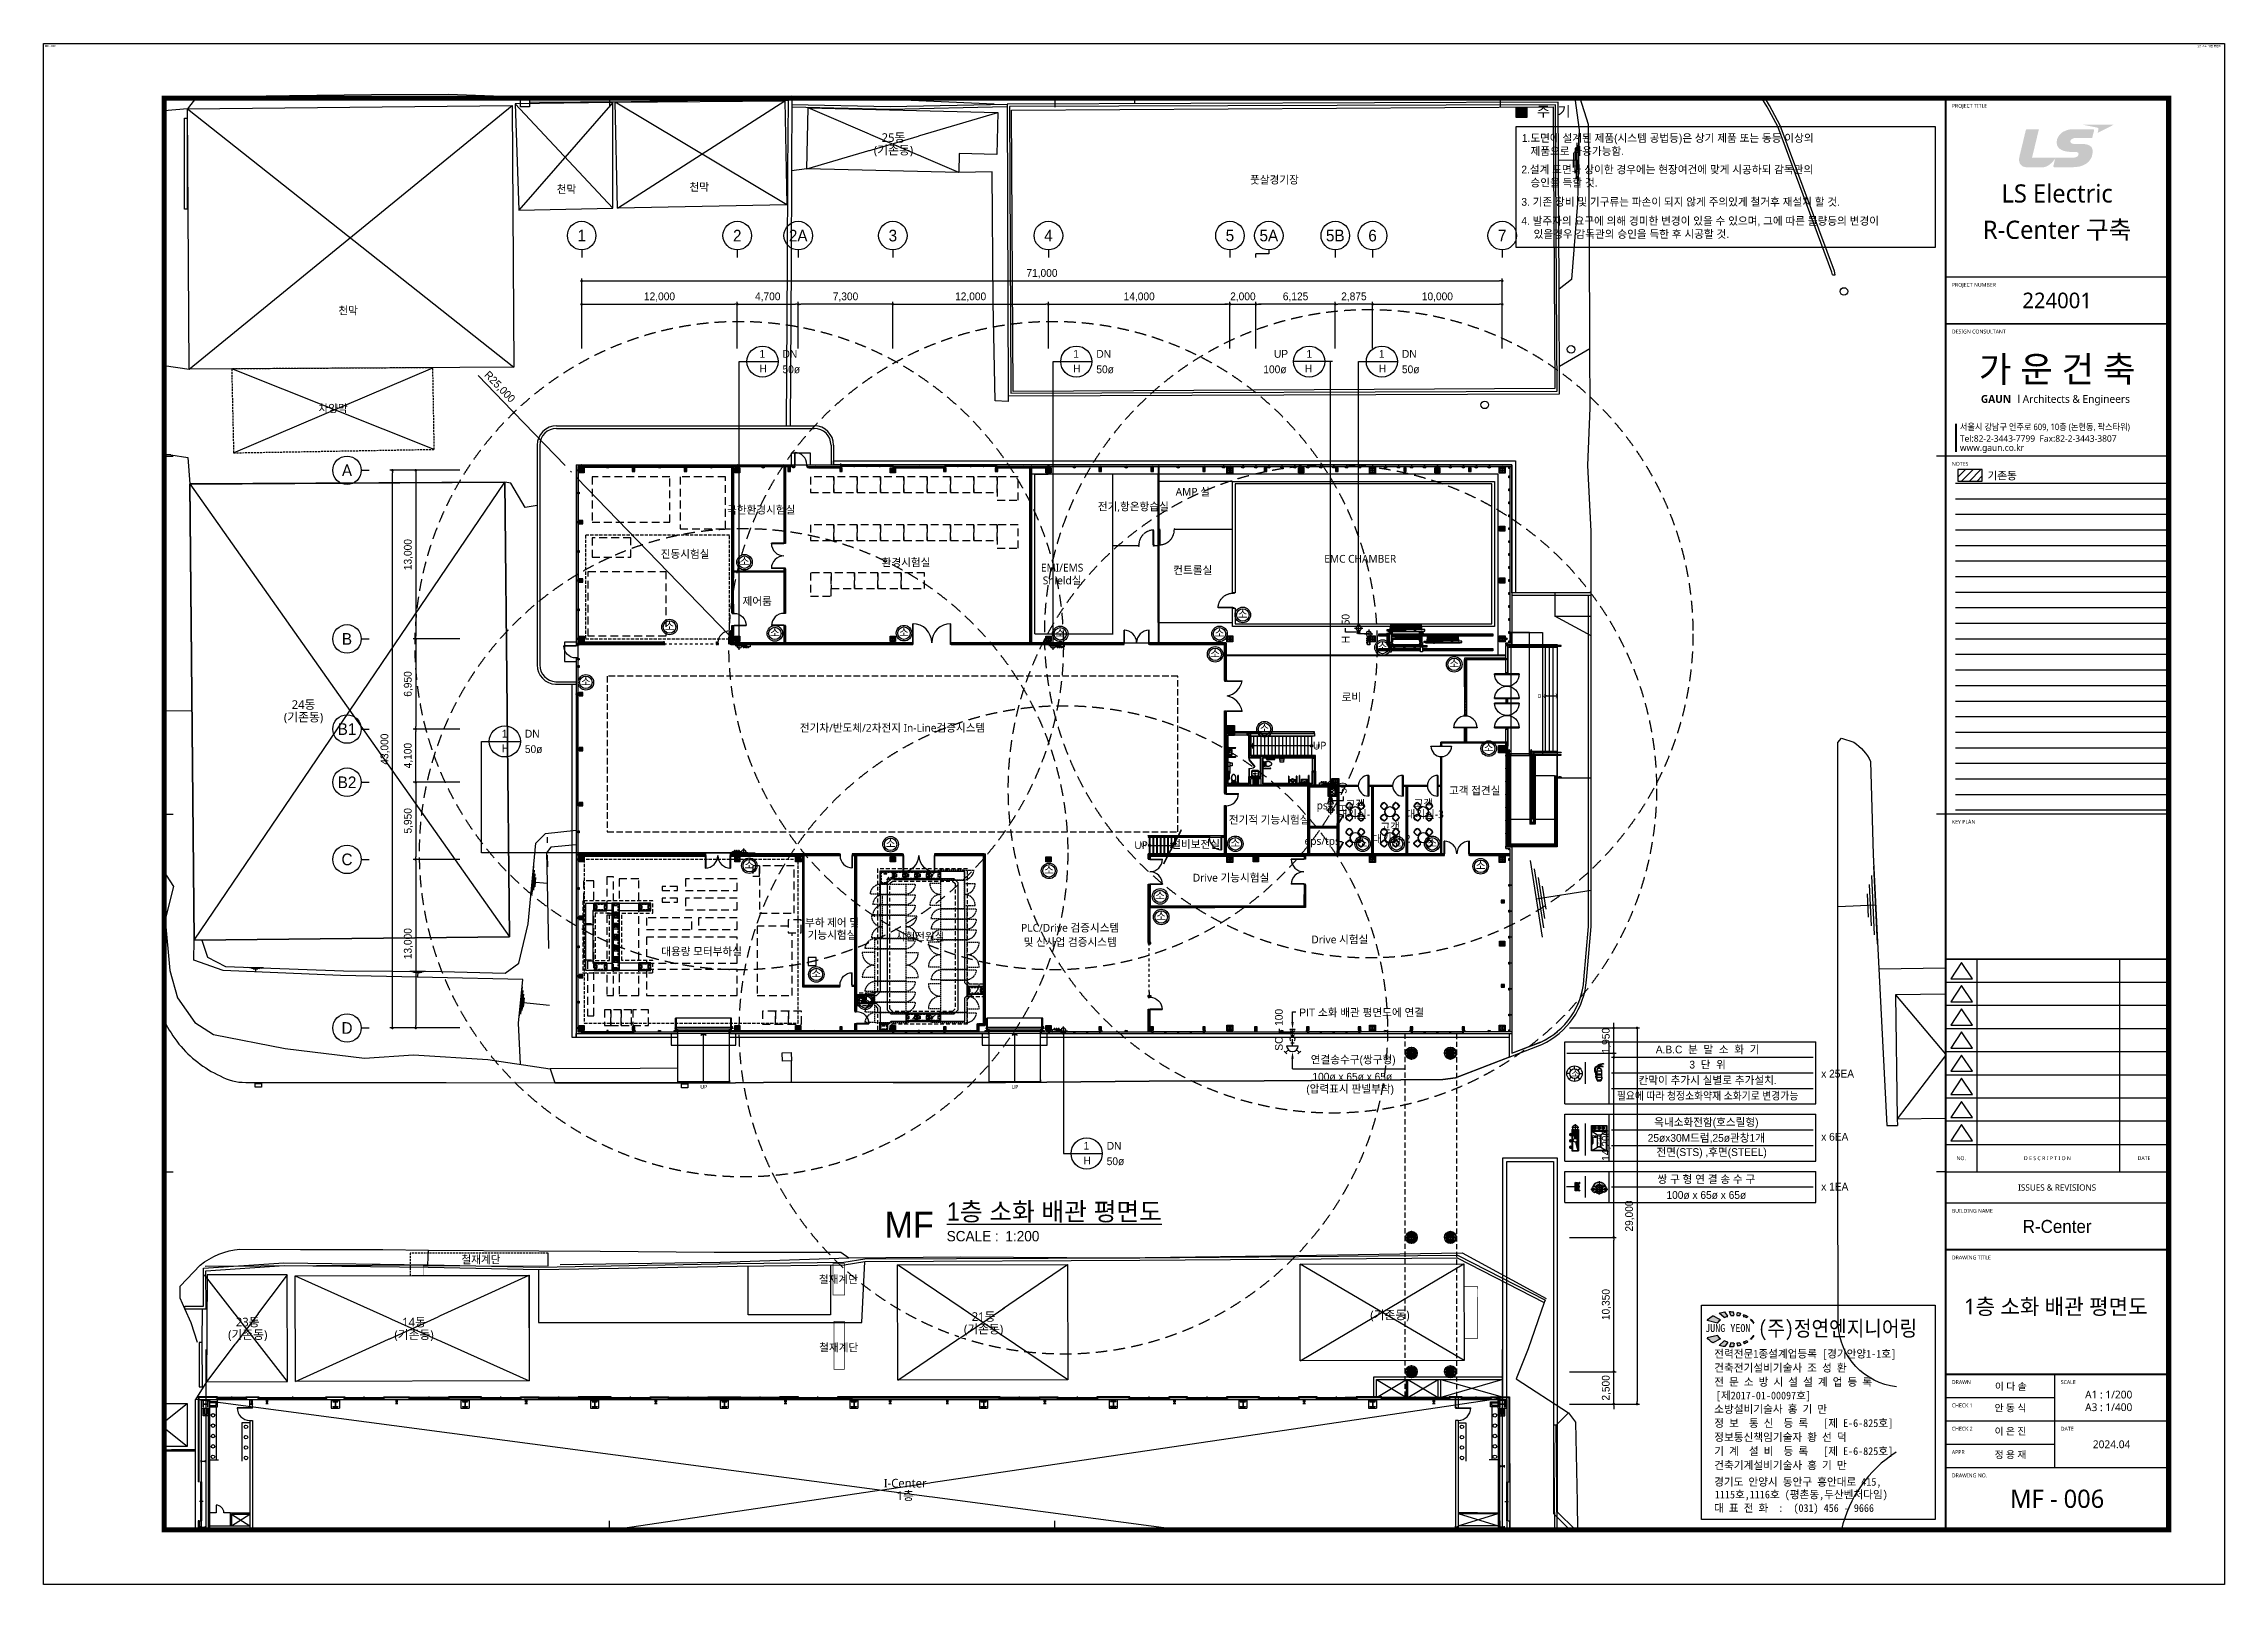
# Model space of a CAD drawing. Header units: millimetres. Extents: x 0 to 168200, y 0 to 118800.
import ezdxf
from ezdxf.enums import TextEntityAlignment as Align

# ---------------------------------------------------------------- set-up
doc = ezdxf.new("R2010")
doc.units = ezdxf.units.MM
doc.header["$LTSCALE"] = 200
for name, pattern in [('CEN-GAUN', [32.2, 30, -1, 0.2, -1]), ('CENTER', [50.8, 31.75, -6.35, 6.35, -6.35]), ('DASH', [0.35, 0.25, -0.1]), ('DASHED2', [0.375, 0.25, -0.125]), ('H2', [3, 2, -1]), ('HID', [2.3, 1.5, -0.8]), ('HID2-GAUN', [3.75, 2.5, -1.25]), ('HIDDEN', [0.375, 0.25, -0.125]), ('HIDDEN2', [1, 0.5, -0.5]), ('SOLID', [0]), ('XR-plan$0$XR-plan$0$DIVIDE', [1.25, 0.5, -0.25, 0, -0.25, 0, -0.25]), ('XR-PLAN$0$XR-plan(생기품질센터)$0$A31-지상01층평면도$0$$0$HIDDEN', [2, 1, -1])]:
    doc.linetypes.add(name, pattern=pattern)
doc.layers.get('DEFPOINTS').update_dxf_attribs({"color": 137})
for name, color, linetype in [('1', 1, 'SOLID'), ('2', 2, 'Continuous'), ('A3', 3, 'Continuous'), ('AA-WAXM-FRAM', 7, 'Continuous'), ('AX', 2, 'Continuous'), ('BACK', 8, 'Continuous'), ('CEN', 1, 'CEN-GAUN'), ('ELE-6', 6, 'Continuous'), ('ELE-8', 8, 'Continuous'), ('H', 2, 'Continuous'), ('HAT', 8, 'Continuous'), ('I-FUR-B', 6, 'Continuous'), ('Layer 1', 7, 'Continuous'), ('PIPE', 3, 'Continuous'), ('R', 1, 'Continuous'), ('SYM', 6, 'Continuous'), ('T', 2, 'Continuous'), ('TEXT', 2, 'Continuous'), ('TIT1', 3, 'Continuous'), ('XR-SHEET$0$TITLE', 7, 'Continuous'), ('XR-SHEET$1$SHT', 5, 'Continuous'), ('XR-SHEET$1$TEXT', 3, 'Continuous'), ('XR-SHEET-SHT', 5, 'Continuous'), ('XR-SHEET-TEXT', 3, 'Continuous'), ('메탈판넬-2', 8, 'Continuous'), ('범례표-1', 3, 'Continuous')]:
    doc.layers.add(name, color=color, linetype=linetype)
doc.layers.add('XR-SHEET-TEMP', color=171, linetype='Continuous', plot=False)
doc.layers.add('숨김', color=1, linetype='Continuous', plot=False)
doc.styles.add('ghs', font='')
doc.styles.add('HSW', font='')
doc.styles.add('XR-SHEET$0$굴림체(옥산)', font='')
doc.styles.add('돋움', font='')
doc.styles.add('돋움체', font='')
doc.styles.add('맑은고딕', font='')
doc.styles.add('맑은고딕1', font='')
doc.styles.add('맑은고딕B', font='')
doc.styles.add('스타일1', font='')
doc.styles.add('스타일2', font='')
doc.styles.get('ghs').set_extended_font_data('Dotum')
doc.styles.get('HSW').set_extended_font_data('Gulim')
doc.styles.get('XR-SHEET$0$굴림체(옥산)').set_extended_font_data('Malgun Gothic')
doc.styles.get('돋움').set_extended_font_data('Dotum')
doc.styles.get('돋움체').set_extended_font_data('DotumChe')
doc.styles.get('맑은고딕').set_extended_font_data('Malgun Gothic')
doc.styles.get('맑은고딕1').set_extended_font_data('Malgun Gothic')
doc.styles.get('맑은고딕B').set_extended_font_data('Malgun Gothic', bold=True)
doc.styles.get('스타일1').set_extended_font_data('Malgun Gothic')
doc.styles.get('스타일2').set_extended_font_data('Malgun Gothic', bold=True)
doc.dimstyles.new('M-200', dxfattribs={"dimscale": 200, "dimtxt": 3, "dimasz": 1, "dimexe": 1, "dimexo": 1, "dimgap": 1, "dimtad": 1, "dimdec": 0, "dimdsep": 46, "dimlunit": 6, "dimtxsty": '돋움', "dimblk": 'DOT', "dimcen": 1, "dimclrd": 256, "dimclre": 256, "dimclrt": 256, "dimazin": 0, "dimtfac": 1, "dimtdec": 0, "dimtix": 1, "dimtmove": 2, "dimatfit": 3, "dimldrblk": 'DOT', "dimfxl": 1, "dimtolj": 1, "dimtzin": 1, "dimlwd": -1, "dimlwe": -1, "dimarcsym": 0})

msp = doc.modelspace()

# ---------------------------------------------------------------- texts
at = {"layer": '1', "style": '돋움'}
for s, height, p in [('A.B.C', 80, (119821, 39451.4)), ('화', 122.5, (119900.4, 33970.7)), ('옥', 122.5, (119900.4, 34479.3)), ('소', 122.5, (119900.4, 34144.4)), ('전', 122.5, (119900.4, 33785.9)), ('내', 122.5, (119900.4, 34314.4))]:
    msp.add_text(s, height=height, dxfattribs=at).set_placement(p)
at = {"layer": 'BACK', "linetype": 'Continuous', "style": '돋움'}
for s, p in [('천막', (40328.4, 107275.2)), ('천막', (50566.7, 107442.9)), ('풋살경기장', (94932.9, 107999.5)), ('천막', (23489.2, 97915.8)), ('차양막', (22330.6, 90377.9)), ('철재계단', (33730.8, 24745.3)), ('철재계단', (61305.8, 23214.2)), ('철재계단', (61325.2, 17965))]:
    msp.add_text(s, height=600, dxfattribs=at).set_placement(p, align=Align.CENTER)
at = {"layer": 'BACK', "style": '스타일1'}
for s, height, p in [('AMP 실', 600, (88633.9, 84245.5)), ('극한환경시험실', 600, (55347.1, 82852.8)), ('전기,항온항습실', 600, (84049.5, 83105.2)), ('진동시험실', 600, (49479.2, 79449.2)), ('환경시험실', 600, (66519.5, 78803.4)), ('EMC CHAMBER', 600, (101548.2, 79077.6)), ('EMI/EMS', 600, (78556.6, 78391.6)), ('Shield실', 600, (78556.6, 77411.9)), ('컨트롤실', 600, (88633.9, 78207)), ('제어룸', 600, (55036.1, 75811.9)), ('로비', 600, (100866.1, 68414.2)), ('전기차/반도체/2차전지 In-Line검증시스템', 600, (65474.5, 66045.1)), ('고객 ', 600, (106524.9, 60223.9)), ('고객 접견실', 600, (110379.3, 61206.4)), ('전기적 기능시험실', 600, (94522.5, 58952.5)), ('ps', 600, (98616.8, 60063.2)), ('대기실-1', 600, (101275.5, 59380.8)), ('고객 ', 600, (101275.5, 60155.5)), ('대기실-3', 600, (106524.9, 59380.8)), ('설비보전실', 600, (88846.6, 57069.5)), ('eps/tps', 600, (98616.8, 57322.9)), ('대기실-2', 600, (103954.4, 57487.4)), ('고객 ', 600, (103954.4, 58406.2)), ('Drive 기능시험실', 600, (91586.2, 54490, -94000)), ('부하 제어 및', 600, (60808.6, 51025.9)), ('PLC/Drive 검증시스템', 600, (79178.7, 50626.2)), ('대용량 모터부하실', 600, (50749.4, 48802.2)), ('기능시험실', 600, (60808.6, 50076.6)), ('시험전원실', 600, (67600, 49945)), ('및 신사업 검증시스템', 600, (79178.7, 49531.3)), ('Drive 시험실', 600, (99975.4, 49724.3)), ('(기존동)', 666.67, (103840.9, 20770.5))]:
    msp.add_text(s, height=height, dxfattribs=at).set_placement(p, align=Align.MIDDLE_CENTER)
for s, height, p in [('DN', 300, (115532.6, 68350.5)), ('UP', 600, (98415.7, 64376.3)), ('UP', 300, (98212.3, 64481.1)), ('UP', 600, (84647.2, 56701.3)), ('UP', 300, (84873.3, 56892.9)), ('UP', 300, (50914.1, 38210.1)), ('UP', 300, (74914.1, 38210.1))]:
    msp.add_text(s, height=height, dxfattribs=at).set_placement(p, align=Align.CENTER)
at = {"layer": 'BACK', "style": '돋움'}
msp.add_attdef('5A', text='X', height=900, dxfattribs=at).set_placement((94500, 104000), align=Align.MIDDLE)
at = {"layer": 'H', "color": 1, "style": 'ghs'}
for p in [(53681.6, 78583.4), (47898.6, 73585.5), (92110.8, 74515.1), (56021.6, 73088.3), (65980.7, 73109.5), (78033.2, 73056.9), (90318.8, 73056.9), (102893, 71999.6), (89979, 71479), (108419.1, 70708), (41444.6, 69316.4), (93786.8, 65707.5), (111079.6, 64215.1), (64945.8, 56832.3), (91538.4, 56866.4), (101358.4, 56866.4), (103968.8, 56866.4), (106721.2, 56866.4), (54050.1, 55185.7), (110457.3, 55134.6), (77167.7, 54783.7), (85734.7, 52811.1), (85818.2, 51225), (59216.5, 46797.7), (62997.8, 44684.5)]:
    msp.add_text('소', height=600, dxfattribs=at).set_placement(p)
at = {"layer": 'SYM', "color": 6, "style": '돋움'}
msp.add_text('MF', height=2000, dxfattribs=at).set_placement((66757, 27728.7), align=Align.MIDDLE)
at = {"layer": 'SYM', "color": 3, "style": '돋움'}
for s, height, p in [('%%U1층 소화 배관 평면도', 1400, (69653.4, 28046.7)), ('SCALE :', 800, (69653.4, 26449.3)), ('1:200', 800, (74182.6, 26449.3))]:
    msp.add_text(s, height=height, dxfattribs=at).set_placement(p)
at = {"layer": 'TEXT'}
for s, style, p in [('1.도면에 설계된 제품(시스템 공법등)은 상기 제품 또는 동등 이상의', '돋움', (114018.3, 111520.3)), ('2.설계 도면과 상이한 경우에는 현장여건에 맞게 시공하되 감독관의', '돋움', (113976.5, 109090.7)), ('제품으로 사용가능함.', '돋움', (114686.9, 110511.7)), ('승인을 득할 것.', '돋움', (114682.6, 108082.5)), ('3. 기존 장비 및 기구류는 파손이 되지 않게 주의있게 철거후 재설치 할 것.', '돋움', (113976.5, 106600.1)), ('4. 발주자의 요구에 의해 경미한 변경이 있을 수 있으며, 그에 따른 물량등의 변경이', '돋움', (113976.5, 105128.7)), ('    있을경우 감독관의 승인을 득한 후 시공할 것.', '돋움', (114049, 104117.8)), ('DN', 'ghs', (56993.1, 94878.2)), ('DN', 'ghs', (81195.8, 94878.2)), ('UP', 'ghs', (94895.8, 94878.2)), ('DN', 'ghs', (104766.7, 94878.2)), ('50ø', 'ghs', (56993.1, 93687.2)), ('50ø', 'ghs', (81195.8, 93687.2)), ('100ø', 'ghs', (94075.2, 93687.2)), ('50ø', 'ghs', (104766.7, 93687.2)), ('DN', 'ghs', (37119.2, 65591.4)), ('50ø', 'ghs', (37119.2, 64400.4)), ('DN', 'ghs', (81995.4, 33817.7)), ('50ø', 'ghs', (81995.4, 32626.7))]:
    msp.add_text(s, height=600, dxfattribs=dict(at, style=style)).set_placement(p, align=Align.MIDDLE_LEFT)
at = {"layer": 'TEXT', "style": 'ghs'}
for s, p in [('1', (55432, 94878.2)), ('1', (79634.8, 94878.2)), ('1', (97622.7, 94878.2)), ('1', (103205.6, 94878.2)), ('H', (55491.6, 93747.9)), ('H', (79694.3, 93747.9)), ('H', (97563.1, 93747.9)), ('H', (103265.2, 93747.9)), ('1', (35558.2, 65591.4)), ('H', (35617.7, 64461.1)), ('1', (80434.4, 33817.7)), ('H', (80493.9, 32687.4))]:
    msp.add_text(s, height=600, dxfattribs=at).set_placement(p, align=Align.MIDDLE)
at = {"layer": 'TEXT', "style": '돋움'}
msp.add_text('기존동', height=600, dxfattribs=at).set_placement((149931.6, 85010.8), align=Align.BOTTOM_LEFT)
for s, p in [('50', (100721.3, 73949.1)), ('50', (100506, 60967.3)), ('100', (95571.9, 43060))]:
    msp.add_text(s, height=600, rotation=90, dxfattribs=at).set_placement(p)
for s, p in [('H', (100721.3, 73126.5)), ('H', (100506, 60144.7)), ('SC', (95571.9, 42237.4))]:
    msp.add_text(s, height=600, rotation=90, dxfattribs=at).set_placement(p, align=Align.RIGHT)
at = {"layer": 'TEXT'}
for s, style, p in [('PIT 소화 배관 평면도에 연결', '돋움', (96849.1, 43799.3)), ('x 25EA', 'ghs', (137103.2, 39076.3, -2269)), ('x 6EA', 'ghs', (137103.2, 34212.6)), ('x 1EA', 'ghs', (137103.2, 30368.8))]:
    msp.add_text(s, height=600, dxfattribs=dict(at, style=style)).set_placement(p)
at = {"layer": 'TEXT', "style": 'ghs'}
for s, p in [('연결송수구(쌍구형)', (101004.4, 40167.5, 0)), ('A.B.C  분  말  소  화  기', (128341.9, 40942.7)), ('3  단  위', (128341.9, 39774)), ('100ø x 65ø x 65ø', (100935.6, 38842.4, 0)), ('칸막이 추가시 실별로 추가설치.', (128341.9, 38574)), ('(압력표시 판넬부착)', (100769.2, 37910.6, 0)), ('옥내소화전함(호스릴형)', (128243.3, 35342.7)), ('25øx30M드럼,25ø관창1개', (128243.3, 34123.5)), ('전면(STS) ,후면(STEEL)', (128651.8, 33032.6)), ('쌍 구 형 연 결 송 수 구', (128243.3, 30942.7)), ('100ø x 65ø x 65ø', (128243.3, 29723.5))]:
    msp.add_text(s, height=600, dxfattribs=at).set_placement(p, align=Align.CENTER)
at = {"layer": 'TEXT', "style": 'ghs', "width": 0.9}
msp.add_text('필요에 따라 청정소화약재 소화기로 변경가능', height=600, dxfattribs=at).set_placement((128341.9, 37374), align=Align.CENTER)
at = {"layer": 'TEXT', "style": '돋움'}
msp.add_text('R-Center', height=1000, dxfattribs=at).set_placement((155300, 27600), align=Align.MIDDLE_CENTER)
at = {"layer": 'TIT1', "insert": (115173, 113528.4), "char_height": 802.01, "attachment_point": 4, "style": 'HSW'}
msp.add_mtext('주  기', dxfattribs=at)
at = {"layer": '숨김', "style": 'ghs'}
msp.add_text('MF - 006', height=150, dxfattribs=at).set_placement((93.7, 118541.5))
at = {"layer": '숨김', "linetype": 'Continuous', "style": 'ghs'}
msp.add_text('1층 소화 배관 평면도', height=150, dxfattribs=at).set_placement((166122.8, 118525.3))

# ---------------------------------------------------------------- blocks, each defined once
blk = doc.blocks.new('XR-SHEET$0$XREF-Form$0$xr-form$0$TITLE')
at = {"layer": 'XR-SHEET-TEXT', "color": 4, "style": '맑은고딕B'}
for tag, height, p in [('TITLE1', 6, (776, 116.69)), ('TITLE4', 6, (776, 111.7)), ('TITLE2', 6, (776, 107.09)), ('TITLE5', 6, (776, 102.09)), ('TITLE3', 6, (776, 97.38)), ('A0.00', 7, (775.56, 32.33))]:
    blk.add_attdef(tag, text='', height=height, dxfattribs=at).set_placement(p, align=Align.MIDDLE_CENTER)
at = {"layer": 'XR-SHEET-TEXT', "color": 3, "style": '맑은고딕1'}
for tag, p in [('NAME-1', (752.37, 76.33)), ('NAME-2', (752.37, 67.33)), ('NAME-3', (752.37, 58.33)), ('NAME-4', (752.37, 49.33))]:
    blk.add_attdef(tag, text='', height=2.7, dxfattribs=at).set_placement(p, align=Align.MIDDLE_LEFT)
for tag, p in [('SCALE-A1', (796.39, 73.17)), ('SCALE-A3', (796.39, 68.31)), ('DATE', (797.36, 53.01))]:
    blk.add_attdef(tag, text='', height=3, dxfattribs=at).set_placement(p, align=Align.MIDDLE)
blk = doc.blocks.new('block 3')
at = {"true_color": 0xfa002d}
h = blk.add_hatch(color=240, dxfattribs=at)
h.dxf.hatch_style = 1
h.paths.add_polyline_path([(78.5, -138.2), (78.5, -138.2), (78.6, -138.2), (78.6, -138.2), (78.7, -138.1), (78.7, -138.1), (78.8, -138.1), (78.8, -138.1), (78.9, -138), (78.9, -138), (78.9, -138), (79, -138), (79, -138), (79.1, -137.9), (79.1, -137.9), (79.1, -137.9), (79.2, -137.9), (79.2, -137.9), (79.2, -137.8), (79.3, -137.8), (79.3, -137.8), (79.4, -137.8), (79.4, -137.8), (79.4, -137.8), (79.5, -137.7), (79.5, -137.7), (79.5, -137.7), (79.6, -137.7), (79.6, -137.7), (79.6, -137.7), (79.6, -137.6), (79.7, -137.6), (79.7, -137.6), (79.7, -137.6), (79.7, -137.6), (79.8, -137.6), (79.8, -137.6), (79.8, -137.6), (79.8, -137.5), (79.9, -137.5), (79.9, -137.5), (79.9, -137.5), (79.9, -137.5), (80, -137.5), (80, -137.5), (80, -137.5), (80, -137.5), (80, -137.4), (80, -137.4), (80.1, -137.4), (80.1, -137.4), (80.1, -137.4), (80.1, -137.4), (80.1, -137.4), (80.2, -137.4), (80.2, -137.4), (80.2, -137.4), (80.2, -137.4), (80.2, -137.4), (80.2, -137.4), (80.2, -137.4), (80.2, -137.4), (80.2, -137.4), (80.1, -137.4), (80.1, -137.4), (80.1, -137.4), (80.1, -137.4), (80.1, -137.4), (80.1, -137.4), (80.1, -137.4), (80.1, -137.4), (80.1, -137.4), (80.1, -137.4), (80.1, -137.4), (80.1, -137.4), (80.1, -137.4), (80.1, -137.4), (80, -137.4), (80, -137.4), (80, -137.4), (80, -137.4), (80, -137.4), (80, -137.4), (80, -137.4), (80, -137.4), (80, -137.4), (79.9, -137.4), (79.9, -137.4), (79.9, -137.4), (79.9, -137.4), (79.9, -137.4), (79.9, -137.4), (79.9, -137.4), (79.8, -137.4), (79.8, -137.4), (79.8, -137.4), (79.8, -137.4), (79.8, -137.4), (79.7, -137.4), (79.7, -137.4), (79.7, -137.4), (79.7, -137.4), (79.7, -137.4), (79.6, -137.4), (79.6, -137.4), (79.6, -137.4), (79.6, -137.4), (79.6, -137.4), (79.5, -137.4), (79.5, -137.4), (79.5, -137.4), (79.5, -137.4), (79.5, -137.4), (79.4, -137.4), (79.4, -137.4), (79.4, -137.4), (79.4, -137.4), (79.3, -137.4), (79.3, -137.4), (79.3, -137.4), (79.2, -137.4), (79.2, -137.4), (79.2, -137.4), (79.2, -137.4), (79.1, -137.4), (79.1, -137.4), (79.1, -137.4), (79.1, -137.4), (79, -137.4), (79, -137.4), (79, -137.4), (78.9, -137.4), (78.9, -137.4), (78.9, -137.4), (78.8, -137.4), (78.8, -137.4), (78.8, -137.4), (78.8, -137.4), (78.7, -137.4), (78.7, -137.4), (78.7, -137.4), (78.6, -137.4), (78.6, -137.4), (78.6, -137.4), (78.5, -137.4), (78.5, -137.4), (78.4, -137.4), (78.4, -137.4), (78.4, -137.4), (78.3, -137.4), (78.3, -137.4), (78.3, -137.4), (78.2, -137.4), (78.2, -137.4), (78.2, -137.4), (78.1, -137.4), (78.1, -137.4), (78, -137.4), (78, -137.4), (78, -137.4), (77.9, -137.4), (77.9, -137.4), (77.9, -137.4), (77.8, -137.4), (77.8, -137.4), (77.7, -137.4), (77.7, -137.4), (77.7, -137.4), (77.6, -137.4), (77.6, -137.4), (77.5, -137.4), (77.5, -137.4), (77.5, -137.4), (77.4, -137.4), (77.4, -137.4), (77.3, -137.4), (77.3, -137.4), (77.2, -137.4), (77.2, -137.4), (77.2, -137.4), (77.1, -137.4), (77.1, -137.4), (77, -137.4), (77, -137.4), (76.9, -137.4), (76.9, -137.4), (76.8, -137.4), (76.8, -137.4), (76.7, -137.4), (76.7, -137.4), (76.7, -137.4), (76.6, -137.4), (76.6, -137.4), (76.5, -137.4), (76.5, -137.4), (76.4, -137.4), (76.4, -137.4), (76.3, -137.4), (76.3, -137.4), (76.2, -137.4), (76.2, -137.4), (76.1, -137.4), (76.1, -137.4), (76, -137.4), (76, -137.4), (75.9, -137.4), (75.9, -137.4), (75.8, -137.4), (75.8, -137.4), (75.7, -137.4), (75.7, -137.4), (75.6, -137.4), (75.6, -137.4), (75.5, -137.4), (75.5, -137.4), (75.4, -137.4), (75.4, -137.4), (75.3, -137.4), (75.3, -137.4), (75.2, -137.4), (75.2, -137.4), (75.1, -137.4), (75.1, -137.4), (75, -137.4), (75, -137.4), (74.9, -137.4), (74.9, -137.4), (74.8, -137.4), (74.8, -137.4), (74.7, -137.4), (74.7, -137.4), (74.6, -137.4), (74.6, -137.4), (74.5, -137.4), (74.4, -137.4), (74.3, -137.4), (74.2, -137.4), (74.1, -137.4), (74, -137.4), (73.9, -137.4), (73.8, -137.4), (73.7, -137.4), (73.6, -137.4), (73.5, -137.4), (73.3, -137.4), (73.2, -137.4), (73.1, -137.4), (73, -137.4), (72.9, -137.4), (72.8, -137.4), (72.7, -137.4), (72.5, -137.4), (72.4, -137.4), (72.3, -137.4), (72.2, -137.4), (72.1, -137.4), (72, -137.4), (71.9, -137.4), (71.7, -137.4), (71.6, -137.4), (71.5, -137.4), (71.4, -137.4), (71.3, -137.4), (71, -137.4), (70.8, -137.4), (70.6, -137.4), (70.1, -137.4), (69.6, -137.4), (69.4, -137.4), (69.1, -137.4), (68.9, -137.4), (68.8, -137.4), (68.7, -137.4), (68.6, -137.4), (68.4, -137.4), (68.3, -137.4), (68.2, -137.4), (68.1, -137.4), (68, -137.4), (67.9, -137.4), (67.7, -137.4), (67.6, -137.4), (67.5, -137.4), (67.4, -137.4), (67.3, -137.4), (67.2, -137.4), (67.1, -137.4), (67, -137.4), (66.8, -137.4), (66.7, -137.4), (66.6, -137.4), (66.5, -137.4), (66.4, -137.4), (66.3, -137.4), (66.2, -137.4), (66.1, -137.4), (66, -137.4), (65.8, -137.4), (65.7, -137.4), (65.7, -137.4), (65.6, -137.4), (65.6, -137.4), (65.5, -137.4), (65.5, -137.4), (65.4, -137.4), (65.4, -137.4), (65.3, -137.4), (65.3, -137.4), (65.2, -137.4), (65.2, -137.4), (65.1, -137.4), (65, -137.4), (65, -137.4), (64.9, -137.4), (64.9, -137.4), (64.8, -137.4), (64.8, -137.4), (64.7, -137.4), (64.7, -137.4), (64.6, -137.4), (64.6, -137.4), (64.5, -137.4), (64.5, -137.4), (64.4, -137.4), (64.4, -137.4), (64.3, -137.4), (64.3, -137.4), (64.2, -137.4), (64.2, -137.4), (64.1, -137.4), (64.1, -137.4), (64, -137.4), (64, -137.4), (63.9, -137.4), (63.9, -137.4), (63.9, -137.4), (63.8, -137.4), (63.8, -137.4), (63.7, -137.4), (63.7, -137.4), (63.6, -137.4), (63.6, -137.4), (63.5, -137.4), (63.5, -137.4), (63.4, -137.4), (63.4, -137.4), (63.3, -137.4), (63.3, -137.4), (63.3, -137.4), (63.2, -137.4), (63.2, -137.4), (63.1, -137.4), (63.1, -137.4), (63, -137.4), (63, -137.4), (62.9, -137.4), (62.9, -137.4), (62.9, -137.4), (62.8, -137.4), (62.8, -137.4), (62.7, -137.4), (62.7, -137.4), (62.7, -137.4), (62.6, -137.4), (62.6, -137.4), (62.5, -137.4), (62.5, -137.4), (62.4, -137.4), (62.4, -137.4), (62.4, -137.4), (62.3, -137.4), (62.3, -137.4), (62.2, -137.4), (62.2, -137.4), (62.2, -137.4), (62.1, -137.4), (62.1, -137.4), (62.1, -137.4), (62, -137.4), (62, -137.4), (61.9, -137.4), (61.9, -137.4), (61.9, -137.4), (61.8, -137.4), (61.8, -137.4), (61.8, -137.4), (61.7, -137.4), (61.7, -137.4), (61.7, -137.4), (61.6, -137.4), (61.6, -137.4), (61.6, -137.4), (61.5, -137.4), (61.5, -137.4), (61.5, -137.4), (61.4, -137.4), (61.4, -137.4), (61.4, -137.4), (61.3, -137.4), (61.3, -137.4), (61.3, -137.4), (61.2, -137.4), (61.2, -137.4), (61.2, -137.4), (61.2, -137.4), (61.1, -137.4), (61.1, -137.4), (61.1, -137.4), (61, -137.4), (61, -137.4), (61, -137.4), (61, -137.4), (60.9, -137.4), (60.9, -137.4), (60.9, -137.4), (60.9, -137.4), (60.8, -137.4), (60.8, -137.4), (60.8, -137.4), (60.8, -137.4), (60.7, -137.4), (60.7, -137.4), (60.7, -137.4), (60.7, -137.4), (60.6, -137.4), (60.6, -137.4), (60.6, -137.4), (60.6, -137.4), (60.6, -137.4), (60.5, -137.4), (60.5, -137.4), (60.5, -137.4), (60.5, -137.4), (60.5, -137.4), (60.4, -137.4), (60.4, -137.4), (60.4, -137.4), (60.4, -137.4), (60.4, -137.4), (60.3, -137.4), (60.3, -137.4), (60.3, -137.4), (60.3, -137.4), (60.3, -137.4), (60.3, -137.4), (60.3, -137.4), (60.2, -137.4), (60.2, -137.4), (60.2, -137.4), (60.2, -137.4), (60.2, -137.4), (60.2, -137.4), (60.2, -137.4), (60.2, -137.4), (60.1, -137.4), (60.1, -137.4), (60.1, -137.4), (60.1, -137.4), (60, -137.4), (60, -137.4), (60, -137.4), (60, -137.4), (60, -137.4), (60, -137.4), (60, -137.4), (60, -137.4), (60, -137.4), (60, -137.4), (60.1, -137.4), (60.1, -137.4), (60.1, -137.4), (60.1, -137.4), (60.1, -137.4), (60.1, -137.4), (60.1, -137.4), (60.1, -137.4), (60.1, -137.4), (60.2, -137.4), (60.2, -137.4), (60.2, -137.4), (60.2, -137.4), (60.2, -137.4), (60.2, -137.4), (60.2, -137.4), (60.3, -137.4), (60.3, -137.4), (60.3, -137.4), (60.3, -137.4), (60.3, -137.4), (60.4, -137.4), (60.4, -137.4), (60.4, -137.5), (60.4, -137.5), (60.5, -137.5), (60.5, -137.5), (60.5, -137.5), (60.5, -137.5), (60.6, -137.5), (60.6, -137.5), (60.6, -137.5), (60.6, -137.5), (60.7, -137.5), (60.7, -137.5), (60.7, -137.5), (60.8, -137.5), (60.8, -137.5), (60.8, -137.5), (60.9, -137.5), (60.9, -137.6), (60.9, -137.6), (61, -137.6), (61, -137.6), (61, -137.6), (61.1, -137.6), (61.1, -137.6), (61.1, -137.6), (61.2, -137.6), (61.2, -137.6), (61.2, -137.6), (61.3, -137.6), (61.3, -137.6), (61.4, -137.6), (61.4, -137.7), (61.4, -137.7), (61.5, -137.7), (61.5, -137.7), (61.6, -137.7), (61.6, -137.7), (61.6, -137.7), (61.7, -137.7), (61.7, -137.7), (61.8, -137.7), (61.8, -137.7), (61.8, -137.7), (61.9, -137.8), (61.9, -137.8), (62, -137.8), (62, -137.8), (62.1, -137.8), (62.1, -137.8), (62.2, -137.8), (62.2, -137.8), (62.2, -137.8), (62.3, -137.8), (62.4, -137.9), (62.5, -137.9), (62.6, -137.9), (62.7, -137.9), (62.8, -137.9), (62.9, -138), (63, -138), (63.1, -138), (63.2, -138), (63.3, -138), (63.4, -138.1), (63.5, -138.1), (63.6, -138.1), (63.7, -138.1), (63.8, -138.2), (63.9, -138.2), (64.1, -138.2), (64.3, -138.2), (64.5, -138.3), (64.9, -138.4), (65.1, -138.4), (65.3, -138.5), (65.5, -138.5), (65.6, -138.5), (65.8, -138.5), (65.9, -138.6), (66, -138.6), (66.1, -138.6), (66.2, -138.6), (66.3, -138.6), (66.4, -138.7), (66.5, -138.7), (66.6, -138.7), (66.7, -138.7), (66.8, -138.7), (66.9, -138.8), (67, -138.8), (67.1, -138.8), (67.2, -138.8), (67.3, -138.8), (67.3, -138.9), (67.4, -138.9), (67.4, -138.9), (67.5, -138.9), (67.5, -138.9), (67.6, -138.9), (67.6, -138.9), (67.7, -138.9), (67.7, -138.9), (67.7, -138.9), (67.8, -139), (67.8, -139), (67.9, -139), (67.9, -139), (68, -139), (68, -139), (68, -139), (68.1, -139), (68.1, -139), (68.2, -139), (68.2, -139), (68.2, -139), (68.3, -139.1), (68.3, -139.1), (68.4, -139.1), (68.4, -139.1), (68.4, -139.1), (68.5, -139.1), (68.5, -139.1), (68.5, -139.1), (68.6, -139.1), (68.6, -139.1), (68.6, -139.1), (68.7, -139.1), (68.7, -139.1), (68.7, -139.1), (68.8, -139.2), (68.8, -139.2), (68.8, -139.2), (68.9, -139.2), (68.9, -139.2), (68.9, -139.2), (68.9, -139.2), (69, -139.2), (69, -139.2), (69, -139.2), (69.1, -139.2), (69.1, -139.2), (69.1, -139.2), (69.1, -139.2), (69.2, -139.2), (69.2, -139.2), (69.2, -139.2), (69.2, -139.2), (69.2, -139.3), (69.3, -139.3), (69.3, -139.3), (69.3, -139.3), (69.3, -139.3), (69.3, -139.3), (69.4, -139.3), (69.4, -139.3), (69.4, -139.3), (69.4, -139.3), (69.4, -139.3), (69.4, -139.3), (69.5, -139.3), (69.5, -139.3), (69.5, -139.3), (69.5, -139.3), (69.7, -139.3), (69.8, -139.4), (69.9, -139.4), (70, -139.5), (70.1, -139.5), (70.2, -139.6), (70.3, -139.8), (70.4, -139.9), (70.4, -140), (70.4, -140.1), (70.4, -140.2), (70.4, -140.3), (70.3, -140.4), (70.3, -140.5), (70.3, -140.5), (70.3, -140.5), (70.3, -140.6), (70.3, -140.7), (70.3, -140.8), (70.2, -140.8), (70.2, -140.9), (70.2, -141), (70.2, -141.1), (70.2, -141.2), (70.1, -141.4), (70.1, -141.6), (70, -141.8), (70, -141.9), (70, -141.9), (70, -142), (69.9, -142.1), (69.9, -142.2), (69.9, -142.3), (69.9, -142.3), (69.9, -142.4), (69.9, -142.4), (69.9, -142.5), (69.8, -142.5), (69.8, -142.5), (69.8, -142.6), (69.8, -142.6), (69.8, -142.6), (69.8, -142.7), (69.8, -142.7), (69.8, -142.7), (69.8, -142.7), (69.8, -142.7), (69.8, -142.7), (69.8, -142.7), (69.8, -142.7), (69.8, -142.7), (69.8, -142.7), (69.8, -142.7), (69.8, -142.7), (69.8, -142.7), (69.8, -142.7), (69.8, -142.7), (69.8, -142.7), (69.8, -142.7), (69.8, -142.7), (69.8, -142.7), (69.8, -142.7), (69.8, -142.7), (69.9, -142.7), (69.9, -142.7), (69.9, -142.7), (69.9, -142.7), (69.9, -142.7), (69.9, -142.7), (69.9, -142.7), (69.9, -142.6), (69.9, -142.6), (69.9, -142.6), (69.9, -142.6), (69.9, -142.6), (69.9, -142.6), (70, -142.6), (70, -142.6), (70, -142.6), (70, -142.6), (70, -142.6), (70.1, -142.6), (70.1, -142.6), (70.1, -142.5), (70.1, -142.5), (70.1, -142.5), (70.2, -142.5), (70.2, -142.5), (70.2, -142.5), (70.2, -142.5), (70.3, -142.5), (70.3, -142.4), (70.3, -142.4), (70.4, -142.4), (70.4, -142.4), (70.4, -142.4), (70.4, -142.4), (70.5, -142.3), (70.5, -142.3), (70.5, -142.3), (70.6, -142.3), (70.6, -142.3), (70.6, -142.3), (70.7, -142.2), (70.7, -142.2), (70.8, -142.2), (70.8, -142.2), (70.8, -142.2), (70.9, -142.1), (70.9, -142.1), (70.9, -142.1), (71, -142.1), (71, -142.1), (71.1, -142), (71.1, -142), (71.2, -142), (71.2, -142), (71.2, -142), (71.3, -141.9), (71.3, -141.9), (71.4, -141.9), (71.4, -141.9), (71.5, -141.8), (71.5, -141.8), (71.6, -141.8), (71.6, -141.8), (71.7, -141.7), (71.7, -141.7), (71.8, -141.7), (71.8, -141.7), (71.8, -141.6), (71.9, -141.6), (71.9, -141.6), (72, -141.6), (72.1, -141.5), (72.1, -141.5), (72.2, -141.5), (72.2, -141.5), (72.3, -141.4), (72.3, -141.4), (72.4, -141.4), (72.4, -141.4), (72.5, -141.3), (72.5, -141.3), (72.6, -141.3), (72.6, -141.2), (72.7, -141.2), (72.7, -141.2), (72.8, -141.2), (72.9, -141.1), (72.9, -141.1), (73, -141.1), (73, -141), (73.1, -141), (73.1, -141), (73.2, -141), (73.3, -140.9), (73.3, -140.9), (73.4, -140.8), (73.5, -140.8), (73.7, -140.7), (73.8, -140.7), (73.9, -140.6), (74, -140.5), (74.1, -140.5), (74.3, -140.4), (74.4, -140.3), (74.5, -140.3), (74.7, -140.2), (75, -140), (75.2, -139.9), (75.5, -139.8), (75.6, -139.7), (75.7, -139.7), (75.8, -139.6), (76, -139.5), (76.1, -139.5), (76.2, -139.4), (76.3, -139.4), (76.4, -139.3), (76.5, -139.2), (76.7, -139.2), (76.7, -139.1), (76.8, -139.1), (76.8, -139.1), (76.9, -139.1), (76.9, -139), (77, -139), (77.1, -139), (77.1, -138.9), (77.2, -138.9), (77.2, -138.9), (77.3, -138.9), (77.3, -138.8), (77.4, -138.8), (77.4, -138.8), (77.5, -138.7), (77.6, -138.7), (77.6, -138.7), (77.7, -138.7), (77.7, -138.6), (77.8, -138.6), (77.8, -138.6), (77.9, -138.6), (77.9, -138.5), (78, -138.5), (78, -138.5), (78.1, -138.4), (78.1, -138.4), (78.2, -138.4), (78.2, -138.4), (78.3, -138.3), (78.3, -138.3), (78.4, -138.3), (78.4, -138.3), (78.5, -138.3)])
at = {"true_color": 0x0a1e5a}
h = blk.add_hatch(color=158, dxfattribs=at)
h.dxf.hatch_style = 1
h.paths.add_polyline_path([(66.6, -155.7), (66.6, -155.5), (66.6, -155.4), (66.6, -155.3), (66.6, -155.2), (66.6, -155), (66.6, -154.9), (66.6, -154.8), (66.6, -154.7), (66.6, -154.6), (66.6, -154.6), (66.7, -154.5), (66.7, -154.4), (66.7, -154.4), (66.7, -154.3), (66.6, -154.2), (66.6, -154.2), (66.6, -154.1), (66.6, -154), (66.6, -154), (66.6, -153.9), (66.6, -153.8), (66.6, -153.8), (66.6, -153.7), (66.6, -153.6), (66.6, -153.6), (66.6, -153.5), (66.6, -153.5), (66.6, -153.4), (66.5, -153.3), (66.5, -153.3), (66.5, -153.2), (66.5, -153.1), (66.5, -153.1), (66.5, -153), (66.4, -153), (66.4, -152.9), (66.4, -152.8), (66.4, -152.8), (66.4, -152.7), (66.3, -152.7), (66.3, -152.6), (66.3, -152.6), (66.3, -152.5), (66.2, -152.5), (66.2, -152.4), (66.2, -152.3), (66.2, -152.3), (66.1, -152.2), (66.1, -152.2), (66.1, -152.1), (66, -152.1), (66, -152), (66, -152), (65.9, -151.9), (65.9, -151.9), (65.8, -151.8), (65.8, -151.8), (65.8, -151.7), (65.7, -151.7), (65.7, -151.6), (65.6, -151.6), (65.6, -151.5), (65.6, -151.5), (65.5, -151.5), (65.5, -151.4), (65.4, -151.4), (65.4, -151.3), (65.3, -151.3), (65.3, -151.2), (65.2, -151.2), (65.2, -151.2), (65.1, -151.1), (65.1, -151.1), (65, -151), (64.9, -151), (64.9, -151), (64.8, -150.9), (64.8, -150.9), (64.7, -150.9), (64.6, -150.8), (64.6, -150.8), (64.5, -150.7), (64.5, -150.7), (64.4, -150.7), (64.3, -150.6), (64.2, -150.6), (64.2, -150.6), (64.1, -150.6), (64, -150.5), (64, -150.5), (63.9, -150.5), (63.8, -150.4), (63.7, -150.4), (63.7, -150.4), (63.6, -150.3), (63.5, -150.3), (63.4, -150.3), (63.3, -150.3), (63.3, -150.2), (63.2, -150.2), (63.1, -150.2), (63, -150.2), (62.9, -150.2), (62.8, -150.1), (62.7, -150.1), (62.6, -150.1), (62.6, -150.1), (62.5, -150.1), (62.4, -150), (62.3, -150), (62.2, -150), (62.1, -150), (62, -150), (61.9, -150), (61.8, -149.9), (61.7, -149.9), (61.6, -149.9), (61.5, -149.9), (61.4, -149.9), (61.2, -149.9), (61.1, -149.9), (61, -149.9), (60.9, -149.9), (60.8, -149.8), (60.7, -149.8), (60.6, -149.8), (60.5, -149.8), (60.3, -149.8), (60.2, -149.8), (60.1, -149.8), (60, -149.8), (59.9, -149.8), (59.7, -149.8), (59.6, -149.8), (59.5, -149.8), (59.5, -149.8), (59.5, -149.8), (59.5, -149.8), (59.5, -149.8), (59.5, -149.8), (59.5, -149.8), (59.4, -149.8), (59.4, -149.8), (59.4, -149.8), (59.4, -149.8), (59.4, -149.8), (59.4, -149.8), (59.4, -149.8), (59.3, -149.8), (59.3, -149.8), (59.3, -149.8), (59.3, -149.8), (59.3, -149.8), (59.2, -149.8), (59.2, -149.8), (59.2, -149.8), (59.2, -149.8), (59.1, -149.8), (59.1, -149.8), (59.1, -149.8), (59, -149.8), (59, -149.8), (59, -149.8), (58.9, -149.8), (58.9, -149.8), (58.9, -149.8), (58.8, -149.8), (58.8, -149.8), (58.8, -149.8), (58.7, -149.8), (58.7, -149.8), (58.6, -149.8), (58.5, -149.8), (58.4, -149.8), (58.3, -149.8), (58.3, -149.8), (58.2, -149.8), (58.1, -149.8), (58, -149.8), (57.9, -149.8), (57.8, -149.8), (57.6, -149.8), (57.4, -149.8), (57.2, -149.8), (57, -149.8), (56.9, -149.8), (56.8, -149.8), (56.7, -149.8), (56.6, -149.8), (56.5, -149.8), (56.5, -149.8), (56.4, -149.8), (56.3, -149.8), (56.2, -149.8), (56.1, -149.8), (56.1, -149.8), (56, -149.8), (56, -149.8), (56, -149.8), (55.9, -149.8), (55.9, -149.8), (55.9, -149.8), (55.8, -149.8), (55.8, -149.8), (55.8, -149.8), (55.7, -149.8), (55.7, -149.8), (55.7, -149.8), (55.7, -149.8), (55.6, -149.8), (55.6, -149.8), (55.6, -149.8), (55.5, -149.8), (55.5, -149.8), (55.5, -149.8), (55.5, -149.8), (55.5, -149.8), (55.4, -149.8), (55.4, -149.8), (55.4, -149.8), (55.4, -149.8), (55.4, -149.8), (55.4, -149.8), (55.4, -149.8), (55.4, -149.8), (55.3, -149.8), (55.3, -149.8), (55.3, -149.8), (55.3, -149.8), (55.3, -149.8), (55.2, -149.8), (55, -149.8), (54.7, -149.8), (54.4, -149.7), (54.2, -149.7), (53.9, -149.6), (53.7, -149.6), (53.4, -149.5), (53.2, -149.4), (53, -149.3), (52.8, -149.1), (52.7, -149), (52.6, -148.9), (52.5, -148.8), (52.5, -148.7), (52.4, -148.5), (52.4, -148.4), (52.3, -148.2), (52.3, -148.1), (52.3, -147.9), (52.4, -147.7), (52.4, -147.6), (52.5, -147.4), (52.6, -147.3), (52.7, -147.1), (52.9, -147), (53, -146.8), (53.2, -146.7), (53.3, -146.6), (53.4, -146.6), (53.5, -146.5), (53.7, -146.4), (53.8, -146.3), (54, -146.3), (54.1, -146.2), (54.3, -146.2), (54.4, -146.1), (54.6, -146.1), (54.8, -146), (55, -146), (55.2, -145.9), (55.4, -145.9), (55.5, -145.9), (55.7, -145.9), (55.9, -145.9), (56.1, -145.9), (56.2, -145.9), (56.2, -145.9), (56.2, -145.9), (56.2, -145.9), (56.2, -145.9), (56.2, -145.9), (56.2, -145.9), (56.3, -145.9), (56.3, -145.9), (56.3, -145.9), (56.3, -145.9), (56.3, -145.9), (56.3, -145.9), (56.3, -145.9), (56.3, -145.9), (56.4, -145.9), (56.4, -145.9), (56.4, -145.9), (56.4, -145.9), (56.4, -145.9), (56.4, -145.9), (56.5, -145.9), (56.5, -145.9), (56.5, -145.9), (56.5, -145.9), (56.5, -145.9), (56.6, -145.9), (56.6, -145.9), (56.6, -145.9), (56.6, -145.9), (56.7, -145.9), (56.7, -145.9), (56.7, -145.9), (56.8, -145.9), (56.8, -145.9), (56.8, -145.9), (56.8, -145.9), (56.9, -145.9), (56.9, -145.9), (56.9, -145.9), (57, -145.9), (57, -145.9), (57, -145.9), (57.1, -145.9), (57.1, -145.9), (57.1, -145.9), (57.2, -145.9), (57.2, -145.9), (57.3, -145.9), (57.3, -145.9), (57.3, -145.9), (57.4, -145.9), (57.4, -145.9), (57.5, -145.9), (57.5, -145.9), (57.5, -145.9), (57.6, -145.9), (57.6, -145.9), (57.7, -145.9), (57.7, -145.9), (57.7, -145.9), (57.8, -145.9), (57.8, -145.9), (57.9, -145.9), (57.9, -145.9), (58, -145.9), (58, -145.9), (58.1, -145.9), (58.1, -145.9), (58.2, -145.9), (58.2, -145.9), (58.3, -145.9), (58.3, -145.9), (58.4, -145.9), (58.4, -145.9), (58.5, -145.9), (58.5, -145.9), (58.6, -145.9), (58.6, -145.9), (58.7, -145.9), (58.7, -145.9), (58.8, -145.9), (58.8, -145.9), (58.9, -145.9), (58.9, -145.9), (59, -145.9), (59, -145.9), (59.1, -145.9), (59.2, -145.9), (59.3, -145.9), (59.4, -145.9), (59.5, -145.9), (59.6, -145.9), (59.8, -145.9), (59.9, -145.9), (60, -145.9), (60.1, -145.9), (60.2, -145.9), (60.3, -145.9), (60.4, -145.9), (60.6, -145.9), (60.7, -145.9), (60.8, -145.9), (61, -145.9), (61.3, -145.9), (61.5, -145.9), (61.7, -145.9), (61.9, -145.9), (62, -145.9), (62.1, -145.9), (62.2, -145.9), (62.3, -145.9), (62.5, -145.9), (62.6, -145.9), (62.7, -145.9), (62.8, -145.9), (62.9, -145.9), (63, -145.9), (63.1, -145.9), (63.2, -145.9), (63.4, -145.9), (63.5, -145.9), (63.5, -145.9), (63.6, -145.9), (63.6, -145.9), (63.7, -145.9), (63.7, -145.9), (63.8, -145.9), (63.8, -145.9), (63.9, -145.9), (63.9, -145.9), (64, -145.9), (64, -145.9), (64.1, -145.9), (64.1, -145.9), (64.2, -145.9), (64.2, -145.9), (64.3, -145.9), (64.3, -145.9), (64.4, -145.9), (64.4, -145.9), (64.5, -145.9), (64.5, -145.9), (64.6, -145.9), (64.6, -145.9), (64.7, -145.9), (64.7, -145.9), (64.8, -145.9), (64.8, -145.9), (64.8, -145.9), (64.9, -145.9), (64.9, -145.9), (65, -145.9), (65, -145.9), (65.1, -145.9), (65.1, -145.9), (65.1, -145.9), (65.2, -145.9), (65.2, -145.9), (65.3, -145.9), (65.3, -145.9), (65.3, -145.9), (65.4, -145.9), (65.4, -145.9), (65.4, -145.9), (65.5, -145.9), (65.5, -145.9), (65.5, -145.9), (65.6, -145.9), (65.6, -145.9), (65.6, -145.9), (65.7, -145.9), (65.7, -145.9), (65.7, -145.9), (65.8, -145.9), (65.8, -145.9), (65.8, -145.9), (65.8, -145.9), (65.9, -145.9), (65.9, -145.9), (65.9, -145.9), (66, -145.9), (66, -145.9), (66, -145.9), (66, -145.9), (66, -145.9), (66.1, -145.9), (66.1, -145.9), (66.1, -145.9), (66.1, -145.9), (66.1, -145.9), (66.2, -145.9), (66.2, -145.9), (66.3, -145.9), (66.3, -145.9), (66.3, -145.9), (66.3, -145.9), (66.3, -145.9), (66.3, -145.9), (66.3, -145.8), (66.3, -145.8), (66.3, -145.8), (66.4, -145.8), (66.4, -145.8), (66.4, -145.8), (66.4, -145.8), (66.4, -145.8), (66.4, -145.7), (66.4, -145.7), (66.4, -145.7), (66.4, -145.7), (66.4, -145.7), (66.4, -145.7), (66.4, -145.6), (66.4, -145.6), (66.4, -145.6), (66.4, -145.6), (66.4, -145.5), (66.4, -145.5), (66.4, -145.5), (66.4, -145.5), (66.4, -145.4), (66.5, -145.4), (66.5, -145.4), (66.5, -145.3), (66.5, -145.3), (66.5, -145.2), (66.5, -145.2), (66.5, -145.1), (66.5, -145), (66.6, -144.9), (66.6, -144.9), (66.6, -144.8), (66.6, -144.7), (66.6, -144.6), (66.7, -144.5), (66.7, -144.5), (66.7, -144.4), (66.7, -144.3), (66.8, -144.2), (66.8, -144), (66.8, -143.8), (66.9, -143.6), (66.9, -143.4), (67, -143.3), (67, -143.2), (67, -143.1), (67.1, -143), (67.1, -142.9), (67.1, -142.8), (67.1, -142.7), (67.1, -142.6), (67.2, -142.6), (67.2, -142.5), (67.2, -142.4), (67.2, -142.3), (67.2, -142.2), (67.3, -142.2), (67.3, -142), (67.3, -142), (67.3, -141.9), (67.3, -141.9), (67.3, -141.8), (67.3, -141.8), (67.4, -141.8), (67.4, -141.7), (67.4, -141.7), (67.4, -141.7), (67.4, -141.7), (67.4, -141.7), (67.4, -141.6), (67.4, -141.6), (67.4, -141.6), (67.4, -141.6), (67.4, -141.5), (67.4, -141.4), (67.4, -141.3), (67.5, -141.3), (67.5, -141.2), (67.5, -141.1), (67.5, -141.1), (67.5, -141), (67.5, -140.9), (67.5, -140.9), (67.5, -140.8), (67.4, -140.8), (67.4, -140.7), (67.4, -140.7), (67.4, -140.7), (67.4, -140.6), (67.3, -140.6), (67.3, -140.6), (67.3, -140.5), (67.2, -140.5), (67.2, -140.5), (67.2, -140.5), (67.1, -140.4), (67.1, -140.4), (67, -140.4), (66.9, -140.4), (66.8, -140.4), (66.7, -140.4), (66.7, -140.4), (66.7, -140.4), (66.7, -140.4), (66.7, -140.4), (66.7, -140.4), (66.7, -140.4), (66.6, -140.4), (66.6, -140.4), (66.6, -140.4), (66.6, -140.4), (66.6, -140.4), (66.6, -140.4), (66.6, -140.4), (66.6, -140.4), (66.6, -140.4), (66.6, -140.4), (66.6, -140.4), (66.6, -140.4), (66.6, -140.4), (66.6, -140.4), (66.6, -140.4), (66.6, -140.4), (66.6, -140.4), (66.6, -140.4), (66.6, -140.4), (66.6, -140.4), (66.6, -140.4), (66.5, -140.4), (66.5, -140.4), (66.5, -140.4), (66.5, -140.4), (66.5, -140.4), (66.5, -140.4), (66.5, -140.4), (66.5, -140.4), (66.5, -140.4), (66.5, -140.4), (66.5, -140.4), (66.4, -140.4), (66.4, -140.4), (66.4, -140.4), (66.4, -140.4), (66.4, -140.4), (66.4, -140.4), (66.4, -140.4), (66.4, -140.4), (66.4, -140.4), (66.3, -140.4), (66.3, -140.4), (66.3, -140.4), (66.3, -140.4), (66.3, -140.4), (66.3, -140.4), (66.3, -140.4), (66.3, -140.4), (66.2, -140.4), (66.2, -140.4), (66.2, -140.4), (66.2, -140.4), (66.2, -140.4), (66.2, -140.4), (66.1, -140.4), (66.1, -140.4), (66.1, -140.4), (66, -140.4), (66, -140.4), (65.9, -140.4), (65.9, -140.4), (65.9, -140.4), (65.8, -140.4), (65.8, -140.4), (65.8, -140.4), (65.7, -140.4), (65.7, -140.4), (65.6, -140.4), (65.6, -140.4), (65.5, -140.4), (65.5, -140.4), (65.5, -140.4), (65.4, -140.4), (65.4, -140.4), (65.3, -140.4), (65.3, -140.4), (65.2, -140.4), (65.2, -140.4), (65.1, -140.4), (65.1, -140.4), (65, -140.4), (65, -140.4), (64.9, -140.4), (64.9, -140.4), (64.8, -140.4), (64.8, -140.4), (64.7, -140.4), (64.6, -140.4), (64.6, -140.4), (64.5, -140.4), (64.5, -140.4), (64.4, -140.4), (64.4, -140.4), (64.3, -140.4), (64.2, -140.4), (64.2, -140.4), (64.1, -140.4), (64.1, -140.4), (64, -140.4), (63.9, -140.4), (63.9, -140.4), (63.8, -140.4), (63.8, -140.4), (63.7, -140.4), (63.6, -140.4), (63.6, -140.4), (63.5, -140.4), (63.4, -140.4), (63.4, -140.4), (63.3, -140.4), (63.2, -140.4), (63.2, -140.4), (63.1, -140.4), (63, -140.4), (63, -140.4), (62.9, -140.4), (62.8, -140.4), (62.8, -140.4), (62.7, -140.4), (62.6, -140.4), (62.6, -140.4), (62.5, -140.4), (62.4, -140.4), (62.3, -140.4), (62.3, -140.4), (62.2, -140.4), (62.1, -140.4), (62, -140.4), (61.9, -140.4), (61.7, -140.4), (61.6, -140.4), (61.4, -140.4), (61.3, -140.4), (61.1, -140.4), (61, -140.4), (60.7, -140.4), (60.4, -140.4), (60.1, -140.4), (59.8, -140.4), (59.7, -140.4), (59.5, -140.4), (59.4, -140.4), (59.2, -140.4), (59.1, -140.4), (58.9, -140.4), (58.8, -140.4), (58.7, -140.4), (58.6, -140.4), (58.5, -140.4), (58.4, -140.4), (58.4, -140.4), (58.3, -140.4), (58.2, -140.4), (58.2, -140.4), (58.1, -140.4), (58, -140.4), (58, -140.4), (57.9, -140.4), (57.8, -140.4), (57.8, -140.4), (57.7, -140.4), (57.6, -140.4), (57.6, -140.4), (57.5, -140.4), (57.4, -140.4), (57.4, -140.4), (57.3, -140.4), (57.2, -140.4), (57.2, -140.4), (57.1, -140.4), (57, -140.4), (57, -140.4), (56.9, -140.4), (56.9, -140.4), (56.8, -140.4), (56.7, -140.4), (56.7, -140.4), (56.6, -140.4), (56.5, -140.4), (56.5, -140.4), (56.4, -140.4), (56.4, -140.4), (56.3, -140.4), (56.3, -140.4), (56.2, -140.4), (56.1, -140.4), (56.1, -140.4), (56, -140.4), (56, -140.4), (55.9, -140.4), (55.9, -140.4), (55.8, -140.4), (55.8, -140.4), (55.7, -140.4), (55.7, -140.4), (55.6, -140.4), (55.6, -140.4), (55.5, -140.4), (55.5, -140.4), (55.4, -140.4), (55.4, -140.4), (55.3, -140.4), (55.3, -140.4), (55.2, -140.4), (55.2, -140.4), (55.2, -140.4), (55.1, -140.4), (55.1, -140.4), (55, -140.4), (55, -140.4), (55, -140.4), (54.9, -140.4), (54.9, -140.4), (54.8, -140.4), (54.8, -140.4), (54.8, -140.4), (54.7, -140.4), (54.7, -140.4), (54.7, -140.4), (54.6, -140.4), (54.6, -140.4), (54.6, -140.4), (54.6, -140.4), (54.6, -140.4), (54.6, -140.4), (54.5, -140.4), (54.5, -140.4), (54.5, -140.4), (54.5, -140.4), (54.5, -140.4), (54.5, -140.4), (54.5, -140.4), (54.4, -140.4), (54.4, -140.4), (54.4, -140.4), (54.4, -140.4), (54.4, -140.4), (54.4, -140.4), (54.4, -140.4), (54.4, -140.4), (54.4, -140.4), (54.3, -140.4), (54.3, -140.4), (54.3, -140.4), (54.3, -140.4), (54.3, -140.4), (54.3, -140.4), (54.3, -140.4), (54.1, -140.4), (54.1, -140.4), (54, -140.4), (53.9, -140.4), (53.8, -140.4), (53.7, -140.4), (53.6, -140.4), (53.5, -140.4), (53.5, -140.4), (53.4, -140.4), (53.3, -140.4), (53.2, -140.4), (53.1, -140.4), (53.1, -140.4), (53, -140.4), (52.9, -140.4), (52.8, -140.4), (52.7, -140.4), (52.7, -140.4), (52.6, -140.5), (52.5, -140.5), (52.4, -140.5), (52.3, -140.5), (52.3, -140.5), (52.2, -140.5), (52.1, -140.5), (52, -140.5), (52, -140.5), (51.9, -140.5), (51.8, -140.6), (51.7, -140.6), (51.7, -140.6), (51.6, -140.6), (51.5, -140.6), (51.4, -140.6), (51.4, -140.6), (51.3, -140.6), (51.2, -140.7), (51.2, -140.7), (51.1, -140.7), (51, -140.7), (50.9, -140.7), (50.9, -140.7), (50.8, -140.8), (50.7, -140.8), (50.7, -140.8), (50.6, -140.8), (50.5, -140.8), (50.5, -140.8), (50.4, -140.9), (50.3, -140.9), (50.3, -140.9), (50.2, -140.9), (50.1, -140.9), (50.1, -141), (50, -141), (49.9, -141), (49.9, -141), (49.8, -141), (49.7, -141.1), (49.7, -141.1), (49.6, -141.1), (49.5, -141.1), (49.5, -141.2), (49.4, -141.2), (49.4, -141.2), (49.3, -141.2), (49.2, -141.3), (49.2, -141.3), (49.1, -141.3), (49.1, -141.3), (49, -141.4), (48.9, -141.4), (48.9, -141.4), (48.8, -141.4), (48.8, -141.5), (48.7, -141.5), (48.6, -141.5), (48.6, -141.6), (48.5, -141.6), (48.5, -141.6), (48.4, -141.7), (48.2, -141.7), (48.1, -141.8), (48, -141.8), (47.9, -141.9), (47.8, -142), (47.7, -142), (47.6, -142.1), (47.5, -142.2), (47.4, -142.2), (47.3, -142.3), (47.2, -142.4), (47.1, -142.4), (47, -142.5), (46.9, -142.6), (46.8, -142.6), (46.7, -142.7), (46.6, -142.8), (46.6, -142.9), (46.5, -142.9), (46.4, -143), (46.3, -143.1), (46.2, -143.2), (46.1, -143.2), (46.1, -143.3), (46, -143.4), (45.9, -143.5), (45.8, -143.6), (45.8, -143.6), (45.7, -143.7), (45.6, -143.8), (45.5, -143.9), (45.5, -144), (45.4, -144), (45.3, -144.1), (45.3, -144.2), (45.2, -144.3), (45.1, -144.4), (45.1, -144.5), (45, -144.5), (45, -144.6), (44.9, -144.7), (44.8, -144.8), (44.8, -144.9), (44.7, -145), (44.7, -145.1), (44.6, -145.1), (44.6, -145.2), (44.5, -145.3), (44.5, -145.4), (44.4, -145.5), (44.4, -145.6), (44.3, -145.7), (44.3, -145.8), (44.3, -145.9), (44.2, -145.9), (44.2, -146), (44.1, -146.1), (44.1, -146.2), (44.1, -146.3), (44, -146.4), (44, -146.5), (44, -146.6), (43.9, -146.7), (43.9, -146.7), (43.9, -146.8), (43.9, -146.9), (43.8, -147), (43.8, -147.1), (43.8, -147.2), (43.8, -147.3), (43.8, -147.4), (43.7, -147.4), (43.7, -147.5), (43.7, -147.6), (43.7, -147.7), (43.7, -147.8), (43.7, -147.9), (43.6, -148), (43.6, -148), (43.6, -148.1), (43.6, -148.2), (43.6, -148.3), (43.6, -148.4), (43.6, -148.5), (43.6, -148.5), (43.6, -148.6), (43.6, -148.7), (43.6, -148.8), (43.6, -148.9), (43.6, -149), (43.6, -149), (43.6, -149.1), (43.6, -149.2), (43.6, -149.3), (43.6, -149.3), (43.6, -149.4), (43.7, -149.5), (43.7, -149.6), (43.7, -149.7), (43.7, -149.7), (43.7, -149.8), (43.7, -149.9), (43.7, -150), (43.8, -150), (43.8, -150.1), (43.8, -150.2), (43.8, -150.3), (43.8, -150.3), (43.9, -150.4), (43.9, -150.5), (43.9, -150.6), (43.9, -150.6), (44, -150.7), (44, -150.8), (44, -150.9), (44, -150.9), (44.1, -151), (44.1, -151.1), (44.1, -151.1), (44.2, -151.2), (44.2, -151.3), (44.3, -151.3), (44.3, -151.4), (44.3, -151.5), (44.4, -151.5), (44.4, -151.6), (44.5, -151.7), (44.5, -151.7), (44.6, -151.8), (44.6, -151.9), (44.7, -151.9), (44.7, -152), (44.8, -152.1), (44.8, -152.1), (44.9, -152.2), (44.9, -152.2), (45, -152.3), (45, -152.4), (45.1, -152.4), (45.2, -152.5), (45.2, -152.5), (45.3, -152.6), (45.3, -152.7), (45.4, -152.7), (45.5, -152.8), (45.5, -152.8), (45.6, -152.9), (45.7, -152.9), (45.8, -153), (45.8, -153), (45.9, -153.1), (46, -153.1), (46.1, -153.2), (46.1, -153.2), (46.2, -153.3), (46.3, -153.3), (46.4, -153.4), (46.5, -153.4), (46.5, -153.5), (46.6, -153.5), (46.7, -153.6), (46.8, -153.6), (46.9, -153.7), (47, -153.7), (47.1, -153.7), (47.2, -153.8), (47.3, -153.8), (47.4, -153.9), (47.5, -153.9), (47.6, -153.9), (47.7, -154), (47.8, -154), (47.9, -154.1), (48, -154.1), (48.1, -154.1), (48.2, -154.2), (48.3, -154.2), (48.4, -154.2), (48.5, -154.3), (48.7, -154.3), (48.8, -154.3), (48.9, -154.4), (49, -154.4), (49.1, -154.4), (49.2, -154.4), (49.4, -154.5), (49.5, -154.5), (49.6, -154.5), (49.8, -154.5), (49.9, -154.6), (50, -154.6), (50.1, -154.6), (50.3, -154.6), (50.3, -154.6), (50.4, -154.6), (50.5, -154.7), (50.6, -154.7), (50.6, -154.7), (50.7, -154.7), (50.8, -154.7), (50.8, -154.7), (50.9, -154.7), (51, -154.7), (51, -154.7), (51.1, -154.7), (51.2, -154.7), (51.3, -154.7), (51.3, -154.8), (51.4, -154.8), (51.5, -154.8), (51.6, -154.8), (51.6, -154.8), (51.7, -154.8), (51.8, -154.8), (51.9, -154.8), (51.9, -154.8), (52, -154.8), (52.1, -154.8), (52.2, -154.8), (52.2, -154.8), (52.3, -154.8), (52.4, -154.8), (52.5, -154.8), (52.6, -154.8), (52.6, -154.8), (52.7, -154.8), (52.8, -154.8), (52.9, -154.8), (53, -154.8), (53, -154.8), (53.1, -154.9), (53.2, -154.9), (53.3, -154.9), (53.4, -154.9), (53.4, -154.9), (53.5, -154.9), (53.6, -154.9), (53.6, -154.9), (53.6, -154.9), (53.6, -154.9), (53.6, -154.9), (53.7, -154.9), (53.7, -154.9), (53.7, -154.9), (53.8, -154.9), (53.8, -154.9), (53.8, -154.9), (53.9, -154.9), (54, -154.9), (54, -154.9), (54.1, -154.9), (54.2, -154.9), (54.4, -154.9), (54.5, -154.9), (54.6, -154.9), (54.7, -154.9), (54.8, -154.9), (54.8, -154.9), (54.9, -154.9), (54.9, -154.9), (55, -154.9), (55, -154.9), (55, -154.9), (55.3, -154.9), (55.6, -154.9), (55.9, -154.9), (56.1, -154.9), (56.3, -154.9), (56.5, -155), (56.7, -155), (56.9, -155.1), (57, -155.2), (57.2, -155.2), (57.3, -155.4), (57.4, -155.5), (57.5, -155.6), (57.5, -155.7), (57.6, -155.9), (57.6, -156.1), (57.6, -156.3), (57.6, -156.5), (57.5, -156.8), (57.4, -157), (57.2, -157.3), (57.1, -157.5), (56.9, -157.7), (56.8, -157.8), (56.6, -157.9), (56.5, -158), (56.4, -158), (56.2, -158.1), (56.1, -158.2), (55.9, -158.2), (55.7, -158.3), (55.5, -158.3), (55.4, -158.4), (55.2, -158.4), (55.1, -158.4), (54.9, -158.5), (54.7, -158.5), (54.6, -158.5), (54.4, -158.5), (54.3, -158.5), (54.1, -158.5), (53.9, -158.5), (53.8, -158.5), (53.6, -158.5), (53.4, -158.6), (53.2, -158.6), (53, -158.6), (52.8, -158.6), (52.7, -158.6), (52.5, -158.6), (52.4, -158.6), (52.2, -158.6), (52.1, -158.6), (51.9, -158.6), (51.7, -158.6), (51.5, -158.6), (51.3, -158.6), (51.2, -158.6), (51.1, -158.6), (51, -158.6), (50.9, -158.6), (50.8, -158.6), (50.7, -158.6), (50.6, -158.6), (50.5, -158.6), (50.4, -158.6), (50.4, -158.6), (50.4, -158.6), (50.4, -158.6), (50.4, -158.6), (50.4, -158.6), (50.4, -158.6), (50.4, -158.6), (50.4, -158.6), (50.4, -158.6), (50.4, -158.6), (50.4, -158.6), (50.4, -158.6), (50.4, -158.6), (50.4, -158.6), (50.4, -158.6), (50.4, -158.6), (50.4, -158.6), (50.4, -158.6), (50.4, -158.6), (50.4, -158.6), (50.4, -158.6), (50.3, -158.6), (50.3, -158.6), (50.3, -158.6), (50.3, -158.6), (50.3, -158.6), (50.3, -158.6), (50.3, -158.6), (50.3, -158.6), (50.3, -158.6), (50.3, -158.6), (50.3, -158.6), (50.3, -158.6), (50.3, -158.6), (50.3, -158.6), (50.2, -158.6), (50.2, -158.6), (50.2, -158.6), (50.2, -158.6), (50.2, -158.6), (50.2, -158.6), (50.2, -158.6), (50.2, -158.6), (50.1, -158.6), (50.1, -158.6), (50.1, -158.6), (50.1, -158.6), (50.1, -158.6), (50.1, -158.6), (50, -158.6), (50, -158.6), (50, -158.6), (50, -158.6), (50, -158.6), (49.9, -158.6), (49.9, -158.6), (49.9, -158.6), (49.9, -158.6), (49.9, -158.6), (49.8, -158.6), (49.8, -158.6), (49.8, -158.6), (49.8, -158.6), (49.8, -158.6), (49.7, -158.6), (49.7, -158.6), (49.7, -158.6), (49.7, -158.6), (49.6, -158.6), (49.6, -158.6), (49.6, -158.6), (49.6, -158.6), (49.5, -158.6), (49.5, -158.6), (49.5, -158.6), (49.4, -158.6), (49.4, -158.6), (49.4, -158.6), (49.4, -158.6), (49.3, -158.6), (49.3, -158.6), (49.3, -158.6), (49.2, -158.6), (49.2, -158.6), (49.2, -158.6), (49.1, -158.6), (49.1, -158.6), (49.1, -158.6), (49, -158.6), (49, -158.6), (49, -158.6), (48.9, -158.6), (48.9, -158.6), (48.9, -158.6), (48.8, -158.6), (48.8, -158.6), (48.8, -158.6), (48.7, -158.6), (48.7, -158.6), (48.6, -158.6), (48.6, -158.6), (48.6, -158.6), (48.5, -158.6), (48.5, -158.6), (48.5, -158.6), (48.4, -158.6), (48.4, -158.6), (48.3, -158.6), (48.3, -158.6), (48.3, -158.6), (48.2, -158.6), (48.2, -158.6), (48.1, -158.6), (48.1, -158.6), (48.1, -158.6), (48, -158.6), (48, -158.6), (47.9, -158.6), (47.9, -158.6), (47.8, -158.6), (47.8, -158.6), (47.7, -158.6), (47.7, -158.6), (47.7, -158.6), (47.6, -158.6), (47.6, -158.6), (47.5, -158.6), (47.5, -158.6), (47.4, -158.6), (47.4, -158.6), (47.3, -158.6), (47.3, -158.6), (47.2, -158.6), (47.2, -158.6), (47.1, -158.6), (47.1, -158.6), (47.1, -158.6), (47, -158.6), (47, -158.6), (46.9, -158.6), (46.9, -158.6), (46.8, -158.6), (46.8, -158.6), (46.7, -158.6), (46.7, -158.6), (46.6, -158.6), (46.6, -158.6), (46.5, -158.6), (46.5, -158.6), (46.4, -158.6), (46.3, -158.6), (46.3, -158.6), (46.2, -158.6), (46.2, -158.6), (46.1, -158.6), (46.1, -158.6), (46, -158.6), (46, -158.6), (45.9, -158.6), (45.9, -158.6), (45.8, -158.6), (45.8, -158.6), (45.7, -158.6), (45.7, -158.6), (45.6, -158.6), (45.5, -158.6), (45.5, -158.6), (45.4, -158.6), (45.4, -158.6), (45.3, -158.6), (45.3, -158.6), (45.2, -158.6), (45.2, -158.6), (45.1, -158.6), (45, -158.6), (45, -158.6), (44.9, -158.6), (44.9, -158.6), (44.8, -158.6), (44.7, -158.6), (44.7, -158.6), (44.6, -158.6), (44.6, -158.6), (44.5, -158.6), (44.5, -158.6), (44.4, -158.6), (44.3, -158.6), (44.3, -158.6), (44.2, -158.6), (44.2, -158.6), (44.1, -158.6), (44, -158.6), (44, -158.6), (43.9, -158.6), (43.9, -158.6), (43.8, -158.6), (43.7, -158.6), (43.7, -158.6), (43.6, -158.6), (43.6, -158.6), (43.5, -158.6), (43.4, -158.6), (43.4, -158.6), (43.3, -158.6), (43.2, -158.6), (43.2, -158.6), (43.1, -158.6), (43.1, -158.6), (43, -158.6), (42.9, -158.6), (42.7, -158.6), (42.6, -158.6), (42.5, -158.6), (42.4, -158.6), (42.2, -158.6), (42.1, -158.6), (42, -158.6), (41.9, -158.6), (41.7, -158.6), (41.6, -158.6), (41.5, -158.6), (41.3, -158.6), (41.2, -158.6), (41.1, -158.6), (40.9, -158.6), (40.8, -158.6), (40.7, -158.6), (40.6, -158.6), (40.4, -158.6), (40.3, -158.6), (40.2, -158.6), (39.9, -158.6), (39.6, -158.6), (39.4, -158.6), (39.1, -158.6), (38.8, -158.6), (38.6, -158.6), (38.3, -158.6), (38.1, -158.6), (37.9, -158.6), (37.8, -158.6), (37.7, -158.6), (37.5, -158.6), (37.4, -158.6), (37.3, -158.6), (37.1, -158.6), (37, -158.6), (36.9, -158.6), (36.7, -158.6), (36.6, -158.6), (36.5, -158.6), (36.4, -158.6), (36.2, -158.6), (36.1, -158.6), (36, -158.6), (35.8, -158.6), (35.7, -158.6), (35.6, -158.6), (35.5, -158.6), (35.3, -158.6), (35.2, -158.6), (35.2, -158.6), (35.1, -158.6), (35, -158.6), (35, -158.6), (34.9, -158.6), (34.8, -158.6), (34.8, -158.6), (34.7, -158.6), (34.7, -158.6), (34.6, -158.6), (34.5, -158.6), (34.5, -158.6), (34.4, -158.6), (34.4, -158.6), (34.3, -158.6), (34.2, -158.6), (34.2, -158.6), (34.1, -158.6), (34.1, -158.6), (34, -158.6), (33.9, -158.6), (33.9, -158.6), (33.8, -158.6), (33.8, -158.6), (33.7, -158.6), (33.6, -158.6), (33.6, -158.6), (33.5, -158.6), (33.5, -158.6), (33.4, -158.6), (33.4, -158.6), (33.3, -158.6), (33.2, -158.6), (33.2, -158.6), (33.1, -158.6), (33.1, -158.6), (33, -158.6), (33, -158.6), (32.9, -158.6), (32.8, -158.6), (32.8, -158.6), (32.7, -158.6), (32.7, -158.6), (32.6, -158.6), (32.6, -158.6), (32.5, -158.6), (32.5, -158.6), (32.4, -158.6), (32.3, -158.6), (32.3, -158.6), (32.2, -158.6), (32.2, -158.6), (32.1, -158.6), (32.1, -158.6), (32, -158.6), (32, -158.6), (31.9, -158.6), (31.9, -158.6), (31.8, -158.6), (31.8, -158.6), (31.7, -158.6), (31.7, -158.6), (31.6, -158.6), (31.6, -158.6), (31.5, -158.6), (31.5, -158.6), (31.4, -158.6), (31.4, -158.6), (31.3, -158.6), (31.3, -158.6), (31.2, -158.6), (31.2, -158.6), (31.1, -158.6), (31.1, -158.6), (31, -158.6), (31, -158.6), (30.9, -158.6), (30.9, -158.6), (30.8, -158.6), (30.8, -158.6), (30.7, -158.6), (30.7, -158.6), (30.6, -158.6), (30.6, -158.6), (30.6, -158.6), (30.5, -158.6), (30.5, -158.6), (30.4, -158.6), (30.4, -158.6), (30.3, -158.6), (30.3, -158.6), (30.2, -158.6), (30.2, -158.6), (30.2, -158.6), (30.1, -158.6), (30.1, -158.6), (30, -158.6), (30, -158.6), (30, -158.6), (29.9, -158.6), (29.9, -158.6), (29.8, -158.6), (29.8, -158.6), (29.8, -158.6), (29.7, -158.6), (29.7, -158.6), (29.6, -158.6), (29.6, -158.6), (29.6, -158.6), (29.5, -158.6), (29.5, -158.6), (29.5, -158.6), (29.4, -158.6), (29.4, -158.6), (29.4, -158.6), (29.3, -158.6), (29.3, -158.6), (29.2, -158.6), (29.2, -158.6), (29.2, -158.6), (29.1, -158.6), (29.1, -158.6), (29.1, -158.6), (29, -158.6), (29, -158.6), (29, -158.6), (29, -158.6), (28.9, -158.6), (28.9, -158.6), (28.9, -158.6), (28.8, -158.6), (28.8, -158.6), (28.8, -158.6), (28.7, -158.6), (28.7, -158.6), (28.7, -158.6), (28.7, -158.6), (28.6, -158.6), (28.6, -158.6), (28.6, -158.6), (28.6, -158.6), (28.5, -158.6), (28.5, -158.6), (28.5, -158.6), (28.5, -158.6), (28.4, -158.6), (28.4, -158.6), (28.4, -158.6), (28.4, -158.6), (28.3, -158.6), (28.3, -158.6), (28.3, -158.6), (28.3, -158.6), (28.3, -158.6), (28.2, -158.6), (28.2, -158.6), (28.2, -158.6), (28.2, -158.6), (28.2, -158.6), (28.2, -158.6), (28.1, -158.6), (28.1, -158.6), (28.1, -158.6), (28.1, -158.6), (28.1, -158.6), (28.1, -158.6), (28, -158.6), (28, -158.6), (28, -158.6), (28, -158.6), (28, -158.6), (28, -158.6), (28, -158.6), (28, -158.6), (27.9, -158.6), (27.9, -158.6), (27.9, -158.6), (27.9, -158.6), (27.9, -158.6), (27.9, -158.6), (27.9, -158.6), (27.9, -158.6), (27.9, -158.6), (27.9, -158.6), (27.9, -158.6), (27.9, -158.6), (27.9, -158.6), (27.9, -158.6), (27.9, -158.6), (27.9, -158.6), (27.9, -158.6), (27.9, -158.6), (27.9, -158.6), (27.9, -158.6), (27.8, -158.6), (27.8, -158.6), (27.8, -158.6), (27.8, -158.6), (27.8, -158.6), (27.8, -158.6), (27.8, -158.6), (27.8, -158.6), (27.8, -158.6), (27.8, -158.6), (27.8, -158.6), (27.8, -158.6), (27.8, -158.6), (27.8, -158.6), (27.8, -158.6), (27.8, -158.6), (27.8, -158.6), (27.8, -158.6), (27.8, -158.6), (27.8, -158.6), (27.8, -158.6), (27.8, -158.6), (27.8, -158.6), (27.8, -158.6), (27.8, -158.6), (27.8, -158.6), (27.8, -158.6), (27.8, -158.6), (27.8, -158.5), (27.8, -158.5), (27.8, -158.5), (27.9, -158.5), (27.9, -158.5), (27.9, -158.5), (27.9, -158.5), (27.9, -158.5), (27.9, -158.5), (27.9, -158.5), (27.9, -158.5), (27.9, -158.5), (27.9, -158.4), (27.9, -158.4), (27.9, -158.4), (27.9, -158.4), (27.9, -158.4), (27.9, -158.4), (27.9, -158.4), (27.9, -158.4), (27.9, -158.4), (27.9, -158.3), (27.9, -158.3), (27.9, -158.3), (27.9, -158.3), (27.9, -158.3), (27.9, -158.3), (27.9, -158.3), (27.9, -158.2), (27.9, -158.2), (27.9, -158.2), (27.9, -158.2), (27.9, -158.2), (27.9, -158.2), (27.9, -158.1), (27.9, -158.1), (28, -158.1), (28, -158.1), (28, -158.1), (28, -158), (28, -158), (28, -158), (28, -158), (28, -158), (28, -157.9), (28, -157.9), (28, -157.9), (28, -157.9), (28, -157.8), (28, -157.8), (28, -157.8), (28, -157.8), (28, -157.8), (28, -157.7), (28, -157.7), (28.1, -157.7), (28.1, -157.7), (28.1, -157.6), (28.1, -157.6), (28.1, -157.6), (28.1, -157.6), (28.1, -157.5), (28.1, -157.5), (28.1, -157.5), (28.1, -157.4), (28.1, -157.4), (28.1, -157.4), (28.1, -157.4), (28.1, -157.3), (28.1, -157.3), (28.1, -157.3), (28.2, -157.2), (28.2, -157.2), (28.2, -157.2), (28.2, -157.2), (28.2, -157.1), (28.2, -157.1), (28.2, -157.1), (28.2, -157), (28.2, -157), (28.2, -157), (28.2, -156.9), (28.2, -156.9), (28.2, -156.9), (28.3, -156.8), (28.3, -156.8), (28.3, -156.8), (28.3, -156.7), (28.3, -156.7), (28.3, -156.7), (28.3, -156.6), (28.3, -156.6), (28.3, -156.6), (28.3, -156.5), (28.3, -156.5), (28.3, -156.5), (28.4, -156.4), (28.4, -156.4), (28.4, -156.4), (28.4, -156.3), (28.4, -156.3), (28.4, -156.2), (28.4, -156.2), (28.4, -156.2), (28.4, -156.1), (28.4, -156.1), (28.4, -156.1), (28.5, -156), (28.5, -156), (28.5, -155.9), (28.5, -155.9), (28.5, -155.9), (28.5, -155.8), (28.5, -155.8), (28.5, -155.7), (28.5, -155.7), (28.5, -155.7), (28.5, -155.6), (28.6, -155.6), (28.6, -155.5), (28.6, -155.5), (28.6, -155.5), (28.6, -155.4), (28.6, -155.4), (28.6, -155.3), (28.6, -155.3), (28.6, -155.2), (28.6, -155.2), (28.7, -155.2), (28.7, -155.1), (28.7, -155.1), (28.7, -155), (28.7, -155), (28.7, -154.9), (28.7, -154.9), (28.7, -154.9), (28.7, -154.8), (28.7, -154.8), (28.8, -154.7), (28.8, -154.7), (28.8, -154.6), (28.8, -154.6), (28.8, -154.5), (28.8, -154.5), (28.8, -154.5), (28.8, -154.4), (28.8, -154.4), (28.9, -154.3), (28.9, -154.3), (28.9, -154.2), (28.9, -154.2), (28.9, -154.1), (28.9, -154.1), (28.9, -154), (28.9, -154), (29, -153.9), (29, -153.8), (29, -153.7), (29, -153.6), (29, -153.5), (29.1, -153.4), (29.1, -153.3), (29.1, -153.2), (29.1, -153.1), (29.2, -153), (29.2, -152.9), (29.2, -152.8), (29.2, -152.7), (29.3, -152.6), (29.3, -152.5), (29.3, -152.4), (29.3, -152.3), (29.4, -152.2), (29.4, -152.1), (29.4, -152), (29.4, -151.9), (29.5, -151.8), (29.5, -151.7), (29.5, -151.6), (29.5, -151.5), (29.6, -151.4), (29.6, -151.3), (29.6, -151.2), (29.6, -151.1), (29.7, -151), (29.7, -150.9), (29.7, -150.8), (29.8, -150.6), (29.8, -150.3), (29.9, -150.1), (29.9, -149.9), (30, -149.5), (30.1, -149.1), (30.2, -148.9), (30.2, -148.6), (30.3, -148.4), (30.3, -148.2), (30.3, -148.1), (30.4, -148), (30.4, -147.9), (30.4, -147.8), (30.4, -147.7), (30.5, -147.6), (30.5, -147.5), (30.5, -147.4), (30.5, -147.3), (30.6, -147.2), (30.6, -147.1), (30.6, -147), (30.6, -146.9), (30.7, -146.8), (30.7, -146.7), (30.7, -146.6), (30.7, -146.5), (30.8, -146.4), (30.8, -146.3), (30.8, -146.2), (30.8, -146.1), (30.9, -146), (30.9, -145.9), (30.9, -145.8), (30.9, -145.7), (31, -145.6), (31, -145.5), (31, -145.4), (31, -145.3), (31, -145.2), (31.1, -145.1), (31.1, -145), (31.1, -144.9), (31.1, -144.9), (31.1, -144.8), (31.1, -144.8), (31.1, -144.8), (31.2, -144.7), (31.2, -144.7), (31.2, -144.6), (31.2, -144.6), (31.2, -144.5), (31.2, -144.5), (31.2, -144.4), (31.2, -144.4), (31.2, -144.3), (31.3, -144.3), (31.3, -144.3), (31.3, -144.2), (31.3, -144.2), (31.3, -144.1), (31.3, -144.1), (31.3, -144), (31.3, -144), (31.3, -143.9), (31.4, -143.9), (31.4, -143.9), (31.4, -143.8), (31.4, -143.8), (31.4, -143.7), (31.4, -143.7), (31.4, -143.6), (31.4, -143.6), (31.4, -143.6), (31.4, -143.5), (31.5, -143.5), (31.5, -143.4), (31.5, -143.4), (31.5, -143.4), (31.5, -143.3), (31.5, -143.3), (31.5, -143.2), (31.5, -143.2), (31.5, -143.2), (31.5, -143.1), (31.5, -143.1), (31.6, -143), (31.6, -143), (31.6, -143), (31.6, -142.9), (31.6, -142.9), (31.6, -142.8), (31.6, -142.8), (31.6, -142.8), (31.6, -142.7), (31.6, -142.7), (31.6, -142.7), (31.7, -142.6), (31.7, -142.6), (31.7, -142.6), (31.7, -142.5), (31.7, -142.5), (31.7, -142.4), (31.7, -142.4), (31.7, -142.4), (31.7, -142.3), (31.7, -142.3), (31.7, -142.3), (31.8, -142.2), (31.8, -142.2), (31.8, -142.2), (31.8, -142.1), (31.8, -142.1), (31.8, -142.1), (31.8, -142), (31.8, -142), (31.8, -142), (31.8, -141.9), (31.8, -141.9), (31.8, -141.9), (31.8, -141.9), (31.9, -141.8), (31.9, -141.8), (31.9, -141.8), (31.9, -141.7), (31.9, -141.7), (31.9, -141.7), (31.9, -141.6), (31.9, -141.6), (31.9, -141.6), (31.9, -141.6), (31.9, -141.5), (31.9, -141.5), (31.9, -141.5), (31.9, -141.5), (31.9, -141.4), (32, -141.4), (32, -141.4), (32, -141.3), (32, -141.3), (32, -141.3), (32, -141.3), (32, -141.2), (32, -141.2), (32, -141.2), (32, -141.2), (32, -141.2), (32, -141.1), (32, -141.1), (32, -141.1), (32, -141.1), (32, -141), (32, -141), (32, -141), (32.1, -141), (32.1, -141), (32.1, -140.9), (32.1, -140.9), (32.1, -140.9), (32.1, -140.9), (32.1, -140.9), (32.1, -140.8), (32.1, -140.8), (32.1, -140.8), (32.1, -140.8), (32.1, -140.8), (32.1, -140.8), (32.1, -140.7), (32.1, -140.7), (32.1, -140.7), (32.1, -140.7), (32.1, -140.7), (32.1, -140.7), (32.1, -140.7), (32.1, -140.6), (32.1, -140.6), (32.1, -140.6), (32.1, -140.6), (32.1, -140.6), (32.1, -140.6), (32.2, -140.6), (32.2, -140.6), (32.2, -140.5), (32.2, -140.4), (32.2, -140.4), (32.2, -140.4), (32.2, -140.4), (32.2, -140.4), (32.2, -140.4), (32.2, -140.4), (32.2, -140.4), (32.2, -140.4), (32.2, -140.4), (32.2, -140.4), (32.2, -140.4), (32.1, -140.4), (32.1, -140.4), (32.1, -140.4), (32.1, -140.4), (32.1, -140.4), (32.1, -140.4), (32.1, -140.4), (32.1, -140.4), (32.1, -140.4), (32, -140.4), (32, -140.4), (32, -140.4), (32, -140.4), (32, -140.4), (32, -140.4), (32, -140.4), (31.9, -140.4), (31.9, -140.4), (31.9, -140.4), (31.9, -140.4), (31.9, -140.4), (31.8, -140.4), (31.8, -140.4), (31.8, -140.4), (31.8, -140.4), (31.8, -140.4), (31.7, -140.4), (31.7, -140.4), (31.7, -140.4), (31.7, -140.4), (31.7, -140.4), (31.6, -140.4), (31.6, -140.4), (31.6, -140.4), (31.5, -140.4), (31.5, -140.4), (31.5, -140.4), (31.5, -140.4), (31.4, -140.4), (31.4, -140.4), (31.4, -140.4), (31.4, -140.4), (31.3, -140.4), (31.3, -140.4), (31.3, -140.4), (31.2, -140.4), (31.2, -140.4), (31.2, -140.4), (31.1, -140.4), (31.1, -140.4), (31, -140.4), (30.9, -140.4), (30.9, -140.4), (30.8, -140.4), (30.7, -140.4), (30.7, -140.4), (30.6, -140.4), (30.5, -140.4), (30.4, -140.4), (30.4, -140.4), (30.3, -140.4), (30.2, -140.4), (30.1, -140.4), (30.1, -140.4), (30, -140.4), (29.9, -140.4), (29.8, -140.4), (29.7, -140.4), (29.6, -140.4), (29.6, -140.4), (29.5, -140.4), (29.4, -140.4), (29.3, -140.4), (29.2, -140.4), (29.1, -140.4), (29, -140.4), (28.8, -140.4), (28.4, -140.4), (28.1, -140.4), (27.9, -140.4), (27.7, -140.4), (27.6, -140.4), (27.6, -140.4), (27.5, -140.4), (27.4, -140.4), (27.3, -140.4), (27.2, -140.4), (27.1, -140.4), (27, -140.4), (27, -140.4), (26.9, -140.4), (26.8, -140.4), (26.7, -140.4), (26.6, -140.4), (26.6, -140.4), (26.5, -140.4), (26.4, -140.4), (26.3, -140.4), (26.3, -140.4), (26.2, -140.4), (26.1, -140.4), (26, -140.4), (26, -140.4), (25.9, -140.4), (25.8, -140.4), (25.8, -140.4), (25.7, -140.4), (25.7, -140.4), (25.6, -140.4), (25.6, -140.4), (25.6, -140.4), (25.6, -140.4), (25.5, -140.4), (25.5, -140.4), (25.5, -140.4), (25.4, -140.4), (25.4, -140.4), (25.4, -140.4), (25.4, -140.4), (25.3, -140.4), (25.3, -140.4), (25.3, -140.4), (25.3, -140.4), (25.2, -140.4), (25.2, -140.4), (25.2, -140.4), (25.2, -140.4), (25.1, -140.4), (25.1, -140.4), (25.1, -140.4), (25.1, -140.4), (25, -140.4), (25, -140.4), (25, -140.4), (25, -140.4), (25, -140.4), (24.9, -140.4), (24.9, -140.4), (24.9, -140.4), (24.9, -140.4), (24.9, -140.4), (24.9, -140.4), (24.8, -140.4), (24.8, -140.4), (24.8, -140.4), (24.7, -140.4), (24.6, -140.4), (24.5, -140.4), (24.4, -140.4), (24.3, -140.4), (24.3, -140.4), (24.2, -140.5), (24.2, -140.5), (24.1, -140.5), (24.1, -140.6), (24, -140.6), (24, -140.7), (23.9, -140.8), (23.9, -140.8), (23.9, -140.9), (23.8, -141), (23.8, -141.1), (23.8, -141.1), (23.8, -141.1), (23.8, -141.1), (23.8, -141.1), (23.8, -141.1), (23.8, -141.1), (23.8, -141.1), (23.8, -141.2), (23.8, -141.2), (23.8, -141.2), (23.8, -141.2), (23.8, -141.2), (23.8, -141.2), (23.8, -141.2), (23.8, -141.2), (23.8, -141.2), (23.8, -141.2), (23.8, -141.2), (23.8, -141.2), (23.8, -141.2), (23.8, -141.2), (23.8, -141.2), (23.8, -141.2), (23.8, -141.2), (23.8, -141.3), (23.8, -141.3), (23.8, -141.3), (23.8, -141.3), (23.8, -141.3), (23.8, -141.3), (23.8, -141.3), (23.8, -141.3), (23.8, -141.3), (23.8, -141.4), (23.8, -141.4), (23.8, -141.4), (23.8, -141.4), (23.8, -141.4), (23.8, -141.4), (23.7, -141.4), (23.7, -141.5), (23.7, -141.5), (23.7, -141.5), (23.7, -141.5), (23.7, -141.5), (23.7, -141.5), (23.7, -141.5), (23.7, -141.6), (23.7, -141.6), (23.7, -141.6), (23.7, -141.6), (23.7, -141.6), (23.7, -141.6), (23.7, -141.7), (23.7, -141.7), (23.7, -141.7), (23.7, -141.7), (23.7, -141.7), (23.7, -141.8), (23.7, -141.8), (23.7, -141.8), (23.7, -141.8), (23.6, -141.9), (23.6, -141.9), (23.6, -141.9), (23.6, -141.9), (23.6, -141.9), (23.6, -142), (23.6, -142), (23.6, -142), (23.6, -142), (23.6, -142.1), (23.6, -142.1), (23.6, -142.1), (23.6, -142.1), (23.6, -142.2), (23.6, -142.2), (23.6, -142.2), (23.6, -142.2), (23.5, -142.3), (23.5, -142.3), (23.5, -142.3), (23.5, -142.3), (23.5, -142.4), (23.5, -142.4), (23.5, -142.4), (23.5, -142.4), (23.5, -142.5), (23.5, -142.5), (23.5, -142.5), (23.5, -142.6), (23.5, -142.6), (23.5, -142.6), (23.5, -142.7), (23.4, -142.7), (23.4, -142.7), (23.4, -142.7), (23.4, -142.8), (23.4, -142.8), (23.4, -142.8), (23.4, -142.9), (23.4, -142.9), (23.4, -142.9), (23.4, -143), (23.4, -143), (23.4, -143), (23.4, -143.1), (23.3, -143.1), (23.3, -143.1), (23.3, -143.2), (23.3, -143.2), (23.3, -143.2), (23.3, -143.3), (23.3, -143.3), (23.3, -143.3), (23.3, -143.4), (23.3, -143.4), (23.3, -143.4), (23.3, -143.5), (23.2, -143.5), (23.2, -143.5), (23.2, -143.6), (23.2, -143.6), (23.2, -143.7), (23.2, -143.7), (23.2, -143.7), (23.2, -143.8), (23.2, -143.8), (23.2, -143.8), (23.2, -143.9), (23.1, -143.9), (23.1, -144), (23.1, -144), (23.1, -144), (23.1, -144.1), (23.1, -144.1), (23.1, -144.1), (23.1, -144.2), (23.1, -144.2), (23.1, -144.3), (23.1, -144.3), (23, -144.3), (23, -144.4), (23, -144.4), (23, -144.5), (23, -144.5), (23, -144.5), (23, -144.6), (23, -144.6), (23, -144.7), (23, -144.7), (22.9, -144.8), (22.9, -144.8), (22.9, -144.8), (22.9, -144.9), (22.9, -144.9), (22.9, -145), (22.9, -145.1), (22.8, -145.2), (22.8, -145.3), (22.8, -145.4), (22.8, -145.4), (22.8, -145.5), (22.7, -145.6), (22.7, -145.7), (22.7, -145.8), (22.7, -145.9), (22.6, -146), (22.6, -146.1), (22.6, -146.2), (22.6, -146.3), (22.6, -146.3), (22.5, -146.4), (22.5, -146.5), (22.5, -146.6), (22.5, -146.7), (22.4, -146.8), (22.4, -146.9), (22.4, -147), (22.4, -147.1), (22.4, -147.2), (22.3, -147.3), (22.3, -147.4), (22.3, -147.5), (22.3, -147.6), (22.2, -147.7), (22.2, -147.8), (22.2, -147.9), (22.2, -148), (22.1, -148.1), (22.1, -148.2), (22.1, -148.3), (22.1, -148.4), (22, -148.5), (22, -148.7), (21.9, -148.9), (21.9, -149.1), (21.9, -149.3), (21.8, -149.7), (21.7, -150.1), (21.6, -150.3), (21.6, -150.5), (21.5, -150.7), (21.5, -150.9), (21.4, -151), (21.4, -151.1), (21.4, -151.2), (21.4, -151.3), (21.3, -151.4), (21.3, -151.4), (21.3, -151.5), (21.3, -151.6), (21.3, -151.7), (21.2, -151.8), (21.2, -151.9), (21.2, -152), (21.2, -152.1), (21.1, -152.2), (21.1, -152.3), (21.1, -152.4), (21.1, -152.5), (21, -152.6), (21, -152.7), (21, -152.8), (21, -152.9), (21, -153), (20.9, -153.1), (20.9, -153.2), (20.9, -153.3), (20.9, -153.3), (20.8, -153.4), (20.8, -153.5), (20.8, -153.6), (20.8, -153.7), (20.8, -153.8), (20.7, -153.9), (20.7, -154), (20.7, -154.1), (20.7, -154.1), (20.6, -154.2), (20.6, -154.3), (20.6, -154.4), (20.6, -154.4), (20.6, -154.5), (20.6, -154.5), (20.6, -154.6), (20.6, -154.6), (20.5, -154.7), (20.5, -154.7), (20.5, -154.7), (20.5, -154.8), (20.5, -154.8), (20.5, -154.9), (20.5, -154.9), (20.5, -154.9), (20.5, -155), (20.5, -155), (20.4, -155.1), (20.4, -155.1), (20.4, -155.1), (20.4, -155.2), (20.4, -155.2), (20.4, -155.3), (20.4, -155.3), (20.4, -155.3), (20.4, -155.4), (20.4, -155.4), (20.4, -155.4), (20.3, -155.5), (20.3, -155.5), (20.3, -155.6), (20.3, -155.6), (20.3, -155.6), (20.3, -155.7), (20.3, -155.7), (20.3, -155.7), (20.3, -155.8), (20.3, -155.8), (20.3, -155.9), (20.2, -155.9), (20.2, -155.9), (20.2, -156), (20.2, -156), (20.2, -156), (20.2, -156.1), (20.2, -156.1), (20.2, -156.1), (20.2, -156.2), (20.2, -156.2), (20.2, -156.2), (20.2, -156.3), (20.1, -156.3), (20.1, -156.3), (20.1, -156.4), (20.1, -156.4), (20.1, -156.4), (20.1, -156.5), (20.1, -156.5), (20.1, -156.5), (20.1, -156.6), (20.1, -156.6), (20.1, -156.6), (20.1, -156.6), (20.1, -156.7), (20, -156.7), (20, -156.7), (20, -156.8), (20, -156.8), (20, -156.8), (20, -156.8), (20, -156.9), (20, -156.9), (20, -156.9), (20, -157), (20, -157), (20, -157), (20, -157), (20, -157.1), (20, -157.1), (19.9, -157.1), (19.9, -157.1), (19.9, -157.2), (19.9, -157.2), (19.9, -157.2), (19.9, -157.2), (19.9, -157.3), (19.9, -157.3), (19.9, -157.3), (19.9, -157.3), (19.9, -157.4), (19.9, -157.4), (19.9, -157.4), (19.9, -157.4), (19.9, -157.5), (19.9, -157.5), (19.9, -157.5), (19.9, -157.5), (19.8, -157.5), (19.8, -157.6), (19.8, -157.6), (19.8, -157.6), (19.8, -157.6), (19.8, -157.6), (19.8, -157.7), (19.8, -157.7), (19.8, -157.7), (19.8, -157.7), (19.8, -157.7), (19.8, -157.7), (19.8, -157.8), (19.8, -157.8), (19.8, -157.8), (19.8, -157.8), (19.8, -157.8), (19.8, -157.8), (19.8, -157.9), (19.8, -157.9), (19.8, -157.9), (19.8, -157.9), (19.8, -157.9), (19.8, -157.9), (19.7, -157.9), (19.7, -158), (19.7, -158), (19.7, -158), (19.7, -158), (19.7, -158), (19.7, -158), (19.7, -158), (19.7, -158), (19.7, -158.2), (19.7, -158.3), (19.7, -158.3), (19.6, -158.4), (19.6, -158.5), (19.6, -158.6), (19.6, -158.7), (19.6, -158.7), (19.6, -158.8), (19.6, -158.9), (19.6, -159), (19.5, -159.1), (19.5, -159.1), (19.5, -159.2), (19.5, -159.3), (19.5, -159.4), (19.5, -159.4), (19.5, -159.5), (19.5, -159.6), (19.5, -159.7), (19.5, -159.7), (19.5, -159.8), (19.5, -159.9), (19.5, -160), (19.5, -160), (19.5, -160.1), (19.5, -160.2), (19.5, -160.3), (19.5, -160.3), (19.5, -160.4), (19.6, -160.5), (19.6, -160.6), (19.6, -160.6), (19.6, -160.7), (19.6, -160.8), (19.6, -160.8), (19.6, -160.9), (19.6, -161), (19.7, -161.1), (19.7, -161.1), (19.7, -161.2), (19.7, -161.3), (19.7, -161.3), (19.7, -161.4), (19.8, -161.5), (19.8, -161.5), (19.8, -161.6), (19.8, -161.7), (19.9, -161.7), (19.9, -161.8), (19.9, -161.9), (19.9, -161.9), (20, -162), (20, -162), (20, -162.1), (20.1, -162.2), (20.1, -162.2), (20.1, -162.3), (20.2, -162.4), (20.2, -162.4), (20.2, -162.5), (20.3, -162.5), (20.3, -162.6), (20.3, -162.6), (20.4, -162.7), (20.4, -162.8), (20.5, -162.8), (20.5, -162.9), (20.5, -162.9), (20.6, -163), (20.6, -163), (20.7, -163.1), (20.7, -163.1), (20.8, -163.2), (20.8, -163.2), (20.8, -163.3), (20.9, -163.3), (20.9, -163.4), (21, -163.4), (21, -163.5), (21.1, -163.5), (21.2, -163.6), (21.2, -163.6), (21.3, -163.6), (21.3, -163.7), (21.4, -163.7), (21.4, -163.8), (21.5, -163.8), (21.5, -163.9), (21.6, -163.9), (21.7, -163.9), (21.7, -164), (21.8, -164), (21.9, -164), (21.9, -164.1), (22, -164.1), (22, -164.1), (22.1, -164.2), (22.2, -164.2), (22.2, -164.2), (22.3, -164.3), (22.4, -164.3), (22.5, -164.3), (22.5, -164.3), (22.6, -164.4), (22.7, -164.4), (22.7, -164.4), (22.8, -164.4), (22.9, -164.5), (23, -164.5), (23, -164.5), (23.1, -164.5), (23.2, -164.5), (23.3, -164.6), (23.4, -164.6), (23.4, -164.6), (23.5, -164.6), (23.6, -164.6), (23.7, -164.6), (23.8, -164.6), (23.9, -164.6), (23.9, -164.6), (24, -164.7), (24.1, -164.7), (24.2, -164.7), (24.3, -164.7), (24.4, -164.7), (24.5, -164.7), (24.6, -164.7), (24.6, -164.7), (24.6, -164.7), (24.6, -164.7), (24.6, -164.7), (24.6, -164.7), (24.6, -164.7), (24.6, -164.7), (24.6, -164.7), (24.6, -164.7), (24.6, -164.7), (24.6, -164.7), (24.6, -164.7), (24.6, -164.7), (24.7, -164.7), (24.7, -164.7), (24.7, -164.7), (24.7, -164.7), (24.7, -164.7), (24.7, -164.7), (24.7, -164.7), (24.8, -164.7), (24.8, -164.7), (24.8, -164.7), (24.8, -164.7), (24.8, -164.7), (24.9, -164.7), (24.9, -164.7), (24.9, -164.7), (24.9, -164.7), (25, -164.7), (25, -164.7), (25, -164.7), (25, -164.7), (25.1, -164.7), (25.1, -164.7), (25.1, -164.7), (25.1, -164.7), (25.2, -164.7), (25.2, -164.7), (25.2, -164.7), (25.3, -164.7), (25.3, -164.7), (25.3, -164.7), (25.4, -164.7), (25.4, -164.7), (25.4, -164.7), (25.5, -164.7), (25.5, -164.7), (25.6, -164.7), (25.6, -164.7), (25.6, -164.7), (25.7, -164.7), (25.7, -164.7), (25.7, -164.7), (25.8, -164.7), (25.8, -164.7), (25.9, -164.7), (25.9, -164.7), (26, -164.7), (26, -164.7), (26, -164.7), (26.1, -164.7), (26.1, -164.7), (26.2, -164.7), (26.2, -164.7), (26.3, -164.7), (26.3, -164.7), (26.4, -164.7), (26.4, -164.7), (26.5, -164.7), (26.5, -164.7), (26.6, -164.7), (26.6, -164.7), (26.7, -164.7), (26.7, -164.7), (26.8, -164.7), (26.8, -164.7), (26.9, -164.7), (26.9, -164.7), (27, -164.7), (27, -164.7), (27.1, -164.7), (27.1, -164.7), (27.2, -164.7), (27.2, -164.7), (27.3, -164.7), (27.3, -164.7), (27.4, -164.7), (27.4, -164.7), (27.5, -164.7), (27.6, -164.7), (27.6, -164.7), (27.7, -164.7), (27.8, -164.7), (27.9, -164.7), (28.1, -164.7), (28.2, -164.7), (28.3, -164.7), (28.4, -164.7), (28.5, -164.7), (28.6, -164.7), (28.8, -164.7), (28.9, -164.7), (29, -164.7), (29.1, -164.7), (29.2, -164.7), (29.5, -164.7), (29.7, -164.7), (30, -164.7), (30.2, -164.7), (30.3, -164.7), (30.5, -164.7), (30.6, -164.7), (30.7, -164.7), (30.8, -164.7), (30.9, -164.7), (31.1, -164.7), (31.2, -164.7), (31.3, -164.7), (31.4, -164.7), (31.5, -164.7), (31.6, -164.7), (31.7, -164.7), (31.9, -164.7), (31.9, -164.7), (32, -164.7), (32, -164.7), (32.1, -164.7), (32.1, -164.7), (32.2, -164.7), (32.2, -164.7), (32.3, -164.7), (32.3, -164.7), (32.4, -164.7), (32.5, -164.7), (32.5, -164.7), (32.6, -164.7), (32.6, -164.7), (32.7, -164.7), (32.7, -164.7), (32.8, -164.7), (32.8, -164.7), (32.9, -164.7), (32.9, -164.7), (33, -164.7), (33, -164.7), (33.1, -164.7), (33.1, -164.7), (33.1, -164.7), (33.2, -164.7), (33.2, -164.7), (33.3, -164.7), (33.3, -164.7), (33.4, -164.7), (33.4, -164.7), (33.5, -164.7), (33.5, -164.7), (33.6, -164.7), (33.6, -164.7), (33.6, -164.7), (33.7, -164.7), (33.7, -164.7), (33.8, -164.7), (33.8, -164.7), (33.8, -164.7), (33.9, -164.7), (33.9, -164.7), (33.9, -164.7), (34, -164.7), (34, -164.7), (34.1, -164.7), (34.1, -164.7), (34.1, -164.7), (34.2, -164.7), (34.2, -164.7), (34.2, -164.7), (34.3, -164.7), (34.3, -164.7), (34.3, -164.7), (34.3, -164.7), (34.4, -164.7), (34.4, -164.7), (34.4, -164.7), (34.5, -164.7), (34.5, -164.7), (34.5, -164.7), (34.5, -164.7), (34.6, -164.7), (34.6, -164.7), (34.6, -164.7), (34.6, -164.7), (34.6, -164.7), (34.7, -164.7), (34.7, -164.7), (34.7, -164.7), (34.7, -164.7), (34.7, -164.7), (34.8, -164.7), (34.9, -164.7), (35, -164.7), (35, -164.7), (35.1, -164.7), (35.2, -164.7), (35.2, -164.7), (35.3, -164.7), (35.3, -164.7), (35.4, -164.6), (35.5, -164.6), (35.5, -164.6), (35.6, -164.6), (35.7, -164.6), (35.7, -164.6), (35.8, -164.6), (35.9, -164.6), (35.9, -164.5), (36.1, -164.5), (36.2, -164.5), (36.3, -164.4), (36.5, -164.4), (36.6, -164.3), (36.7, -164.3), (36.9, -164.2), (37, -164.2), (37.1, -164.1), (37.3, -164.1), (37.4, -164), (37.5, -163.9), (37.7, -163.9), (37.8, -163.8), (37.9, -163.7), (38.1, -163.6), (38.2, -163.6), (38.3, -163.5), (38.5, -163.4), (38.6, -163.3), (38.7, -163.2), (38.9, -163.1), (39, -163), (39.1, -162.9), (39.3, -162.8), (39.4, -162.7), (39.5, -162.6), (39.6, -162.5), (39.8, -162.4), (39.9, -162.3), (40, -162.2), (40.1, -162.1), (40.2, -162), (40.4, -161.9), (40.5, -161.7), (40.6, -161.6), (40.7, -161.5), (40.8, -161.4), (40.9, -161.3), (41, -161.1), (41.1, -161), (41.2, -160.9), (41.4, -160.8), (41.4, -160.7), (41.5, -160.5), (41.6, -160.4), (41.7, -160.3), (41.8, -160.2), (41.9, -160), (42, -159.9), (42.1, -159.8), (42.2, -159.7), (42.2, -159.5), (42.3, -159.4), (42.4, -159.3), (42.5, -159.2), (42.5, -159.1), (42.5, -159.1), (42.5, -159.1), (42.5, -159), (42.5, -159), (42.6, -159), (42.6, -158.9), (42.6, -158.9), (42.6, -158.9), (42.6, -158.8), (42.6, -158.8), (42.6, -158.8), (42.6, -158.8), (42.6, -158.8), (42.7, -158.8), (42.7, -158.9), (42.7, -158.9), (42.6, -159), (42.6, -159), (42.6, -159.1), (42.6, -159.2), (42.6, -159.2), (42.6, -159.3), (42.6, -159.4), (42.5, -159.4), (42.5, -159.5), (42.5, -159.6), (42.5, -159.7), (42.5, -159.7), (42.4, -159.8), (42.4, -159.9), (42.4, -160), (42.4, -160.1), (42.4, -160.2), (42.3, -160.3), (42.3, -160.4), (42.3, -160.5), (42.2, -160.6), (42.2, -160.8), (42.2, -161), (42.1, -161.4), (42, -161.6), (42, -161.8), (41.9, -162), (41.9, -162.1), (41.9, -162.2), (41.9, -162.2), (41.8, -162.3), (41.8, -162.4), (41.8, -162.5), (41.8, -162.6), (41.8, -162.7), (41.7, -162.8), (41.7, -162.8), (41.7, -162.9), (41.7, -163), (41.7, -163), (41.7, -163.1), (41.6, -163.2), (41.6, -163.2), (41.6, -163.3), (41.6, -163.4), (41.6, -163.5), (41.6, -163.6), (41.5, -163.6), (41.5, -163.6), (41.5, -163.7), (41.5, -163.7), (41.5, -163.7), (41.5, -163.8), (41.5, -163.9), (41.5, -164), (41.5, -164.1), (41.5, -164.2), (41.5, -164.3), (41.6, -164.4), (41.6, -164.4), (41.7, -164.5), (41.7, -164.5), (41.8, -164.6), (41.8, -164.6), (41.9, -164.6), (41.9, -164.7), (42, -164.7), (42.1, -164.7), (42.1, -164.7), (42.1, -164.7), (42.1, -164.7), (42.1, -164.7), (42.1, -164.7), (42.1, -164.7), (42.1, -164.7), (42.1, -164.7), (42.1, -164.7), (42.1, -164.7), (42.1, -164.7), (42.1, -164.7), (42.1, -164.7), (42.1, -164.7), (42.1, -164.7), (42.2, -164.7), (42.2, -164.7), (42.2, -164.7), (42.2, -164.7), (42.2, -164.7), (42.2, -164.7), (42.3, -164.7), (42.3, -164.7), (42.3, -164.7), (42.3, -164.7), (42.3, -164.7), (42.4, -164.7), (42.4, -164.7), (42.4, -164.7), (42.4, -164.7), (42.4, -164.7), (42.5, -164.7), (42.5, -164.7), (42.5, -164.7), (42.6, -164.7), (42.6, -164.7), (42.6, -164.7), (42.6, -164.7), (42.7, -164.7), (42.7, -164.7), (42.7, -164.7), (42.8, -164.7), (42.8, -164.7), (42.8, -164.7), (42.9, -164.7), (42.9, -164.7), (43, -164.7), (43, -164.7), (43, -164.7), (43.1, -164.7), (43.1, -164.7), (43.1, -164.7), (43.2, -164.7), (43.2, -164.7), (43.3, -164.7), (43.3, -164.7), (43.4, -164.7), (43.4, -164.7), (43.4, -164.7), (43.5, -164.7), (43.5, -164.7), (43.6, -164.7), (43.6, -164.7), (43.7, -164.7), (43.7, -164.7), (43.8, -164.7), (43.8, -164.7), (43.9, -164.7), (43.9, -164.7), (44, -164.7), (44, -164.7), (44.1, -164.7), (44.1, -164.7), (44.2, -164.7), (44.2, -164.7), (44.3, -164.7), (44.3, -164.7), (44.4, -164.7), (44.4, -164.7), (44.5, -164.7), (44.5, -164.7), (44.6, -164.7), (44.7, -164.7), (44.7, -164.7), (44.8, -164.7), (44.8, -164.7), (44.9, -164.7), (44.9, -164.7), (45, -164.7), (45.1, -164.7), (45.1, -164.7), (45.2, -164.7), (45.2, -164.7), (45.3, -164.7), (45.4, -164.7), (45.4, -164.7), (45.5, -164.7), (45.5, -164.7), (45.6, -164.7), (45.7, -164.7), (45.8, -164.7), (46, -164.7), (46.1, -164.7), (46.2, -164.7), (46.3, -164.7), (46.5, -164.7), (46.6, -164.7), (46.7, -164.7), (46.9, -164.7), (47, -164.7), (47.1, -164.7), (47.4, -164.7), (47.6, -164.7), (47.9, -164.7), (48.2, -164.7), (48.3, -164.7), (48.4, -164.7), (48.5, -164.7), (48.7, -164.7), (48.8, -164.7), (48.9, -164.7), (49.1, -164.7), (49.2, -164.7), (49.3, -164.7), (49.4, -164.7), (49.6, -164.7), (49.7, -164.7), (49.7, -164.7), (49.8, -164.7), (49.9, -164.7), (49.9, -164.7), (50, -164.7), (50, -164.7), (50.1, -164.7), (50.2, -164.7), (50.2, -164.7), (50.3, -164.7), (50.3, -164.7), (50.4, -164.7), (50.5, -164.7), (50.5, -164.7), (50.6, -164.7), (50.6, -164.7), (50.7, -164.7), (50.7, -164.7), (50.8, -164.7), (50.8, -164.7), (50.9, -164.7), (50.9, -164.7), (51, -164.7), (51.1, -164.7), (51.1, -164.7), (51.2, -164.7), (51.2, -164.7), (51.3, -164.7), (51.3, -164.7), (51.4, -164.7), (51.4, -164.7), (51.5, -164.7), (51.5, -164.7), (51.6, -164.7), (51.6, -164.7), (51.7, -164.7), (51.7, -164.7), (51.7, -164.7), (51.8, -164.7), (51.8, -164.7), (51.9, -164.7), (51.9, -164.7), (52, -164.7), (52, -164.7), (52.1, -164.7), (52.1, -164.7), (52.1, -164.7), (52.2, -164.7), (52.2, -164.7), (52.3, -164.7), (52.3, -164.7), (52.3, -164.7), (52.4, -164.7), (52.4, -164.7), (52.4, -164.7), (52.5, -164.7), (52.5, -164.7), (52.5, -164.7), (52.6, -164.7), (52.6, -164.7), (52.6, -164.7), (52.7, -164.7), (52.7, -164.7), (52.7, -164.7), (52.8, -164.7), (52.8, -164.7), (52.8, -164.7), (52.8, -164.7), (52.9, -164.7), (52.9, -164.7), (52.9, -164.7), (52.9, -164.7), (52.9, -164.7), (53, -164.7), (53, -164.7), (53, -164.7), (53, -164.7), (53, -164.7), (53.2, -164.7), (53.3, -164.7), (53.4, -164.7), (53.5, -164.7), (53.6, -164.7), (53.7, -164.7), (53.9, -164.7), (54, -164.7), (54.1, -164.7), (54.2, -164.7), (54.3, -164.6), (54.4, -164.6), (54.5, -164.6), (54.6, -164.6), (54.7, -164.6), (54.8, -164.6), (54.9, -164.6), (55, -164.6), (55.1, -164.6), (55.2, -164.6), (55.3, -164.6), (55.4, -164.6), (55.5, -164.6), (55.6, -164.6), (55.7, -164.6), (55.8, -164.5), (55.9, -164.5), (56, -164.5), (56.1, -164.5), (56.2, -164.5), (56.3, -164.5), (56.4, -164.5), (56.5, -164.5), (56.6, -164.5), (56.7, -164.4), (56.8, -164.4), (56.8, -164.4), (56.9, -164.4), (57, -164.4), (57.1, -164.4), (57.2, -164.4), (57.3, -164.3), (57.4, -164.3), (57.5, -164.3), (57.6, -164.3), (57.7, -164.3), (57.7, -164.3), (57.8, -164.2), (57.9, -164.2), (58, -164.2), (58.1, -164.2), (58.2, -164.2), (58.3, -164.1), (58.3, -164.1), (58.4, -164.1), (58.5, -164.1), (58.6, -164.1), (58.7, -164), (58.8, -164), (58.8, -164), (58.9, -164), (59, -164), (59.1, -163.9), (59.2, -163.9), (59.2, -163.9), (59.3, -163.9), (59.4, -163.8), (59.5, -163.8), (59.5, -163.8), (59.6, -163.8), (59.7, -163.7), (59.8, -163.7), (59.8, -163.7), (59.9, -163.7), (60, -163.6), (60.1, -163.6), (60.1, -163.6), (60.2, -163.5), (60.3, -163.5), (60.4, -163.5), (60.4, -163.5), (60.5, -163.4), (60.6, -163.4), (60.6, -163.4), (60.7, -163.3), (60.8, -163.3), (60.9, -163.3), (60.9, -163.3), (61, -163.2), (61.1, -163.2), (61.1, -163.2), (61.2, -163.1), (61.3, -163.1), (61.3, -163.1), (61.4, -163), (61.4, -163), (61.5, -163), (61.6, -162.9), (61.6, -162.9), (61.7, -162.9), (61.8, -162.8), (61.8, -162.8), (61.9, -162.8), (62, -162.7), (62, -162.7), (62.1, -162.7), (62.1, -162.6), (62.2, -162.6), (62.2, -162.5), (62.3, -162.5), (62.4, -162.5), (62.4, -162.4), (62.5, -162.4), (62.5, -162.4), (62.6, -162.3), (62.6, -162.3), (62.7, -162.2), (62.8, -162.2), (62.8, -162.2), (62.9, -162.1), (62.9, -162.1), (63, -162), (63, -162), (63.1, -162), (63.1, -161.9), (63.2, -161.9), (63.2, -161.8), (63.3, -161.8), (63.3, -161.8), (63.4, -161.7), (63.4, -161.7), (63.5, -161.6), (63.5, -161.6), (63.6, -161.5), (63.6, -161.5), (63.7, -161.5), (63.7, -161.4), (63.8, -161.4), (63.8, -161.3), (63.9, -161.3), (63.9, -161.2), (64, -161.2), (64, -161.1), (64, -161.1), (64.1, -161), (64.1, -161), (64.2, -161), (64.2, -160.9), (64.3, -160.9), (64.3, -160.8), (64.3, -160.8), (64.4, -160.7), (64.4, -160.7), (64.5, -160.6), (64.5, -160.6), (64.5, -160.5), (64.6, -160.5), (64.6, -160.4), (64.7, -160.4), (64.7, -160.3), (64.7, -160.3), (64.8, -160.2), (64.8, -160.2), (64.8, -160.1), (64.9, -160.1), (64.9, -160), (64.9, -160), (65, -159.9), (65, -159.9), (65.1, -159.8), (65.1, -159.8), (65.1, -159.7), (65.2, -159.7), (65.2, -159.6), (65.2, -159.6), (65.2, -159.5), (65.3, -159.5), (65.3, -159.4), (65.3, -159.4), (65.4, -159.3), (65.4, -159.3), (65.4, -159.2), (65.5, -159.2), (65.5, -159.1), (65.5, -159), (65.5, -159), (65.6, -158.9), (65.6, -158.9), (65.6, -158.8), (65.7, -158.8), (65.7, -158.7), (65.7, -158.7), (65.7, -158.6), (65.8, -158.6), (65.8, -158.5), (65.8, -158.4), (65.8, -158.4), (65.9, -158.3), (65.9, -158.3), (65.9, -158.2), (65.9, -158.2), (65.9, -158.1), (66, -158), (66, -158), (66, -157.9), (66, -157.9), (66, -157.8), (66.1, -157.8), (66.1, -157.7), (66.1, -157.6), (66.2, -157.5), (66.2, -157.4), (66.2, -157.2), (66.3, -157.1), (66.3, -157), (66.3, -156.9), (66.4, -156.8), (66.4, -156.6), (66.4, -156.5), (66.4, -156.4), (66.5, -156.3), (66.5, -156.2), (66.5, -156), (66.5, -155.9), (66.5, -155.8)])
at = {"layer": 'Layer 1', "true_color": 0xe5003e}
h = blk.add_hatch(color=240, dxfattribs=at)
h.dxf.hatch_style = 2
edge = h.paths.add_edge_path()
edge.add_spline(control_points=[(69.8, -142.7), (69.8, -142.7), (80.2, -137.4), (80.2, -137.4), (80.2, -137.4), (60, -137.4), (60, -137.4), (60, -137.4), (68.7, -139.1), (69.5, -139.3), (70.3, -139.5), (70.5, -139.9), (70.3, -140.4), (70.2, -141), (69.8, -142.7), (69.8, -142.7)], knot_values=[0, 0, 0, 0, 0.352778, 0.352778, 0.352778, 0.705556, 0.705556, 0.705556, 1.058333, 1.058333, 1.058333, 1.411111, 1.411111, 1.411111, 1.763889, 1.763889, 1.763889, 1.763889], degree=3, periodic=1)
edge.add_line((69.8, -142.7), (69.8, -142.7))
at = {"layer": 'Layer 1', "true_color": 0x003377}
h = blk.add_hatch(color=156, dxfattribs=at)
h.dxf.hatch_style = 2
edge = h.paths.add_edge_path()
edge.add_spline(control_points=[(66.7, -140.4), (66.7, -140.4), (54.1, -140.4), (54.1, -140.4), (46.9, -140.4), (43.6, -145.2), (43.6, -148.7), (43.6, -152.2), (46.4, -154.9), (53.6, -154.9), (53.6, -154.9), (55.1, -154.9), (55.1, -154.9), (56.7, -154.9), (57.6, -155.1), (57.6, -156.1), (57.6, -156.7), (57.2, -157.4), (56.8, -157.8), (55.8, -158.5), (54.9, -158.6), (50.4, -158.6), (50.4, -158.6), (27.8, -158.6), (27.8, -158.6), (27.8, -158.6), (32.2, -140.4), (32.2, -140.4), (32.2, -140.4), (24.7, -140.4), (24.7, -140.4), (24.2, -140.4), (24, -140.5), (23.8, -141.1), (23.8, -141.1), (19.7, -158.2), (19.7, -158.2), (18.9, -161.6), (20.7, -164.7), (24.6, -164.7), (24.6, -164.7), (34.9, -164.7), (34.9, -164.7), (37.5, -164.7), (41, -161.8), (42.5, -159.2), (42.5, -159), (42.6, -158.9), (42.6, -158.8), (42.6, -158.8), (42.7, -158.8), (42.7, -158.8), (42.7, -158.8), (42.7, -158.8), (42.7, -158.8), (42.5, -159.8), (41.7, -163.1), (41.5, -163.7), (41.4, -164.4), (41.7, -164.7), (42.1, -164.7), (42.1, -164.7), (53.2, -164.7), (53.2, -164.7), (62.6, -164.7), (66.3, -160.2), (66.6, -154.8), (66.8, -151.8), (64.9, -149.8), (59.5, -149.8), (59.5, -149.8), (55.3, -149.8), (55.3, -149.8), (53.8, -149.8), (52.3, -149.3), (52.3, -148.1), (52.3, -146.9), (54, -145.9), (56.2, -145.9), (56.2, -145.9), (66.3, -145.9), (66.3, -145.9), (66.3, -145.9), (67.2, -142.3), (67.4, -141.6), (67.6, -140.6), (67.3, -140.4), (66.7, -140.4)], knot_values=[0, 0, 0, 0, 0.352778, 0.352778, 0.352778, 0.705556, 0.705556, 0.705556, 1.058333, 1.058333, 1.058333, 1.411111, 1.411111, 1.411111, 1.763889, 1.763889, 1.763889, 2.116667, 2.116667, 2.116667, 2.469444, 2.469444, 2.469444, 2.822222, 2.822222, 2.822222, 3.175, 3.175, 3.175, 3.527778, 3.527778, 3.527778, 3.880556, 3.880556, 3.880556, 4.233333, 4.233333, 4.233333, 4.586111, 4.586111, 4.586111, 4.938889, 4.938889, 4.938889, 5.291667, 5.291667, 5.291667, 5.644444, 5.644444, 5.644444, 5.997222, 5.997222, 5.997222, 6.35, 6.35, 6.35, 6.702778, 6.702778, 6.702778, 7.055556, 7.055556, 7.055556, 7.408333, 7.408333, 7.408333, 7.761111, 7.761111, 7.761111, 8.113889, 8.113889, 8.113889, 8.466667, 8.466667, 8.466667, 8.819444, 8.819444, 8.819444, 9.172222, 9.172222, 9.172222, 9.525, 9.525, 9.525, 9.877778, 9.877778, 9.877778, 10.230556, 10.230556, 10.230556, 10.230556], degree=3, periodic=0)
edge.add_line((66.7, -140.4), (66.7, -140.4))
blk = doc.blocks.new('XR-SHEET')
at = {"layer": 'DEFPOINTS', "linetype": 'Continuous', "ltscale": 2}
for points in [[(737.28, 424.56), (819.5, 424.56)], [(737.28, 424.56), (819.5, 424.56)], [(737.28, 418.56), (819.5, 418.56)], [(737.28, 418.56), (819.5, 418.56)], [(737.28, 412.56), (819.5, 412.56)], [(737.28, 412.56), (819.5, 412.56)], [(737.28, 406.56), (819.5, 406.56)], [(737.28, 406.56), (819.5, 406.56)], [(737.28, 400.56), (819.5, 400.56)], [(737.28, 400.56), (819.5, 400.56)], [(737.28, 394.56), (819.5, 394.56)], [(737.28, 394.56), (819.5, 394.56)], [(737.28, 388.56), (819.5, 388.56)], [(737.28, 388.56), (819.5, 388.56)], [(737.28, 382.56), (819.5, 382.56)], [(737.28, 382.56), (819.5, 382.56)], [(737.28, 376.56), (819.5, 376.56)], [(737.28, 376.56), (819.5, 376.56)], [(737.28, 370.56), (819.5, 370.56)], [(737.28, 370.56), (819.5, 370.56)], [(737.28, 364.56), (819.5, 364.56)], [(737.28, 364.56), (819.5, 364.56)], [(737.28, 358.56), (819.5, 358.56)], [(737.28, 358.56), (819.5, 358.56)], [(737.28, 352.56), (819.5, 352.56)], [(737.28, 352.56), (819.5, 352.56)], [(737.28, 346.56), (819.5, 346.56)], [(737.28, 346.56), (819.5, 346.56)], [(737.28, 340.56), (819.5, 340.56)], [(737.28, 340.56), (819.5, 340.56)], [(737.28, 334.56), (819.5, 334.56)], [(737.28, 334.56), (819.5, 334.56)], [(737.28, 328.56), (819.5, 328.56)], [(737.28, 328.56), (819.5, 328.56)], [(737.28, 322.56), (819.5, 322.56)], [(737.28, 322.56), (819.5, 322.56)], [(737.28, 316.56), (819.5, 316.56)], [(737.28, 316.56), (819.5, 316.56)], [(737.28, 310.56), (819.5, 310.56)], [(737.28, 310.56), (819.5, 310.56)], [(737.28, 304.56), (819.5, 304.56)], [(737.28, 304.56), (819.5, 304.56)], [(737.28, 298.56), (819.5, 298.56)], [(737.28, 298.56), (819.5, 298.56)]]:
    blk.add_lwpolyline(points, dxfattribs=at)
at = {"layer": 'XR-SHEET-SHT', "color": 5}
for p, q in [((819.5, 297), (733.5, 297)), ((819.5, 240.99), (733.5, 240.99)), ((745.5, 240.99), (745.5, 159)), ((800.5, 240.99), (800.5, 159)), ((819.5, 232.06), (733.5, 232.06)), ((819.5, 223.14), (733.5, 223.14)), ((819.5, 214.22), (733.5, 214.22)), ((819.5, 205.29), (733.5, 205.29)), ((819.5, 196.37), (733.5, 196.37)), ((819.5, 187.45), (733.5, 187.45)), ((819.5, 178.52), (733.5, 178.52)), ((733.5, 169.6), (819.5, 169.6)), ((733.5, 159), (819.5, 159)), ((733.5, 129), (819.5, 129)), ((775.5, 81), (775.5, 45)), ((733.5, 72), (775.5, 72)), ((733.5, 63), (819.5, 63)), ((733.5, 54), (775.5, 54)), ((733.5, 45), (819.5, 45))]:
    blk.add_line(p, q, dxfattribs=at)
blk.add_lwpolyline([(0, 594), (841, 594), (841, 0), (0, 0)], close=True, dxfattribs=at)
at = {"layer": 'XR-SHEET-SHT', "color": 5, "const_width": 2}
blk.add_lwpolyline([(46.5, 573), (819.5, 573), (819.5, 21), (46.5, 21)], close=True, dxfattribs=at)
at = {"layer": 'XR-SHEET-SHT', "color": 5}
for points, const_width in [([(733.5, 573), (733.5, 21)], 0.8), ([(733.5, 504), (819.5, 504)], 0.568), ([(733.5, 486), (819.5, 486)], 0.568), ([(733.5, 435), (819.5, 435)], 0.568), ([(733.5, 240.99), (819.5, 240.99)], 0.568), ([(733.5, 147), (819.5, 147)], 0.568), ([(733.5, 129), (819.5, 129)], 0.8), ([(733.5, 129), (819.5, 129)], 0.7), ([(733.5, 81), (819.5, 81)], 0.8)]:
    blk.add_lwpolyline(points, dxfattribs=dict(at, const_width=const_width))
at = {"layer": 'XR-SHEET-SHT', "color": 7, "const_width": 0.7}
blk.add_lwpolyline([(737.5, 447.5), (737.5, 436.5)], dxfattribs=at)
at = {"layer": 'XR-SHEET-SHT', "color": 5, "flags": 128}
for points in [[(739.68, 239.75), (735.48, 233.5), (743.88, 233.5)], [(739.68, 230.82), (735.48, 224.58), (743.88, 224.58)], [(739.68, 221.9), (735.48, 215.65), (743.88, 215.65)], [(739.68, 212.98), (735.48, 206.73), (743.88, 206.73)], [(739.68, 204.05), (735.48, 197.81), (743.88, 197.81)], [(739.68, 195.13), (735.48, 188.88), (743.88, 188.88)], [(739.68, 186.21), (735.48, 179.96), (743.88, 179.96)], [(739.68, 177.28), (735.48, 171.04), (743.88, 171.04)]]:
    blk.add_lwpolyline(points, close=True, dxfattribs=at)
at = {"layer": 'XR-SHEET-TEMP'}
for p, q in [((218.25, 573), (218.25, 569.5)), ((390, 573), (390, 569.5)), ((561.75, 573), (561.75, 569.5)), ((46.5, 435), (50, 435)), ((733.5, 435), (730, 435)), ((46.5, 297), (50, 297)), ((733.5, 297), (730, 297)), ((46.5, 159), (50, 159)), ((733.5, 159), (730, 159)), ((218.25, 21), (218.25, 24.5)), ((390, 21), (390, 24.5)), ((561.75, 21), (561.75, 24.5))]:
    blk.add_line(p, q, dxfattribs=at)
at = {"layer": 'Layer 1', "xscale": 0.6025217126360236, "yscale": 0.6025217126360236, "zscale": 0.6025217126360236}
blk.add_blockref('block 3', (750.06, 645.56), dxfattribs=at)
at = {"layer": 'XR-SHEET-TEXT', "color": 3}
ref = blk.add_blockref('XR-SHEET$0$XREF-Form$0$xr-form$0$TITLE', (0, -1.49), dxfattribs=at)
ref.add_attrib('NAME-2', '안 동 식', dxfattribs={"color": 3, "height": 2.7, "style": '맑은고딕'}).set_placement((752.37, 65.85), align=Align.BOTTOM_LEFT)
ref.add_attrib('NAME-3', '이 은 진', dxfattribs={"color": 3, "height": 2.7, "style": '맑은고딕'}).set_placement((752.37, 56.85), align=Align.BOTTOM_LEFT)
ref.add_attrib('NAME-4', '정 용 재', dxfattribs={"color": 3, "height": 2.7, "style": '맑은고딕'}).set_placement((752.37, 47.85), align=Align.BOTTOM_LEFT)
ref.add_attrib('DATE', '2024.04', dxfattribs={"color": 3, "height": 3, "style": '맑은고딕'}).set_placement((797.5, 54), align=Align.MIDDLE)
at = {"layer": 'XR-SHEET-SHT', "color": 7, "style": '맑은고딕1'}
for s, height, p in [('PROJECT TITLE', 1.5, (735.9, 570)), ('PROJECT NUMBER', 1.5, (735.9, 501)), ('DESIGN CONSULTANT', 1.5, (735.9, 483)), ('Tel:82-2-3443-7799  Fax:82-2-3443-3807', 2.5, (739, 441.75)), ('www.gaun.co.kr', 2.5, (739, 438.25)), ('NOTES', 1.5, (735.9, 432)), ('KEY PLAN', 1.5, (735.9, 294)), ('BUILDING NAME', 1.5, (735.9, 144)), ('DRAWING TITLE', 1.5, (735.9, 126)), ('DRAWN', 1.5, (735.9, 78)), ('SCALE', 1.5, (777.9, 78)), ('CHECK 1', 1.5, (735.9, 69)), ('CHECK 2', 1.5, (735.9, 60)), ('DATE', 1.5, (777.9, 60)), ('APPR', 1.5, (735.9, 51)), ('DRAWING NO.', 1.5, (735.9, 42))]:
    blk.add_text(s, height=height, dxfattribs=at).set_placement(p, align=Align.MIDDLE_LEFT)
at = {"layer": 'XR-SHEET-SHT', "style": '맑은고딕'}
blk.add_text('224001', height=6, dxfattribs=at).set_placement((776.5, 495), align=Align.MIDDLE_CENTER)
at = {"layer": 'XR-SHEET-SHT', "color": 3, "style": '맑은고딕B'}
blk.add_text('GAUN ', height=3, dxfattribs=at).set_placement((753.43, 457), align=Align.MIDDLE_CENTER)
at = {"layer": 'XR-SHEET-SHT', "color": 7, "style": '맑은고딕1'}
for s, height, p in [('l Architects & Engineers', 3, (782.89, 457)), ('NO.', 1.5, (739.5, 164.3)), ('D E S C R I P T I O N ', 1.5, (773, 164.3)), ('DATE', 1.5, (810, 164.3)), ('ISSUES & REVISIONS', 2.4, (776.5, 153))]:
    blk.add_text(s, height=height, dxfattribs=at).set_placement(p, align=Align.MIDDLE_CENTER)
at = {"layer": 'XR-SHEET-SHT', "color": 7, "style": '맑은고딕1', "width": 0.9}
blk.add_text('서울시 강남구 언주로 609, 10층 (논현동, 팍스타워)', height=2.5, dxfattribs=at).set_placement((739, 446.25), align=Align.MIDDLE_LEFT)
at = {"layer": 'XR-SHEET-TEXT', "color": 3, "style": '맑은고딕'}
for s, p in [('LS Electric', (776.5, 536.24)), ('R-Center 구축', (776.5, 522.24))]:
    blk.add_text(s, height=7, dxfattribs=at).set_placement(p, align=Align.MIDDLE_CENTER)
at = {"layer": 'XR-SHEET-TEXT', "color": 2, "style": '맑은고딕B'}
blk.add_text('가 운 건 축', height=10, dxfattribs=at).set_placement((776.5, 468.5), align=Align.MIDDLE_CENTER)
blk = doc.blocks.new('XR-SHEET$0$TITLE')
at = {"layer": 'XR-SHEET$0$TITLE', "style": 'XR-SHEET$0$굴림체(옥산)'}
for tag, height, p in [('동명칭', 6, (776.77, -457.26)), ('SCALE-A1', 3, (797.5, -522)), ('SCALE-A3', 3, (797.5, -527)), ('DATA', 3, (797.5, -540))]:
    blk.add_attdef(tag, text='', height=height, dxfattribs=at).set_placement(p, align=Align.MIDDLE)
for tag, height, p in [('TITLE1', 6, (776.5, -479.4)), ('TITLE4', 6, (776.5, -484.39)), ('TITLE2', 6, (776.5, -489)), ('TITLE5', 6, (776.5, -493.99)), ('TITLE3', 6, (776.5, -498.7)), ('NAME-1', 3, (760.16, -517.5)), ('NAME-2', 3, (760.16, -526.5)), ('A0.00', 7, (776.5, -561))]:
    blk.add_attdef(tag, text='', height=height, dxfattribs=at).set_placement(p, align=Align.MIDDLE_CENTER)
blk = doc.blocks.new('HH')
at = {"layer": 'H'}
blk.add_hatch(color=1, dxfattribs=at).paths.add_polyline_path([(-650, 0), (-650, -180), (0, -180)])
at = {"layer": 'H', "color": 1}
for p, q in [((0, -180), (-650, 0)), ((-549, 41), (-426, 41)), ((-487, 102), (-487, -21)), ((-386, 41), (-263, 41)), ((-325, 102), (-325, -21)), ((-224, 41), (-101, 41)), ((-162, 102), (-162, -21))]:
    blk.add_line(p, q, dxfattribs=at)
at = {"layer": 'H'}
blk.add_lwpolyline([(-650, 0), (-650, -180), (0, -180), (0, 0)], close=True, dxfattribs=at)
at = {"layer": 'H', "color": 1}
for centre in [(-487, 41), (-325, 41), (-162, 41)]:
    blk.add_circle(centre, 40.6, dxfattribs=at)
blk = doc.blocks.new('f-004')
at = {"layer": 'PIPE', "color": 1, "linetype": 'CENTER'}
for p, q in [((-1.61, 0), (1.61, 0)), ((0, 1.61), (0, -1.61))]:
    blk.add_line(p, q, dxfattribs=at)
at = {"layer": 'PIPE', "color": 2}
blk.add_circle((0, 0), 1, dxfattribs=at)
blk = doc.blocks.new('b-018')
at = {"layer": 'H'}
for p, q in [((-2.75, 5.66), (-3.81, 4.6)), ((-3.81, 0.36), (-2.75, -0.71)), ((-2.22, 4.07), (-3.28, 5.13)), ((-2.22, 0.89), (-3.28, -0.17)), ((-0.63, 4.73), (-0.63, 0.23))]:
    blk.add_line(p, q, dxfattribs=at)
blk.add_arc((-0.63, 2.48), 2.25, 90, 270, dxfattribs=at)
blk = doc.blocks.new('f-013')
at = {"layer": 'AX'}
blk.add_line((-1, 0), (1, 0), dxfattribs=at)
at = {"layer": 'AX', "color": 1}
blk.add_line((-1, -0.14), (1, -0.14), dxfattribs=at)
at = {"layer": 'AX', "const_width": 0.078}
for points in [[(-1.37, 0, 1), (-1.3, 0, 1)], [(1.37, 0, -1), (1.3, 0, -1)]]:
    blk.add_lwpolyline(points, format="xyb", close=True, dxfattribs=at)
blk = doc.blocks.new('a-019')
at = {"layer": 'TEXT'}
h = blk.add_hatch(color=1, dxfattribs=at)
edge = h.paths.add_edge_path()
edge.add_arc((0, 0), 0.4, 0, 360)
at = {"layer": 'TEXT', "color": 1}
for p, q in [((-0.74, 0.74), (0.74, -0.74)), ((0.74, 0.74), (-0.74, -0.74))]:
    blk.add_line(p, q, dxfattribs=at)
blk.add_circle((0, 0), 0.4, dxfattribs=at)
blk = doc.blocks.new('c-011')
at = {"layer": 'AX'}
for p, q in [((0, 0), (-1, 4.2)), ((1, 4.2), (-1, 4.2)), ((0.8, 5), (-0.8, 5)), ((0, -0.5), (0, 5.5)), ((1, 4.2), (0, 0))]:
    blk.add_line(p, q, dxfattribs=at)
blk = doc.blocks.new('_DOT')
at = {"color": 0, "linetype": 'ByBlock'}
blk.add_line((-0.5, 0), (-1, 0), dxfattribs=at)
at = {"color": 0, "linetype": 'ByBlock', "const_width": 0.5}
blk.add_lwpolyline([(-0.25, 0, 1), (0.25, 0, 1)], format="xyb", close=True, dxfattribs=at)
blk = doc.blocks.new('*D840')
at = {"layer": 'CEN', "ltscale": 3}
for p, q in [((33508, 93205), (36129, 90496)), ((53652, 72385), (36268, 90352))]:
    blk.add_line(p, q, dxfattribs=at)
at = {"layer": 'DEFPOINTS', "color": 0}
for p in [(36268, 90352), (53652, 72385)]:
    blk.add_point(p, dxfattribs=at)
at = {"layer": 'CEN', "linetype": 'ByBlock', "xscale": 200, "yscale": 200, "zscale": 200, "rotation": 314.053847875248}
blk.add_blockref('_DOT', (36268, 90352), dxfattribs=at)
at = {"layer": 'CEN', "insert": (35150, 92311), "char_height": 600, "attachment_point": 5, "rotation": 314.05385, "style": '돋움'}
blk.add_mtext('\\A1;R25,000', dxfattribs=at)
blk = doc.blocks.new('F_14')
at = {"layer": '1'}
h = blk.add_hatch(color=256, dxfattribs=at)
edge = h.paths.add_edge_path()
edge.add_line((467, -20), (112, -112))
edge.add_line((112, -112), (112, 113))
edge.add_line((112, 113), (975, 113))
edge.add_line((975, 113), (620, 20))
edge.add_arc((544, 0), 79.1, 14.62087, 194.62087)
h = blk.add_hatch(color=256, dxfattribs=at)
edge = h.paths.add_edge_path()
edge.add_arc((301, -192), 79.1, 0, 360)
h = blk.add_hatch(color=256, dxfattribs=at)
edge = h.paths.add_edge_path()
edge.add_arc((568, -192), 79.1, 0, 360)
h = blk.add_hatch(color=256, dxfattribs=at)
edge = h.paths.add_edge_path()
edge.add_arc((843, -192), 79.1, 0, 360)
for p, q in [((-150, 0), (125, 0)), ((0, 150), (0, -150)), ((88, 138), (1000, 138)), ((88, 71), (88, 138)), ((1000, -138), (1000, 138)), ((88, -138), (88, -71)), ((88, -138), (1000, -138))]:
    blk.add_line(p, q, dxfattribs=at)
at = {"layer": '2'}
for p, q in [((975, 112), (112, 112)), ((112, 112), (112, -112)), ((620, 20), (975, 112)), ((975, -112), (975, 112)), ((112, -112), (467, -20)), ((112, -112), (975, -112))]:
    blk.add_line(p, q, dxfattribs=at)
for centre, radius in [((0, 0), 112), ((544, 0), 79.1)]:
    blk.add_circle(centre, radius, dxfattribs=at)
blk = doc.blocks.new('S-DIA2')
at = {"layer": '1'}
for p, q in [((-262, 432), (-279, 332)), ((-279, 332), (-279, 292)), ((-279, 321), (-188, 321)), ((-279, 292), (-188, 292)), ((-268, 525), (192, 525)), ((-268, 525), (-268, 470)), ((-268, 470), (192, 470)), ((-262, 470), (-262, 432)), ((-262, 444), (-205, 444)), ((-262, 432), (-205, 432)), ((-248, 432), (-257, 332)), ((-233, 432), (-233, 333)), ((-218, 432), (-210, 332)), ((-218, 285), (-218, 183)), ((-218, 285), (217, 285)), ((-205, 470), (-205, 432)), ((-205, 432), (-188, 332)), ((-200, 525), (-200, 470)), ((-191, 525), (-191, 470)), ((-191, 516), (192, 516)), ((-191, 507), (192, 507)), ((-191, 498), (192, 498)), ((-191, 489), (192, 489)), ((-191, 479), (192, 479)), ((-188, 332), (-188, 292)), ((-184, 844), (-184, 525)), ((-184, 766), (183, 766)), ((-184, 555), (183, 555)), ((-184, 470), (-184, 285)), ((-148, 64), (-148, 23)), ((-141, 1111), (-141, 1054)), ((-85, 1103), (-141, 1111)), ((-85, 1061), (-141, 1054)), ((-126, 0), (126, 0)), ((-97, 1155), (-108, 1184)), ((-87, 1215), (66, 1215)), ((-85, 1103), (-85, 1061)), ((-72, 1103), (-85, 1103)), ((-72, 1061), (-85, 1061)), ((-82, 47), (82, 47)), ((-76, 1141), (50, 1141)), ((-72, 1128), (-38, 1128)), ((-72, 1128), (-72, 1037)), ((-72, 1037), (-38, 1037)), ((-59, 1128), (-59, 1037)), ((-49, 1082), (-30, 1082)), ((-46, 1128), (-46, 1153)), ((-46, 1153), (45, 1153)), ((-46, 978), (-46, 1037)), ((-46, 1024), (45, 1024)), ((-46, 1012), (45, 1012)), ((-44, 1102), (-28, 1094)), ((-44, 1063), (-28, 1070)), ((-33, 1118), (-20, 1104)), ((-33, 1047), (-20, 1060)), ((-15, 1128), (-10, 1111)), ((-15, 1037), (-10, 1054)), ((5, 1130), (3, 1112)), ((5, 1034), (3, 1053)), ((24, 1124), (14, 1108)), ((24, 1041), (14, 1057)), ((38, 1111), (24, 1100)), ((38, 1054), (24, 1065)), ((47, 1092), (29, 1089)), ((47, 1072), (29, 1076)), ((45, 1120), (45, 1153)), ((45, 978), (45, 1045)), ((56, 1140), (192, 1117)), ((105, 1171), (198, 1151)), ((148, 64), (148, 23)), ((183, 844), (183, 525)), ((183, 470), (183, 285)), ((192, 525), (192, 470)), ((199, 1115), (305, 1077)), ((207, 1148), (299, 1108)), ((217, 285), (217, 160)), ((315, 1094), (313, 1097))]:
    blk.add_line(p, q, dxfattribs=at)
at = {"layer": '1', "linetype": 'HIDDEN'}
for p, q in [((-184, 285), (-184, 164)), ((-113, 79), (112, 79)), ((183, 285), (183, 164))]:
    blk.add_line(p, q, dxfattribs=at)
at = {"layer": '1'}
for points in [[(-140, 1111, 0.0451295), (-184, 1107, 0.065735), (-220, 1096, 0.0225523), (-258, 1077, 0.0511951), (-281, 1061, 0.0417526), (-307, 1034, 0.044645), (-327, 1004, 0.0262701), (-340, 978, 0.0266737), (-349, 952, 0.0402982), (-360, 901, 0.0624579), (-361, 859, 0.0039236), (-358, 838, 0.0029197), (-354, 811, 0.003387), (-347, 761, 0.0082136), (-343, 739, 0.0438262), (-334, 709, 0.0169695), (-310, 653, 0.0192553), (-298, 629, -0.0098831), (-278, 592, -0.038579), (-268, 567, -0.0246807), (-262, 525, -0.0276021)], [(-141, 1054, 0.0451295), (-175, 1052, 0.065735), (-197, 1045, 0.0225523), (-230, 1028, 0.0511951), (-244, 1018, 0.0417526), (-263, 998, 0.044645), (-278, 976, 0.0262701), (-288, 956, 0.0266737), (-295, 936, 0.0402982), (-304, 893, 0.0624579), (-305, 866, 0.0039236), (-302, 846, 0.0029197), (-298, 819, 0.003387), (-291, 770, 0.0082136), (-287, 750, 0.0438262), (-281, 729, 0.0169695), (-259, 677, 0.0192553), (-249, 656, -0.0098831), (-228, 617, -0.042317), (-213, 581, -0.029258), (-205, 525)], [(-87, 1215, -0.0530938), (65, 1290, -0.0632384), (204, 1322, -0.0039996), (272, 1329, -0.0187802), (286, 1329, -0.0415667), (329, 1326, -0.1358785), (342, 1321, -0.4070011), (343, 1309, -0.1546828), (320, 1294, -0.1082952), (294, 1292, 0.0809686), (260, 1292, 0.0177338), (217, 1282, 0.0561711), (204, 1277, 0.0742494), (179, 1260, -0.0368912), (131, 1220, -0.0164437), (115, 1209, -0.0101792), (88, 1193)]]:
    blk.add_lwpolyline(points, format="xyb", dxfattribs=at)
for centre, radius in [((-77, 1187), 9.74), ((0, 1082), 58.9), ((0, 1082), 48.2), ((0, 1082), 3.99)]:
    blk.add_circle(centre, radius, dxfattribs=at)
for centre, radius, start, end in [((-82, 183), 137, 180, 270), ((0, 794), 190, 103.87305, 164.72544), ((-126, 23), 22.8, 180, 270), ((-87, 1192), 22.8, 90, 201.31745), ((-76, 1164), 22.8, 201.31745, 270), ((0, 1115), 144, 251.60282, 288.39718), ((0, 794), 190, 15.27456, 76.12695), ((50, 1118), 22.8, 74.68799, 90), ((66, 1192), 22.8, 0, 90), ((82, 183), 137, 270, 339.17115), ((111, 1193), 22.8, 180, 254.68799), ((126, 23), 22.8, 270, 0), ((184, 1072), 45.5, 70.31168, 80.2252), ((189, 1106), 45.5, 66.40955, 77.62857), ((0, 214), 225, 339.17115, 345.96591), ((293, 1086), 22.8, 29.60057, 74.68799), ((307, 1086), 9.1, 254.68799, 355.84272), ((294, 1087), 22.8, 355.84272, 20.13886)]:
    blk.add_arc(centre, radius, start, end, dxfattribs=at)
at = {"layer": '1', "linetype": 'HIDDEN'}
for centre, radius, start, end in [((0, 214), 190, 195.27456, 218.79936), ((-113, 124), 45.5, 218.79936, 270), ((112, 124), 45.5, 270, 321.20064), ((0, 214), 190, 321.20064, 344.72544)]:
    blk.add_arc(centre, radius, start, end, dxfattribs=at)
blk = doc.blocks.new('A$C22AE2541')
at = {"layer": '1'}
for radius in [298, 186]:
    blk.add_circle((0, 0), radius, dxfattribs=at)
at = {"layer": 'H'}
for p, q in [((-186, 0), (-298, 0)), ((-131, 131), (-211, 211)), ((0, 186), (0, 298)), ((131, 131), (211, 211)), ((-131, -131), (-211, -211)), ((0, -186), (0, -298)), ((131, -131), (211, -211)), ((186, 0), (298, 0))]:
    blk.add_line(p, q, dxfattribs=at)
at = {"layer": 'T', "style": 'ghs'}
blk.add_text('소', height=250, dxfattribs=at).set_placement((-131, -119))
blk = doc.blocks.new('A$C667558F7')
at = {"layer": '1'}
for p, q in [((0, 2045), (788, 2045)), ((976, 2584), (976, 2223)), ((976, 1863), (976, 1488)), ((1114, 2045), (5289, 2045)), ((1154, 3112), (1699, 3112)), ((1154, 979), (1699, 979)), ((1233, 3112), (1233, 3298)), ((1233, 3298), (1424, 3298)), ((1233, 979), (1233, 792)), ((1233, 792), (1424, 792)), ((1424, 3298), (1424, 3112)), ((1424, 792), (1424, 979)), ((2045, 3023), (2483, 3023)), ((2045, 1068), (2483, 1068)), ((3198, 5168), (3198, 3719)), ((3198, 3325), (3198, 1176)), ((3198, 805), (3198, 0)), ((4343, 3023), (3905, 3023)), ((4343, 1068), (3905, 1068)), ((5234, 3112), (4689, 3112)), ((5234, 979), (4689, 979)), ((5154, 3298), (4964, 3298)), ((4964, 3298), (4964, 3112)), ((4964, 792), (4964, 979)), ((5154, 792), (4964, 792)), ((5154, 3112), (5154, 3298)), ((5154, 979), (5154, 792)), ((5420, 2584), (5420, 2223)), ((5420, 1874), (5420, 1488)), ((5615, 2045), (6448, 2045))]:
    blk.add_line(p, q, dxfattribs=at)
for points in [[(1154, 3112, 0.1177541), (830, 3034, 0.1044951), (538, 2799, 0.0899608), (351, 2462, 0.0818302), (282, 2045, 0.0818302), (351, 1628, 0.0899608), (538, 1291, 0.1044951), (830, 1056, 0.1177541), (1154, 979, 0.1177541), (1479, 1056, 0.1044951), (1771, 1291, 0.0899608), (1958, 1628, 0.0818302), (2026, 2045, 0.0818302), (1958, 2462, 0.0899608), (1771, 2799, 0.1044951), (1479, 3034, 0.1177541)], [(1200, 1794, 0.093854), (1269, 1907, 0.0886466), (1293, 2045, 0.0886466), (1269, 2183, 0.093854), (1200, 2296, 0.1022983), (1096, 2374, 0.1091909), (976, 2401, 0.1091909), (857, 2374, 0.1022983), (752, 2296, 0.093854), (684, 2183, 0.0886466), (660, 2045, 0.0886466), (684, 1907, 0.093854), (752, 1794, 0.1022983), (857, 1716, 0.1091909), (976, 1690, 0.1091909), (1096, 1716, 0.1022983)], [(5234, 3112, -0.1177541), (5558, 3034, -0.1044951), (5850, 2799, -0.0899608), (6037, 2462, -0.0818302), (6106, 2045, -0.0818302), (6037, 1628, -0.0899608), (5850, 1291, -0.1044951), (5558, 1056, -0.1177541), (5234, 979, -0.1177541), (4909, 1056, -0.1044951), (4617, 1291, -0.0899608), (4430, 1628, -0.0818302), (4362, 2045, -0.0818302), (4430, 2462, -0.0899608), (4617, 2799, -0.1044951), (4909, 3034, -0.1177541)], [(5187, 1794, -0.093854), (5119, 1907, -0.0886466), (5095, 2045, -0.0886466), (5119, 2183, -0.093854), (5187, 2296, -0.1022983), (5292, 2374, -0.1091909), (5411, 2401, -0.1091909), (5531, 2374, -0.1022983), (5635, 2296, -0.093854), (5704, 2183, -0.0886466), (5728, 2045, -0.0886466), (5704, 1907, -0.093854), (5635, 1794, -0.1022983), (5531, 1716, -0.1091909), (5411, 1690, -0.1091909), (5292, 1716, -0.1022983)]]:
    blk.add_lwpolyline(points, format="xyb", close=True, dxfattribs=at)
for points in [[(976, 1690), (1064, 1690, 0.1091909), (1184, 1716, 0.1022983), (1289, 1794, 0.093854), (1357, 1907, 0.0886466), (1381, 2045, 0.0886466), (1357, 2183, 0.093854), (1289, 2296, 0.1022983), (1184, 2374, 0.1091909), (1064, 2401), (976, 2401)], [(1536, 979, 0.1177541), (1860, 1056, 0.1044951), (2152, 1291, 0.0899608), (2339, 1628, 0.0818302), (2408, 2045, 0.0818302), (2339, 2462, 0.0899608), (2152, 2799, 0.1044951), (1860, 3034, 0.1177541), (1536, 3112)], [(1969, 1056, 0.1044951), (2261, 1291, 0.0899608), (2448, 1628, 0.0818302), (2517, 2045, 0.0818302), (2448, 2462, 0.0899608), (2261, 2799, 0.1044951), (1969, 3034, 0.1177541), (1645, 3112)], [(1699, 979, 0.1177541), (2024, 1056, 0.1044951), (2316, 1291, 0.0899608), (2503, 1628, 0.0818302), (2571, 2045, 0.0818302), (2503, 2462, 0.0899608), (2316, 2799, 0.1044951), (2024, 3034, 0.1177541), (1699, 3112)], [(4689, 979, -0.1177541), (4364, 1056, -0.1044951), (4072, 1291, -0.0899608), (3885, 1628, -0.0818302), (3817, 2045, -0.0818302), (3885, 2462, -0.0899608), (4072, 2799, -0.1044951), (4364, 3034, -0.1177541), (4689, 3112)], [(4419, 1056, -0.1044951), (4127, 1291, -0.0899608), (3940, 1628, -0.0818302), (3871, 2045, -0.0818302), (3940, 2462, -0.0899608), (4127, 2799, -0.1044951), (4419, 3034, -0.1177541), (4743, 3112)], [(4852, 979, -0.1177541), (4528, 1056, -0.1044951), (4236, 1291, -0.0899608), (4049, 1628, -0.0818302), (3980, 2045, -0.0818302), (4049, 2462, -0.0899608), (4236, 2799, -0.1044951), (4528, 3034, -0.1177541), (4852, 3112)], [(5411, 1690), (5323, 1690, -0.1091909), (5204, 1716, -0.1022983), (5099, 1794, -0.093854), (5031, 1907, -0.0886466), (5007, 2045, -0.0886466), (5031, 2183, -0.093854), (5099, 2296, -0.1022983), (5204, 2374, -0.1091909), (5323, 2401), (5411, 2401)]]:
    blk.add_lwpolyline(points, format="xyb", dxfattribs=at)
for centre, radius, start, end in [((3202, 2045), 2755, 16.150018, 163.529334), ((3202, 2045), 2666, 19.635653, 160.160205), ((1645, 1697), 718, 270, 296.863541), ((3202, 2045), 1689, 38.285235, 141.790871), ((3202, 2045), 1689, 218.209129, 321.714765), ((3202, 2045), 1511, 40.381212, 139.7755), ((3202, 2045), 1511, 220.2245, 319.618788), ((2483, 2498), 525, 60.34093, 90), ((2483, 1592), 525, 270, 299.65907), ((2359, 2280), 775, 36.032164, 60.34093), ((2359, 1810), 775, 299.65907, 323.967836), ((2163, 2138), 1017, 16.767511, 36.032164), ((2163, 1952), 1017, 323.967836, 343.232489), ((1855, 2045), 1339, 0, 16.767511), ((1855, 2045), 1339, 343.232489, 0), ((4533, 2045), 1339, 163.232489, 180), ((4533, 2045), 1339, 180, 196.767511), ((4225, 2138), 1017, 143.967836, 163.232489), ((4225, 1952), 1017, 196.767511, 216.032164), ((4029, 2280), 775, 119.65907, 143.967836), ((4029, 1810), 775, 216.032164, 240.34093), ((3905, 2498), 525, 90, 119.65907), ((3905, 1592), 525, 240.34093, 270), ((4743, 1697), 718, 243.136459, 270)]:
    blk.add_arc(centre, radius, start, end, dxfattribs=at)
for p in [(968, 2043), (3196, 3562), (3196, 962), (5413, 2043)]:
    blk.add_point(p, dxfattribs=at)
at = {"layer": '1', "style": '돋움'}
for s, rotation, p in [('연', 48.556195, (1631, 3189)), ('결', 33.966276, (1998, 3549)), ('송', 12.754991, (2460, 3868)), ('수', 0.376273, (3000, 4012)), ('관', 351.581175, (3542, 3955)), ('송', 320.370151, (4025, 3878)), ('수', 312.316476, (4451, 3564))]:
    blk.add_text(s, height=350, rotation=rotation, dxfattribs=at).set_placement(p)
blk = doc.blocks.new('210927명판')
h = blk.add_hatch(color=1)
edge = h.paths.add_edge_path()
edge.add_ellipse((541, 3695), major_axis=(-483, 0), ratio=0.635911, start_angle=-47.981, end_angle=-25.9702, ccw=False)
edge.add_line((217, 3923), (366, 3846))
edge.add_ellipse((652, 3695), major_axis=(-372, 0), ratio=0.635911, start_angle=-39.5341, end_angle=-21.1862)
edge.add_line((306, 3780), (106, 3830))
edge = h.paths.add_edge_path()
edge.add_ellipse((541, 3695), major_axis=(-483, 0), ratio=0.635911, start_angle=-78.5006, end_angle=-65.1347, ccw=False)
edge.add_line((444, 3996), (503, 3912))
edge.add_ellipse((652, 3695), major_axis=(-372, 0), ratio=0.635911, start_angle=-66.3015, end_angle=-54.3294)
edge.add_line((435, 3887), (337, 3974))
edge = h.paths.add_edge_path()
edge.add_ellipse((652, 3695), major_axis=(-372, 0), ratio=0.635911, start_angle=-85.5847, end_angle=-76.4409, ccw=False)
edge.add_line((624, 3931), (615, 3999))
edge.add_ellipse((541, 3695), major_axis=(-483, 0), ratio=0.635911, start_angle=-98.8868, end_angle=-89.4048)
edge.add_line((536, 4002), (565, 3925))
edge = h.paths.add_edge_path()
edge.add_ellipse((541, 3695), major_axis=(-483, 0), ratio=0.635911, start_angle=-116.523, end_angle=-107.7173, ccw=False)
edge.add_line((757, 3970), (739, 3925))
edge.add_ellipse((652, 3695), major_axis=(-372, 0), ratio=0.635911, start_angle=-103.5591, end_angle=-94.4153)
edge.add_line((681, 3931), (688, 3988))
edge = h.paths.add_edge_path()
edge.add_ellipse((541, 3695), major_axis=(-483, 0), ratio=0.635911, start_angle=-136.476, end_angle=-125.8976, ccw=False)
edge.add_line((891, 3907), (869, 3887))
edge.add_ellipse((652, 3695), major_axis=(-372, 0), ratio=0.635911, start_angle=-125.6706, end_angle=-113.6985)
edge.add_line((802, 3912), (824, 3944))
edge = h.paths.add_edge_path()
edge.add_ellipse((541, 3695), major_axis=(-483, 0), ratio=0.635911, start_angle=-163.5978, end_angle=-148.9128, ccw=False)
edge.add_line((1004, 3782), (999, 3780))
edge.add_ellipse((652, 3695), major_axis=(-372, 0), ratio=0.635911, start_angle=-158.8138, end_angle=-140.4659)
edge.add_line((939, 3846), (955, 3854))
h = blk.add_hatch(color=1)
edge = h.paths.add_edge_path()
edge.add_ellipse((652, 3630), major_axis=(-372, 0), ratio=0.635911, start_angle=113.6985, end_angle=125.6706, ccw=False)
edge.add_line((802, 3413), (824, 3381))
edge.add_ellipse((541, 3630), major_axis=(483, 0), ratio=0.635911, start_angle=305.8976, end_angle=316.476)
edge.add_line((891, 3418), (869, 3438))
edge = h.paths.add_edge_path()
edge.add_ellipse((652, 3630), major_axis=(372, 0), ratio=0.635911, start_angle=274.4153, end_angle=283.5591, ccw=False)
edge.add_line((681, 3394), (688, 3337))
edge.add_ellipse((541, 3630), major_axis=(483, 0), ratio=0.635911, start_angle=287.7173, end_angle=296.523)
edge.add_line((757, 3355), (739, 3400))
edge = h.paths.add_edge_path()
edge.add_ellipse((652, 3630), major_axis=(372, 0), ratio=0.635911, start_angle=256.4409, end_angle=265.5847, ccw=False)
edge.add_line((565, 3400), (536, 3322))
edge.add_ellipse((541, 3630), major_axis=(483, 0), ratio=0.635911, start_angle=269.4048, end_angle=278.8868)
edge.add_line((615, 3326), (624, 3394))
edge = h.paths.add_edge_path()
edge.add_ellipse((541, 3630), major_axis=(483, 0), ratio=0.635911, start_angle=245.1347, end_angle=258.5006, ccw=False)
edge.add_line((337, 3351), (435, 3438))
edge.add_ellipse((652, 3630), major_axis=(-372, 0), ratio=0.635911, start_angle=414.3294, end_angle=426.3015)
edge.add_line((503, 3413), (444, 3329))
edge = h.paths.add_edge_path()
edge.add_ellipse((541, 3630), major_axis=(-483, 0), ratio=0.635911, start_angle=385.9702, end_angle=407.981, ccw=False)
edge.add_line((106, 3495), (306, 3544))
edge.add_ellipse((652, 3630), major_axis=(-372, 0), ratio=0.635911, start_angle=381.1862, end_angle=399.5341)
edge.add_line((366, 3479), (217, 3401))
edge = h.paths.add_edge_path()
edge.add_line((939, 3479), (955, 3471))
edge.add_ellipse((541, 3630), major_axis=(-483, 0), ratio=0.635911, start_angle=148.9128, end_angle=163.5978)
edge.add_line((1004, 3543), (999, 3544))
edge.add_ellipse((652, 3630), major_axis=(372, 0), ratio=0.635911, start_angle=320.4659, end_angle=338.8138, ccw=False)
at = {"color": 1}
for p, q in [((306, 3780), (106, 3830)), ((366, 3846), (217, 3923)), ((435, 3887), (337, 3974)), ((503, 3912), (444, 3996)), ((565, 3925), (536, 4002)), ((624, 3931), (615, 3999)), ((681, 3931), (688, 3988)), ((739, 3925), (757, 3970)), ((802, 3912), (824, 3944)), ((869, 3887), (891, 3907)), ((939, 3846), (955, 3854)), ((999, 3780), (1004, 3782)), ((306, 3544), (106, 3495)), ((366, 3479), (217, 3401)), ((435, 3438), (337, 3351)), ((503, 3413), (444, 3329)), ((565, 3400), (536, 3322)), ((624, 3394), (615, 3326)), ((681, 3394), (688, 3337)), ((739, 3400), (757, 3355)), ((802, 3413), (824, 3381)), ((869, 3438), (891, 3418)), ((939, 3479), (955, 3471)), ((999, 3544), (1004, 3543))]:
    blk.add_line(p, q, dxfattribs=at)
at = {"color": 1, "ltscale": 2}
blk.add_lwpolyline([(0, 4124), (4500, 4124), (4500, 0), (0, 0)], close=True, dxfattribs=at)
at = {"color": 1, "extrusion": (0, 0, -1)}
for centre, major_axis, start_param, end_param in [((541, 3695), (483, 0), 3.594859, 3.979019), ((652, 3695), (372, 0), 3.511362, 3.831592), ((541, 3695), (483, 0), 4.278408, 4.511686), ((652, 3695), (372, 0), 4.089819, 4.298772), ((541, 3695), (483, 0), 4.702002, 4.867493), ((652, 3695), (-372, 0), 1.334146, 1.493736), ((652, 3695), (-372, 0), 1.647857, 1.807447), ((541, 3695), (-483, 0), 1.880021, 2.03371), ((652, 3695), (372, 0), -1.15718, -0.948227), ((541, 3695), (-483, 0), 2.197327, 2.381955), ((652, 3695), (-372, 0), 2.451593, 2.771823), ((541, 3695), (483, 0), -0.542573, -0.286272), ((541, 3630), (-483, 0), -0.837426, -0.453266), ((652, 3630), (-372, 0), -0.69, -0.369769), ((652, 3630), (-372, 0), -1.15718, -0.948227), ((652, 3630), (372, 0), 1.647857, 1.807447), ((652, 3630), (372, 0), 1.334146, 1.493736), ((652, 3630), (-372, 0), 4.089819, 4.298772), ((541, 3630), (483, 0), 0.759638, 0.944265), ((652, 3630), (372, 0), 0.369769, 0.69), ((541, 3630), (-483, 0), 3.427865, 3.684166), ((541, 3630), (483, 0), 1.771499, 2.004777), ((541, 3630), (483, 0), 1.415693, 1.581184), ((541, 3630), (483, 0), 1.107883, 1.261571)]:
    blk.add_ellipse(centre, major_axis=major_axis, ratio=0.635911, start_param=start_param, end_param=end_param, dxfattribs=at)
at = {"color": 6, "style": '돋움체', "width": 0.9}
blk.add_text('(주)정연엔지니어링', height=300, dxfattribs=at).set_placement((1090, 3530))
at = {"color": 2, "style": '돋움체'}
blk.add_text('JUNG YEON', height=150, dxfattribs=at).set_placement((68, 3611))
at = {"color": 3, "style": '돋움체'}
for s, p in [('전력전문1종설계업등록 [경기안양1-1호]', (243, 3115)), ('건축전기설비기술사 조 성 환', (243, 2845)), ('전 문 소 방 시 설 설 계 업 등 록 ', (243, 2574)), ('소방설비기술사 홍 기 만', (243, 2051)), (' [제2017-01-00097호]', (178, 2312)), ('정 보  통 신  등 록   [제 E-6-825호]', (243, 1781)), ('정보통신책임기술자 황 선 덕', (243, 1511)), ('기 계  설 비  등 록   [제 E-6-825호]', (243, 1241)), ('건축기계설비기술사 홍 기 만', (243, 970)), ('경기도 안양시 동안구 흥안대로 415,', (240, 650)), ('1115호,1116호 (평촌동,두산벤처다임)', (255, 406)), ('대 표 전 화  :  (031) 456 - 9666', (240, 146))]:
    blk.add_text(s, height=150, dxfattribs=at).set_placement(p)
blk = doc.blocks.new('회사명판-240103')
at = {"color": 1, "ltscale": 2}
blk.add_blockref('210927명판', (1975, 1238), dxfattribs=at)
blk = doc.blocks.new('*D841')
at = {"layer": 'BACK'}
for p, q in [((32100, 85900), (26700, 85900)), ((26900, 43100), (26900, 85700)), ((32100, 42900), (26700, 42900))]:
    blk.add_line(p, q, dxfattribs=at)
at = {"layer": 'DEFPOINTS', "color": 0}
for p in [(26900, 85900), (32300, 85900), (32300, 42900)]:
    blk.add_point(p, dxfattribs=at)
at = {"layer": 'BACK', "linetype": 'ByBlock', "xscale": 200, "yscale": 200, "zscale": 200}
for p, rotation in [((26900, 85900), 90), ((26900, 42900), 270)]:
    blk.add_blockref('_DOT', p, dxfattribs=dict(at, rotation=rotation))
at = {"layer": 'BACK', "insert": (26342, 64400), "char_height": 600, "attachment_point": 5, "rotation": 90, "style": '돋움'}
blk.add_mtext('\\A1;43,000', dxfattribs=at)
blk = doc.blocks.new('*D842')
at = {"layer": 'BACK'}
for p, q in [((32100, 85900), (28500, 85900)), ((28700, 85700), (28700, 73100)), ((32100, 72900), (28500, 72900))]:
    blk.add_line(p, q, dxfattribs=at)
at = {"layer": 'DEFPOINTS', "color": 0}
for p in [(32300, 85900), (28700, 72900), (32300, 72900)]:
    blk.add_point(p, dxfattribs=at)
at = {"layer": 'BACK', "linetype": 'ByBlock', "xscale": 200, "yscale": 200, "zscale": 200}
for p, rotation in [((28700, 85900), 90), ((28700, 72900), 270)]:
    blk.add_blockref('_DOT', p, dxfattribs=dict(at, rotation=rotation))
at = {"layer": 'BACK', "insert": (28142, 79400), "char_height": 600, "attachment_point": 5, "rotation": 90, "style": '돋움'}
blk.add_mtext('\\A1;13,000', dxfattribs=at)
blk = doc.blocks.new('*D843')
at = {"layer": 'BACK'}
for p, q in [((32100, 61850), (28500, 61850)), ((28700, 61650), (28700, 56100)), ((32100, 55900), (28500, 55900))]:
    blk.add_line(p, q, dxfattribs=at)
at = {"layer": 'DEFPOINTS', "color": 0}
for p in [(32300, 61850), (28700, 55900), (32300, 55900)]:
    blk.add_point(p, dxfattribs=at)
at = {"layer": 'BACK', "linetype": 'ByBlock', "xscale": 200, "yscale": 200, "zscale": 200}
for p, rotation in [((28700, 61850), 90), ((28700, 55900), 270)]:
    blk.add_blockref('_DOT', p, dxfattribs=dict(at, rotation=rotation))
at = {"layer": 'BACK', "insert": (28142, 58875), "char_height": 600, "attachment_point": 5, "rotation": 90, "style": '돋움'}
blk.add_mtext('\\A1;5,950', dxfattribs=at)
blk = doc.blocks.new('*D844')
at = {"layer": 'BACK'}
for p, q in [((32100, 55900), (28500, 55900)), ((28700, 55700), (28700, 43100)), ((32100, 42900), (28500, 42900))]:
    blk.add_line(p, q, dxfattribs=at)
at = {"layer": 'DEFPOINTS', "color": 0}
for p in [(32300, 55900), (28700, 42900), (32300, 42900)]:
    blk.add_point(p, dxfattribs=at)
at = {"layer": 'BACK', "linetype": 'ByBlock', "xscale": 200, "yscale": 200, "zscale": 200}
for p, rotation in [((28700, 55900), 89.99999999999999), ((28700, 42900), 270)]:
    blk.add_blockref('_DOT', p, dxfattribs=dict(at, rotation=rotation))
at = {"layer": 'BACK', "insert": (28142, 49400), "char_height": 600, "attachment_point": 5, "rotation": 90, "style": '돋움'}
blk.add_mtext('\\A1;13,000', dxfattribs=at)
blk = doc.blocks.new('*D845')
at = {"layer": 'BACK'}
for p, q in [((41500, 95300), (41500, 100700)), ((41700, 100500), (112300, 100500)), ((112500, 95300), (112500, 100700))]:
    blk.add_line(p, q, dxfattribs=at)
at = {"layer": 'DEFPOINTS', "color": 0}
for p in [(112500, 100500), (41500, 95100), (112500, 95100)]:
    blk.add_point(p, dxfattribs=at)
at = {"layer": 'BACK', "linetype": 'ByBlock', "xscale": 200, "yscale": 200, "zscale": 200}
for p, rotation in [((41500, 100500), 180), ((112500, 100500), 360)]:
    blk.add_blockref('_DOT', p, dxfattribs=dict(at, rotation=rotation))
at = {"layer": 'BACK', "insert": (77000, 101062), "char_height": 600, "attachment_point": 5, "style": '돋움'}
blk.add_mtext('\\A1;71,000', dxfattribs=at)
blk = doc.blocks.new('*D846')
at = {"layer": 'BACK'}
for p, q in [((102500, 95300), (102500, 98900)), ((102700, 98700), (112300, 98700)), ((112500, 95300), (112500, 98900))]:
    blk.add_line(p, q, dxfattribs=at)
at = {"layer": 'DEFPOINTS', "color": 0}
for p in [(112500, 98700), (102500, 95100), (112500, 95100)]:
    blk.add_point(p, dxfattribs=at)
at = {"layer": 'BACK', "linetype": 'ByBlock', "xscale": 200, "yscale": 200, "zscale": 200, "rotation": 180}
blk.add_blockref('_DOT', (102500, 98700), dxfattribs=at)
at = {"layer": 'BACK', "linetype": 'ByBlock', "xscale": 200, "yscale": 200, "zscale": 200}
blk.add_blockref('_DOT', (112500, 98700), dxfattribs=at)
at = {"layer": 'BACK', "insert": (107500, 99258), "char_height": 600, "attachment_point": 5, "style": '돋움'}
blk.add_mtext('\\A1;10,000', dxfattribs=at)
blk = doc.blocks.new('*D847')
at = {"layer": 'BACK'}
for p, q in [((91300, 98700), (91100, 98700)), ((91500, 95300), (91500, 98900)), ((91500, 98700), (93500, 98700)), ((93500, 95300), (93500, 98900)), ((93700, 98700), (93900, 98700))]:
    blk.add_line(p, q, dxfattribs=at)
at = {"layer": 'DEFPOINTS', "color": 0}
for p in [(93500, 98700), (91500, 95100), (93500, 95100)]:
    blk.add_point(p, dxfattribs=at)
at = {"layer": 'BACK', "linetype": 'ByBlock', "xscale": 200, "yscale": 200, "zscale": 200}
blk.add_blockref('_DOT', (91500, 98700), dxfattribs=at)
at = {"layer": 'BACK', "linetype": 'ByBlock', "xscale": 200, "yscale": 200, "zscale": 200, "rotation": 180}
blk.add_blockref('_DOT', (93500, 98700), dxfattribs=at)
at = {"layer": 'BACK', "insert": (92500, 99258), "char_height": 600, "attachment_point": 5, "style": '돋움'}
blk.add_mtext('\\A1;2,000', dxfattribs=at)
blk = doc.blocks.new('*D848')
at = {"layer": 'BACK'}
for p, q in [((77500, 95300), (77500, 98900)), ((77700, 98700), (91300, 98700)), ((91500, 95300), (91500, 98900))]:
    blk.add_line(p, q, dxfattribs=at)
at = {"layer": 'DEFPOINTS', "color": 0}
for p in [(91500, 98700), (77500, 95100), (91500, 95100)]:
    blk.add_point(p, dxfattribs=at)
at = {"layer": 'BACK', "linetype": 'ByBlock', "xscale": 200, "yscale": 200, "zscale": 200, "rotation": 180}
blk.add_blockref('_DOT', (77500, 98700), dxfattribs=at)
at = {"layer": 'BACK', "linetype": 'ByBlock', "xscale": 200, "yscale": 200, "zscale": 200}
blk.add_blockref('_DOT', (91500, 98700), dxfattribs=at)
at = {"layer": 'BACK', "insert": (84500, 99258), "char_height": 600, "attachment_point": 5, "style": '돋움'}
blk.add_mtext('\\A1;14,000', dxfattribs=at)
blk = doc.blocks.new('*D849')
at = {"layer": 'BACK'}
for p, q in [((65500, 95300), (65500, 98900)), ((65700, 98700), (77300, 98700)), ((77500, 95300), (77500, 98900))]:
    blk.add_line(p, q, dxfattribs=at)
at = {"layer": 'DEFPOINTS', "color": 0}
for p in [(77500, 98700), (65500, 95100), (77500, 95100)]:
    blk.add_point(p, dxfattribs=at)
at = {"layer": 'BACK', "linetype": 'ByBlock', "xscale": 200, "yscale": 200, "zscale": 200, "rotation": 180}
blk.add_blockref('_DOT', (65500, 98700), dxfattribs=at)
at = {"layer": 'BACK', "linetype": 'ByBlock', "xscale": 200, "yscale": 200, "zscale": 200}
blk.add_blockref('_DOT', (77500, 98700), dxfattribs=at)
at = {"layer": 'BACK', "insert": (71500, 99258), "char_height": 600, "attachment_point": 5, "style": '돋움'}
blk.add_mtext('\\A1;12,000', dxfattribs=at)
blk = doc.blocks.new('*D850')
at = {"layer": 'BACK'}
for p, q in [((53500, 95300), (53500, 98900)), ((53700, 98700), (58000, 98700)), ((58200, 95300), (58200, 98900))]:
    blk.add_line(p, q, dxfattribs=at)
at = {"layer": 'DEFPOINTS', "color": 0}
for p in [(58200, 98700), (53500, 95100), (58200, 95100)]:
    blk.add_point(p, dxfattribs=at)
at = {"layer": 'BACK', "linetype": 'ByBlock', "xscale": 200, "yscale": 200, "zscale": 200, "rotation": 180}
blk.add_blockref('_DOT', (53500, 98700), dxfattribs=at)
at = {"layer": 'BACK', "linetype": 'ByBlock', "xscale": 200, "yscale": 200, "zscale": 200}
blk.add_blockref('_DOT', (58200, 98700), dxfattribs=at)
at = {"layer": 'BACK', "insert": (55850, 99258), "char_height": 600, "attachment_point": 5, "style": '돋움'}
blk.add_mtext('\\A1;4,700', dxfattribs=at)
blk = doc.blocks.new('*D851')
at = {"layer": 'BACK'}
for p, q in [((41500, 95300), (41500, 98900)), ((41700, 98700), (53300, 98700)), ((53500, 95300), (53500, 98900))]:
    blk.add_line(p, q, dxfattribs=at)
at = {"layer": 'DEFPOINTS', "color": 0}
for p in [(53500, 98700), (41500, 95100), (53500, 95100)]:
    blk.add_point(p, dxfattribs=at)
at = {"layer": 'BACK', "linetype": 'ByBlock', "xscale": 200, "yscale": 200, "zscale": 200, "rotation": 180}
blk.add_blockref('_DOT', (41500, 98700), dxfattribs=at)
at = {"layer": 'BACK', "linetype": 'ByBlock', "xscale": 200, "yscale": 200, "zscale": 200}
blk.add_blockref('_DOT', (53500, 98700), dxfattribs=at)
at = {"layer": 'BACK', "insert": (47500, 99258), "char_height": 600, "attachment_point": 5, "style": '돋움'}
blk.add_mtext('\\A1;12,000', dxfattribs=at)
blk = doc.blocks.new('*D852')
at = {"layer": 'BACK'}
for p, q in [((32100, 65950), (28500, 65950)), ((28700, 62050), (28700, 65750)), ((32100, 61850), (28500, 61850))]:
    blk.add_line(p, q, dxfattribs=at)
at = {"layer": 'DEFPOINTS', "color": 0}
for p in [(28700, 65950), (32300, 65950), (32300, 61850)]:
    blk.add_point(p, dxfattribs=at)
at = {"layer": 'BACK', "linetype": 'ByBlock', "xscale": 200, "yscale": 200, "zscale": 200}
for p, rotation in [((28700, 65950), 90), ((28700, 61850), 270)]:
    blk.add_blockref('_DOT', p, dxfattribs=dict(at, rotation=rotation))
at = {"layer": 'BACK', "insert": (28142, 63900), "char_height": 600, "attachment_point": 5, "rotation": 90, "style": '돋움'}
blk.add_mtext('\\A1;4,100', dxfattribs=at)
blk = doc.blocks.new('*D853')
at = {"layer": 'BACK'}
for p, q in [((32100, 72900), (28500, 72900)), ((28700, 72700), (28700, 66150)), ((32100, 65950), (28500, 65950))]:
    blk.add_line(p, q, dxfattribs=at)
at = {"layer": 'DEFPOINTS', "color": 0}
for p in [(32300, 72900), (28700, 65950), (32300, 65950)]:
    blk.add_point(p, dxfattribs=at)
at = {"layer": 'BACK', "linetype": 'ByBlock', "xscale": 200, "yscale": 200, "zscale": 200}
for p, rotation in [((28700, 72900), 90), ((28700, 65950), 270)]:
    blk.add_blockref('_DOT', p, dxfattribs=dict(at, rotation=rotation))
at = {"layer": 'BACK', "insert": (28142, 69425), "char_height": 600, "attachment_point": 5, "rotation": 90, "style": '돋움'}
blk.add_mtext('\\A1;6,950', dxfattribs=at)
blk = doc.blocks.new('*D854')
at = {"layer": 'BACK'}
for p, q in [((58200, 95300), (58200, 98900)), ((65300, 98700), (58400, 98700)), ((65500, 95300), (65500, 98900))]:
    blk.add_line(p, q, dxfattribs=at)
at = {"layer": 'DEFPOINTS', "color": 0}
for p in [(58200, 98700), (58200, 95100), (65500, 95100)]:
    blk.add_point(p, dxfattribs=at)
at = {"layer": 'BACK', "linetype": 'ByBlock', "xscale": 200, "yscale": 200, "zscale": 200, "rotation": 180}
blk.add_blockref('_DOT', (58200, 98700), dxfattribs=at)
at = {"layer": 'BACK', "linetype": 'ByBlock', "xscale": 200, "yscale": 200, "zscale": 200}
blk.add_blockref('_DOT', (65500, 98700), dxfattribs=at)
at = {"layer": 'BACK', "insert": (61850, 99258), "char_height": 600, "attachment_point": 5, "style": '돋움'}
blk.add_mtext('\\A1;7,300', dxfattribs=at)
blk = doc.blocks.new('*D855')
at = {"layer": 'BACK'}
for p, q in [((93500, 95300), (93500, 98900)), ((99425, 98700), (93700, 98700)), ((99625, 95300), (99625, 98900))]:
    blk.add_line(p, q, dxfattribs=at)
at = {"layer": 'DEFPOINTS', "color": 0}
for p in [(93500, 98700), (93500, 95100), (99625, 95100)]:
    blk.add_point(p, dxfattribs=at)
at = {"layer": 'BACK', "linetype": 'ByBlock', "xscale": 200, "yscale": 200, "zscale": 200, "rotation": 180}
blk.add_blockref('_DOT', (93500, 98700), dxfattribs=at)
at = {"layer": 'BACK', "linetype": 'ByBlock', "xscale": 200, "yscale": 200, "zscale": 200}
blk.add_blockref('_DOT', (99625, 98700), dxfattribs=at)
at = {"layer": 'BACK', "insert": (96563, 99258), "char_height": 600, "attachment_point": 5, "style": '돋움'}
blk.add_mtext('\\A1;6,125', dxfattribs=at)
blk = doc.blocks.new('*D856')
at = {"layer": 'BACK'}
for p, q in [((99625, 95300), (99625, 98900)), ((102300, 98700), (99825, 98700)), ((102500, 95300), (102500, 98900))]:
    blk.add_line(p, q, dxfattribs=at)
at = {"layer": 'DEFPOINTS', "color": 0}
for p in [(99625, 98700), (99625, 95100), (102500, 95100)]:
    blk.add_point(p, dxfattribs=at)
at = {"layer": 'BACK', "linetype": 'ByBlock', "xscale": 200, "yscale": 200, "zscale": 200, "rotation": 180}
blk.add_blockref('_DOT', (99625, 98700), dxfattribs=at)
at = {"layer": 'BACK', "linetype": 'ByBlock', "xscale": 200, "yscale": 200, "zscale": 200}
blk.add_blockref('_DOT', (102500, 98700), dxfattribs=at)
at = {"layer": 'BACK', "insert": (101062, 99258), "char_height": 600, "attachment_point": 5, "style": '돋움'}
blk.add_mtext('\\A1;2,875', dxfattribs=at)
blk = doc.blocks.new('*D857')
at = {"layer": 'BACK'}
for p, q in [((117700, 42900), (123100, 42900)), ((122900, 42700), (122900, 14100)), ((117700, 13900), (123100, 13900))]:
    blk.add_line(p, q, dxfattribs=at)
at = {"layer": 'DEFPOINTS', "color": 0}
for p in [(117500, 42900), (117500, 13900), (122900, 13900)]:
    blk.add_point(p, dxfattribs=at)
at = {"layer": 'BACK', "linetype": 'ByBlock', "xscale": 200, "yscale": 200, "zscale": 200}
for p, rotation in [((122900, 42900), 90), ((122900, 13900), 270)]:
    blk.add_blockref('_DOT', p, dxfattribs=dict(at, rotation=rotation))
at = {"layer": 'BACK', "insert": (122342, 28400), "char_height": 600, "attachment_point": 5, "rotation": 90, "style": '돋움'}
blk.add_mtext('\\A1;29,000', dxfattribs=at)
blk = doc.blocks.new('*D858')
at = {"layer": 'BACK'}
for p, q in [((117700, 42900), (121300, 42900)), ((121100, 43100), (121100, 43300)), ((121100, 40950), (121100, 42900)), ((117482, 40950), (121300, 40950)), ((121100, 40750), (121100, 40550))]:
    blk.add_line(p, q, dxfattribs=at)
at = {"layer": 'DEFPOINTS', "color": 0}
for p in [(117500, 42900), (121100, 42900), (117282, 40950)]:
    blk.add_point(p, dxfattribs=at)
at = {"layer": 'BACK', "linetype": 'ByBlock', "xscale": 200, "yscale": 200, "zscale": 200}
for p, rotation in [((121100, 42900), 270), ((121100, 40950), 90)]:
    blk.add_blockref('_DOT', p, dxfattribs=dict(at, rotation=rotation))
at = {"layer": 'BACK', "insert": (120542, 41925), "char_height": 600, "attachment_point": 5, "rotation": 90, "style": '돋움'}
blk.add_mtext('\\A1;1,950', dxfattribs=at)
blk = doc.blocks.new('*D859')
at = {"layer": 'BACK'}
for p, q in [((117700, 40950), (121300, 40950)), ((121100, 26950), (121100, 40750)), ((117700, 26750), (121300, 26750))]:
    blk.add_line(p, q, dxfattribs=at)
at = {"layer": 'DEFPOINTS', "color": 0}
for p in [(117500, 40950), (121100, 40950), (117500, 26750)]:
    blk.add_point(p, dxfattribs=at)
at = {"layer": 'BACK', "linetype": 'ByBlock', "xscale": 200, "yscale": 200, "zscale": 200}
for p, rotation in [((121100, 40950), 90), ((121100, 26750), 270)]:
    blk.add_blockref('_DOT', p, dxfattribs=dict(at, rotation=rotation))
at = {"layer": 'BACK', "insert": (120542, 33850), "char_height": 600, "attachment_point": 5, "rotation": 90, "style": '돋움'}
blk.add_mtext('\\A1;14,200', dxfattribs=at)
blk = doc.blocks.new('*D860')
at = {"layer": 'BACK'}
for p, q in [((117700, 26750), (121300, 26750)), ((121100, 16600), (121100, 26550)), ((117700, 16400), (121300, 16400))]:
    blk.add_line(p, q, dxfattribs=at)
at = {"layer": 'DEFPOINTS', "color": 0}
for p in [(117500, 26750), (121100, 26750), (117500, 16400)]:
    blk.add_point(p, dxfattribs=at)
at = {"layer": 'BACK', "linetype": 'ByBlock', "xscale": 200, "yscale": 200, "zscale": 200}
for p, rotation in [((121100, 26750), 90), ((121100, 16400), 270)]:
    blk.add_blockref('_DOT', p, dxfattribs=dict(at, rotation=rotation))
at = {"layer": 'BACK', "insert": (120542, 21575), "char_height": 600, "attachment_point": 5, "rotation": 90, "style": '돋움'}
blk.add_mtext('\\A1;10,350', dxfattribs=at)
blk = doc.blocks.new('*D861')
at = {"layer": 'BACK'}
for p, q in [((117700, 16400), (121300, 16400)), ((121100, 16600), (121100, 16800)), ((121100, 13900), (121100, 16400)), ((117700, 13900), (121300, 13900)), ((121100, 13700), (121100, 13500))]:
    blk.add_line(p, q, dxfattribs=at)
at = {"layer": 'DEFPOINTS', "color": 0}
for p in [(117500, 16400), (121100, 16400), (117500, 13900)]:
    blk.add_point(p, dxfattribs=at)
at = {"layer": 'BACK', "linetype": 'ByBlock', "xscale": 200, "yscale": 200, "zscale": 200}
for p, rotation in [((121100, 16400), 270), ((121100, 13900), 90)]:
    blk.add_blockref('_DOT', p, dxfattribs=dict(at, rotation=rotation))
at = {"layer": 'BACK', "insert": (120542, 15150), "char_height": 600, "attachment_point": 5, "rotation": 90, "style": '돋움'}
blk.add_mtext('\\A1;2,500', dxfattribs=at)
blk = doc.blocks.new('D-1000')
at = {"layer": 'BACK'}
blk.add_line((30, 125), (30, 1065), dxfattribs=at)
for points in [[(0, -10), (45, -10), (45, -10), (45, -10), (45, 95), (30, 95), (30, 125), (0, 125), (0, -10)], [(30, 125), (65, 125), (65, 1065), (30, 1065)], [(1000, -10), (955, -10), (955, -10), (955, -10), (955, 95), (970, 95), (970, 125), (1000, 125), (1000, -10)]]:
    blk.add_lwpolyline(points, dxfattribs=at)
blk.add_arc((30, 125), 940, 0, 90, dxfattribs=at)
blk = doc.blocks.new('D-2400')
at = {"layer": 'BACK'}
for p, q in [((30, 200), (30, 1370)), ((2370, 200), (2370, 1370))]:
    blk.add_line(p, q, dxfattribs=at)
for points in [[(0, 0), (45, 0), (45, 0), (45, 0), (45, 170), (30, 170), (30, 200), (0, 200), (0, 0)], [(30, 200), (65, 200), (65, 1370), (30, 1370)], [(2370, 200), (2335, 200), (2335, 1370), (2370, 1370)], [(2400, 0), (2355, 0), (2355, 0), (2355, 0), (2355, 170), (2370, 170), (2370, 200), (2400, 200), (2400, 0)]]:
    blk.add_lwpolyline(points, dxfattribs=at)
for centre, start, end in [((-245, -75), 10.76182, 79.23818), ((2645, -75), 100.76182, 169.23818)]:
    blk.add_arc(centre, 1470, start, end, dxfattribs=at)
blk = doc.blocks.new('D-2000')
at = {"layer": 'BACK'}
for p, q in [((30, 210), (30, 1180)), ((1970, 210), (1970, 1180))]:
    blk.add_line(p, q, dxfattribs=at)
for points in [[(0, 85), (45, 85), (45, 85), (45, 85), (45, 180), (30, 180), (30, 210), (0, 210), (0, 85)], [(30, 210), (65, 210), (65, 1180), (30, 1180)], [(1970, 210), (1935, 210), (1935, 1180), (1970, 1180)], [(2000, 85), (1955, 85), (1955, 85), (1955, 85), (1955, 180), (1970, 180), (1970, 210), (2000, 210), (2000, 85)]]:
    blk.add_lwpolyline(points, dxfattribs=at)
for centre, start, end in [((30, 210), 0, 90), ((1970, 210), 90, 180)]:
    blk.add_arc(centre, 970, start, end, dxfattribs=at)
blk = doc.blocks.new('emc chamber door')
at = {"layer": 'BACK'}
for p, q in [((5466, 1775), (6689, 1775)), ((5494, 1698), (6689, 1698)), ((7913, 1775), (6689, 1775)), ((7884, 1698), (6689, 1698)), ((0, 1207), (5456, 1207)), ((5414, 80), (0, 80)), ((5164, 621), (2514, 621)), ((2514, 568), (2514, 621)), ((2514, 568), (5164, 568)), ((2616, 882), (3839, 882)), ((2644, 805), (3839, 805)), ((5063, 882), (3839, 882)), ((5034, 805), (3839, 805)), ((5071, 289), (5071, 396)), ((5164, 568), (5164, 621)), ((8015, 1515), (5364, 1515)), ((5364, 1461), (5364, 1515)), ((5364, 1461), (8015, 1461)), ((5574, 619), (5425, 619)), ((5425, 619), (5425, 448)), ((5425, 448), (7962, 448)), ((5574, 1207), (7814, 1207)), ((5657, 692), (5574, 619)), ((5574, 619), (5740, 448)), ((7807, 80), (5580, 80)), ((5657, 983), (5657, 692)), ((5657, 778), (5738, 875)), ((7814, 619), (7648, 448)), ((7731, 778), (7650, 875)), ((7731, 983), (7731, 692)), ((7731, 692), (7814, 619)), ((7814, 619), (7962, 619)), ((7932, 1207), (8080, 1207)), ((7962, 619), (7962, 448)), ((8800, 80), (7974, 80)), ((8015, 1461), (8015, 1515)), ((8187, 1353), (8080, 1353)), ((8800, 1207), (8187, 1207))]:
    blk.add_line(p, q, dxfattribs=at)
for points in [[(5466, 1775), (5494, 1775), (5494, 1624), (5466, 1624)], [(5485, 1858), (6689, 1858), (6689, 1775), (5485, 1775)], [(7893, 1858), (6689, 1858), (6689, 1775), (7893, 1775)], [(7913, 1775), (7884, 1775), (7884, 1624), (7913, 1624)], [(2616, 882), (2644, 882), (2644, 731), (2616, 731)], [(2635, 965), (3839, 965), (3839, 882), (2635, 882)], [(3103, 575), (3183, 575), (3183, 720), (3103, 720)], [(5043, 965), (3839, 965), (3839, 882), (5043, 882)], [(4575, 575), (4495, 575), (4495, 720), (4575, 720)], [(5063, 882), (5034, 882), (5034, 731), (5063, 731)], [(5574, 619), (5456, 619), (5456, 1390), (5574, 1390)], [(5893, 1087), (5574, 1087), (5574, 1001), (5893, 1002)], [(7731, 983), (5657, 983), (5657, 875), (7731, 875)], [(5893, 1068), (7501, 1068), (7501, 1021), (5893, 1021)], [(5953, 1468), (6034, 1468), (6034, 1613), (5953, 1613)], [(5964, 289), (6079, 289), (6079, 80), (5964, 80)], [(6764, 289), (6879, 289), (6879, 80), (6764, 80)], [(7425, 1468), (7345, 1468), (7345, 1613), (7425, 1613)], [(7501, 1087), (7814, 1087), (7814, 1001), (7501, 1002)], [(7550, 289), (7665, 289), (7665, 80), (7550, 80)], [(7814, 619), (7932, 619), (7932, 1390), (7814, 1390)]]:
    blk.add_lwpolyline(points, close=True, dxfattribs=at)
for points in [[(5485, 1858), (5528, 2105)], [(5571, 1858), (5529, 2105)], [(5571, 1858), (5614, 2105)], [(5657, 1858), (5615, 2105)], [(5657, 1858), (5700, 2105)], [(5743, 1858), (5701, 2105)], [(5743, 1858), (5786, 2105)], [(5829, 1858), (5787, 2105)], [(5829, 1858), (5872, 2105)], [(5915, 1858), (5873, 2105)], [(5915, 1858), (5958, 2105)], [(6001, 1858), (5959, 2105)], [(6001, 1858), (6044, 2105)], [(6087, 1858), (6045, 2105)], [(6087, 1858), (6130, 2105)], [(6173, 1858), (6131, 2105)], [(6173, 1858), (6216, 2105)], [(6259, 1858), (6217, 2105)], [(6259, 1858), (6302, 2105)], [(6345, 1858), (6303, 2105)], [(6345, 1858), (6388, 2105)], [(6431, 1858), (6389, 2105)], [(6431, 1858), (6474, 2105)], [(6517, 1858), (6475, 2105)], [(6517, 1858), (6560, 2105)], [(6603, 1858), (6561, 2105)], [(6603, 1858), (6646, 2105)], [(6689, 1858), (6647, 2105)], [(6689, 1858), (6732, 2105)], [(6775, 1858), (6733, 2105)], [(6775, 1858), (6818, 2105)], [(6861, 1858), (6819, 2105)], [(6861, 1858), (6904, 2105)], [(6947, 1858), (6905, 2105)], [(6947, 1858), (6990, 2105)], [(7033, 1858), (6991, 2105)], [(7033, 1858), (7076, 2105)], [(7119, 1858), (7077, 2105)], [(7119, 1858), (7162, 2105)], [(7205, 1858), (7163, 2105)], [(7205, 1858), (7248, 2105)], [(7291, 1858), (7249, 2105)], [(7291, 1858), (7334, 2105)], [(7377, 1858), (7335, 2105)], [(7377, 1858), (7420, 2105)], [(7463, 1858), (7421, 2105)], [(7463, 1858), (7506, 2105)], [(7549, 1858), (7507, 2105)], [(7549, 1858), (7592, 2105)], [(7635, 1858), (7593, 2105)], [(7635, 1858), (7678, 2105)], [(7721, 1858), (7679, 2105)], [(7721, 1858), (7764, 2105)], [(7807, 1858), (7765, 2105)], [(7807, 1858), (7850, 2105)], [(7893, 1858), (7851, 2105)], [(5456, 1288), (0, 1288), (0, 1127), (5456, 1127)], [(5414, 161), (0, 161), (0, 0), (5414, 0)], [(3839, 621), (2381, 621), (2381, 731), (3839, 731)], [(2635, 965), (2678, 1212)], [(2721, 965), (2679, 1212)], [(2721, 965), (2764, 1212)], [(2807, 965), (2765, 1212)], [(2807, 965), (2850, 1212)], [(2893, 965), (2851, 1212)], [(2893, 965), (2936, 1212)], [(2979, 965), (2937, 1212)], [(2979, 965), (3022, 1212)], [(3065, 965), (3023, 1212)], [(3065, 965), (3108, 1212)], [(3151, 965), (3109, 1212)], [(3151, 965), (3194, 1212)], [(3237, 965), (3195, 1212)], [(3237, 965), (3280, 1212)], [(3323, 965), (3281, 1212)], [(3323, 965), (3366, 1212)], [(3409, 965), (3367, 1212)], [(3409, 965), (3452, 1212)], [(3495, 965), (3453, 1212)], [(3495, 965), (3538, 1212)], [(3581, 965), (3539, 1212)], [(3581, 965), (3624, 1212)], [(3667, 965), (3625, 1212)], [(3667, 965), (3710, 1212)], [(3753, 965), (3711, 1212)], [(3753, 965), (3796, 1212)], [(3839, 965), (3797, 1212)], [(3839, 965), (3882, 1212)], [(3839, 621), (5297, 621), (5297, 731), (3839, 731)], [(3925, 965), (3883, 1212)], [(3925, 965), (3968, 1212)], [(4011, 965), (3969, 1212)], [(4011, 965), (4054, 1212)], [(4097, 965), (4055, 1212)], [(4097, 965), (4140, 1212)], [(4183, 965), (4141, 1212)], [(4183, 965), (4226, 1212)], [(4269, 965), (4227, 1212)], [(4269, 965), (4312, 1212)], [(4355, 965), (4313, 1212)], [(4355, 965), (4398, 1212)], [(4441, 965), (4399, 1212)], [(4441, 965), (4484, 1212)], [(4527, 965), (4485, 1212)], [(4527, 965), (4570, 1212)], [(4613, 965), (4571, 1212)], [(4613, 965), (4656, 1212)], [(4699, 965), (4657, 1212)], [(4699, 965), (4742, 1212)], [(4785, 965), (4743, 1212)], [(4785, 965), (4828, 1212)], [(4871, 965), (4829, 1212)], [(4871, 965), (4914, 1212)], [(4957, 965), (4915, 1212)], [(4957, 965), (5000, 1212)], [(5043, 965), (5001, 1212)], [(6689, 1515), (5231, 1515), (5231, 1624), (6689, 1624)], [(5574, 1207), (5662, 1207), (5662, 1403), (5361, 1403), (5361, 1207), (5456, 1207)], [(5414, 289), (5414, -96), (5580, -96), (5580, 289)], [(8080, 1288), (5574, 1288)], [(5574, 1127), (7814, 1127)], [(5964, 161), (5580, 161)], [(5580, 0), (7807, 0)], [(6764, 161), (6079, 161)], [(6689, 1515), (8147, 1515), (8147, 1624), (6689, 1624)], [(7550, 161), (6879, 161)], [(7807, 161), (7665, 161)], [(7814, 1207), (7726, 1207), (7726, 1403), (8027, 1403), (8027, 1207), (7932, 1207)], [(7974, 307), (7974, -96), (7807, -96), (7807, 289)], [(7932, 1127), (8080, 1127)], [(7974, 0), (8800, 0), (8800, 161), (7974, 161)], [(8187, 1127), (8800, 1127), (8800, 1288), (8187, 1288)]]:
    blk.add_lwpolyline(points, dxfattribs=at)
for points in [[(8080, 1353), (8080, 610, -0.4142136), (7865, 396), (5071, 396)], [(8187, 1353), (8187, 610, -0.4142136), (7865, 289), (5071, 289)]]:
    blk.add_lwpolyline(points, format="xyb", dxfattribs=at)
for centre in [(5474, 569), (5474, 486), (5560, 569), (5560, 486), (7827, 569), (7827, 486), (7914, 569), (7914, 486)]:
    blk.add_circle(centre, 19.3, dxfattribs=at)
blk = doc.blocks.new('D-900C')
at = {"layer": 'BACK'}
for points in [[(50, -50), (0, -50), (0, 50), (50, 50)], [(820, 800), (850, 800), (850, -800), (820, -800)], [(900, -50), (850, -50), (850, 50), (900, 50)]]:
    blk.add_lwpolyline(points, close=True, dxfattribs=at)
blk.add_arc((850, 0), 800, 90, 270, dxfattribs=at)
blk = doc.blocks.new('XREF-A-PLAN$0$D-2000')
at = {"layer": 'BACK'}
for p, q in [((-970, 190), (-970, 1660)), ((1970, 190), (1970, 1660))]:
    blk.add_line(p, q, dxfattribs=at)
for points in [[(-1000, 65), (-955, 65), (-955, 65), (-955, 65), (-955, 160), (-970, 160), (-970, 190), (-1000, 190), (-1000, 65)], [(-970, 190), (-935, 190), (-935, 1660), (-970, 1660)], [(1970, 190), (1935, 190), (1935, 1660), (1970, 1660)], [(2000, 65), (1955, 65), (1955, 65), (1955, 65), (1955, 160), (1970, 160), (1970, 190), (2000, 190), (2000, 65)]]:
    blk.add_lwpolyline(points, dxfattribs=at)
for centre, start, end in [((-970, 190), 0, 90), ((1970, 190), 90, 180)]:
    blk.add_arc(centre, 1470, start, end, dxfattribs=at)
blk = doc.blocks.new('D-2.0X2.1')
at = {"layer": 'BACK'}
for p, q in [((125, -30), (1095, -30)), ((125, -1970), (1095, -1970))]:
    blk.add_line(p, q, dxfattribs=at)
for points in [[(0, 0), (0, -45), (0, -45), (0, -45), (95, -45), (95, -30), (125, -30), (125, 0), (0, 0)], [(125, -30), (125, -65), (1095, -65), (1095, -30)], [(0, -2000), (0, -1955), (0, -1955), (0, -1955), (95, -1955), (95, -1970), (125, -1970), (125, -2000), (0, -2000)], [(125, -1970), (125, -1935), (1095, -1935), (1095, -1970)]]:
    blk.add_lwpolyline(points, dxfattribs=at)
for centre, start, end in [((125, -30), 270, 0), ((125, -1970), 0, 90)]:
    blk.add_arc(centre, 970, start, end, dxfattribs=at)
blk = doc.blocks.new('shutte-4x4')
at = {"layer": 'BACK'}
h = blk.add_hatch(dxfattribs=at)
h.set_pattern_fill('ANSI37', color=256, scale=1.25, angle=360, style=0)
h.set_pattern_definition([(135, (628927.8064, 2052648.192), (-2.806330038, -2.806330038), []), (225, (628927.8064, 2052648.192), (2.806330038, -2.806330038), [])])
h.paths.add_polyline_path([(-5027, 13, 0.4846214), (-5027, 12, -0.2466153), (-5022, 6), (-5022, 6), (-5022, -6), (-5016, -6), (-5016, 4, -0.0427882), (-5016, 4, 0.351979)])
h.paths.add_polyline_path([(-5016, -6), (-5022, -6), (-5022, -9), (-5016, -9)])
h.paths.add_polyline_path([(-5016, -9), (-5022, -9), (-5022, -13), (-5016, -13)])
h.paths.add_polyline_path([(-5016, -13), (-5022, -13), (-5022, -23), (-5014, -23), (-5014, -17), (-5016, -17)])
h = blk.add_hatch(dxfattribs=at)
h.set_pattern_fill('ANSI37', color=256, scale=1.25, angle=360, style=0)
h.set_pattern_definition([(225, (628927.8064, 2061425.844), (-2.806330038, 2.806330038), []), (135, (628927.8064, 2061425.844), (2.806330038, 2.806330038), [])])
h.paths.add_polyline_path([(-996, 13, -0.4846214), (-995, 12, 0.2466153), (-1000, 6), (-1000, 6), (-1000, -6), (-1006, -6), (-1006, 4, 0.0427882), (-1006, 4, -0.351979)])
h.paths.add_polyline_path([(-1006, -6), (-1000, -6), (-1000, -9), (-1006, -9)])
h.paths.add_polyline_path([(-1006, -9), (-1000, -9), (-1000, -13), (-1006, -13)])
h.paths.add_polyline_path([(-1006, -13), (-1000, -13), (-1000, -23), (-1009, -23), (-1009, -17), (-1006, -17)])
for p, q in [((-5111, 75), (-5111, -25)), ((-5096, 75), (-5111, 75)), ((-5110, 73), (-5110, -24)), ((-5096, 73), (-5110, 73)), ((-5026, 85), (-5096, 85)), ((-5096, 85), (-5096, 55)), ((-5096, 75), (-5096, 73)), ((-5094, 55), (-5096, 55)), ((-5029, 83), (-5094, 83)), ((-5094, 83), (-5094, 55)), ((-5083, 26), (-5013, 26)), ((-5083, -2), (-5083, 26)), ((-5081, 25), (-5011, 25)), ((-5081, 0), (-5081, 25)), ((-5071, 77), (-5071, 83)), ((-5051, 77), (-5071, 77)), ((-5066, 85), (-5066, 125)), ((-5066, 75), (-5066, 83)), ((-5063, 13), (-5063, 23)), ((-5056, 85), (-5056, 125)), ((-5056, 75), (-5056, 83)), ((-5051, 77), (-5051, 83)), ((-5029, 83), (-5029, 55)), ((-5026, 55), (-5029, 55)), ((-5026, 85), (-5026, 55)), ((-5026, 73), (-5026, 75)), ((-5011, 75), (-5026, 75)), ((-5013, 73), (-5026, 73)), ((-5022, 0), (-5022, 6)), ((-5016, -17), (-5016, 4)), ((-5014, -23), (-5014, 4)), ((-5013, 26), (-5013, 73)), ((-5011, 25), (-5011, 75)), ((-5011, -25), (-5011, 4)), ((-1011, 25), (-1011, 75)), ((-1011, 75), (-996, 75)), ((-941, 25), (-1011, 25)), ((-1011, -25), (-1011, 4)), ((-1010, 26), (-1010, 73)), ((-1010, 73), (-996, 73)), ((-940, 26), (-1010, 26)), ((-1009, -23), (-1009, 4)), ((-1006, -17), (-1006, 4)), ((-1000, 0), (-1000, 6)), ((-996, 85), (-926, 85)), ((-996, 85), (-996, 55)), ((-996, 73), (-996, 75)), ((-996, 55), (-994, 55)), ((-994, 83), (-929, 83)), ((-994, 83), (-994, 55)), ((-971, 77), (-971, 83)), ((-971, 77), (-951, 77)), ((-966, 85), (-966, 125)), ((-966, 75), (-966, 83)), ((-960, 13), (-960, 23)), ((-956, 85), (-956, 125)), ((-956, 75), (-956, 83)), ((-951, 77), (-951, 83)), ((-941, 0), (-941, 25)), ((-940, -2), (-940, 26)), ((-929, 83), (-929, 55)), ((-929, 55), (-926, 55)), ((-926, 85), (-926, 55)), ((-926, 75), (-926, 73)), ((-926, 75), (-911, 75)), ((-926, 73), (-913, 73)), ((-913, 73), (-913, -24)), ((-911, 75), (-911, -25)), ((-5111, -25), (-5011, -25)), ((-5110, -24), (-5013, -24)), ((-5083, -2), (-5025, -2)), ((-5081, 0), (-5022, 0)), ((-5031, -6), (-5036, -9)), ((-5031, -13), (-5036, -9)), ((-5031, -6), (-5014, -6)), ((-5031, -13), (-5014, -13)), ((-5025, -24), (-5025, -2)), ((-5022, -24), (-5022, 0)), ((-5014, -17), (-5016, -17)), ((-5014, -6), (-5011, -3)), ((-5014, -13), (-5011, -16)), ((-5013, -24), (-5013, -2)), ((-5011, -25), (-5011, 0)), ((-1011, -25), (-1011, 0)), ((-1009, -6), (-1011, -3)), ((-1009, -13), (-1011, -16)), ((-911, -25), (-1011, -25)), ((-1010, -24), (-1010, -2)), ((-913, -24), (-1010, -24)), ((-991, -6), (-1009, -6)), ((-991, -13), (-1009, -13)), ((-1009, -17), (-1006, -17)), ((-941, 0), (-1000, 0)), ((-1000, -24), (-1000, 0)), ((-940, -2), (-998, -2)), ((-998, -24), (-998, -2)), ((-991, -6), (-986, -9)), ((-991, -13), (-986, -9))]:
    blk.add_line(p, q, dxfattribs=at)
at = {"layer": 'BACK', "linetype": 'HIDDEN2', "ltscale": 2}
for p, q in [((-5063, 23), (-960, 23)), ((-5063, 13), (-960, 13))]:
    blk.add_line(p, q, dxfattribs=at)
at = {"layer": 'BACK'}
for points in [[(-5011, 175), (-5111, 175), (-5111, 85), (-5011, 85)], [(-5014, 173), (-5109, 173), (-5109, 87), (-5014, 87)], [(-1011, 175), (-911, 175), (-911, 85), (-1011, 85)], [(-1009, 173), (-914, 173), (-914, 87), (-1009, 87)]]:
    blk.add_lwpolyline(points, close=True, dxfattribs=at)
for centre, radius, start, end in [((-5117, 80), 7.53, 318.38638, 41.61362), ((-5116, 80), 7.53, 318.38638, 41.61362), ((-5114, 80), 7.53, 318.38638, 41.61362), ((-5113, 80), 7.53, 318.38638, 41.61362), ((-5112, 80), 7.53, 318.38638, 41.61362), ((-5111, 80), 7.53, 318.38638, 41.61362), ((-5110, 80), 7.53, 318.38638, 41.61362), ((-5108, 80), 7.53, 318.38638, 41.61362), ((-5107, 80), 7.53, 318.38638, 41.61362), ((-5106, 80), 7.53, 318.38638, 41.61362), ((-5069, 132), 7.9, 216.96088, 331.83062), ((-5061, 99), 24.2, 245.5812, 294.4188), ((-5055, 124), 7.93, 47.36886, 145.66201), ((-5027, 2), 11, 10.77904, 88.34302), ((-5027, 13), 0.603, 108.9819, 212.40518), ((-5030, 5), 8.07, 9.96603, 64.90168), ((-5016, 80), 7.53, 138.38638, 221.61362), ((-5015, 80), 7.53, 138.38638, 221.61362), ((-5014, 80), 7.53, 138.38638, 221.61362), ((-5013, 80), 7.53, 138.38638, 221.61362), ((-5012, 80), 7.53, 138.38638, 221.61362), ((-5010, 80), 7.53, 138.38638, 221.61362), ((-5009, 80), 7.53, 138.38638, 221.61362), ((-5008, 80), 7.53, 138.38638, 221.61362), ((-5014, 4), 2.5, 0, 180), ((-5007, 80), 7.53, 138.38638, 221.61362), ((-5006, 80), 7.53, 138.38638, 221.61362), ((-1017, 80), 7.53, 318.38638, 41.61362), ((-1009, 4), 2.5, 0, 180), ((-1016, 80), 7.53, 318.38638, 41.61362), ((-1014, 80), 7.53, 318.38638, 41.61362), ((-1013, 80), 7.53, 318.38638, 41.61362), ((-1012, 80), 7.53, 318.38638, 41.61362), ((-995, 2), 11, 91.65698, 169.22096), ((-1011, 80), 7.53, 318.38638, 41.61362), ((-1010, 80), 7.53, 318.38638, 41.61362), ((-1008, 80), 7.53, 318.38638, 41.61362), ((-1007, 80), 7.53, 318.38638, 41.61362), ((-1006, 80), 7.53, 318.38638, 41.61362), ((-992, 5), 8.07, 115.09832, 170.03397), ((-996, 13), 0.603, 327.59482, 71.0181), ((-967, 124), 7.93, 34.33799, 132.63114), ((-961, 99), 24.2, 245.5812, 294.4188), ((-954, 132), 7.9, 208.16938, 323.03912), ((-916, 80), 7.53, 138.38638, 221.61362), ((-915, 80), 7.53, 138.38638, 221.61362), ((-914, 80), 7.53, 138.38638, 221.61362), ((-913, 80), 7.53, 138.38638, 221.61362), ((-912, 80), 7.53, 138.38638, 221.61362), ((-910, 80), 7.53, 138.38638, 221.61362), ((-909, 80), 7.53, 138.38638, 221.61362), ((-908, 80), 7.53, 138.38638, 221.61362), ((-907, 80), 7.53, 138.38638, 221.61362), ((-906, 80), 7.53, 138.38638, 221.61362)]:
    blk.add_arc(centre, radius, start, end, dxfattribs=at)
blk = doc.blocks.new('D-800A')
at = {"layer": 'BACK'}
for p, q in [((30, 200), (671, 570)), ((755, 170), (45, 170)), ((755, 75), (45, 75)), ((770, 200), (100, 200))]:
    blk.add_line(p, q, dxfattribs=at)
for points in [[(0, 75), (45, 75), (45, 75), (45, 75), (45, 170), (30, 170), (30, 200), (0, 200), (0, 75)], [(30, 200), (48, 170), (688, 540), (671, 570)], [(800, 75), (755, 75), (755, 75), (755, 75), (755, 170), (770, 170), (770, 200), (800, 200), (800, 75)]]:
    blk.add_lwpolyline(points, dxfattribs=at)
blk.add_arc((30, 200), 740, 0, 30, dxfattribs=at)
blk = doc.blocks.new('TABLE SET1')
at = {"color": 0, "lineweight": 0}
blk.add_circle((0, 0), 370, dxfattribs=at)
at = {"layer": 'I-FUR-B', "color": 0, "linetype": 'ByBlock'}
for p, q in [((-478, 681), (-690, 469)), ((-690, 398), (-499, 207)), ((-616, 592), (-591, 568)), ((-602, 606), (-577, 582)), ((-429, 207), (-217, 419)), ((-408, 681), (-217, 490)), ((408, 681), (217, 490)), ((429, 207), (217, 419)), ((478, 681), (690, 469)), ((690, 398), (499, 207)), ((602, 606), (577, 582)), ((616, 592), (591, 568)), ((-690, -398), (-499, -207)), ((-478, -681), (-690, -469)), ((-616, -592), (-591, -568)), ((-602, -606), (-577, -582)), ((-429, -207), (-217, -419)), ((-408, -681), (-217, -490)), ((429, -207), (217, -419)), ((408, -681), (217, -490)), ((478, -681), (690, -469)), ((690, -398), (499, -207)), ((602, -606), (577, -582)), ((616, -592), (591, -568))]:
    blk.add_line(p, q, dxfattribs=at)
blk.add_circle((0, 0), 400, dxfattribs=at)
for centre, radius, start, end in [((-718, 432), 7.5, 172.35453, 352.35453), ((-655, 433), 50, 134.99849, 224.99849), ((-464, 242), 50, 224.99849, 314.99849), ((-443, 645), 50, 44.99849, 134.99849), ((-442, 708), 7.5, 277.64246, 97.64246), ((-252, 454), 50, 314.99849, 44.99849), ((252, 454), 50, 135.00151, 225.00151), ((443, 645), 50, 45.00151, 135.00151), ((464, 242), 50, 225.00151, 315.00151), ((442, 708), 7.5, 82.35754, 262.35754), ((655, 433), 50, 315.00151, 45.00151), ((718, 432), 7.5, 187.64547, 7.64547), ((-718, -432), 7.5, 7.64547, 187.64547), ((-655, -433), 50, 135.00151, 225.00151), ((-464, -242), 50, 45.00151, 135.00151), ((-443, -645), 50, 225.00151, 315.00151), ((-442, -708), 7.5, 262.35754, 82.35754), ((-252, -454), 50, 315.00151, 45.00151), ((252, -454), 50, 134.99849, 224.99849), ((443, -645), 50, 224.99849, 314.99849), ((464, -242), 50, 44.99849, 134.99849), ((442, -708), 7.5, 97.64246, 277.64246), ((655, -433), 50, 314.99849, 44.99849), ((718, -432), 7.5, 352.35453, 172.35453)]:
    blk.add_arc(centre, radius, start, end, dxfattribs=at)
for centre, major_axis, ratio, start_param, end_param in [((-611, 317), (-112, 110), 0.1822687, 0, 3.1415927), ((-549, 539), (-163, -163), 0.4347826, 3.6593421, 5.7654359), ((-611, 317), (-112, 110), 0.1822687, 5.8510945, 5.9767162), ((326, 601), (110, 112), 0.1822687, 0, 3.1415927), ((326, 601), (110, 112), 0.1822687, 5.8510945, 5.9767162), ((-326, -601), (-110, -112), 0.1822687, 5.8510945, 5.9767162), ((-326, -601), (-110, -112), 0.1822687, 0, 3.1415927), ((549, -539), (163, 163), 0.4347826, 3.6593421, 5.7654359), ((611, -317), (112, -110), 0.1822687, 0, 3.1415927), ((611, -317), (112, -110), 0.1822687, 5.8510945, 5.9767162)]:
    blk.add_ellipse(centre, major_axis=major_axis, ratio=ratio, start_param=start_param, end_param=end_param, dxfattribs=at)
at = {"layer": 'I-FUR-B', "color": 0, "linetype": 'ByBlock', "extrusion": (0, 0, -1)}
for centre, major_axis, ratio, start_param, end_param in [((-326, 601), (-110, 112), 0.1822687, 5.8510945, 5.9767162), ((-326, 601), (-110, 112), 0.1822687, 0, 3.1415927), ((549, 539), (163, -163), 0.4347826, 3.6593421, 5.7654359), ((611, 317), (112, 110), 0.1822687, 0, 3.1415927), ((611, 317), (112, 110), 0.1822687, 5.8510945, 5.9767162), ((-611, -317), (-112, -110), 0.1822687, 0, 3.1415927), ((-549, -539), (-163, 163), 0.4347826, 3.6593421, 5.7654359), ((-611, -317), (-112, -110), 0.1822687, 5.8510945, 5.9767162), ((326, -601), (110, -112), 0.1822687, 0, 3.1415927), ((326, -601), (110, -112), 0.1822687, 5.8510945, 5.9767162)]:
    blk.add_ellipse(centre, major_axis=major_axis, ratio=ratio, start_param=start_param, end_param=end_param, dxfattribs=at)
at = {"layer": 'I-FUR-B', "color": 0, "linetype": 'ByBlock'}
for points, knots in [([(-714, 418), (-714, 417), (-713, 416), (-712, 413), (-712, 411), (-710, 408), (-709, 406), (-705, 399), (-702, 394), (-695, 384), (-691, 378), (-681, 366), (-676, 359), (-665, 346), (-659, 339), (-643, 322), (-633, 312), (-613, 292), (-602, 282), (-582, 264), (-572, 256), (-554, 242), (-547, 237), (-535, 229), (-530, 226), (-522, 221), (-519, 220), (-514, 218), (-512, 217), (-510, 216), (-509, 216), (-508, 215)], [0.3083338, 0.3083338, 0.3083338, 0.3083338, 0.3933285, 0.3933285, 0.4783232, 0.4783232, 0.5633179, 0.5633179, 0.7493164, 0.7493164, 0.9353149, 0.9353149, 1.1213134, 1.1213134, 1.3073119, 1.3073119, 1.5827374, 1.5827374, 1.8581629, 1.8581629, 2.1335884, 2.1335884, 2.3610789, 2.3610789, 2.5373506, 2.5373506, 2.6665183, 2.6665183, 2.7690422, 2.7690422, 2.8332589, 2.8332589, 2.8332589, 2.8332589]), ([(-700, 412), (-702, 413), (-704, 414), (-708, 416), (-710, 416), (-712, 417), (-713, 418), (-714, 418)], [5.72655013, 5.72655013, 5.72655013, 5.72655013, 5.80811094, 5.80811094, 5.91063486, 5.91063486, 5.97485155, 5.97485155, 5.97485155, 5.97485155]), ([(-441, 701), (-445, 700), (-449, 699), (-459, 697), (-464, 696), (-477, 691), (-486, 688), (-503, 679), (-512, 674), (-531, 663), (-540, 657), (-559, 644), (-568, 636), (-586, 621), (-595, 613), (-613, 596), (-621, 587), (-637, 569), (-645, 560), (-659, 541), (-666, 532), (-678, 513), (-683, 504), (-693, 486), (-697, 477), (-703, 460), (-706, 452), (-709, 440), (-710, 435), (-710, 431)], [3.6593421, 3.6593421, 3.6593421, 3.6593421, 3.7616703, 3.7616703, 3.8639986, 3.8639986, 4.0274352, 4.0274352, 4.1908719, 4.1908719, 4.3543085, 4.3543085, 4.5177452, 4.5177452, 4.6811818, 4.6811818, 4.8446185, 4.8446185, 5.0080551, 5.0080551, 5.1714918, 5.1714918, 5.3349284, 5.3349284, 5.4983651, 5.4983651, 5.6618017, 5.6618017, 5.7654359, 5.7654359, 5.7654359, 5.7654359]), ([(-422, 691), (-423, 693), (-424, 694), (-425, 698), (-426, 700), (-427, 703), (-427, 704), (-428, 705)], [5.72655013, 5.72655013, 5.72655013, 5.72655013, 5.80811094, 5.80811094, 5.91063486, 5.91063486, 5.97485155, 5.97485155, 5.97485155, 5.97485155]), ([(-428, 705), (-426, 704), (-425, 704), (-422, 703), (-421, 702), (-417, 700), (-415, 699), (-409, 696), (-404, 692), (-393, 685), (-387, 681), (-375, 671), (-369, 666), (-356, 655), (-349, 649), (-332, 633), (-322, 623), (-302, 603), (-292, 593), (-274, 572), (-266, 562), (-252, 545), (-247, 537), (-238, 525), (-235, 520), (-231, 513), (-229, 510), (-227, 505), (-226, 503), (-225, 500), (-225, 499), (-225, 498)], [0.3083338, 0.3083338, 0.3083338, 0.3083338, 0.3933285, 0.3933285, 0.4783232, 0.4783232, 0.5633179, 0.5633179, 0.7493164, 0.7493164, 0.9353149, 0.9353149, 1.1213134, 1.1213134, 1.3073119, 1.3073119, 1.5827374, 1.5827374, 1.8581629, 1.8581629, 2.1335884, 2.1335884, 2.3610789, 2.3610789, 2.5373506, 2.5373506, 2.6665183, 2.6665183, 2.7690422, 2.7690422, 2.8332589, 2.8332589, 2.8332589, 2.8332589]), ([(428, 705), (426, 704), (425, 704), (422, 703), (421, 702), (417, 700), (415, 699), (409, 696), (404, 692), (393, 685), (387, 681), (375, 671), (369, 666), (356, 655), (349, 649), (332, 633), (322, 623), (302, 603), (292, 593), (274, 572), (266, 562), (252, 545), (247, 537), (238, 525), (235, 520), (231, 513), (229, 510), (227, 505), (226, 503), (225, 500), (225, 499), (225, 498)], [0.3083338, 0.3083338, 0.3083338, 0.3083338, 0.3933285, 0.3933285, 0.4783232, 0.4783232, 0.5633179, 0.5633179, 0.7493164, 0.7493164, 0.9353149, 0.9353149, 1.1213134, 1.1213134, 1.3073119, 1.3073119, 1.5827374, 1.5827374, 1.8581629, 1.8581629, 2.1335884, 2.1335884, 2.3610789, 2.3610789, 2.5373506, 2.5373506, 2.6665183, 2.6665183, 2.7690422, 2.7690422, 2.8332589, 2.8332589, 2.8332589, 2.8332589]), ([(422, 691), (423, 693), (424, 694), (425, 698), (426, 700), (427, 703), (427, 704), (428, 705)], [5.72655013, 5.72655013, 5.72655013, 5.72655013, 5.80811094, 5.80811094, 5.91063486, 5.91063486, 5.97485155, 5.97485155, 5.97485155, 5.97485155]), ([(441, 701), (445, 700), (449, 699), (459, 697), (464, 696), (477, 691), (486, 688), (503, 679), (512, 674), (531, 663), (540, 657), (559, 644), (568, 636), (586, 621), (595, 613), (613, 596), (621, 587), (637, 569), (645, 560), (659, 541), (666, 532), (678, 513), (683, 504), (693, 486), (697, 477), (703, 460), (706, 452), (709, 440), (710, 435), (710, 431)], [3.6593421, 3.6593421, 3.6593421, 3.6593421, 3.7616703, 3.7616703, 3.8639986, 3.8639986, 4.0274352, 4.0274352, 4.1908719, 4.1908719, 4.3543085, 4.3543085, 4.5177452, 4.5177452, 4.6811818, 4.6811818, 4.8446185, 4.8446185, 5.0080551, 5.0080551, 5.1714918, 5.1714918, 5.3349284, 5.3349284, 5.4983651, 5.4983651, 5.6618017, 5.6618017, 5.7654359, 5.7654359, 5.7654359, 5.7654359]), ([(714, 418), (714, 417), (713, 416), (712, 413), (712, 411), (710, 408), (709, 406), (705, 399), (702, 394), (695, 384), (691, 378), (681, 366), (676, 359), (665, 346), (659, 339), (643, 322), (633, 312), (613, 292), (602, 282), (582, 264), (572, 256), (554, 242), (547, 237), (535, 229), (530, 226), (522, 221), (519, 220), (514, 218), (512, 217), (510, 216), (509, 216), (508, 215)], [0.3083338, 0.3083338, 0.3083338, 0.3083338, 0.3933285, 0.3933285, 0.4783232, 0.4783232, 0.5633179, 0.5633179, 0.7493164, 0.7493164, 0.9353149, 0.9353149, 1.1213134, 1.1213134, 1.3073119, 1.3073119, 1.5827374, 1.5827374, 1.8581629, 1.8581629, 2.1335884, 2.1335884, 2.3610789, 2.3610789, 2.5373506, 2.5373506, 2.6665183, 2.6665183, 2.7690422, 2.7690422, 2.8332589, 2.8332589, 2.8332589, 2.8332589]), ([(700, 412), (702, 413), (704, 414), (708, 416), (710, 416), (712, 417), (713, 418), (714, 418)], [5.72655013, 5.72655013, 5.72655013, 5.72655013, 5.80811094, 5.80811094, 5.91063486, 5.91063486, 5.97485155, 5.97485155, 5.97485155, 5.97485155]), ([(-714, -418), (-714, -417), (-713, -416), (-712, -413), (-712, -411), (-710, -408), (-709, -406), (-705, -399), (-702, -394), (-695, -384), (-691, -378), (-681, -366), (-676, -359), (-665, -346), (-659, -339), (-643, -322), (-633, -312), (-613, -292), (-602, -282), (-582, -264), (-572, -256), (-554, -242), (-547, -237), (-535, -229), (-530, -226), (-522, -221), (-519, -220), (-514, -218), (-512, -217), (-510, -216), (-509, -216), (-508, -215)], [0.3083338, 0.3083338, 0.3083338, 0.3083338, 0.3933285, 0.3933285, 0.4783232, 0.4783232, 0.5633179, 0.5633179, 0.7493164, 0.7493164, 0.9353149, 0.9353149, 1.1213134, 1.1213134, 1.3073119, 1.3073119, 1.5827374, 1.5827374, 1.8581629, 1.8581629, 2.1335884, 2.1335884, 2.3610789, 2.3610789, 2.5373506, 2.5373506, 2.6665183, 2.6665183, 2.7690422, 2.7690422, 2.8332589, 2.8332589, 2.8332589, 2.8332589]), ([(-700, -412), (-702, -413), (-704, -414), (-708, -416), (-710, -416), (-712, -417), (-713, -418), (-714, -418)], [5.72655013, 5.72655013, 5.72655013, 5.72655013, 5.80811094, 5.80811094, 5.91063486, 5.91063486, 5.97485155, 5.97485155, 5.97485155, 5.97485155]), ([(-441, -701), (-445, -700), (-449, -699), (-459, -697), (-464, -696), (-477, -691), (-486, -688), (-503, -679), (-512, -674), (-531, -663), (-540, -657), (-559, -644), (-568, -636), (-586, -621), (-595, -613), (-613, -596), (-621, -587), (-637, -569), (-645, -560), (-659, -541), (-666, -532), (-678, -513), (-683, -504), (-693, -486), (-697, -477), (-703, -460), (-706, -452), (-709, -440), (-710, -435), (-710, -431)], [3.6593421, 3.6593421, 3.6593421, 3.6593421, 3.7616703, 3.7616703, 3.8639986, 3.8639986, 4.0274352, 4.0274352, 4.1908719, 4.1908719, 4.3543085, 4.3543085, 4.5177452, 4.5177452, 4.6811818, 4.6811818, 4.8446185, 4.8446185, 5.0080551, 5.0080551, 5.1714918, 5.1714918, 5.3349284, 5.3349284, 5.4983651, 5.4983651, 5.6618017, 5.6618017, 5.7654359, 5.7654359, 5.7654359, 5.7654359]), ([(-428, -705), (-426, -704), (-425, -704), (-422, -703), (-421, -702), (-417, -700), (-415, -699), (-409, -696), (-404, -692), (-393, -685), (-387, -681), (-375, -671), (-369, -666), (-356, -655), (-349, -649), (-332, -633), (-322, -623), (-302, -603), (-292, -593), (-274, -572), (-266, -562), (-252, -545), (-247, -537), (-238, -525), (-235, -520), (-231, -513), (-229, -510), (-227, -505), (-226, -503), (-225, -500), (-225, -499), (-225, -498)], [0.3083338, 0.3083338, 0.3083338, 0.3083338, 0.3933285, 0.3933285, 0.4783232, 0.4783232, 0.5633179, 0.5633179, 0.7493164, 0.7493164, 0.9353149, 0.9353149, 1.1213134, 1.1213134, 1.3073119, 1.3073119, 1.5827374, 1.5827374, 1.8581629, 1.8581629, 2.1335884, 2.1335884, 2.3610789, 2.3610789, 2.5373506, 2.5373506, 2.6665183, 2.6665183, 2.7690422, 2.7690422, 2.8332589, 2.8332589, 2.8332589, 2.8332589]), ([(-422, -691), (-423, -693), (-424, -694), (-425, -698), (-426, -700), (-427, -703), (-427, -704), (-428, -705)], [5.72655013, 5.72655013, 5.72655013, 5.72655013, 5.80811094, 5.80811094, 5.91063486, 5.91063486, 5.97485155, 5.97485155, 5.97485155, 5.97485155]), ([(428, -705), (426, -704), (425, -704), (422, -703), (421, -702), (417, -700), (415, -699), (409, -696), (404, -692), (393, -685), (387, -681), (375, -671), (369, -666), (356, -655), (349, -649), (332, -633), (322, -623), (302, -603), (292, -593), (274, -572), (266, -562), (252, -545), (247, -537), (238, -525), (235, -520), (231, -513), (229, -510), (227, -505), (226, -503), (225, -500), (225, -499), (225, -498)], [0.3083338, 0.3083338, 0.3083338, 0.3083338, 0.3933285, 0.3933285, 0.4783232, 0.4783232, 0.5633179, 0.5633179, 0.7493164, 0.7493164, 0.9353149, 0.9353149, 1.1213134, 1.1213134, 1.3073119, 1.3073119, 1.5827374, 1.5827374, 1.8581629, 1.8581629, 2.1335884, 2.1335884, 2.3610789, 2.3610789, 2.5373506, 2.5373506, 2.6665183, 2.6665183, 2.7690422, 2.7690422, 2.8332589, 2.8332589, 2.8332589, 2.8332589]), ([(422, -691), (423, -693), (424, -694), (425, -698), (426, -700), (427, -703), (427, -704), (428, -705)], [5.72655013, 5.72655013, 5.72655013, 5.72655013, 5.80811094, 5.80811094, 5.91063486, 5.91063486, 5.97485155, 5.97485155, 5.97485155, 5.97485155]), ([(441, -701), (445, -700), (449, -699), (459, -697), (464, -696), (477, -691), (486, -688), (503, -679), (512, -674), (531, -663), (540, -657), (559, -644), (568, -636), (586, -621), (595, -613), (613, -596), (621, -587), (637, -569), (645, -560), (659, -541), (666, -532), (678, -513), (683, -504), (693, -486), (697, -477), (703, -460), (706, -452), (709, -440), (710, -435), (710, -431)], [3.6593421, 3.6593421, 3.6593421, 3.6593421, 3.7616703, 3.7616703, 3.8639986, 3.8639986, 4.0274352, 4.0274352, 4.1908719, 4.1908719, 4.3543085, 4.3543085, 4.5177452, 4.5177452, 4.6811818, 4.6811818, 4.8446185, 4.8446185, 5.0080551, 5.0080551, 5.1714918, 5.1714918, 5.3349284, 5.3349284, 5.4983651, 5.4983651, 5.6618017, 5.6618017, 5.7654359, 5.7654359, 5.7654359, 5.7654359]), ([(714, -418), (714, -417), (713, -416), (712, -413), (712, -411), (710, -408), (709, -406), (705, -399), (702, -394), (695, -384), (691, -378), (681, -366), (676, -359), (665, -346), (659, -339), (643, -322), (633, -312), (613, -292), (602, -282), (582, -264), (572, -256), (554, -242), (547, -237), (535, -229), (530, -226), (522, -221), (519, -220), (514, -218), (512, -217), (510, -216), (509, -216), (508, -215)], [0.3083338, 0.3083338, 0.3083338, 0.3083338, 0.3933285, 0.3933285, 0.4783232, 0.4783232, 0.5633179, 0.5633179, 0.7493164, 0.7493164, 0.9353149, 0.9353149, 1.1213134, 1.1213134, 1.3073119, 1.3073119, 1.5827374, 1.5827374, 1.8581629, 1.8581629, 2.1335884, 2.1335884, 2.3610789, 2.3610789, 2.5373506, 2.5373506, 2.6665183, 2.6665183, 2.7690422, 2.7690422, 2.8332589, 2.8332589, 2.8332589, 2.8332589]), ([(700, -412), (702, -413), (704, -414), (708, -416), (710, -416), (712, -417), (713, -418), (714, -418)], [5.72655013, 5.72655013, 5.72655013, 5.72655013, 5.80811094, 5.80811094, 5.91063486, 5.91063486, 5.97485155, 5.97485155, 5.97485155, 5.97485155])]:
    blk.add_open_spline(points, degree=3, knots=knots, dxfattribs=at)
for points in [[(-508, 215), (-508, 215), (-508, 215), (-508, 216)], [(-225, 498), (-225, 498), (-225, 498), (-225, 498)], [(225, 498), (225, 498), (225, 498), (225, 498)], [(508, 215), (508, 215), (508, 215), (508, 216)], [(-508, -215), (-508, -215), (-508, -215), (-508, -216)], [(-225, -498), (-225, -498), (-225, -498), (-225, -498)], [(225, -498), (225, -498), (225, -498), (225, -498)], [(508, -215), (508, -215), (508, -215), (508, -216)]]:
    blk.add_open_spline(points, degree=3, dxfattribs=at)
blk = doc.blocks.new('DH-1.2X2.4')
at = {"layer": 'BACK', "linetype": 'HIDDEN'}
blk.add_line((30, -100), (30, -1240), dxfattribs=at)
for points in [[(0, 0), (45, 0), (45, 0), (45, 0), (45, -70), (30, -70), (30, -100), (0, -100), (0, 0)], [(1200, 0), (1155, 0), (1155, 0), (1155, 0), (1155, -70), (1170, -70), (1170, -100), (1200, -100), (1200, 0)], [(30, -100), (65, -100), (65, -1240), (30, -1240)]]:
    blk.add_lwpolyline(points, dxfattribs=at)
blk.add_arc((30, -100), 1140, 270, 0, dxfattribs=at)
blk = doc.blocks.new('SQ-PIPE-100X100X4.5T')
at = {"layer": 'BACK'}
for p, q in [((-89, 8), (46, 8)), ((-89, -8), (46, -8))]:
    blk.add_line(p, q, dxfattribs=at)
blk.add_circle((-69, 0), 7.5, dxfattribs=at)
blk.add_arc((-102, 0), 15.1, 330.13717, 29.86283, dxfattribs=at)
blk = doc.blocks.new('SQ-PIPE-100X100X4.5TS')
at = {"layer": 'BACK'}
for p, q in [((-71, 4), (71, 96)), ((71, 4), (-71, 96))]:
    blk.add_line(p, q, dxfattribs=at)
for points in [[(75, 0), (75, 100), (-75, 100), (-75, 0)], [(71, 4), (71, 96), (-71, 96), (-71, 4)]]:
    blk.add_lwpolyline(points, close=True, dxfattribs=at)
blk = doc.blocks.new('SQ-PIPE-100X100X4.5TD')
at = {"layer": 'ELE-6'}
for p, q in [((-10, 135), (-10, 0)), ((0, 135), (0, 0))]:
    blk.add_line(p, q, dxfattribs=at)
at = {"layer": 'HAT'}
blk.add_circle((-5, 122), 5, dxfattribs=at)
blk.add_arc((-5, 144), 10, 240.13679, 299.86321, dxfattribs=at)
blk = doc.blocks.new('SQ-PIPE-100X100X4.5TP')
at = {"layer": 'BACK'}
for p, q in [((-96, 96), (-4, 4)), ((-4, 96), (-96, 4))]:
    blk.add_line(p, q, dxfattribs=at)
for points in [[(0, 100), (0, 0), (-100, 0), (-100, 100)], [(-4, 96), (-4, 4), (-96, 4), (-96, 96)]]:
    blk.add_lwpolyline(points, close=True, dxfattribs=at)
blk = doc.blocks.new('X-PIPE-1PL')
at = {"layer": 'AA-WAXM-FRAM', "color": 8}
for p, q in [((24100, 200), (27900, 200)), ((32100, 200), (35950, 200))]:
    blk.add_line(p, q, dxfattribs=at)
at = {"layer": 'ELE-8'}
for points in [[(1953, -43300), (2053, -43300), (2053, -43200), (1953, -43200)], [(25953, -43300), (26053, -43300), (26053, -43200), (25953, -43200)]]:
    blk.add_lwpolyline(points, close=True, dxfattribs=at)
for p in [(16380, 200), (17520, 200), (19980, 200), (24120, 200), (27980, 200), (32120, 200), (-200, -13480), (-200, -14620), (-200, -17230), (-200, -25870), (71600, -29265), (4120, -43300), (7230, -43300), (11670, -43300), (23980, -43300), (28120, -43300), (31230, -43300), (35670, -43300), (35980, -43300), (40120, -43300), (63980, -43300), (68120, -43300)]:
    blk.add_blockref('SQ-PIPE-100X100X4.5TP', p)
at = {"xscale": -1.000000000000004, "rotation": 90}
blk.add_blockref('SQ-PIPE-100X100X4.5TD', (-300, -17250), dxfattribs=at)
at = {"rotation": 180}
blk.add_blockref('SQ-PIPE-100X100X4.5TD', (4000, -43300), dxfattribs=at)
at = {"xscale": -1}
for p in [(43880, -43300), (48020, -43300), (55880, -43300), (60020, -43300)]:
    blk.add_blockref('SQ-PIPE-100X100X4.5TP', p, dxfattribs=at)
at = {"layer": 'AA-WAXM-FRAM'}
for p, xscale, rotation in [((-346, 0), -1, 180), ((0, 346), -1.000000000000004, 90), ((12000, 346), -1.000000000000004, 90), ((36000, 346), -1.000000000000004, 90), ((49500, 346), -1.000000000000004, 90), ((51000, 346), -1.000000000000004, 90), ((52000, 346), -1.000000000000004, 90), ((53000, 346), -1.000000000000004, 90), ((54000, 346), -1.000000000000004, 90), ((55000, 346), -1.000000000000004, 90), ((56000, 346), -1.000000000000004, 90), ((57000, 346), -1.000000000000004, 90), ((58000, 346), -1.000000000000004, 90), ((59000, 346), -1.000000000000004, 90), ((60000, 346), -1.000000000000004, 90), ((61000, 346), -1.000000000000002, 90), ((62000, 346), -1.000000000000004, 90), ((63000, 346), -1.000000000000004, 90), ((64000, 346), -1.000000000000004, 90), ((65000, 346), -1.000000000000004, 90), ((66000, 346), -1.000000000000002, 90), ((67000, 346), -1.000000000000004, 90), ((68000, 346), -1.000000000000004, 90), ((69000, 346), -1.000000000000004, 90), ((70000, 346), -1.000000000000004, 90), ((-346, -30000), -1, 180), ((-346, -43000), -1, 180)]:
    blk.add_blockref('SQ-PIPE-100X100X4.5T', p, dxfattribs=dict(at, xscale=xscale, rotation=rotation))
at = {"layer": 'AA-WAXM-FRAM', "xscale": -1}
for p in [(71646, -32000), (71646, -34000), (71646, -34000), (71646, -36000), (71646, -38000), (71646, -38000), (71646, -40000), (71646, -42000)]:
    blk.add_blockref('SQ-PIPE-100X100X4.5T', p, dxfattribs=at)
at = {"layer": '메탈판넬-2'}
for p, xscale, rotation in [((-300, 0), -1, 270), ((0, 300), -1, 180), ((2000, 300), -1, 180), ((4000, 300), -1, 180), ((6000, 300), -1, 180), ((8000, 300), -1, 180), ((10000, 300), -1, 180), ((12000, 300), -1, 180), ((14000, 300), -1, 180), ((16000, 300), -1, 180), ((18000, 300), -1, 180), ((26000, 300), -1, 180), ((34000, 300), -1, 180), ((36000, 308), -1, 180), ((38000, 300), -1, 180), ((40000, 300), -1, 180), ((42000, 300), -1, 180), ((44000, 300), -1, 180), ((46000, 300), -1, 180), ((48000, 300), -1, 180), ((49500, 300), -1, 180), ((50000, 300), -1, 180), ((51000, 300), -1, 180), ((52000, 300), -1, 180), ((53000, 300), -1, 180), ((54000, 300), -1, 180), ((55000, 300), -1, 180), ((56000, 300), -1, 180), ((57000, 300), -1, 180), ((58000, 300), -1, 180), ((59000, 300), -1, 180), ((60000, 300), -1, 180), ((61000, 300), -1, 180), ((62000, 300), -1, 180), ((63000, 300), -1, 180), ((64000, 300), -1, 180), ((65000, 300), -1, 180), ((66000, 300), -1, 180), ((67000, 300), -1, 180), ((68000, 300), -1, 180), ((69000, 300), -1, 180), ((70000, 300), -1, 180), ((71000, 300), -1, 180), ((71600, 225), -1.000000000000001, 90), ((-300, -1750), -1, 270), ((71600, -500), -1.000000000000002, 90), ((71600, -1500), -1.000000000000002, 90), ((71600, -2500), -1.000000000000002, 90), ((-300, -4000), -1, 270), ((71600, -3500), -1.000000000000002, 90), ((71600, -4500), -1.000000000000002, 90), ((-300, -6250), -1, 270), ((71600, -5500), -1.000000000000002, 90), ((71600, -6500), -1.000000000000002, 90), ((71600, -7500), -1.000000000000002, 90), ((-300, -8500), -1, 270), ((71600, -8500), -1.000000000000002, 90), ((71600, -9500), -1.000000000000002, 90), ((-300, -10750), -1, 270), ((71600, -10500), -1.000000000000002, 90), ((71600, -11500), -1.000000000000002, 90), ((-300, -13000), -1, 270), ((71600, -12500), -1.000000000000002, 90), ((71600, -13225), -1.000000000000001, 90), ((-300, -15125), -1, 270), ((-300, -27875), -1, 270), ((-300, -30000), -1, 270), ((71600, -30000), -1.000000000000002, 90), ((71600, -32000), -1.000000000000002, 90), ((-300, -32250), -1, 270), ((-300, -34500), -1, 270), ((71600, -34000), -1.000000000000002, 90), ((-300, -36750), -1, 270), ((71600, -36000), -1.000000000000002, 90), ((71600, -38000), -1.000000000000002, 90), ((-300, -39000), -1, 270), ((71600, -40000), -1.000000000000002, 90), ((-300, -41000), -1, 270), ((71600, -42000), -1.000000000000003, 90), ((-300, -43000), -1, 270), ((71600, -43225), -1.000000000000001, 90)]:
    blk.add_blockref('SQ-PIPE-100X100X4.5TS', p, dxfattribs=dict(at, xscale=xscale, rotation=rotation))
at = {"layer": '메탈판넬-2', "xscale": -1}
for p in [(-95, -43300), (6000, -43300), (12000, -43300), (14000, -43300), (16000, -43300), (18000, -43300), (20000, -43300), (22000, -43300), (30000, -43300), (42000, -43300), (50000, -43300), (52000, -43300), (54000, -43300), (62000, -43300), (70000, -43300)]:
    blk.add_blockref('SQ-PIPE-100X100X4.5TS', p, dxfattribs=at)
blk = doc.blocks.new('1층 창문-1')
at = {"layer": 'BACK'}
for p, q in [((61530, 86335), (61500, 86335)), ((61500, 86335), (61500, 86185)), ((61560, 86311), (61500, 86311)), ((61500, 86185), (61560, 86185)), ((61530, 86311), (61530, 86335)), ((61560, 86185), (61560, 86311)), ((62515, 86312), (62515, 86336)), ((63500, 86312), (63500, 86336)), ((64485, 86312), (64485, 86336)), ((65440, 86311), (65500, 86311)), ((65440, 86185), (65440, 86311)), ((65500, 86185), (65440, 86185)), ((65470, 86311), (65470, 86335)), ((65470, 86335), (65500, 86335)), ((65500, 86335), (65500, 86185)), ((69530, 86335), (69500, 86335)), ((69500, 86335), (69500, 86185)), ((69560, 86311), (69500, 86311)), ((69500, 86185), (69560, 86185)), ((69530, 86311), (69530, 86335)), ((69560, 86185), (69560, 86311)), ((70515, 86312), (70515, 86336)), ((71500, 86312), (71500, 86336)), ((72485, 86312), (72485, 86336)), ((73440, 86311), (73500, 86311)), ((73440, 86185), (73440, 86311)), ((73500, 86185), (73440, 86185)), ((73470, 86311), (73470, 86335)), ((73470, 86335), (73500, 86335)), ((73500, 86335), (73500, 86185)), ((41088, 67565), (41064, 67565)), ((41065, 68620), (41065, 68650)), ((41065, 68650), (41215, 68650)), ((41089, 68620), (41065, 68620)), ((41089, 68590), (41089, 68650)), ((41215, 68590), (41089, 68590)), ((41215, 68650), (41215, 68590)), ((41088, 66510), (41064, 66510)), ((41088, 65455), (41064, 65455)), ((41088, 64400), (41064, 64400)), ((112785, 64930), (112785, 64870)), ((112935, 64930), (112785, 64930)), ((112785, 64870), (112911, 64870)), ((112911, 64870), (112911, 64930)), ((112911, 64900), (112935, 64900)), ((112935, 64900), (112935, 64930)), ((41088, 63345), (41064, 63345)), ((41088, 62290), (41064, 62290)), ((112911, 63900), (112935, 63900)), ((112911, 62900), (112935, 62900)), ((41088, 61235), (41064, 61235)), ((112911, 61900), (112935, 61900)), ((112911, 60900), (112935, 60900)), ((41089, 60180), (41065, 60180)), ((41065, 60180), (41065, 60150)), ((41065, 60150), (41215, 60150)), ((41089, 60210), (41089, 60150)), ((41215, 60210), (41089, 60210)), ((41215, 60150), (41215, 60210)), ((112911, 59900), (112935, 59900)), ((112911, 58900), (112935, 58900)), ((112911, 57900), (112935, 57900)), ((112785, 56930), (112911, 56930)), ((112785, 56870), (112785, 56930)), ((112935, 56870), (112785, 56870)), ((112911, 56930), (112911, 56870)), ((112911, 56900), (112935, 56900)), ((112935, 56900), (112935, 56870)), ((41500, 42615), (41560, 42615)), ((41500, 42465), (41500, 42615)), ((41560, 42489), (41500, 42489)), ((41530, 42465), (41500, 42465)), ((41530, 42489), (41530, 42465)), ((41560, 42615), (41560, 42489)), ((42515, 42488), (42515, 42464)), ((43500, 42488), (43500, 42464)), ((44485, 42488), (44485, 42464)), ((45440, 42615), (45440, 42489)), ((45500, 42615), (45440, 42615)), ((45440, 42489), (45500, 42489)), ((45470, 42489), (45470, 42465)), ((45470, 42465), (45500, 42465)), ((45500, 42465), (45500, 42615)), ((65500, 42615), (65560, 42615)), ((65500, 42465), (65500, 42615)), ((65560, 42489), (65500, 42489)), ((65530, 42465), (65500, 42465)), ((65530, 42489), (65530, 42465)), ((65560, 42615), (65560, 42489)), ((66515, 42488), (66515, 42464)), ((67500, 42488), (67500, 42464)), ((68485, 42488), (68485, 42464)), ((69440, 42615), (69440, 42489)), ((69500, 42615), (69440, 42615)), ((69440, 42489), (69500, 42489)), ((69470, 42489), (69470, 42465)), ((69470, 42465), (69500, 42465)), ((69500, 42465), (69500, 42615)), ((77500, 42615), (77560, 42615)), ((77500, 42465), (77500, 42615)), ((77560, 42489), (77500, 42489)), ((77530, 42465), (77500, 42465)), ((77530, 42489), (77530, 42465)), ((77560, 42615), (77560, 42489)), ((78515, 42488), (78515, 42464)), ((79500, 42488), (79500, 42464)), ((80485, 42488), (80485, 42464)), ((81440, 42615), (81440, 42489)), ((81500, 42615), (81440, 42615)), ((81440, 42489), (81500, 42489)), ((81470, 42489), (81470, 42465)), ((81470, 42465), (81500, 42465)), ((81500, 42465), (81500, 42615)), ((85500, 42615), (85560, 42615)), ((85500, 42465), (85500, 42615)), ((85560, 42489), (85500, 42489)), ((85530, 42465), (85500, 42465)), ((85530, 42489), (85530, 42465)), ((85560, 42615), (85560, 42489)), ((86515, 42488), (86515, 42464)), ((87500, 42488), (87500, 42464)), ((88485, 42488), (88485, 42464)), ((89440, 42615), (89440, 42489)), ((89500, 42615), (89440, 42615)), ((89440, 42489), (89500, 42489)), ((89470, 42489), (89470, 42465)), ((89470, 42465), (89500, 42465)), ((89500, 42465), (89500, 42615)), ((97500, 42615), (97560, 42615)), ((97500, 42465), (97500, 42615)), ((97560, 42489), (97500, 42489)), ((97530, 42465), (97500, 42465)), ((97530, 42489), (97530, 42465)), ((97560, 42615), (97560, 42489)), ((98515, 42488), (98515, 42464)), ((99500, 42488), (99500, 42464)), ((100485, 42488), (100485, 42464)), ((101440, 42615), (101440, 42489)), ((101500, 42615), (101440, 42615)), ((101440, 42489), (101500, 42489)), ((101470, 42489), (101470, 42465)), ((101470, 42465), (101500, 42465)), ((101500, 42465), (101500, 42615)), ((105500, 42615), (105560, 42615)), ((105500, 42465), (105500, 42615)), ((105560, 42489), (105500, 42489)), ((105530, 42465), (105500, 42465)), ((105530, 42489), (105530, 42465)), ((105560, 42615), (105560, 42489)), ((106515, 42488), (106515, 42464)), ((107500, 42488), (107500, 42464)), ((108485, 42488), (108485, 42464)), ((109440, 42615), (109440, 42489)), ((109500, 42615), (109440, 42615)), ((109440, 42489), (109500, 42489)), ((109470, 42489), (109470, 42465)), ((109470, 42465), (109500, 42465)), ((109500, 42465), (109500, 42615))]:
    blk.add_line(p, q, dxfattribs=at)
at = {"layer": 'BACK', "linetype": 'Continuous', "ltscale": 2}
for p, q in [((61530, 86335), (65470, 86335)), ((61530, 86311), (65500, 86311)), ((69530, 86335), (73470, 86335)), ((69530, 86311), (73500, 86311)), ((41065, 68620), (41065, 60180)), ((41089, 68620), (41089, 60150)), ((112911, 56900), (112911, 64900)), ((112935, 56900), (112935, 64900)), ((41530, 42489), (45500, 42489)), ((41530, 42465), (45470, 42465)), ((65530, 42489), (69500, 42489)), ((65530, 42465), (69470, 42465)), ((77530, 42489), (81500, 42489)), ((77530, 42465), (81470, 42465)), ((85530, 42489), (89500, 42489)), ((85530, 42465), (89470, 42465)), ((97530, 42489), (101500, 42489)), ((97530, 42465), (101470, 42465)), ((105530, 42489), (109500, 42489)), ((105530, 42465), (109470, 42465))]:
    blk.add_line(p, q, dxfattribs=at)
at = {"layer": 'BACK', "linetype": 'Continuous'}
for p, q in [((65500, 86185), (61560, 86185)), ((73500, 86185), (69560, 86185)), ((41215, 60150), (41215, 68590)), ((112785, 64870), (112785, 56930)), ((45500, 42615), (41560, 42615)), ((69500, 42615), (65560, 42615)), ((81500, 42615), (77560, 42615)), ((89500, 42615), (85560, 42615)), ((101500, 42615), (97560, 42615)), ((109500, 42615), (105560, 42615))]:
    blk.add_line(p, q, dxfattribs=at)
at = {"layer": 'BACK'}
for points in [[(62485, 86186), (62545, 86186), (62545, 86312), (62485, 86312)], [(63470, 86186), (63530, 86186), (63530, 86312), (63470, 86312)], [(64455, 86186), (64515, 86186), (64515, 86312), (64455, 86312)], [(70485, 86186), (70545, 86186), (70545, 86312), (70485, 86312)], [(71470, 86186), (71530, 86186), (71530, 86312), (71470, 86312)], [(72455, 86186), (72515, 86186), (72515, 86312), (72455, 86312)], [(41214, 67595), (41214, 67535), (41088, 67535), (41088, 67595)], [(41214, 66540), (41214, 66480), (41088, 66480), (41088, 66540)], [(41214, 65485), (41214, 65425), (41088, 65425), (41088, 65485)], [(41214, 64430), (41214, 64370), (41088, 64370), (41088, 64430)], [(112785, 63870), (112785, 63930), (112911, 63930), (112911, 63870)], [(41214, 63315), (41214, 63375), (41088, 63375), (41088, 63315)], [(41214, 62260), (41214, 62320), (41088, 62320), (41088, 62260)], [(112785, 62870), (112785, 62930), (112911, 62930), (112911, 62870)], [(41214, 61205), (41214, 61265), (41088, 61265), (41088, 61205)], [(112785, 61870), (112785, 61930), (112911, 61930), (112911, 61870)], [(112785, 60870), (112785, 60930), (112911, 60930), (112911, 60870)], [(112785, 59870), (112785, 59930), (112911, 59930), (112911, 59870)], [(112785, 58870), (112785, 58930), (112911, 58930), (112911, 58870)], [(112785, 57870), (112785, 57930), (112911, 57930), (112911, 57870)], [(42485, 42614), (42545, 42614), (42545, 42488), (42485, 42488)], [(43470, 42614), (43530, 42614), (43530, 42488), (43470, 42488)], [(44455, 42614), (44515, 42614), (44515, 42488), (44455, 42488)], [(66485, 42614), (66545, 42614), (66545, 42488), (66485, 42488)], [(67470, 42614), (67530, 42614), (67530, 42488), (67470, 42488)], [(68455, 42614), (68515, 42614), (68515, 42488), (68455, 42488)], [(78485, 42614), (78545, 42614), (78545, 42488), (78485, 42488)], [(79470, 42614), (79530, 42614), (79530, 42488), (79470, 42488)], [(80455, 42614), (80515, 42614), (80515, 42488), (80455, 42488)], [(86485, 42614), (86545, 42614), (86545, 42488), (86485, 42488)], [(87470, 42614), (87530, 42614), (87530, 42488), (87470, 42488)], [(88455, 42614), (88515, 42614), (88515, 42488), (88455, 42488)], [(98485, 42614), (98545, 42614), (98545, 42488), (98485, 42488)], [(99470, 42614), (99530, 42614), (99530, 42488), (99470, 42488)], [(100455, 42614), (100515, 42614), (100515, 42488), (100455, 42488)], [(106485, 42614), (106545, 42614), (106545, 42488), (106485, 42488)], [(107470, 42614), (107530, 42614), (107530, 42488), (107470, 42488)], [(108455, 42614), (108515, 42614), (108515, 42488), (108455, 42488)]]:
    blk.add_lwpolyline(points, close=True, dxfattribs=at)
blk = doc.blocks.new('D-2000C_AD')
at = {"layer": 'BACK'}
for points in [[(50, -75), (0, -75), (0, 75), (50, 75)], [(50, 950), (80, 950), (80, -950), (50, -950)], [(1920, 950), (1950, 950), (1950, -950), (1920, -950)], [(2000, -75), (1950, -75), (1950, 75), (2000, 75)]]:
    blk.add_lwpolyline(points, close=True, dxfattribs=at)
for centre, start, end in [((50, 0), 270, 90), ((1950, 0), 90, 270)]:
    blk.add_arc(centre, 950, start, end, dxfattribs=at)
blk = doc.blocks.new('HIDDENBAR-CEN')
at = {"layer": 'BACK'}
blk.add_line((0, 126), (0, 150), dxfattribs=at)
blk.add_lwpolyline([(30, 0), (-30, 0), (-30, 126), (30, 126)], close=True, dxfattribs=at)
blk = doc.blocks.new('HIDDENBAR-EDG')
at = {"layer": 'BACK'}
for p, q in [((0, 126), (60, 126)), ((0, 0), (0, 126)), ((60, 0), (0, 0)), ((30, 126), (30, 150)), ((30, 150), (60, 150)), ((60, 150), (60, 0))]:
    blk.add_line(p, q, dxfattribs=at)
blk = doc.blocks.new('EL-FR')
at = {"layer": 'BACK', "linetype": 'HIDDEN', "ltscale": 2}
for p, q in [((-1500, -1120), (-740, -1120)), ((-8000, -2980), (-8760, -2980)), ((-6000, -2220), (-5240, -2220)), ((-6000, -3020), (-5240, -3020)), ((-3300, -2150), (-4150, -2150)), ((-3300, -1880), (-4060, -1880)), ((-1500, -2150), (-650, -2150)), ((-7800, -4650), (-8650, -4650)), ((-7800, -3780), (-8560, -3780)), ((-7800, -4580), (-8560, -4580)), ((-6000, -3820), (-5240, -3820)), ((-6000, -4650), (-5150, -4650)), ((-3300, -3850), (-4150, -3850)), ((-3300, -4880), (-4060, -4880)), ((-1500, -3850), (-650, -3850)), ((-1300, -4120), (-540, -4120)), ((-1300, -4920), (-540, -4920)), ((-7800, -6350), (-8650, -6350)), ((-6000, -6350), (-5150, -6350)), ((-6000, -6420), (-5240, -6420)), ((-3300, -6690), (-4260, -6690)), ((-3300, -5680), (-4060, -5680)), ((-3300, -6480), (-4060, -6480)), ((-1300, -5720), (-540, -5720)), ((-1300, -6690), (-340, -6690)), ((-8400, -7490), (-9360, -7490)), ((-8400, -7180), (-9160, -7180)), ((-6000, -7490), (-5040, -7490)), ((-8400, -9410), (-9360, -9410)), ((-6000, -9410), (-5040, -9410)), ((-6000, -9720), (-5240, -9720)), ((-3300, -8610), (-4260, -8610)), ((-3300, -9890), (-4260, -9890)), ((-3300, -9580), (-4060, -9580)), ((-1300, -8610), (-340, -8610)), ((-1300, -8820), (-540, -8820)), ((-1300, -9890), (-340, -9890)), ((-8400, -10480), (-9160, -10480)), ((-8400, -11280), (-9160, -11280)), ((-6000, -10520), (-5240, -10520)), ((-6000, -11320), (-5240, -11320)), ((-8400, -12080), (-9160, -12080)), ((-8400, -12880), (-9160, -12880)), ((-6000, -12120), (-5240, -12120)), ((-3300, -11810), (-4260, -11810)), ((-3300, -12880), (-4060, -12880)), ((-1300, -11810), (-340, -11810)), ((-1300, -12120), (-540, -12120))]:
    blk.add_line(p, q, dxfattribs=at)
for points in [[(-1500, -1100), (-1500, -1900), (-3300, -1900), (-3300, -1100)], [(-6000, -3000), (-8000, -3000), (-8000, -2200), (-6000, -2200)], [(-6000, -3000), (-6000, -3800), (-7800, -3800), (-7800, -3000)], [(-1500, -1900), (-1500, -4100), (-3300, -4100), (-3300, -1900)], [(-6000, -3800), (-6000, -4600), (-7800, -4600), (-7800, -3800)], [(-6000, -4600), (-6000, -6400), (-7800, -6400), (-7800, -4600)], [(-1300, -4100), (-1300, -4900), (-3300, -4900), (-3300, -4100)], [(-1300, -4100), (-1300, -4900), (-3300, -4900), (-3300, -4100)], [(-1300, -4900), (-1300, -5700), (-3300, -5700), (-3300, -4900)], [(-1300, -4900), (-1300, -5700), (-3300, -5700), (-3300, -4900)], [(-6000, -6400), (-6000, -7200), (-8400, -7200), (-8400, -6400)], [(-1300, -5700), (-1300, -6500), (-3300, -6500), (-3300, -5700)], [(-1300, -6500), (-1300, -8800), (-3300, -8800), (-3300, -6500)], [(-6000, -7200), (-6000, -9700), (-8400, -9700), (-8400, -7200)], [(-6000, -9700), (-6000, -10500), (-8400, -10500), (-8400, -9700)], [(-1300, -8800), (-1300, -9600), (-3300, -9600), (-3300, -8800)], [(-1300, -9600), (-1300, -12100), (-3300, -12100), (-3300, -9600)], [(-6000, -11300), (-8400, -11300), (-8400, -10500), (-6000, -10500)], [(-6000, -12100), (-8400, -12100), (-8400, -11300), (-6000, -11300)], [(-6000, -12900), (-8400, -12900), (-8400, -12100), (-6000, -12100)], [(-1300, -12100), (-1300, -12900), (-3300, -12900), (-3300, -12100)]]:
    blk.add_lwpolyline(points, close=True, dxfattribs=at)
for centre, radius, start, end in [((-3229, -1951), 834, 94.88242, 175.11758), ((-1571, -1049), 834, 274.88242, 355.11758), ((-7929, -3051), 834, 94.88242, 175.11758), ((-7729, -3851), 834, 94.88242, 175.11758), ((-6071, -2149), 834, 274.88242, 355.11758), ((-6071, -2949), 834, 274.88242, 355.11758), ((-3300, -2150), 850, 180, 270), ((-3300, -3850), 850, 90, 180), ((-1500, -2150), 850, 270, 0), ((-1500, -3850), 850, 0, 90), ((-7800, -4650), 850, 180, 270), ((-7729, -4651), 834, 94.88242, 175.11758), ((-6071, -3749), 834, 274.88242, 355.11758), ((-6000, -4650), 850, 270, 0), ((-3229, -4951), 834, 94.88242, 175.11758), ((-3229, -5751), 834, 94.88242, 175.11758), ((-1371, -4049), 834, 274.88242, 355.11758), ((-1371, -4849), 834, 274.88242, 355.11758), ((-8329, -7251), 834, 94.88242, 175.11758), ((-7800, -6350), 850, 90, 180), ((-6000, -6350), 850, 0, 90), ((-6071, -6349), 834, 274.88242, 355.11758), ((-3300, -6690), 960, 180, 270), ((-3229, -6551), 834, 94.88242, 175.11758), ((-1371, -5649), 834, 274.88242, 355.11758), ((-1300, -6690), 960, 270, 0), ((-8400, -7490), 960, 180, 270), ((-6000, -7490), 960, 270, 0), ((-3300, -8610), 960, 90, 180), ((-1300, -8610), 960, 0, 90), ((-8400, -9410), 960, 90, 180), ((-8329, -10551), 834, 94.88242, 175.11758), ((-6000, -9410), 960, 0, 90), ((-6071, -9649), 834, 274.88242, 355.11758), ((-3300, -9890), 960, 180, 270), ((-3229, -9651), 834, 94.88242, 175.11758), ((-1371, -8749), 834, 274.88242, 355.11758), ((-1300, -9890), 960, 270, 0), ((-8329, -11351), 834, 94.88242, 175.11758), ((-8329, -12151), 834, 94.88242, 175.11758), ((-6071, -10449), 834, 274.88242, 355.11758), ((-6071, -11249), 834, 274.88242, 355.11758), ((-3300, -11810), 960, 90, 180), ((-1300, -11810), 960, 0, 90), ((-8329, -12951), 834, 94.88242, 175.11758), ((-6071, -12049), 834, 274.88242, 355.11758), ((-3229, -12951), 834, 94.88242, 175.11758), ((-1371, -12049), 834, 274.88242, 355.11758)]:
    blk.add_arc(centre, radius, start, end, dxfattribs=at)
blk = doc.blocks.new('*U220')
for p, q in [((59, 185), (0, 185)), ((59, 9), (0, 9)), ((72, 172), (72, 22)), ((78, 172), (78, 22)), ((91, 185), (150, 185)), ((91, 9), (150, 9))]:
    blk.add_line(p, q)
for points in [[(150, 185), (150, 194), (0, 194), (0, 185)], [(0, 9), (0, 0), (150, 0), (150, 9)]]:
    blk.add_lwpolyline(points)
for centre, start, end in [((59, 172), 0, 90), ((59, 22), 270, 0), ((91, 172), 90, 180), ((91, 22), 180, 270)]:
    blk.add_arc(centre, 13, start, end)
blk = doc.blocks.new('x-stu-1Fcol')
at = {"layer": 'BACK'}
for p, q in [((4110, 50), (3890, 50)), ((8110, 50), (7890, 50)), ((16110, 50), (15890, 50)), ((20110, 50), (19890, 50)), ((28110, 50), (27890, 50)), ((32110, 50), (31890, 50)), ((40110, 50), (39890, 50)), ((44110, 50), (43890, 50)), ((48110, 50), (47890, 50)), ((52860, 50), (52640, 50)), ((55500, 147), (55500, -153)), ((58360, 50), (58140, 50)), ((63610, 50), (63390, 50)), ((68610, 50), (68390, 50)), ((-53, -4140), (-53, -3860)), ((-53, -8640), (-53, -8360)), ((-53, -17390), (-53, -17110)), ((-53, -21640), (-53, -21360)), ((-53, -25890), (-53, -25610)), ((71050, -33360), (71050, -33140)), ((-53, -34640), (-53, -34360)), ((70853, -36500), (71153, -36500)), ((-53, -39140), (-53, -38860)), ((71050, -39860), (71050, -39640)), ((4110, -43050), (3890, -43050)), ((20110, -43050), (19890, -43050)), ((28110, -43050), (27890, -43050)), ((40110, -43050), (39890, -43050)), ((44110, -43050), (43890, -43050)), ((48110, -43050), (47890, -43050)), ((52110, -43050), (51890, -43050)), ((56110, -43050), (55890, -43050)), ((60110, -43050), (59890, -43050)), ((64110, -43050), (63890, -43050)), ((68110, -43050), (67890, -43050))]:
    blk.add_line(p, q, dxfattribs=at)
for points in [[(200, 200), (200, -200), (-200, -200), (-200, 200)], [(150, 150), (150, -150), (-150, -150), (-150, 150)], [(6, 150), (6, 5), (-6, 5), (-6, 150)], [(4100, 180), (3900, 180), (3900, -80), (4100, -80)], [(8100, 180), (7900, 180), (7900, -80), (8100, -80)], [(11800, -200), (11800, 200), (12200, 200), (12200, -200)], [(11850, -150), (11850, 150), (12150, 150), (12150, -150)], [(11994, 5), (11994, 150), (12006, 150), (12006, 5)], [(16100, 180), (15900, 180), (15900, -80), (16100, -80)], [(20100, 180), (19900, 180), (19900, -80), (20100, -80)], [(23800, 200), (24200, 200), (24200, -200), (23800, -200)], [(23850, 150), (24150, 150), (24150, -150), (23850, -150)], [(23850, 6), (23995, 6), (23995, -6), (23850, -6)], [(24005, 6), (24150, 6), (24150, -6), (24005, -6)], [(28100, 180), (27900, 180), (27900, -80), (28100, -80)], [(32100, 180), (31900, 180), (31900, -80), (32100, -80)], [(35800, 200), (36200, 200), (36200, -200), (35800, -200)], [(35850, 150), (36150, 150), (36150, -150), (35850, -150)], [(35850, 6), (35995, 6), (35995, -6), (35850, -6)], [(36005, 6), (36150, 6), (36150, -6), (36005, -6)], [(40100, 180), (39900, 180), (39900, -80), (40100, -80)], [(44100, 180), (43900, 180), (43900, -80), (44100, -80)], [(48100, 180), (47900, 180), (47900, -80), (48100, -80)], [(49770, 230), (50230, 230), (50230, -230), (49770, -230)], [(49800, 200), (50200, 200), (50200, -200), (49800, -200)], [(49800, 10), (49994, 10), (49994, -9), (49800, -9)], [(50006, 10), (50200, 10), (50200, -9), (50006, -9)], [(52850, 180), (52650, 180), (52650, -80), (52850, -80)], [(55300, 200), (55700, 200), (55700, -200), (55300, -200)], [(55350, 150), (55650, 150), (55650, -150), (55350, -150)], [(55350, 6), (55495, 6), (55495, -6), (55350, -6)], [(55505, 6), (55650, 6), (55650, -6), (55505, -6)], [(58350, 180), (58150, 180), (58150, -80), (58350, -80)], [(60770, 230), (61230, 230), (61230, -230), (60770, -230)], [(60798, 203), (61201, 203), (61201, -203), (60798, -203)], [(60798, 10), (60992, 10), (60992, -9), (60798, -9)], [(61008, 10), (61201, 10), (61201, -9), (61008, -9)], [(63600, 180), (63400, 180), (63400, -80), (63600, -80)], [(65800, 200), (66200, 200), (66200, -200), (65800, -200)], [(65850, 150), (66150, 150), (66150, -150), (65850, -150)], [(65850, 6), (65995, 6), (65995, -6), (65850, -6)], [(66005, 6), (66150, 6), (66150, -6), (66005, -6)], [(68600, 180), (68400, 180), (68400, -80), (68600, -80)], [(70770, 230), (71230, 230), (71230, -230), (70770, -230)], [(70800, 200), (71200, 200), (71200, -200), (70800, -200)], [(70800, 10), (70994, 10), (70994, -9), (70800, -9)], [(71007, 10), (71200, 10), (71200, -9), (71007, -9)], [(6, -5), (6, -150), (-6, -150), (-6, -5)], [(11994, -150), (11994, -5), (12006, -5), (12006, -150)], [(77, -4130), (77, -3870), (-183, -3870), (-183, -4130)], [(71200, -4300), (71200, -4700), (70800, -4700), (70800, -4300)], [(71150, -4350), (71150, -4650), (70850, -4650), (70850, -4350)], [(71006, -4350), (71006, -4495), (70994, -4495), (70994, -4350)], [(71006, -4505), (71006, -4650), (70994, -4650), (70994, -4505)], [(77, -8630), (77, -8370), (-183, -8370), (-183, -8630)], [(71200, -8300), (71200, -8700), (70800, -8700), (70800, -8300)], [(71150, -8350), (71150, -8650), (70850, -8650), (70850, -8350)], [(71006, -8350), (71006, -8495), (70994, -8495), (70994, -8350)], [(71006, -8505), (71006, -8650), (70994, -8650), (70994, -8505)], [(200, -12800), (200, -13200), (-200, -13200), (-200, -12800)], [(150, -12850), (150, -13150), (-150, -13150), (-150, -12850)], [(6, -12850), (6, -12995), (-6, -12995), (-6, -12850)], [(6, -13005), (6, -13150), (-6, -13150), (-6, -13005)], [(12200, -12800), (12200, -13200), (11800, -13200), (11800, -12800)], [(12150, -12850), (12150, -13150), (11850, -13150), (11850, -12850)], [(12006, -12850), (12006, -12995), (11994, -12995), (11994, -12850)], [(12006, -13005), (12006, -13150), (11994, -13150), (11994, -13005)], [(23800, -12800), (24200, -12800), (24200, -13200), (23800, -13200)], [(23850, -12850), (24150, -12850), (24150, -13150), (23850, -13150)], [(23850, -12994), (23995, -12994), (23995, -13006), (23850, -13006)], [(24005, -12994), (24150, -12994), (24150, -13006), (24005, -13006)], [(35800, -12800), (36200, -12800), (36200, -13200), (35800, -13200)], [(35850, -12850), (36150, -12850), (36150, -13150), (35850, -13150)], [(35850, -12994), (35995, -12994), (35995, -13006), (35850, -13006)], [(36005, -12994), (36150, -12994), (36150, -13006), (36005, -13006)], [(49770, -12770), (50230, -12770), (50230, -13230), (49770, -13230)], [(49800, -12800), (50200, -12800), (50200, -13200), (49800, -13200)], [(49800, -12990), (49994, -12990), (49994, -13009), (49800, -13009)], [(50006, -12990), (50200, -12990), (50200, -13009), (50006, -13009)], [(60770, -12770), (61230, -12770), (61230, -13230), (60770, -13230)], [(60798, -12793), (61203, -12793), (61203, -13207), (60798, -13207)], [(60798, -12990), (60991, -12990), (60991, -13009), (60798, -13009)], [(61009, -12990), (61203, -12990), (61203, -13009), (61009, -13009)], [(71230, -12770), (71230, -13230), (70770, -13230), (70770, -12770)], [(71200, -12800), (71200, -13200), (70800, -13200), (70800, -12800)], [(71010, -12800), (71010, -12993), (70991, -12993), (70991, -12800)], [(71010, -13006), (71010, -13200), (70991, -13200), (70991, -13006)], [(77, -17380), (77, -17120), (-183, -17120), (-183, -17380)], [(49770, -19720), (50230, -19720), (50230, -20180), (49770, -20180)], [(49800, -19750), (50200, -19750), (50200, -20150), (49800, -20150)], [(49800, -19940), (49994, -19940), (49994, -19959), (49800, -19959)], [(50006, -19940), (50200, -19940), (50200, -19959), (50006, -19959)], [(77, -21630), (77, -21370), (-183, -21370), (-183, -21630)], [(71200, -21300), (71200, -21700), (70800, -21700), (70800, -21300)], [(71150, -21350), (71150, -21650), (70850, -21650), (70850, -21350)], [(71006, -21350), (71006, -21495), (70994, -21495), (70994, -21350)], [(71006, -21505), (71006, -21650), (70994, -21650), (70994, -21505)], [(51800, -23850), (52200, -23850), (52200, -24250), (51800, -24250)], [(51850, -23900), (52150, -23900), (52150, -24200), (51850, -24200)], [(51850, -24044), (51995, -24044), (51995, -24056), (51850, -24056)], [(52005, -24044), (52150, -24044), (52150, -24056), (52005, -24056)], [(57895, -23820), (58355, -23820), (58355, -24280), (57895, -24280)], [(57925, -23850), (58325, -23850), (58325, -24250), (57925, -24250)], [(57925, -24040), (58119, -24040), (58119, -24059), (57925, -24059)], [(58132, -24040), (58325, -24040), (58325, -24059), (58132, -24059)], [(77, -25880), (77, -25620), (-183, -25620), (-183, -25880)], [(-200, -29800), (200, -29800), (200, -30200), (-200, -30200)], [(-150, -29850), (150, -29850), (150, -30150), (-150, -30150)], [(-150, -29994), (-5, -29994), (-5, -30006), (-150, -30006)], [(5, -29994), (150, -29994), (150, -30006), (5, -30006)], [(11800, -29800), (12200, -29800), (12200, -30200), (11800, -30200)], [(11850, -29850), (12150, -29850), (12150, -30150), (11850, -30150)], [(11850, -29994), (11995, -29994), (11995, -30006), (11850, -30006)], [(12005, -29994), (12150, -29994), (12150, -30006), (12005, -30006)], [(16500, -29800), (16900, -29800), (16900, -30200), (16500, -30200)], [(16550, -29850), (16850, -29850), (16850, -30150), (16550, -30150)], [(16550, -29994), (16695, -29994), (16695, -30006), (16550, -30006)], [(16705, -29994), (16850, -29994), (16850, -30006), (16705, -30006)], [(23800, -29800), (24200, -29800), (24200, -30200), (23800, -30200)], [(23850, -29850), (24150, -29850), (24150, -30150), (23850, -30150)], [(23850, -29994), (23995, -29994), (23995, -30006), (23850, -30006)], [(24005, -29994), (24150, -29994), (24150, -30006), (24005, -30006)], [(35800, -29800), (36200, -29800), (36200, -30200), (35800, -30200)], [(35850, -29850), (36150, -29850), (36150, -30150), (35850, -30150)], [(35850, -29994), (35995, -29994), (35995, -30006), (35850, -30006)], [(36005, -29994), (36150, -29994), (36150, -30006), (36005, -30006)], [(49770, -29770), (50230, -29770), (50230, -30230), (49770, -30230)], [(49800, -29800), (50200, -29800), (50200, -30200), (49800, -30200)], [(49800, -29990), (49994, -29990), (49994, -30009), (49800, -30009)], [(50006, -29990), (50200, -29990), (50200, -30009), (50006, -30009)], [(51800, -29800), (52200, -29800), (52200, -30200), (51800, -30200)], [(51850, -29850), (52150, -29850), (52150, -30150), (51850, -30150)], [(51850, -29994), (51995, -29994), (51995, -30006), (51850, -30006)], [(52005, -29994), (52150, -29994), (52150, -30006), (52005, -30006)], [(60770, -29770), (61230, -29770), (61230, -30230), (60770, -30230)], [(60800, -29800), (61200, -29800), (61200, -30200), (60800, -30200)], [(60800, -29990), (60994, -29990), (60994, -30009), (60800, -30009)], [(61007, -29990), (61200, -29990), (61200, -30009), (61007, -30009)], [(71230, -29770), (71230, -30230), (70770, -30230), (70770, -29770)], [(71200, -29800), (71200, -30200), (70800, -30200), (70800, -29800)], [(71010, -29800), (71010, -29993), (70991, -29993), (70991, -29800)], [(71010, -30006), (71010, -30200), (70991, -30200), (70991, -30006)], [(71180, -33350), (71180, -33150), (70920, -33150), (70920, -33350)], [(77, -34630), (77, -34370), (-183, -34370), (-183, -34630)], [(71200, -36300), (71200, -36700), (70800, -36700), (70800, -36300)], [(71150, -36350), (71150, -36650), (70850, -36650), (70850, -36350)], [(71006, -36350), (71006, -36495), (70994, -36495), (70994, -36350)], [(71006, -36505), (71006, -36650), (70994, -36650), (70994, -36505)], [(77, -39130), (77, -38870), (-183, -38870), (-183, -39130)], [(71180, -39850), (71180, -39650), (70920, -39650), (70920, -39850)], [(-200, -42800), (200, -42800), (200, -43200), (-200, -43200)], [(-150, -42850), (150, -42850), (150, -43150), (-150, -43150)], [(-150, -42994), (-5, -42994), (-5, -43006), (-150, -43006)], [(5, -42994), (150, -42994), (150, -43006), (5, -43006)], [(4100, -42920), (3900, -42920), (3900, -43180), (4100, -43180)], [(11800, -42800), (12200, -42800), (12200, -43200), (11800, -43200)], [(11850, -42850), (12150, -42850), (12150, -43150), (11850, -43150)], [(11850, -42994), (11995, -42994), (11995, -43006), (11850, -43006)], [(12005, -42994), (12150, -42994), (12150, -43006), (12005, -43006)], [(16500, -42800), (16900, -42800), (16900, -43200), (16500, -43200)], [(16550, -42850), (16850, -42850), (16850, -43150), (16550, -43150)], [(16550, -42994), (16695, -42994), (16695, -43006), (16550, -43006)], [(16705, -42994), (16850, -42994), (16850, -43006), (16705, -43006)], [(20100, -42920), (19900, -42920), (19900, -43180), (20100, -43180)], [(23800, -42800), (24200, -42800), (24200, -43200), (23800, -43200)], [(23850, -42850), (24150, -42850), (24150, -43150), (23850, -43150)], [(23850, -42994), (23995, -42994), (23995, -43006), (23850, -43006)], [(24005, -42994), (24150, -42994), (24150, -43006), (24005, -43006)], [(28100, -42920), (27900, -42920), (27900, -43180), (28100, -43180)], [(35800, -42800), (36200, -42800), (36200, -43200), (35800, -43200)], [(35850, -42850), (36150, -42850), (36150, -43150), (35850, -43150)], [(35850, -42994), (35995, -42994), (35995, -43006), (35850, -43006)], [(36005, -42994), (36150, -42994), (36150, -43006), (36005, -43006)], [(40100, -42920), (39900, -42920), (39900, -43180), (40100, -43180)], [(44100, -42920), (43900, -42920), (43900, -43180), (44100, -43180)], [(48100, -42920), (47900, -42920), (47900, -43180), (48100, -43180)], [(49770, -42770), (50230, -42770), (50230, -43230), (49770, -43230)], [(49800, -42800), (50200, -42800), (50200, -43200), (49800, -43200)], [(49800, -42990), (49994, -42990), (49994, -43009), (49800, -43009)], [(50006, -42990), (50200, -42990), (50200, -43009), (50006, -43009)], [(52100, -42920), (51900, -42920), (51900, -43180), (52100, -43180)], [(56100, -42920), (55900, -42920), (55900, -43180), (56100, -43180)], [(60100, -42920), (59900, -42920), (59900, -43180), (60100, -43180)], [(60770, -42770), (61230, -42770), (61230, -43230), (60770, -43230)], [(60800, -42800), (61200, -42800), (61200, -43200), (60800, -43200)], [(60800, -42990), (60994, -42990), (60994, -43009), (60800, -43009)], [(61007, -42990), (61200, -42990), (61200, -43009), (61007, -43009)], [(64100, -42920), (63900, -42920), (63900, -43180), (64100, -43180)], [(68100, -42920), (67900, -42920), (67900, -43180), (68100, -43180)], [(70770, -42770), (71230, -42770), (71230, -43230), (70770, -43230)], [(70800, -42800), (71200, -42800), (71200, -43200), (70800, -43200)], [(70800, -42990), (70994, -42990), (70994, -43009), (70800, -43009)], [(71007, -42990), (71200, -42990), (71200, -43009), (71007, -43009)], [(63775, -44725), (64225, -44725), (64225, -45175), (63775, -45175)], [(63800, -44750), (64200, -44750), (64200, -45150), (63800, -45150)], [(63825, -44775), (64175, -44775), (64175, -45125), (63825, -45125)], [(63825, -44940), (63994, -44940), (63994, -44959), (63825, -44959)], [(64006, -44940), (64175, -44940), (64175, -44959), (64006, -44959)], [(66775, -44725), (67225, -44725), (67225, -45175), (66775, -45175)], [(66800, -44750), (67200, -44750), (67200, -45150), (66800, -45150)], [(66825, -44775), (67175, -44775), (67175, -45125), (66825, -45125)], [(66825, -44940), (66994, -44940), (66994, -44959), (66825, -44959)], [(67006, -44940), (67175, -44940), (67175, -44959), (67006, -44959)], [(63775, -58925), (64225, -58925), (64225, -59375), (63775, -59375)], [(63800, -58950), (64200, -58950), (64200, -59350), (63800, -59350)], [(63825, -58975), (64175, -58975), (64175, -59325), (63825, -59325)], [(63825, -59140), (63994, -59140), (63994, -59159), (63825, -59159)], [(64006, -59140), (64175, -59140), (64175, -59159), (64006, -59159)], [(66775, -58925), (67225, -58925), (67225, -59375), (66775, -59375)], [(66800, -58950), (67200, -58950), (67200, -59350), (66800, -59350)], [(66825, -58975), (67175, -58975), (67175, -59325), (66825, -59325)], [(66825, -59140), (66994, -59140), (66994, -59159), (66825, -59159)], [(67006, -59140), (67175, -59140), (67175, -59159), (67006, -59159)], [(63775, -69275), (64225, -69275), (64225, -69725), (63775, -69725)], [(63800, -69300), (64200, -69300), (64200, -69700), (63800, -69700)], [(63825, -69325), (64175, -69325), (64175, -69675), (63825, -69675)], [(63825, -69490), (63994, -69490), (63994, -69509), (63825, -69509)], [(64006, -69490), (64175, -69490), (64175, -69509), (64006, -69509)], [(66775, -69275), (67225, -69275), (67225, -69725), (66775, -69725)], [(66800, -69300), (67200, -69300), (67200, -69700), (66800, -69700)], [(66825, -69325), (67175, -69325), (67175, -69675), (66825, -69675)], [(66825, -69490), (66994, -69490), (66994, -69509), (66825, -69509)], [(67006, -69490), (67175, -69490), (67175, -69509), (67006, -69509)]]:
    blk.add_lwpolyline(points, close=True, dxfattribs=at)
for points in [[(-150, 150), (-135, 150), (-135, 23, 0.4142136), (-117, 5), (117, 5, 0.4142136), (135, 23), (135, 150), (150, 150), (150, -150), (135, -150), (135, -23, 0.4142136), (117, -5), (-117, -5, 0.4142136), (-135, -23), (-135, -150), (-150, -150)], [(4050, -50), (4050, -41), (4016, -41, -0.4142136), (4003, -28), (4003, 128, -0.4142136), (4016, 141), (4050, 141), (4050, 150), (3950, 150), (3950, 141), (3984, 141, -0.4142136), (3997, 128), (3997, -28, -0.4142136), (3984, -41), (3950, -41), (3950, -50)], [(8050, -50), (8050, -41), (8016, -41, -0.4142136), (8003, -28), (8003, 128, -0.4142136), (8016, 141), (8050, 141), (8050, 150), (7950, 150), (7950, 141), (7984, 141, -0.4142136), (7997, 128), (7997, -28, -0.4142136), (7984, -41), (7950, -41), (7950, -50)], [(12150, -150), (12135, -150), (12135, -23, 0.4142136), (12117, -5), (11883, -5, 0.4142136), (11865, -23), (11865, -150), (11850, -150), (11850, 150), (11865, 150), (11865, 23, 0.4142136), (11883, 5), (12117, 5, 0.4142136), (12135, 23), (12135, 150), (12150, 150)], [(16050, -50), (16050, -41), (16016, -41, -0.4142136), (16003, -28), (16003, 128, -0.4142136), (16016, 141), (16050, 141), (16050, 150), (15950, 150), (15950, 141), (15984, 141, -0.4142136), (15997, 128), (15997, -28, -0.4142136), (15984, -41), (15950, -41), (15950, -50)], [(20050, -50), (20050, -41), (20016, -41, -0.4142136), (20003, -28), (20003, 128, -0.4142136), (20016, 141), (20050, 141), (20050, 150), (19950, 150), (19950, 141), (19984, 141, -0.4142136), (19997, 128), (19997, -28, -0.4142136), (19984, -41), (19950, -41), (19950, -50)], [(23850, -150), (23850, -135), (23977, -135, 0.4142136), (23995, -117), (23995, 117, 0.4142136), (23977, 135), (23850, 135), (23850, 150), (24150, 150), (24150, 135), (24023, 135, 0.4142136), (24005, 117), (24005, -117, 0.4142136), (24023, -135), (24150, -135), (24150, -150)], [(28050, -50), (28050, -41), (28016, -41, -0.4142136), (28003, -28), (28003, 128, -0.4142136), (28016, 141), (28050, 141), (28050, 150), (27950, 150), (27950, 141), (27984, 141, -0.4142136), (27997, 128), (27997, -28, -0.4142136), (27984, -41), (27950, -41), (27950, -50)], [(32050, -50), (32050, -41), (32016, -41, -0.4142136), (32003, -28), (32003, 128, -0.4142136), (32016, 141), (32050, 141), (32050, 150), (31950, 150), (31950, 141), (31984, 141, -0.4142136), (31997, 128), (31997, -28, -0.4142136), (31984, -41), (31950, -41), (31950, -50)], [(35850, -150), (35850, -135), (35977, -135, 0.4142136), (35995, -117), (35995, 117, 0.4142136), (35977, 135), (35850, 135), (35850, 150), (36150, 150), (36150, 135), (36023, 135, 0.4142136), (36005, 117), (36005, -117, 0.4142136), (36023, -135), (36150, -135), (36150, -150)], [(40050, -50), (40050, -41), (40016, -41, -0.4142136), (40003, -28), (40003, 128, -0.4142136), (40016, 141), (40050, 141), (40050, 150), (39950, 150), (39950, 141), (39984, 141, -0.4142136), (39997, 128), (39997, -28, -0.4142136), (39984, -41), (39950, -41), (39950, -50)], [(44050, -50), (44050, -41), (44016, -41, -0.4142136), (44003, -28), (44003, 128, -0.4142136), (44016, 141), (44050, 141), (44050, 150), (43950, 150), (43950, 141), (43984, 141, -0.4142136), (43997, 128), (43997, -28, -0.4142136), (43984, -41), (43950, -41), (43950, -50)], [(48050, -50), (48050, -41), (48016, -41, -0.4142136), (48003, -28), (48003, 128, -0.4142136), (48016, 141), (48050, 141), (48050, 150), (47950, 150), (47950, 141), (47984, 141, -0.4142136), (47997, 128), (47997, -28, -0.4142136), (47984, -41), (47950, -41), (47950, -50)], [(49800, -200), (49800, -179), (49972, -179, 0.4142136), (49994, -157), (49994, 157, 0.4142136), (49972, 179), (49800, 179), (49800, 200), (50200, 200), (50200, 179), (50028, 179, 0.4142136), (50006, 157), (50006, -157, 0.4142136), (50028, -179), (50200, -179), (50200, -200)], [(52800, -50), (52800, -41), (52766, -41, -0.4142136), (52753, -28), (52753, 128, -0.4142136), (52766, 141), (52800, 141), (52800, 150), (52700, 150), (52700, 141), (52734, 141, -0.4142136), (52747, 128), (52747, -28, -0.4142136), (52734, -41), (52700, -41), (52700, -50)], [(55350, -150), (55350, -135), (55477, -135, 0.4142136), (55495, -117), (55495, 117, 0.4142136), (55477, 135), (55350, 135), (55350, 150), (55650, 150), (55650, 135), (55523, 135, 0.4142136), (55505, 117), (55505, -117, 0.4142136), (55523, -135), (55650, -135), (55650, -150)], [(58300, -50), (58300, -41), (58266, -41, -0.4142136), (58253, -28), (58253, 128, -0.4142136), (58266, 141), (58300, 141), (58300, 150), (58200, 150), (58200, 141), (58234, 141, -0.4142136), (58247, 128), (58247, -28, -0.4142136), (58234, -41), (58200, -41), (58200, -50)], [(60798, -203), (60798, -179), (60970, -179, 0.4142136), (60992, -157), (60992, 157, 0.4142136), (60970, 179), (60798, 179), (60798, 203), (61201, 203), (61201, 179), (61030, 179, 0.4142136), (61008, 157), (61008, -157, 0.4142136), (61030, -179), (61201, -179), (61201, -203)], [(63550, -50), (63550, -41), (63516, -41, -0.4142136), (63503, -28), (63503, 128, -0.4142136), (63516, 141), (63550, 141), (63550, 150), (63450, 150), (63450, 141), (63484, 141, -0.4142136), (63497, 128), (63497, -28, -0.4142136), (63484, -41), (63450, -41), (63450, -50)], [(65850, -150), (65850, -135), (65977, -135, 0.4142136), (65995, -117), (65995, 117, 0.4142136), (65977, 135), (65850, 135), (65850, 150), (66150, 150), (66150, 135), (66023, 135, 0.4142136), (66005, 117), (66005, -117, 0.4142136), (66023, -135), (66150, -135), (66150, -150)], [(68550, -50), (68550, -41), (68516, -41, -0.4142136), (68503, -28), (68503, 128, -0.4142136), (68516, 141), (68550, 141), (68550, 150), (68450, 150), (68450, 141), (68484, 141, -0.4142136), (68497, 128), (68497, -28, -0.4142136), (68484, -41), (68450, -41), (68450, -50)], [(70800, -200), (70800, -179), (70972, -179, 0.4142136), (70994, -157), (70994, 157, 0.4142136), (70972, 179), (70800, 179), (70800, 200), (71200, 200), (71200, 179), (71029, 179, 0.4142136), (71007, 157), (71007, -157, 0.4142136), (71029, -179), (71200, -179), (71200, -200)], [(70850, -4350), (70865, -4350), (70865, -4477, 0.4142136), (70883, -4495), (71117, -4495, 0.4142136), (71135, -4477), (71135, -4350), (71150, -4350), (71150, -4650), (71135, -4650), (71135, -4523, 0.4142136), (71117, -4505), (70883, -4505, 0.4142136), (70865, -4523), (70865, -4650), (70850, -4650)], [(70850, -8350), (70865, -8350), (70865, -8477, 0.4142136), (70883, -8495), (71117, -8495, 0.4142136), (71135, -8477), (71135, -8350), (71150, -8350), (71150, -8650), (71135, -8650), (71135, -8523, 0.4142136), (71117, -8505), (70883, -8505, 0.4142136), (70865, -8523), (70865, -8650), (70850, -8650)], [(-150, -12850), (-135, -12850), (-135, -12977, 0.4142136), (-117, -12995), (117, -12995, 0.4142136), (135, -12977), (135, -12850), (150, -12850), (150, -13150), (135, -13150), (135, -13023, 0.4142136), (117, -13005), (-117, -13005, 0.4142136), (-135, -13023), (-135, -13150), (-150, -13150)], [(11850, -12850), (11865, -12850), (11865, -12977, 0.4142136), (11883, -12995), (12117, -12995, 0.4142136), (12135, -12977), (12135, -12850), (12150, -12850), (12150, -13150), (12135, -13150), (12135, -13023, 0.4142136), (12117, -13005), (11883, -13005, 0.4142136), (11865, -13023), (11865, -13150), (11850, -13150)], [(23850, -13150), (23850, -13135), (23977, -13135, 0.4142136), (23995, -13117), (23995, -12883, 0.4142136), (23977, -12865), (23850, -12865), (23850, -12850), (24150, -12850), (24150, -12865), (24023, -12865, 0.4142136), (24005, -12883), (24005, -13117, 0.4142136), (24023, -13135), (24150, -13135), (24150, -13150)], [(35850, -13150), (35850, -13135), (35977, -13135, 0.4142136), (35995, -13117), (35995, -12883, 0.4142136), (35977, -12865), (35850, -12865), (35850, -12850), (36150, -12850), (36150, -12865), (36023, -12865, 0.4142136), (36005, -12883), (36005, -13117, 0.4142136), (36023, -13135), (36150, -13135), (36150, -13150)], [(49800, -13200), (49800, -13179), (49972, -13179, 0.4142136), (49994, -13157), (49994, -12843, 0.4142136), (49972, -12821), (49800, -12821), (49800, -12800), (50200, -12800), (50200, -12821), (50028, -12821, 0.4142136), (50006, -12843), (50006, -13157, 0.4142136), (50028, -13179), (50200, -13179), (50200, -13200)], [(60798, -13179), (60969, -13179, 0.4142136), (60991, -13157), (60991, -12843, 0.4142136), (60969, -12821), (60798, -12821), (60798, -12793), (61203, -12793), (61203, -12821), (61031, -12821, 0.4142136), (61009, -12843), (61009, -13157, 0.4142136), (61031, -13179), (61203, -13179), (61203, -13207), (60798, -13207)], [(70800, -12800), (70821, -12800), (70821, -12971, 0.4142136), (70843, -12993), (71157, -12993, 0.4142136), (71179, -12971), (71179, -12800), (71200, -12800), (71200, -13200), (71179, -13200), (71179, -13028, 0.4142136), (71157, -13006), (70843, -13006, 0.4142136), (70821, -13028), (70821, -13200), (70800, -13200)], [(49800, -20150), (49800, -20129), (49972, -20129, 0.4142136), (49994, -20107), (49994, -19793, 0.4142136), (49972, -19771), (49800, -19771), (49800, -19750), (50200, -19750), (50200, -19771), (50028, -19771, 0.4142136), (50006, -19793), (50006, -20107, 0.4142136), (50028, -20129), (50200, -20129), (50200, -20150)], [(70850, -21350), (70865, -21350), (70865, -21477, 0.4142136), (70883, -21495), (71117, -21495, 0.4142136), (71135, -21477), (71135, -21350), (71150, -21350), (71150, -21650), (71135, -21650), (71135, -21523, 0.4142136), (71117, -21505), (70883, -21505, 0.4142136), (70865, -21523), (70865, -21650), (70850, -21650)], [(51850, -24200), (51850, -24185), (51977, -24185, 0.4142136), (51995, -24167), (51995, -23933, 0.4142136), (51977, -23915), (51850, -23915), (51850, -23900), (52150, -23900), (52150, -23915), (52023, -23915, 0.4142136), (52005, -23933), (52005, -24167, 0.4142136), (52023, -24185), (52150, -24185), (52150, -24200)], [(57925, -24250), (57925, -24229), (58097, -24229, 0.4142136), (58119, -24207), (58119, -23893, 0.4142136), (58097, -23871), (57925, -23871), (57925, -23850), (58325, -23850), (58325, -23871), (58154, -23871, 0.4142136), (58132, -23893), (58132, -24207, 0.4142136), (58154, -24229), (58325, -24229), (58325, -24250)], [(-150, -30150), (-150, -30135), (-23, -30135, 0.4142136), (-5, -30117), (-5, -29883, 0.4142136), (-23, -29865), (-150, -29865), (-150, -29850), (150, -29850), (150, -29865), (23, -29865, 0.4142136), (5, -29883), (5, -30117, 0.4142136), (23, -30135), (150, -30135), (150, -30150)], [(11850, -30150), (11850, -30135), (11977, -30135, 0.4142136), (11995, -30117), (11995, -29883, 0.4142136), (11977, -29865), (11850, -29865), (11850, -29850), (12150, -29850), (12150, -29865), (12023, -29865, 0.4142136), (12005, -29883), (12005, -30117, 0.4142136), (12023, -30135), (12150, -30135), (12150, -30150)], [(16550, -30150), (16550, -30135), (16677, -30135, 0.4142136), (16695, -30117), (16695, -29883, 0.4142136), (16677, -29865), (16550, -29865), (16550, -29850), (16850, -29850), (16850, -29865), (16723, -29865, 0.4142136), (16705, -29883), (16705, -30117, 0.4142136), (16723, -30135), (16850, -30135), (16850, -30150)], [(23850, -30150), (23850, -30135), (23977, -30135, 0.4142136), (23995, -30117), (23995, -29883, 0.4142136), (23977, -29865), (23850, -29865), (23850, -29850), (24150, -29850), (24150, -29865), (24023, -29865, 0.4142136), (24005, -29883), (24005, -30117, 0.4142136), (24023, -30135), (24150, -30135), (24150, -30150)], [(35850, -30150), (35850, -30135), (35977, -30135, 0.4142136), (35995, -30117), (35995, -29883, 0.4142136), (35977, -29865), (35850, -29865), (35850, -29850), (36150, -29850), (36150, -29865), (36023, -29865, 0.4142136), (36005, -29883), (36005, -30117, 0.4142136), (36023, -30135), (36150, -30135), (36150, -30150)], [(49800, -30200), (49800, -30179), (49972, -30179, 0.4142136), (49994, -30157), (49994, -29843, 0.4142136), (49972, -29821), (49800, -29821), (49800, -29800), (50200, -29800), (50200, -29821), (50028, -29821, 0.4142136), (50006, -29843), (50006, -30157, 0.4142136), (50028, -30179), (50200, -30179), (50200, -30200)], [(51850, -30150), (51850, -30135), (51977, -30135, 0.4142136), (51995, -30117), (51995, -29883, 0.4142136), (51977, -29865), (51850, -29865), (51850, -29850), (52150, -29850), (52150, -29865), (52023, -29865, 0.4142136), (52005, -29883), (52005, -30117, 0.4142136), (52023, -30135), (52150, -30135), (52150, -30150)], [(60800, -30200), (60800, -30179), (60972, -30179, 0.4142136), (60994, -30157), (60994, -29843, 0.4142136), (60972, -29821), (60800, -29821), (60800, -29800), (61200, -29800), (61200, -29821), (61029, -29821, 0.4142136), (61007, -29843), (61007, -30157, 0.4142136), (61029, -30179), (61200, -30179), (61200, -30200)], [(70800, -29800), (70821, -29800), (70821, -29971, 0.4142136), (70843, -29993), (71157, -29993, 0.4142136), (71179, -29971), (71179, -29800), (71200, -29800), (71200, -30200), (71179, -30200), (71179, -30028, 0.4142136), (71157, -30006), (70843, -30006, 0.4142136), (70821, -30028), (70821, -30200), (70800, -30200)], [(70950, -33300), (70959, -33300), (70959, -33266, -0.4142136), (70972, -33253), (71128, -33253, -0.4142136), (71141, -33266), (71141, -33300), (71150, -33300), (71150, -33200), (71141, -33200), (71141, -33234, -0.4142136), (71128, -33247), (70972, -33247, -0.4142136), (70959, -33234), (70959, -33200), (70950, -33200)], [(70850, -36350), (70865, -36350), (70865, -36477, 0.4142136), (70883, -36495), (71117, -36495, 0.4142136), (71135, -36477), (71135, -36350), (71150, -36350), (71150, -36650), (71135, -36650), (71135, -36523, 0.4142136), (71117, -36505), (70883, -36505, 0.4142136), (70865, -36523), (70865, -36650), (70850, -36650)], [(70950, -39800), (70959, -39800), (70959, -39766, -0.4142136), (70972, -39753), (71128, -39753, -0.4142136), (71141, -39766), (71141, -39800), (71150, -39800), (71150, -39700), (71141, -39700), (71141, -39734, -0.4142136), (71128, -39747), (70972, -39747, -0.4142136), (70959, -39734), (70959, -39700), (70950, -39700)], [(-150, -43150), (-150, -43135), (-23, -43135, 0.4142136), (-5, -43117), (-5, -42883, 0.4142136), (-23, -42865), (-150, -42865), (-150, -42850), (150, -42850), (150, -42865), (23, -42865, 0.4142136), (5, -42883), (5, -43117, 0.4142136), (23, -43135), (150, -43135), (150, -43150)], [(4050, -43150), (4050, -43141), (4016, -43141, -0.4142136), (4003, -43128), (4003, -42972, -0.4142136), (4016, -42959), (4050, -42959), (4050, -42950), (3950, -42950), (3950, -42959), (3984, -42959, -0.4142136), (3997, -42972), (3997, -43128, -0.4142136), (3984, -43141), (3950, -43141), (3950, -43150)], [(11850, -43150), (11850, -43135), (11977, -43135, 0.4142136), (11995, -43117), (11995, -42883, 0.4142136), (11977, -42865), (11850, -42865), (11850, -42850), (12150, -42850), (12150, -42865), (12023, -42865, 0.4142136), (12005, -42883), (12005, -43117, 0.4142136), (12023, -43135), (12150, -43135), (12150, -43150)], [(16550, -43150), (16550, -43135), (16677, -43135, 0.4142136), (16695, -43117), (16695, -42883, 0.4142136), (16677, -42865), (16550, -42865), (16550, -42850), (16850, -42850), (16850, -42865), (16723, -42865, 0.4142136), (16705, -42883), (16705, -43117, 0.4142136), (16723, -43135), (16850, -43135), (16850, -43150)], [(20050, -43150), (20050, -43141), (20016, -43141, -0.4142136), (20003, -43128), (20003, -42972, -0.4142136), (20016, -42959), (20050, -42959), (20050, -42950), (19950, -42950), (19950, -42959), (19984, -42959, -0.4142136), (19997, -42972), (19997, -43128, -0.4142136), (19984, -43141), (19950, -43141), (19950, -43150)], [(23850, -43150), (23850, -43135), (23977, -43135, 0.4142136), (23995, -43117), (23995, -42883, 0.4142136), (23977, -42865), (23850, -42865), (23850, -42850), (24150, -42850), (24150, -42865), (24023, -42865, 0.4142136), (24005, -42883), (24005, -43117, 0.4142136), (24023, -43135), (24150, -43135), (24150, -43150)], [(28050, -43150), (28050, -43141), (28016, -43141, -0.4142136), (28003, -43128), (28003, -42972, -0.4142136), (28016, -42959), (28050, -42959), (28050, -42950), (27950, -42950), (27950, -42959), (27984, -42959, -0.4142136), (27997, -42972), (27997, -43128, -0.4142136), (27984, -43141), (27950, -43141), (27950, -43150)], [(35850, -43150), (35850, -43135), (35977, -43135, 0.4142136), (35995, -43117), (35995, -42883, 0.4142136), (35977, -42865), (35850, -42865), (35850, -42850), (36150, -42850), (36150, -42865), (36023, -42865, 0.4142136), (36005, -42883), (36005, -43117, 0.4142136), (36023, -43135), (36150, -43135), (36150, -43150)], [(40050, -43150), (40050, -43141), (40016, -43141, -0.4142136), (40003, -43128), (40003, -42972, -0.4142136), (40016, -42959), (40050, -42959), (40050, -42950), (39950, -42950), (39950, -42959), (39984, -42959, -0.4142136), (39997, -42972), (39997, -43128, -0.4142136), (39984, -43141), (39950, -43141), (39950, -43150)], [(44050, -43150), (44050, -43141), (44016, -43141, -0.4142136), (44003, -43128), (44003, -42972, -0.4142136), (44016, -42959), (44050, -42959), (44050, -42950), (43950, -42950), (43950, -42959), (43984, -42959, -0.4142136), (43997, -42972), (43997, -43128, -0.4142136), (43984, -43141), (43950, -43141), (43950, -43150)], [(48050, -43150), (48050, -43141), (48016, -43141, -0.4142136), (48003, -43128), (48003, -42972, -0.4142136), (48016, -42959), (48050, -42959), (48050, -42950), (47950, -42950), (47950, -42959), (47984, -42959, -0.4142136), (47997, -42972), (47997, -43128, -0.4142136), (47984, -43141), (47950, -43141), (47950, -43150)], [(49800, -43200), (49800, -43179), (49972, -43179, 0.4142136), (49994, -43157), (49994, -42843, 0.4142136), (49972, -42821), (49800, -42821), (49800, -42800), (50200, -42800), (50200, -42821), (50028, -42821, 0.4142136), (50006, -42843), (50006, -43157, 0.4142136), (50028, -43179), (50200, -43179), (50200, -43200)], [(52050, -43150), (52050, -43141), (52016, -43141, -0.4142136), (52003, -43128), (52003, -42972, -0.4142136), (52016, -42959), (52050, -42959), (52050, -42950), (51950, -42950), (51950, -42959), (51984, -42959, -0.4142136), (51997, -42972), (51997, -43128, -0.4142136), (51984, -43141), (51950, -43141), (51950, -43150)], [(56050, -43150), (56050, -43141), (56016, -43141, -0.4142136), (56003, -43128), (56003, -42972, -0.4142136), (56016, -42959), (56050, -42959), (56050, -42950), (55950, -42950), (55950, -42959), (55984, -42959, -0.4142136), (55997, -42972), (55997, -43128, -0.4142136), (55984, -43141), (55950, -43141), (55950, -43150)], [(60050, -43150), (60050, -43141), (60016, -43141, -0.4142136), (60003, -43128), (60003, -42972, -0.4142136), (60016, -42959), (60050, -42959), (60050, -42950), (59950, -42950), (59950, -42959), (59984, -42959, -0.4142136), (59997, -42972), (59997, -43128, -0.4142136), (59984, -43141), (59950, -43141), (59950, -43150)], [(60800, -43200), (60800, -43179), (60972, -43179, 0.4142136), (60994, -43157), (60994, -42843, 0.4142136), (60972, -42821), (60800, -42821), (60800, -42800), (61200, -42800), (61200, -42821), (61029, -42821, 0.4142136), (61007, -42843), (61007, -43157, 0.4142136), (61029, -43179), (61200, -43179), (61200, -43200)], [(64050, -43150), (64050, -43141), (64016, -43141, -0.4142136), (64003, -43128), (64003, -42972, -0.4142136), (64016, -42959), (64050, -42959), (64050, -42950), (63950, -42950), (63950, -42959), (63984, -42959, -0.4142136), (63997, -42972), (63997, -43128, -0.4142136), (63984, -43141), (63950, -43141), (63950, -43150)], [(68050, -43150), (68050, -43141), (68016, -43141, -0.4142136), (68003, -43128), (68003, -42972, -0.4142136), (68016, -42959), (68050, -42959), (68050, -42950), (67950, -42950), (67950, -42959), (67984, -42959, -0.4142136), (67997, -42972), (67997, -43128, -0.4142136), (67984, -43141), (67950, -43141), (67950, -43150)], [(70800, -43200), (70800, -43179), (70972, -43179, 0.4142136), (70994, -43157), (70994, -42843, 0.4142136), (70972, -42821), (70800, -42821), (70800, -42800), (71200, -42800), (71200, -42821), (71029, -42821, 0.4142136), (71007, -42843), (71007, -43157, 0.4142136), (71029, -43179), (71200, -43179), (71200, -43200)], [(63825, -45125), (64175, -45125), (64175, -45106), (64025, -45106, -0.4142136), (64006, -45087), (64006, -44813, -0.4142136), (64025, -44794), (64175, -44794), (64175, -44775), (63825, -44775), (63825, -44794), (63975, -44794, -0.4142136), (63994, -44813), (63994, -45087, -0.4142136), (63975, -45106), (63825, -45106)], [(66825, -45125), (67175, -45125), (67175, -45106), (67025, -45106, -0.4142136), (67006, -45087), (67006, -44813, -0.4142136), (67025, -44794), (67175, -44794), (67175, -44775), (66825, -44775), (66825, -44794), (66975, -44794, -0.4142136), (66994, -44813), (66994, -45087, -0.4142136), (66975, -45106), (66825, -45106)], [(63825, -59325), (64175, -59325), (64175, -59306), (64025, -59306, -0.4142136), (64006, -59287), (64006, -59013, -0.4142136), (64025, -58994), (64175, -58994), (64175, -58975), (63825, -58975), (63825, -58994), (63975, -58994, -0.4142136), (63994, -59013), (63994, -59287, -0.4142136), (63975, -59306), (63825, -59306)], [(66825, -59325), (67175, -59325), (67175, -59306), (67025, -59306, -0.4142136), (67006, -59287), (67006, -59013, -0.4142136), (67025, -58994), (67175, -58994), (67175, -58975), (66825, -58975), (66825, -58994), (66975, -58994, -0.4142136), (66994, -59013), (66994, -59287, -0.4142136), (66975, -59306), (66825, -59306)], [(63825, -69675), (64175, -69675), (64175, -69656), (64025, -69656, -0.4142136), (64006, -69637), (64006, -69363, -0.4142136), (64025, -69344), (64175, -69344), (64175, -69325), (63825, -69325), (63825, -69344), (63975, -69344, -0.4142136), (63994, -69363), (63994, -69637, -0.4142136), (63975, -69656), (63825, -69656)], [(66825, -69675), (67175, -69675), (67175, -69656), (67025, -69656, -0.4142136), (67006, -69637), (67006, -69363, -0.4142136), (67025, -69344), (67175, -69344), (67175, -69325), (66825, -69325), (66825, -69344), (66975, -69344, -0.4142136), (66994, -69363), (66994, -69637, -0.4142136), (66975, -69656), (66825, -69656)]]:
    blk.add_lwpolyline(points, format="xyb", close=True, dxfattribs=at)
for centre, radius in [((-71, 110), 11), ((70, 110), 11), ((3950, 50), 12), ((4050, 50), 12), ((7950, 50), 12), ((8050, 50), 12), ((11930, 110), 11), ((12070, 110), 11), ((15950, 50), 12), ((16050, 50), 12), ((19950, 50), 12), ((20050, 50), 12), ((23890, 70), 11), ((24110, 70), 11), ((27950, 50), 12), ((28050, 50), 12), ((31950, 50), 12), ((32050, 50), 12), ((35890, 70), 11), ((36110, 70), 11), ((39950, 50), 12), ((40050, 50), 12), ((43950, 50), 12), ((44050, 50), 12), ((47950, 50), 12), ((48050, 50), 12), ((49870, 94), 13.5), ((50130, 94), 13.5), ((52700, 50), 12), ((52800, 50), 12), ((55390, 70), 11), ((55610, 70), 11), ((58200, 50), 12), ((58300, 50), 12), ((60870, 94), 13.5), ((61130, 94), 13.5), ((63450, 50), 12), ((63550, 50), 12), ((65890, 70), 11), ((66110, 70), 11), ((68450, 50), 12), ((68550, 50), 12), ((70870, 94), 13.5), ((71130, 94), 13.5), ((-71, -110), 11), ((70, -110), 11), ((11930, -110), 11), ((12070, -110), 11), ((23890, -71), 11), ((24110, -71), 11), ((35890, -71), 11), ((36110, -71), 11), ((49870, -94), 13.5), ((50130, -94), 13.5), ((55390, -71), 11), ((55610, -71), 11), ((60870, -94), 13.5), ((61130, -94), 13.5), ((65890, -71), 11), ((66110, -71), 11), ((70870, -94), 13.5), ((71130, -94), 13.5), ((-53, -3920), 12), ((-53, -4080), 12), ((70930, -4390), 11), ((70930, -4610), 11), ((71071, -4390), 11), ((71071, -4610), 11), ((-53, -8420), 12), ((70930, -8390), 11), ((71071, -8390), 11), ((-53, -8580), 12), ((70930, -8610), 11), ((71071, -8610), 11), ((-71, -12890), 11), ((-71, -13110), 11), ((70, -12890), 11), ((70, -13110), 11), ((11930, -12890), 11), ((11930, -13110), 11), ((12070, -12890), 11), ((12070, -13110), 11), ((23890, -12929), 11), ((23890, -13070), 11), ((24110, -12929), 11), ((24110, -13070), 11), ((35890, -12929), 11), ((35890, -13070), 11), ((36110, -12929), 11), ((36110, -13070), 11), ((49870, -12906), 13.5), ((49870, -13094), 13.5), ((50130, -12906), 13.5), ((50130, -13094), 13.5), ((60870, -12906), 13.5), ((60870, -13094), 13.5), ((61130, -12906), 13.5), ((61130, -13094), 13.5), ((70906, -12870), 13.5), ((70906, -13130), 13.5), ((71094, -12870), 13.5), ((71094, -13130), 13.5), ((-53, -17170), 12), ((-53, -17330), 12), ((49870, -19856), 13.5), ((49870, -20044), 13.5), ((50130, -19856), 13.5), ((50130, -20044), 13.5), ((-53, -21420), 12), ((-53, -21580), 12), ((70930, -21390), 11), ((70930, -21610), 11), ((71071, -21390), 11), ((71071, -21610), 11), ((51890, -23979), 11), ((51890, -24120), 11), ((52110, -23979), 11), ((52110, -24120), 11), ((57995, -23956), 13.5), ((57995, -24144), 13.5), ((58255, -23956), 13.5), ((58255, -24144), 13.5), ((-53, -25670), 12), ((-53, -25830), 12), ((-110, -29929), 11), ((-110, -30070), 11), ((110, -29929), 11), ((110, -30070), 11), ((11890, -29929), 11), ((11890, -30070), 11), ((12110, -29929), 11), ((12110, -30070), 11), ((16590, -29929), 11), ((16590, -30070), 11), ((16810, -29929), 11), ((16810, -30070), 11), ((23890, -29929), 11), ((23890, -30070), 11), ((24110, -29929), 11), ((24110, -30070), 11), ((35890, -29929), 11), ((35890, -30070), 11), ((36110, -29929), 11), ((36110, -30070), 11), ((49870, -29906), 13.5), ((49870, -30094), 13.5), ((50130, -29906), 13.5), ((50130, -30094), 13.5), ((51890, -29929), 11), ((51890, -30070), 11), ((52110, -29929), 11), ((52110, -30070), 11), ((60870, -29906), 13.5), ((60870, -30094), 13.5), ((61130, -29906), 13.5), ((61130, -30094), 13.5), ((70906, -29870), 13.5), ((70906, -30130), 13.5), ((71094, -29870), 13.5), ((71094, -30130), 13.5), ((71050, -33200), 12), ((71050, -33300), 12), ((-53, -34420), 12), ((-53, -34580), 12), ((70930, -36390), 11), ((70930, -36610), 11), ((71071, -36390), 11), ((71071, -36610), 11), ((-53, -38920), 12), ((-53, -39080), 12), ((71050, -39700), 12), ((71050, -39800), 12), ((-110, -42930), 11), ((-110, -43071), 11), ((110, -42930), 11), ((110, -43071), 11), ((3950, -43050), 12), ((4050, -43050), 12), ((11890, -42930), 11), ((11890, -43071), 11), ((12110, -42930), 11), ((12110, -43071), 11), ((16590, -42930), 11), ((16590, -43071), 11), ((16810, -42930), 11), ((16810, -43071), 11), ((19950, -43050), 12), ((20050, -43050), 12), ((23890, -42930), 11), ((23890, -43071), 11), ((24110, -42930), 11), ((24110, -43071), 11), ((27950, -43050), 12), ((28050, -43050), 12), ((35890, -42930), 11), ((35890, -43071), 11), ((36110, -42930), 11), ((36110, -43071), 11), ((39950, -43050), 12), ((40050, -43050), 12), ((43950, -43050), 12), ((44050, -43050), 12), ((47950, -43050), 12), ((48050, -43050), 12), ((49870, -42906), 13.5), ((49870, -43094), 13.5), ((50130, -42906), 13.5), ((50130, -43094), 13.5), ((51950, -43050), 12), ((52050, -43050), 12), ((55950, -43050), 12), ((56050, -43050), 12), ((59950, -43050), 12), ((60050, -43050), 12), ((60870, -42906), 13.5), ((60870, -43094), 13.5), ((61130, -42906), 13.5), ((61130, -43094), 13.5), ((63950, -43050), 12), ((64050, -43050), 12), ((67950, -43050), 12), ((68050, -43050), 12), ((70870, -42906), 13.5), ((70870, -43094), 13.5), ((71130, -42906), 13.5), ((71130, -43094), 13.5), ((63875, -44867), 12), ((63875, -45033), 12), ((64125, -44867), 12), ((64125, -45033), 12), ((66875, -44867), 12), ((66875, -45033), 12), ((67125, -44867), 12), ((67125, -45033), 12), ((63875, -59067), 12), ((63875, -59233), 12), ((64125, -59067), 12), ((64125, -59233), 12), ((66875, -59067), 12), ((66875, -59233), 12), ((67125, -59067), 12), ((67125, -59233), 12), ((63875, -69417), 12), ((63875, -69583), 12), ((64125, -69417), 12), ((64125, -69583), 12), ((66875, -69417), 12), ((66875, -69583), 12), ((67125, -69417), 12), ((67125, -69583), 12)]:
    blk.add_circle(centre, radius, dxfattribs=at)
at = {"layer": 'BACK', "rotation": 89.99999999999997}
for p in [(44, -4075), (44, -8575), (44, -17325), (44, -21575), (44, -25825), (44, -34575), (44, -39075)]:
    blk.add_blockref('*U220', p, dxfattribs=at)
at = {"layer": 'BACK', "style": '스타일1'}
for p in [(3940, 76), (7940, 76), (15940, 76), (19940, 76), (27940, 76), (31940, 76), (39940, 76), (43940, 76), (47940, 76), (52690, 76), (58190, 76), (63440, 76), (68440, 76), (3940, -43024), (19940, -43024), (27940, -43024), (39940, -43024), (43940, -43024), (47940, -43024), (51940, -43024), (55940, -43024), (59940, -43024), (63940, -43024), (67940, -43024)]:
    blk.add_text('WC1', height=35, rotation=90, dxfattribs=at).set_placement(p)
for s, p in [('WC2', (-36, -3911)), ('WC2', (-36, -8411)), ('WC2', (-36, -17161)), ('WC2', (-36, -21411)), ('WC2', (-36, -25661)), ('WC1', (71076, -33190)), ('WC2', (-36, -34411)), ('WC2', (-36, -38911)), ('WC1', (71076, -39690))]:
    blk.add_text(s, height=35, dxfattribs=at).set_placement(p)
blk = doc.blocks.new('XR-PLAN$0$D-1000C')
at = {"layer": 'BACK'}
for points in [[(50, -50), (0, -50), (0, 50), (50, 50)], [(920, 900), (950, 900), (950, -900), (920, -900)], [(1000, -50), (950, -50), (950, 50), (1000, 50)]]:
    blk.add_lwpolyline(points, close=True, dxfattribs=at)
blk.add_arc((950, 0), 900, 90, 270, dxfattribs=at)
blk = doc.blocks.new('%%P150RD')
at = {"layer": 'BACK'}
for p, q in [((-87.5, 0), (87.5, 0)), ((0, 87.5), (0, -87.5))]:
    blk.add_line(p, q, dxfattribs=at)
blk.add_circle((0, 0), 75, dxfattribs=at)
blk = doc.blocks.new('D-2500')
at = {"layer": 'BACK'}
for p, q in [((30, -125), (30, -1345)), ((2470, -125), (2470, -1345))]:
    blk.add_line(p, q, dxfattribs=at)
for points in [[(2500, 0), (2455, 0), (2455, 0), (2455, 0), (2455, -95), (2470, -95), (2470, -125), (2500, -125), (2500, 0)], [(0, 0), (45, 0), (45, 0), (45, 0), (45, -95), (30, -95), (30, -125), (0, -125), (0, 0)], [(30, -125), (65, -125), (65, -1345), (30, -1345)], [(2470, -125), (2435, -125), (2435, -1345), (2470, -1345)]]:
    blk.add_lwpolyline(points, dxfattribs=at)
for centre, start, end in [((30, -125), 270, 0), ((2470, -125), 180, 270)]:
    blk.add_arc(centre, 1220, start, end, dxfattribs=at)
blk = doc.blocks.new('견시창7000')
at = {"layer": 'BACK'}
for p, q in [((6950, 0), (6950, 850)), ((50, -50), (975, -50)), ((1025, -50), (1975, -50)), ((2025, -50), (2975, -50)), ((3025, -50), (3975, -50)), ((4025, -50), (4975, -50)), ((5025, -50), (5975, -50)), ((6025, -50), (6900, -50))]:
    blk.add_line(p, q, dxfattribs=at)
for points in [[(0, 0), (6900, 0), (6900, -100), (0, -100)], [(50, 0), (50, -100), (0, -100), (0, 0)], [(1025, 0), (1025, -100), (975, -100), (975, 0)], [(2025, 0), (2025, -100), (1975, -100), (1975, 0)], [(3025, 0), (3025, -100), (2975, -100), (2975, 0)], [(4025, 0), (4025, -100), (3975, -100), (3975, 0)], [(5025, 0), (5025, -100), (4975, -100), (4975, 0)], [(6025, 0), (6025, -100), (5975, -100), (5975, 0)], [(6900, 900), (7000, 900), (7000, 850), (6900, 850)], [(6900, 900), (7000, 900), (7000, -100), (6900, -100)], [(6900, 0), (7000, 0), (7000, -100), (6900, -100)]]:
    blk.add_lwpolyline(points, close=True, dxfattribs=at)
blk = doc.blocks.new('장애화장실 04.26')
at = {"layer": 'BACK'}
for p, q in [((-675, 0), (-35, 0)), ((-35, 0), (-35, -495)), ((-675, -50), (-85, -50)), ((-75, -625), (-675, -625)), ((-675, -625), (-675, -4600)), ((-575, -75), (-175, -475)), ((-175, -75), (-575, -475)), ((-75, -725), (-575, -725)), ((-575, -725), (-575, -4500)), ((-86, -738), (-562, -738)), ((-562, -738), (-562, -4488)), ((-75, -750), (-550, -750)), ((-550, -750), (-550, -4475)), ((-55, -770), (-530, -770)), ((-530, -770), (-530, -4455)), ((-85, -50), (-85, -495)), ((-35, -495), (-85, -495)), ((-35, -494), (-75, -494)), ((-75, -514), (-75, -494)), ((-74, -514), (-75, -514)), ((-75, -744), (-75, -594)), ((-74, -594), (-75, -594)), ((-75, -744), (-75, -750)), ((-75, -744), (-35, -744)), ((-36, -495), (-74, -495)), ((-74, -743), (-74, -495)), ((-74, -743), (-36, -743)), ((-72, -743), (-72, -495)), ((-55, -744), (-55, -770)), ((-36, -544), (-50, -544)), ((-50, -589), (-50, -544)), ((-36, -589), (-50, -589)), ((-35, -546), (-49, -546)), ((-49, -588), (-49, -546)), ((-35, -588), (-49, -588)), ((-44, -583), (-44, -551)), ((1005, -551), (-44, -551)), ((-44, -551), (-44, -583)), ((-44, -583), (-44, -551)), ((-44, -561), (1005, -561)), ((-44, -567), (1005, -567)), ((-44, -573), (1005, -573)), ((1005, -583), (-44, -583)), ((-36, -495), (-36, -544)), ((-36, -589), (-36, -743)), ((1005, -744), (-36, -744)), ((1996, -494), (-35, -494)), ((-35, -494), (-35, -546)), ((-35, -743), (-35, -588)), ((-35, -588), (-35, -744)), ((967, -504), (1200, -504)), ((967, -513), (1200, -513)), ((1003, -622), (967, -586)), ((1003, -586), (967, -622)), ((985, -770), (985, -744)), ((1080, -770), (985, -770)), ((1225, -625), (998, -625)), ((1005, -583), (1005, -551)), ((1125, -725), (1005, -725)), ((1005, -750), (1005, -744)), ((1100, -750), (1005, -750)), ((1113, -738), (1016, -738)), ((1080, -2520), (1080, -770)), ((1100, -2500), (1100, -750)), ((1113, -2488), (1113, -738)), ((1125, -2475), (1125, -725)), ((1225, -2375), (1225, -625)), ((1230, -504), (1650, -504)), ((1230, -513), (1650, -513)), ((1680, -504), (1993, -504)), ((1680, -513), (1993, -513)), ((2032, -623), (2032, -495)), ((2034, -594), (2035, -594)), ((-530, -1757), (-530, -1683)), ((-530, -1683), (-463, -1683)), ((-463, -1757), (-530, -1757)), ((-530, -2261), (-530, -2181)), ((-530, -2181), (-490, -2181)), ((-490, -2261), (-530, -2261)), ((-530, -2457), (-530, -2383)), ((-530, -2383), (-463, -2383)), ((-463, -2457), (-530, -2457)), ((-530, -3150), (-530, -2840)), ((-530, -2840), (-380, -2840)), ((-380, -3150), (-530, -3150)), ((-528, -1755), (-528, -1685)), ((-528, -1685), (-463, -1685)), ((-528, -1703), (56, -1703)), ((-528, -1737), (56, -1737)), ((-463, -1755), (-528, -1755)), ((-528, -2455), (-528, -2385)), ((-528, -2385), (-463, -2385)), ((-528, -2403), (56, -2403)), ((-528, -2437), (56, -2437)), ((-463, -2455), (-528, -2455)), ((-508, -1703), (-508, -1685)), ((-508, -1737), (-508, -1755)), ((-508, -2403), (-508, -2385)), ((-508, -2437), (-508, -2455)), ((-490, -2181), (-490, -2261)), ((-480, -2241), (-480, -2201)), ((-478, -1685), (-478, -1703)), ((-478, -1755), (-478, -1737)), ((-478, -2385), (-478, -2403)), ((-478, -2455), (-478, -2437)), ((-476, -1848), (-476, -2048)), ((-476, -2092), (-476, -2293)), ((-463, -1683), (-463, -1685)), ((-463, -1757), (-463, -1755)), ((-463, -2383), (-463, -2385)), ((-463, -2457), (-463, -2455)), ((-380, -2840), (-380, -3150)), ((-380, -2870), (-213, -2870)), ((-213, -3120), (-380, -3120)), ((-213, -2870), (-213, -3120)), ((1080, -2520), (1080, -2626)), ((1980, -2520), (1080, -2520)), ((1110, -2625), (1080, -2625)), ((1080, -3326), (1080, -3930)), ((1110, -2625), (1086, -2644)), ((1086, -2644), (1520, -3193)), ((2000, -2500), (1100, -2500)), ((1110, -2520), (1110, -2625)), ((1110, -2625), (1543, -3175)), ((1110, -3326), (1110, -3930)), ((2013, -2488), (1113, -2488)), ((2025, -2475), (1125, -2475)), ((6185, -2375), (1225, -2375)), ((1543, -3175), (1520, -3193)), ((1980, -3930), (1980, -2520)), ((2000, -3950), (2000, -2500)), ((2013, -3963), (2013, -2488)), ((2025, -3975), (2025, -2475)), ((2125, -2475), (6185, -2475)), ((2125, -2475), (2125, -4500)), ((5985, -2488), (2138, -2488)), ((2138, -2488), (2138, -4488)), ((5985, -2500), (2150, -2500)), ((2150, -2500), (2150, -4475)), ((5985, -2520), (2170, -2520)), ((2170, -2520), (2170, -4455)), ((2170, -2785), (2180, -2790)), ((2180, -2811), (2170, -2816)), ((2170, -3090), (2180, -3095)), ((2180, -3155), (2170, -3161)), ((2170, -3347), (2170, -3273)), ((2170, -3273), (2237, -3273)), ((2237, -3347), (2170, -3347)), ((2172, -3345), (2172, -3275)), ((2172, -3275), (2237, -3275)), ((2172, -3293), (2756, -3293)), ((2172, -3327), (2756, -3327)), ((2237, -3345), (2172, -3345)), ((2180, -2790), (2180, -2811)), ((2259, -2794), (2180, -2794)), ((2251, -2807), (2180, -2807)), ((2180, -3095), (2180, -3155)), ((2235, -3105), (2180, -3105)), ((2235, -3145), (2180, -3145)), ((2192, -3293), (2192, -3275)), ((2192, -3327), (2192, -3345)), ((2202, -2884), (2202, -2960)), ((2202, -2960), (2202, -3036)), ((2263, -2822), (2205, -2836)), ((2222, -3275), (2222, -3293)), ((2222, -3345), (2222, -3327)), ((2227, -3091), (2252, -3095)), ((2235, -3105), (2335, -3089)), ((2235, -3146), (2235, -3105)), ((2235, -3146), (2335, -3162)), ((2237, -3273), (2237, -3275)), ((2237, -3347), (2237, -3345)), ((2252, -2905), (2252, -2931)), ((2252, -2905), (2293, -2905)), ((2252, -2989), (2252, -3103)), ((2263, -2822), (2263, -2905)), ((2263, -2822), (2263, -2822)), ((2454, -2789), (2279, -2820)), ((2279, -2820), (2279, -2905)), ((2293, -2905), (2293, -2931)), ((2293, -2989), (2293, -3096)), ((2335, -3089), (2335, -3162)), ((2335, -3110), (2454, -3131)), ((2363, -2874), (2363, -2895)), ((2404, -2874), (2363, -2874)), ((2363, -2895), (2404, -2895)), ((2363, -3046), (2363, -3025)), ((2363, -3025), (2404, -3025)), ((2404, -3046), (2363, -3046)), ((2394, -2844, 0), (2394, -2960, 0)), ((2394, -2960, 0), (2394, -3076, 0)), ((2404, -2895), (2404, -2874)), ((2404, -3025), (2404, -3046)), ((2445, -2527), (2438, -2520)), ((2452, -2530), (2484, -2530)), ((2453, -2585), (2453, -2530)), ((2483, -2585), (2483, -2530)), ((2491, -2527), (2498, -2520)), ((2493, -2595), (2857, -2595)), ((2493, -2628), (3068, -2628)), ((2661, -2534), (2654, -2541)), ((2668, -2531), (2700, -2531)), ((2669, -2531), (2669, -2520)), ((2699, -2531), (2699, -2520)), ((2707, -2534), (2714, -2541)), ((3009, -2520), (2857, -2624)), ((2857, -2624), (2857, -2520)), ((2857, -2624), (3009, -2624)), ((3009, -2624), (3009, -2520)), ((3009, -2595), (3053, -2595)), ((3045, -2527), (3038, -2520)), ((3052, -2530), (3084, -2530)), ((3053, -2613), (3053, -2530)), ((3083, -2613), (3083, -2530)), ((3091, -2527), (3098, -2520)), ((3475, -2520), (3785, -2520)), ((3475, -2670), (3475, -2520)), ((3785, -2670), (3475, -2670)), ((3505, -2837), (3505, -2670)), ((3755, -2837), (3505, -2837)), ((3755, -2670), (3755, -2837)), ((3785, -2520), (3785, -2670)), ((5985, -2485), (5985, -2525)), ((5985, -2485), (6135, -2485)), ((5985, -3565), (5985, -2524)), ((6141, -2525), (5985, -2525)), ((5986, -2486), (5986, -2524)), ((5986, -2486), (6234, -2486)), ((5986, -2488), (6234, -2488)), ((6140, -2524), (5986, -2524)), ((5986, -2525), (6141, -2525)), ((6135, -2486), (6135, -2485)), ((6140, -2524), (6140, -2510)), ((6140, -2510), (6184, -2510)), ((6141, -2525), (6141, -2511)), ((6141, -2511), (6183, -2511)), ((6146, -2516), (6178, -2516)), ((6146, -3565), (6146, -2516)), ((6178, -2516), (6146, -2516)), ((6146, -2516), (6178, -2516)), ((6156, -2516), (6156, -3565)), ((6162, -2516), (6162, -3565)), ((6168, -2516), (6168, -3565)), ((6178, -3565), (6178, -2516)), ((6183, -2525), (6183, -2511)), ((6235, -2525), (6183, -2525)), ((6184, -2524), (6184, -2510)), ((6234, -2524), (6184, -2524)), ((6185, -2475), (6185, -2375)), ((6215, -2485), (6235, -2485)), ((6215, -2486), (6215, -2485)), ((6234, -2524), (6234, -2486)), ((6235, -2525), (6235, -2485)), ((6235, -4556), (6235, -2525)), ((-675, -4600), (1225, -4600)), ((-575, -4500), (1125, -4500)), ((-562, -4488), (1113, -4488)), ((-550, -4475), (1100, -4475)), ((-523, -3534), (-530, -3527)), ((-523, -3580), (-530, -3587)), ((-530, -3616), (-426, -3768)), ((-426, -3616), (-530, -3616)), ((-426, -3768), (-530, -3768)), ((-519, -3926), (-530, -3926)), ((-519, -3956), (-530, -3956)), ((-523, -4134), (-530, -4127)), ((-523, -4180), (-530, -4187)), ((-530, -4455), (1080, -4455)), ((-520, -3573), (-520, -3541)), ((-437, -3542), (-520, -3542)), ((-437, -3572), (-520, -3572)), ((-520, -4173), (-520, -4141)), ((-465, -4142), (-520, -4142)), ((-465, -4172), (-520, -4172)), ((-519, -3957), (-519, -3925)), ((-516, -3918), (-509, -3911)), ((-516, -3964), (-509, -3971)), ((-455, -3616), (-455, -3572)), ((-455, -4132), (-455, -3768)), ((-426, -3768), (-426, -3616)), ((-422, -4132), (-422, -3557)), ((-265, -4455), (-260, -4445)), ((-261, -4171), (-230, -4346)), ((-260, -4445), (-239, -4445)), ((-256, -4366), (-256, -4445)), ((-243, -4374), (-243, -4445)), ((-239, -4445), (-234, -4455)), ((-230, -4346), (-145, -4346)), ((-228, -4362), (-145, -4362)), ((-228, -4362), (-214, -4420)), ((-228, -4362), (-228, -4362)), ((-206, -4231, 0), (-90, -4231, 0)), ((-155, -4221), (-176, -4221)), ((-176, -4221), (-176, -4262)), ((-176, -4262), (-155, -4262)), ((-166, -4423), (-90, -4423)), ((-155, -4262), (-155, -4221)), ((-145, -4332), (-119, -4332)), ((-145, -4373), (-145, -4332)), ((-145, -4373), (-119, -4373)), ((-90, -4231, 0), (26, -4231, 0)), ((-90, -4423), (-14, -4423)), ((-61, -4332), (46, -4332)), ((-61, -4373), (53, -4373)), ((-25, -4221), (-4, -4221)), ((-25, -4262), (-25, -4221)), ((-4, -4262), (-25, -4262)), ((-4, -4221), (-4, -4262)), ((55, -4390), (39, -4290)), ((39, -4290), (112, -4290)), ((40, -4455), (45, -4445)), ((41, -4398), (45, -4373)), ((45, -4445), (105, -4445)), ((96, -4390), (55, -4390)), ((55, -4390), (55, -4445)), ((60, -4290), (81, -4171)), ((95, -4390), (95, -4445)), ((96, -4390), (112, -4290)), ((105, -4445), (110, -4455)), ((223, -4388), (225, -4388)), ((223, -4455), (223, -4388)), ((297, -4455), (223, -4455)), ((225, -4453), (225, -4388)), ((225, -4403), (243, -4403)), ((243, -4433), (225, -4433)), ((295, -4453), (225, -4453)), ((243, -4453), (243, -3869)), ((277, -4453), (277, -3869)), ((295, -4403), (277, -4403)), ((277, -4433), (295, -4433)), ((297, -4388), (295, -4388)), ((295, -4388), (295, -4453)), ((297, -4388), (297, -4455)), ((1080, -4455), (1080, -3930)), ((1080, -3930), (1980, -3930)), ((1100, -4475), (1100, -3950)), ((1100, -3950), (2000, -3950)), ((1113, -4488), (1113, -3963)), ((1113, -3963), (2013, -3963)), ((1125, -4500), (1125, -3975)), ((1125, -3975), (2025, -3975)), ((1225, -4600), (1225, -4075)), ((1225, -4075), (2025, -4075)), ((2025, -4600), (2025, -4075)), ((2025, -4600), (6104, -4600)), ((2125, -4500), (6005, -4500)), ((2138, -4488), (5992, -4488)), ((2150, -4475), (5980, -4475)), ((2170, -4455), (5960, -4455)), ((4136, -4453), (4136, -4455)), ((4141, -4154), (4141, -4250)), ((4141, -4154), (4179, -4154)), ((4141, -4250), (4179, -4250)), ((4143, -4445), (4177, -4445)), ((4145, -3917), (4145, -4154)), ((4145, -4250), (4145, -4445)), ((4760, -4187), (4160, -4187)), ((4760, -4217), (4160, -4217)), ((4175, -3917), (4175, -4154)), ((4175, -4250), (4175, -4445)), ((4179, -4154), (4179, -4187)), ((4179, -4217), (4179, -4250)), ((4184, -4453), (4184, -4455)), ((4420, -4430), (4370, -4430)), ((4370, -4430), (4370, -4455)), ((4435, -4415), (4420, -4430)), ((4485, -4345), (4435, -4345)), ((4435, -4345), (4435, -4350)), ((4435, -4350), (4485, -4350)), ((4435, -4390), (4435, -4415)), ((4445, -4455), (4445, -4405)), ((4450, -4360), (4450, -4350)), ((4470, -4360), (4470, -4350)), ((4475, -4455), (4475, -4405)), ((4485, -4350), (4485, -4345)), ((4485, -4390), (4485, -4415)), ((4485, -4415), (4500, -4430)), ((4500, -4430), (4550, -4430)), ((4550, -4430), (4550, -4455)), ((4736, -4453), (4736, -4455)), ((4779, -4154), (4741, -4154)), ((4741, -4154), (4741, -4187)), ((4741, -4217), (4741, -4250)), ((4779, -4250), (4741, -4250)), ((4777, -4445), (4743, -4445)), ((4745, -3917), (4745, -4154)), ((4745, -4250), (4745, -4445)), ((4775, -3917), (4775, -4154)), ((4775, -4250), (4775, -4445)), ((4779, -4154), (4779, -4250)), ((4784, -4453), (4784, -4455)), ((4973, -4388), (4975, -4388)), ((4973, -4455), (4973, -4388)), ((5047, -4455), (4973, -4455)), ((4975, -4453), (4975, -4388)), ((4975, -4403), (4993, -4403)), ((4993, -4433), (4975, -4433)), ((5045, -4453), (4975, -4453)), ((4993, -4453), (4993, -3869)), ((5027, -4453), (5027, -3869)), ((5045, -4403), (5027, -4403)), ((5027, -4433), (5045, -4433)), ((5047, -4388), (5045, -4388)), ((5045, -4388), (5045, -4453)), ((5047, -4388), (5047, -4455)), ((5338, -4401), (5137, -4401)), ((5582, -4401), (5382, -4401)), ((5673, -4388), (5675, -4388)), ((5673, -4455), (5673, -4388)), ((5747, -4455), (5673, -4455)), ((5675, -4453), (5675, -4388)), ((5675, -4403), (5693, -4403)), ((5693, -4433), (5675, -4433)), ((5745, -4453), (5675, -4453)), ((5693, -4453), (5693, -3869)), ((5727, -4453), (5727, -3869)), ((5745, -4403), (5727, -4403)), ((5727, -4433), (5745, -4433)), ((5747, -4388), (5745, -4388)), ((5745, -4388), (5745, -4453)), ((5747, -4388), (5747, -4455)), ((5960, -3525), (5985, -3525)), ((5960, -4455), (5960, -3525)), ((6005, -3565), (5980, -3565)), ((5980, -4475), (5980, -3565)), ((5992, -4488), (5992, -3565)), ((6105, -3525), (6005, -3525)), ((6005, -4500), (6005, -3565)), ((6106, -4592), (6234, -4592)), ((6107, -3563), (6143, -3527)), ((6143, -3563), (6107, -3527)), ((6135, -4594), (6135, -4595)), ((6146, -3565), (6178, -3565)), ((6215, -3527), (6215, -3760)), ((6215, -3790), (6215, -4210)), ((6215, -4240), (6215, -4553)), ((6224, -3527), (6224, -3760)), ((6224, -3790), (6224, -4210)), ((6224, -4240), (6224, -4553))]:
    blk.add_line(p, q, dxfattribs=at)
at = {"layer": 'BACK', "linetype": 'XR-plan$0$XR-plan$0$DIVIDE'}
for p, q in [((1419, -3700), (1439, -3700)), ((1459, -3700), (1679, -3700)), ((1569, -3570), (1569, -3550)), ((1569, -3810), (1569, -3590)), ((1569, -3830), (1569, -3850)), ((1699, -3700), (1719, -3700))]:
    blk.add_line(p, q, dxfattribs=at)
at = {"layer": 'BACK'}
for points in [[(1005, -547), (1005, -549), (965, -549), (965, -494), (1995, -494), (1995, -534), (1955, -534), (1955, -532)], [(1005, -547), (967, -547), (967, -495), (1993, -495), (1993, -532), (1955, -532)], [(1020, -724), (1020, -624), (2035, -624)], [(2035, -514), (2035, -494), (1995, -494), (1995, -511), (1995, -511), (1995, -527), (1995, -527), (1995, -624), (2035, -624), (2035, -594)], [(1399, -3470), (1399, -3525), (1739, -3525), (1739, -3470)], [(6005, -3580), (6105, -3580), (6105, -4595)], [(6215, -4595), (6235, -4595), (6235, -4555), (6218, -4555), (6218, -4555), (6202, -4555), (6202, -4555), (6105, -4555), (6105, -4595), (6135, -4595)], [(6182, -3565), (6180, -3565), (6180, -3525), (6235, -3525), (6235, -4555), (6195, -4555), (6195, -4515), (6197, -4515)], [(6182, -3565), (6182, -3527), (6233, -3527), (6233, -4553), (6197, -4553), (6197, -4515)]]:
    blk.add_lwpolyline(points, dxfattribs=at)
for points in [[(1005, -624), (965, -624), (965, -584), (1005, -584)], [(1005, -744), (965, -744), (965, -624), (1005, -624)], [(1003, -622), (967, -622), (967, -586), (1003, -586)], [(1003, -742), (967, -742), (967, -625), (1003, -625)], [(1228, -517), (1228, -495), (1255, -495), (1255, -497), (1230, -497), (1230, -519), (1200, -519), (1200, -497), (1175, -497), (1175, -495), (1202, -495), (1202, -517)], [(1652, -517), (1652, -495), (1625, -495), (1625, -497), (1650, -497), (1650, -519), (1680, -519), (1680, -497), (1705, -497), (1705, -495), (1678, -495), (1678, -517)], [(2034, -623), (2034, -495), (1996, -495), (1996, -510), (1996, -510), (1996, -528), (1996, -528), (1996, -623)], [(5985, -3565), (5985, -3525), (6105, -3525), (6105, -3565)], [(5987, -3563), (5987, -3527), (6103, -3527), (6103, -3563)], [(6105, -3565), (6105, -3525), (6145, -3525), (6145, -3565)], [(6106, -4594), (6234, -4594), (6234, -4556), (6219, -4556), (6219, -4556), (6201, -4556), (6201, -4556), (6106, -4556)], [(6107, -3563), (6107, -3527), (6143, -3527), (6143, -3563)], [(6212, -3788), (6233, -3788), (6233, -3815), (6232, -3815), (6232, -3790), (6210, -3790), (6210, -3760), (6232, -3760), (6232, -3735), (6233, -3735), (6233, -3762), (6212, -3762)], [(6212, -4212), (6233, -4212), (6233, -4185), (6232, -4185), (6232, -4210), (6210, -4210), (6210, -4240), (6232, -4240), (6232, -4265), (6233, -4265), (6233, -4238), (6212, -4238)]]:
    blk.add_lwpolyline(points, close=True, dxfattribs=at)
for points in [[(-211, -1898, 0.4142136), (-261, -1848), (-530, -1848), (-530, -2293), (-261, -2293, 0.4142136), (-211, -2243)], [(1289, -3930), (1849, -3930), (1849, -3560, 0.4142136), (1759, -3470), (1739, -3470), (1739, -3465), (1399, -3465), (1399, -3470), (1379, -3470, 0.4142136), (1289, -3560)], [(5532, -4136, -0.4142136), (5582, -4186), (5582, -4455), (5137, -4455), (5137, -4186, -0.4142136), (5187, -4136)]]:
    blk.add_lwpolyline(points, format="xyb", close=True, dxfattribs=at)
for points in [[(-518, -2048), (-412, -2048, -0.2103105), (-412, -2092), (-518, -2092, -0.2011914), (-518, -2048, 1)], [(-460, -2048), (-460, -1915), (-298, -1915, -0.2728149), (-286, -1921, -0.0701454), (-269, -1966, -0.0454913), (-261, -2003, -0.0220873), (-258, -2070, -0.0220873)], [(-460, -2092), (-460, -2225), (-298, -2225, 0.2728149), (-286, -2219, 0.0701454), (-269, -2174, 0.0454913), (-261, -2137, 0.0220873), (-258, -2070, 0.0220873)], [(-435, -2048, -0.2103105), (-435, -2092, -1)], [(1289, -3890, -0.4142136), (1299, -3880), (1839, -3880, -0.4142136), (1849, -3890)], [(1379, -3880, -0.4142136), (1339, -3840), (1339, -3560, -0.4142136), (1379, -3520), (1399, -3520)], [(1739, -3520), (1759, -3520, -0.4142136), (1799, -3560), (1799, -3840, -0.4142136), (1759, -3880)], [(4230, -4455), (4230, -4190, -0.1989124), (4235, -4185), (4265, -4185, -0.1989124), (4270, -4190, -0.1572518), (4275, -4225, 0.3375473), (4380, -4145, -0.389909), (4460, -4095, -0.389909), (4540, -4145, 0.3375473), (4645, -4225, -0.1572518), (4650, -4190, -0.1989124), (4655, -4185), (4685, -4185, -0.1989124), (4690, -4190), (4690, -4455)], [(4275, -4225, 0.0195644), (4290, -4265, 0.0377751), (4305, -4285, 0.0781562), (4360, -4315, 0.0084723), (4385, -4320, 0.0297252), (4460, -4325, 0.0297252), (4535, -4320, 0.0084723), (4560, -4315, 0.0781562), (4615, -4285, 0.0377751), (4630, -4265, 0.0195644), (4645, -4225, -0.1572518)], [(4290, -4265, 0.0288429), (4311, -4263, 0.0428339), (4325, -4260, 0.0262801), (4358, -4247, 0.0690188), (4370, -4240, 0.0455804), (4384, -4226, 0.0437988), (4395, -4210, 0.0251727), (4404, -4192, -0.0200716), (4415, -4170, -0.022189), (4425, -4153, -0.0274827), (4435, -4140, -0.1704976), (4442, -4136, -0.0806116), (4460, -4135)], [(4630, -4265, -0.0288429), (4609, -4263, -0.0428339), (4595, -4260, -0.0262801), (4562, -4247, -0.0690188), (4550, -4240, -0.0455804), (4536, -4226, -0.0437988), (4525, -4210, -0.0251727), (4516, -4192, 0.0200716), (4505, -4170, 0.022189), (4495, -4153, 0.0274827), (4485, -4140, 0.1704976), (4478, -4136, 0.0806116), (4460, -4135)], [(5338, -4385), (5205, -4385), (5205, -4223, -0.2728149), (5211, -4211, -0.0701454), (5256, -4194, -0.0454913), (5293, -4186, -0.0220873), (5360, -4183, -0.0220873)], [(5382, -4443), (5382, -4337, 0.2103105), (5338, -4337), (5338, -4443, 0.2011914), (5382, -4443, -1)], [(5382, -4360, 0.2103105), (5338, -4360, 1)], [(5382, -4385), (5515, -4385), (5515, -4223, 0.2728149), (5509, -4211, 0.0701454), (5464, -4194, 0.0454913), (5427, -4186, 0.0220873), (5360, -4183, 0.0220873)]]:
    blk.add_lwpolyline(points, format="xyb", dxfattribs=at)
for centre, radius in [((-500, -2070), 16.8), ((-400, -2070), 20.8), ((1569, -3700), 45), ((4460, -4385), 25), ((5360, -4325), 20.8), ((5360, -4425), 16.8)]:
    blk.add_circle(centre, radius, dxfattribs=at)
for centre, radius, start, end in [((-493, -1683), 15, 0, 180), ((-493, -1757), 15, 180, 0), ((-493, -2383), 15, 0, 180), ((-493, -2457), 15, 180, 0), ((-490, -2201), 10, 0, 90), ((-490, -2241), 10, 270, 0), ((58, -1720), 17.4, 260.80381, 99.19619), ((58, -1720), 17.4, 260.80381, 99.19619), ((58, -2420), 17.4, 260.80381, 99.19619), ((58, -2420), 17.4, 260.80381, 99.19619), ((1110, -2625), 701, 267.54597, 305.77568), ((2207, -3273), 15, 0, 180), ((2207, -3347), 15, 180, 0), ((2668, -2884), 466, 174.07306, 180), ((2668, -3036), 466, 180, 185.71059), ((2210, -3081), 5.05, 185.71059, 242.92632), ((2216, -3068), 20.2, 242.92632, 255.96376), ((2273, -2842), 253, 255.96376, 259.64031), ((2273, -2960), 35.3, 106.2602, 235.1501), ((2253, -2818), 11.4, 40.36363, 99.30389), ((2273, -2960), 35.3, 235.1501, 106.2602), ((2253, -2820), 26.6, 0.32676, 77.95617), ((2242, -2819), 21.2, 350.31328, 22.60177), ((2397, -2844, 0), 3.56, 126.8699, 180), ((2406, -3076, 0), 12.4, 180, 225), ((2501, -2982, 0), 176, 119.56748, 126.8699), ((2436, -3046, 0), 55.2, 225, 245.9278), ((2650, -3245, 0), 478, 116.56505, 119.56748), ((2533, -2828, 0), 293, 245.9278, 249.44395), ((2630, -2571, 0), 568, 249.44395, 251.97138), ((2572, -3090, 0), 305, 112.80534, 116.56505), ((2452, -2520), 10.1, 225, 270), ((2496, -2585), 43, 179.43169, 266.45813), ((2588, -3558), 781, 94.76364, 99.84658), ((2546, -3027, 0), 236, 105.9454, 112.80534), ((2786, -2092, 0), 1072, 251.97138, 254.0546), ((2588, -2362), 781, 260.15342, 265.23636), ((2647, -3380, 0), 604, 101.65654, 105.9454), ((2493, -2585), 10.1, 180, 270), ((2484, -2520), 10.1, 270, 315), ((2721, -2321, 0), 834, 254.0546, 256.41664), ((2560, -3223), 445, 88.02767, 94.76364), ((2560, -2697), 445, 265.23636, 271.97233), ((2593, -3121, 0), 340, 94.39871, 101.65654), ((2582, -2892, 0), 246, 256.41664, 265.60129), ((2572, -3026, 0), 112, 265.60129, 279.24013), ((2575, -2879, 0), 96.5, 80.75987, 94.39871), ((2564, -3084), 306, 81.25384, 88.02767), ((2564, -2836), 306, 271.97233, 278.74616), ((2554, -3005, 0), 225, 74.0546, 80.75987), ((2554, -2915, 0), 225, 279.24013, 285.9454), ((2578, -2994), 215, 73.16389, 81.25384), ((2578, -2926), 215, 278.74616, 286.83611), ((2417, -3484, 0), 723, 70.317, 74.0546), ((2417, -2436, 0), 723, 285.9454, 289.683), ((2507, -3228), 459, 71.56505, 73.16389), ((2507, -2692), 459, 286.83611, 288.43495), ((2332, -3755), 1014, 70.48917, 71.56505), ((2332, -2165), 1014, 288.43495, 289.51083), ((2684, -2458), 88.3, 249.9867, 290.0133), ((2668, -2541), 10.1, 90, 135), ((2018, -4600, 0), 1908, 68.96249, 70.317), ((2018, -1320, 0), 1908, 289.683, 291.03751), ((2481, -3333), 567, 66.03751, 70.48917), ((2481, -2587), 567, 289.51083, 293.96249), ((2700, -2541), 10.1, 45, 90), ((2491, -3370, 0), 590, 66.5258, 68.96249), ((2491, -2550, 0), 590, 291.03751, 293.4742), ((2349, -3632), 894, 62.49272, 66.03751), ((2349, -2288), 894, 293.96249, 297.50728), ((2582, -3161, 0), 362, 61.38954, 66.5258), ((2572, -2737, 0), 386, 293.4742, 298.61046), ((2600, -3129, 0), 325, 55.96876, 61.38954), ((2758, -3310), 17.4, 260.80381, 99.19619), ((2758, -3310), 17.4, 260.80381, 99.19619), ((2631, -2844, 0), 264, 298.61046, 304.8227), ((2660, -3033), 219, 53.1301, 62.49272), ((2660, -2887), 219, 297.50728, 306.8699), ((2700, -2980, 0), 145, 49.39871, 55.96876), ((2683, -2919, 0), 173, 304.8227, 310.60129), ((2627, -3078), 275, 44.78082, 53.1301), ((2627, -2842), 275, 306.8699, 315.21918), ((2492, -3223, 0), 465, 45.72583, 49.39871), ((2482, -2684, 0), 482, 310.60129, 314.05822), ((2681, -3029, 0), 194, 36.8699, 45.72583), ((2678, -2887, 0), 199, 314.05822, 320.19443), ((2704, -3002), 166, 33.69007, 44.78082), ((2704, -2918), 166, 315.21918, 326.30993), ((2721, -2923, 0), 143, 320.19443, 327.42499), ((2763, -2967, 0), 91.4, 23.94465, 36.8699), ((2773, -2955), 83.2, 17.99006, 33.69007), ((2796, -2971, 0), 54.2, 327.42499, 345.96376), ((2773, -2965), 83.2, 326.30993, 342.00994), ((2801, -2950, 0), 50.8, 9.46232, 23.94465), ((2746, -2958, 0), 106, 345.96376, 359.17788), ((2752, -2959, 0), 100, 359.17788, 9.46232), ((2749, -2963), 109, 9.46232, 17.99006), ((2749, -2957), 109, 342.00994, 350.53768), ((2769, -2960), 88.3, 0, 9.46232), ((2769, -2960), 88.3, 350.53768, 360), ((3052, -2520), 10.1, 225, 270), ((3068, -2613), 15.1, 180, 0), ((3084, -2520), 10.1, 270, 315), ((-530, -3541), 10.1, 0, 45), ((-530, -3573), 10.1, 315, 0), ((-530, -4141), 10.1, 0, 45), ((-530, -4173), 10.1, 315, 0), ((-509, -3925), 10.1, 135, 180), ((-509, -3957), 10.1, 180, 225), ((-592, -3941), 88.3, 339.9867, 20.0133), ((-465, -4129), 43, 269.43169, 356.45813), ((-465, -4132), 10.1, 270, 0), ((-437, -3557), 15.1, 270, 90), ((173, -4065), 445, 178.02767, 184.76364), ((34, -4061), 306, 171.25384, 178.02767), ((508, -4037), 781, 184.76364, 189.84658), ((-56, -4047), 215, 163.16389, 171.25384), ((-171, -4050, 0), 96.5, 170.75987, 184.39871), ((71, -4032, 0), 340, 184.39871, 191.65654), ((-45, -4071, 0), 225, 164.0546, 170.75987), ((434, -4208, 0), 723, 160.317, 164.0546), ((178, -4118), 459, 161.56505, 163.16389), ((330, -3978, 0), 604, 191.65654, 195.9454), ((705, -4293), 1014, 160.48917, 161.56505), ((-230, -4372), 26.6, 90.32676, 167.95617), ((283, -4144), 567, 156.03751, 160.48917), ((-23, -4079, 0), 236, 195.9454, 202.80534), ((1550, -4607, 0), 1908, 158.96249, 160.317), ((-232, -4372), 11.4, 130.36363, 189.30389), ((40, -4053, 0), 305, 202.80534, 206.56505), ((-231, -4383), 21.2, 80.31328, 112.60177), ((582, -4276), 894, 152.49272, 156.03751), ((195, -3975, 0), 478, 206.56505, 209.56748), ((320, -4134, 0), 590, 156.5258, 158.96249), ((111, -4043, 0), 362, 151.38954, 156.5258), ((-68, -4124, 0), 176, 209.56748, 216.8699), ((-166, -3957), 466, 264.07306, 270), ((-17, -3965), 219, 143.1301, 152.49272), ((-206, -4228, 0), 3.56, 216.8699, 270), ((79, -4025, 0), 325, 145.96876, 151.38954), ((28, -3998), 275, 134.78082, 143.1301), ((-70, -3925, 0), 145, 139.39871, 145.96876), ((173, -4133, 0), 465, 135.72583, 139.39871), ((-48, -3921), 166, 123.69007, 134.78082), ((-21, -3944, 0), 194, 126.8699, 135.72583), ((-95, -3852), 83.2, 107.99006, 123.69007), ((-83, -3862, 0), 91.4, 113.94465, 126.8699), ((-90, -4352), 35.3, 325.1501, 196.2602), ((-90, -4352), 35.3, 196.2602, 325.1501), ((-87, -3876), 109, 99.46232, 107.99006), ((-100, -3824, 0), 50.8, 99.46232, 113.94465), ((-91, -3873, 0), 100, 89.17788, 99.46232), ((-90, -3856), 88.3, 90, 99.46232), ((-90, -3856), 88.3, 80.53768, 90), ((-92, -3879, 0), 106, 75.96376, 89.17788), ((-93, -3876), 109, 72.00994, 80.53768), ((-79, -3829, 0), 54.2, 57.42499, 75.96376), ((-85, -3852), 83.2, 56.30993, 72.00994), ((-127, -3904, 0), 143, 50.19443, 57.42499), ((-132, -3921), 166, 45.21918, 56.30993), ((-163, -3947, 0), 199, 44.05822, 50.19443), ((-366, -4143, 0), 482, 40.60129, 44.05822), ((-208, -3998), 275, 36.8699, 45.21918), ((-14, -3957), 466, 270, 275.71059), ((-131, -3942, 0), 173, 34.8227, 40.60129), ((-206, -3994, 0), 264, 28.61046, 34.8227), ((-163, -3965), 219, 27.50728, 36.8699), ((-313, -4053, 0), 386, 23.4742, 28.61046), ((26, -4219, 0), 12.4, 270, 315), ((-762, -4276), 894, 23.96249, 27.50728), ((31, -4415), 5.05, 275.71059, 332.92632), ((-4, -4189, 0), 55.2, 315, 335.9278), ((18, -4409), 20.2, 332.92632, 345.96376), ((-208, -4352), 253, 345.96376, 349.64031), ((-500, -4134, 0), 590, 21.03751, 23.4742), ((-222, -4092, 0), 293, 335.9278, 339.44395), ((-1730, -4607, 0), 1908, 19.683, 21.03751), ((-479, -3995, 0), 568, 339.44395, 341.97138), ((-463, -4144), 567, 19.51083, 23.96249), ((-958, -3839, 0), 1072, 341.97138, 344.0546), ((-614, -4208, 0), 723, 15.9454, 19.683), ((-885, -4293), 1014, 18.43495, 19.51083), ((-729, -3904, 0), 834, 344.0546, 346.41664), ((-358, -4118), 459, 16.83611, 18.43495), ((-124, -4047), 215, 8.74616, 16.83611), ((-135, -4071, 0), 225, 9.24013, 15.9454), ((-158, -4043, 0), 246, 346.41664, 355.60129), ((-688, -4037), 781, 350.15342, 355.23636), ((-24, -4053, 0), 112, 355.60129, 9.24013), ((-214, -4061), 306, 1.97233, 8.74616), ((-353, -4065), 445, 355.23636, 1.97233), ((223, -4418), 15, 90, 270), ((260, -3867), 17.4, 350.80381, 189.19619), ((260, -3867), 17.4, 350.80381, 189.19619), ((297, -4418), 15, 270, 90), ((4160, -4202), 19, 50.80503, 309.19497), ((4160, -3917), 14.7, 0, 180), ((4160, -4202), 14.7, 90, 270), ((4760, -3917), 14.7, 0, 180), ((4760, -4202), 19, 230.80503, 129.19497), ((4760, -4202), 14.7, 270, 90), ((4973, -4418), 15, 90, 270), ((5010, -3867), 17.4, 350.80381, 189.19619), ((5010, -3867), 17.4, 350.80381, 189.19619), ((5047, -4418), 15, 270, 90), ((5673, -4418), 15, 90, 270), ((5710, -3867), 17.4, 350.80381, 189.19619), ((5710, -3867), 17.4, 350.80381, 189.19619), ((5747, -4418), 15, 270, 90)]:
    blk.add_arc(centre, radius, start, end, dxfattribs=at)
at = {"layer": 'BACK', "extrusion": (-7.48363e-10, 9.35986e-08, 1)}
for centre in [(4143, -4453, 0), (4743, -4453, 0)]:
    blk.add_arc(centre, 7.61, 90, 180, dxfattribs=at)
at = {"layer": 'BACK', "extrusion": (7.48363e-10, 9.35986e-08, 1)}
for centre in [(4177, -4453, 0), (4777, -4453, 0)]:
    blk.add_arc(centre, 7.61, 0, 90, dxfattribs=at)
blk = doc.blocks.new('전기트렌치')
at = {"layer": 'BACK', "linetype": 'HID'}
for points in [[(0, 0), (-6925, 0), (-6925, -9410), (-7115, -9600), (-8550, -9600), (-8550, -10550), (-7115, -10550), (-6925, -10740), (-6925, -12575), (-5975, -12575), (-5975, -12140), (-5785, -11950), (0, -11950), (0, -10040), (190, -9850), (1250, -9850), (1250, -8900), (190, -8900), (0, -8710)], [(-1140, -950), (-950, -1140), (-950, -10810), (-1140, -11000), (-5785, -11000), (-5975, -10810), (-5975, -1140), (-5785, -950)], [(-24250, -3425), (-24250, -2475), (-29650, -2475), (-29650, -8025), (-24250, -8025), (-24250, -7075), (-26650, -7075), (-26650, -3425)], [(-27600, -3425), (-28700, -3425), (-28700, -7075), (-27600, -7075)]]:
    blk.add_lwpolyline(points, close=True, dxfattribs=at)
at = {"layer": 'BACK'}
for points in [[(-200, -200), (-6725, -200), (-6725, -9493), (-7032, -9800), (-8550, -9800), (-8550, -10350), (-7032, -10350), (-6725, -10657), (-6725, -12575), (-6175, -12575), (-6175, -12057), (-5868, -11750), (-200, -11750), (-200, -9957), (107, -9650), (1250, -9650), (1250, -9100), (107, -9100), (-200, -8793)], [(-5680, -175), (-6750, -175), (-6750, -1165), (-6150, -1165), (-6150, -1067), (-5858, -775), (-5680, -775)], [(-1057, -750), (-750, -1057), (-750, -10893), (-1057, -11200), (-5868, -11200), (-6175, -10893), (-6175, -1057), (-5868, -750)], [(-5675, -825), (-4775, -825), (-4775, -175), (-5675, -175)], [(-4770, -825), (-3870, -825), (-3870, -175), (-4770, -175)], [(-3865, -825), (-2965, -825), (-2965, -175), (-3865, -175)], [(-2960, -825), (-2060, -825), (-2060, -175), (-2960, -175)], [(-27400, -3225), (-28900, -3225), (-28900, -7275), (-27400, -7275)], [(-28790, -3250), (-27810, -3250), (-27810, -2650), (-28790, -2650)], [(-27425, -2650), (-27425, -3575), (-26825, -3575), (-26825, -2650)], [(-25340, -3250), (-24425, -3250), (-24425, -2650), (-25340, -2650)], [(-27425, -3580), (-27425, -4430), (-26825, -4430), (-26825, -3580)], [(-27425, -4435), (-27425, -5285), (-26825, -5285), (-26825, -4435)], [(-27425, -5290), (-27425, -6140), (-26825, -6140), (-26825, -5290)], [(-27425, -6145), (-27425, -6995), (-26825, -6995), (-26825, -6145)], [(-28790, -7850), (-27810, -7850), (-27810, -7250), (-28790, -7250)], [(-27425, -7000), (-27425, -7850), (-26825, -7850), (-26825, -7000)], [(-25340, -7850), (-24425, -7850), (-24425, -7250), (-25340, -7250)], [(-8545, -10375), (-8035, -10375), (-8035, -9725), (-8545, -9725)], [(-8030, -10375), (-7160, -10375), (-7160, -9725), (-8030, -9725)], [(-40, -9832), (117, -9675), (1240, -9675), (1240, -9075), (117, -9075), (-40, -8918)], [(-4740, -11775), (-3870, -11775), (-3870, -11125), (-4740, -11125)], [(-3865, -11775), (-2965, -11775), (-2965, -11125), (-3865, -11125)], [(-2960, -11775), (-2060, -11775), (-2060, -11125), (-2960, -11125)], [(-5968, -11885), (-6150, -12067), (-6150, -12565), (-6750, -12565), (-6750, -11885)]]:
    blk.add_lwpolyline(points, close=True, dxfattribs=at)
at = {"layer": 'BACK', "linetype": 'HID', "ltscale": 0.5}
for points in [[(-5730, -225), (-6700, -225), (-6700, -1115), (-6200, -1115), (-6200, -1046), (-5879, -725), (-5730, -725)], [(-5780, -275), (-6650, -275), (-6650, -1065), (-6250, -1065), (-6250, -1026), (-5899, -675), (-5780, -675)], [(-5625, -225), (-4825, -225), (-4825, -775), (-5625, -775)], [(-5575, -725), (-4875, -725), (-4875, -275), (-5575, -275)], [(-4720, -225), (-3920, -225), (-3920, -775), (-4720, -775)], [(-4670, -725), (-3970, -725), (-3970, -275), (-4670, -275)], [(-3815, -225), (-3015, -225), (-3015, -775), (-3815, -775)], [(-3765, -725), (-3065, -725), (-3065, -275), (-3765, -275)], [(-2910, -225), (-2110, -225), (-2110, -775), (-2910, -775)], [(-2860, -725), (-2160, -725), (-2160, -275), (-2860, -275)], [(-28740, -2700), (-27860, -2700), (-27860, -3200), (-28740, -3200)], [(-28690, -3150), (-27910, -3150), (-27910, -2750), (-28690, -2750)], [(-26875, -2700), (-26875, -3525), (-27375, -3525), (-27375, -2700)], [(-27325, -2750), (-27325, -3475), (-26925, -3475), (-26925, -2750)], [(-25290, -2700), (-24475, -2700), (-24475, -3200), (-25290, -3200)], [(-25240, -3150), (-24525, -3150), (-24525, -2750), (-25240, -2750)], [(-26875, -3630), (-26875, -4380), (-27375, -4380), (-27375, -3630)], [(-26875, -4485), (-26875, -5235), (-27375, -5235), (-27375, -4485)], [(-27325, -3680), (-27325, -4330), (-26925, -4330), (-26925, -3680)], [(-27325, -4535), (-27325, -5185), (-26925, -5185), (-26925, -4535)], [(-26875, -5340), (-26875, -6090), (-27375, -6090), (-27375, -5340)], [(-26875, -6195), (-26875, -6945), (-27375, -6945), (-27375, -6195)], [(-27325, -5390), (-27325, -6040), (-26925, -6040), (-26925, -5390)], [(-27325, -6245), (-27325, -6895), (-26925, -6895), (-26925, -6245)], [(-28740, -7300), (-27860, -7300), (-27860, -7800), (-28740, -7800)], [(-28690, -7750), (-27910, -7750), (-27910, -7350), (-28690, -7350)], [(-26875, -7050), (-26875, -7800), (-27375, -7800), (-27375, -7050)], [(-27325, -7100), (-27325, -7750), (-26925, -7750), (-26925, -7100)], [(-25290, -7300), (-24475, -7300), (-24475, -7800), (-25290, -7800)], [(-25240, -7750), (-24525, -7750), (-24525, -7350), (-25240, -7350)], [(-8495, -9775), (-8085, -9775), (-8085, -10325), (-8495, -10325)], [(-8445, -10275), (-8135, -10275), (-8135, -9825), (-8445, -9825)], [(-7980, -9775), (-7210, -9775), (-7210, -10325), (-7980, -10325)], [(-7930, -10275), (-7260, -10275), (-7260, -9825), (-7930, -9825)], [(10, -9712), (96, -9625), (1190, -9625), (1190, -9125), (96, -9125), (10, -9038)], [(60, -9591), (76, -9575), (1140, -9575), (1140, -9175), (76, -9175), (60, -9159)], [(-4690, -11175), (-3920, -11175), (-3920, -11725), (-4690, -11725)], [(-4640, -11675), (-3970, -11675), (-3970, -11225), (-4640, -11225)], [(-3815, -11175), (-3015, -11175), (-3015, -11725), (-3815, -11725)], [(-3765, -11675), (-3065, -11675), (-3065, -11225), (-3765, -11225)], [(-2910, -11175), (-2110, -11175), (-2110, -11725), (-2910, -11725)], [(-2860, -11675), (-2160, -11675), (-2160, -11225), (-2860, -11225)], [(-6089, -11935), (-6200, -12046), (-6200, -12515), (-6700, -12515), (-6700, -11935)], [(-6209, -11985), (-6250, -12026), (-6250, -12465), (-6650, -12465), (-6650, -11985)]]:
    blk.add_lwpolyline(points, close=True, dxfattribs=at)
at = {"layer": 'BACK'}
for points in [[(-6233, -357), (-6433, -357, 1), (-6433, -393), (-6233, -393, 1)], [(-6075, -684), (-6217, -825, 1), (-6191, -851), (-6050, -710, 1)], [(-5493, -600), (-5493, -400, -1), (-5457, -400), (-5457, -600, -1)], [(-4957, -600), (-4957, -400, 1), (-4993, -400), (-4993, -600, 1)], [(-4588, -600), (-4588, -400, -1), (-4552, -400), (-4552, -600, -1)], [(-4052, -600), (-4052, -400, 1), (-4088, -400), (-4088, -600, 1)], [(-3683, -600), (-3683, -400, -1), (-3647, -400), (-3647, -600, -1)], [(-3147, -600), (-3147, -400, 1), (-3183, -400), (-3183, -600, 1)], [(-2778, -600), (-2778, -400, -1), (-2742, -400), (-2742, -600, -1)], [(-2242, -600), (-2242, -400, 1), (-2278, -400), (-2278, -600, 1)], [(-28608, -3050), (-28608, -2850, -1), (-28572, -2850), (-28572, -3050, -1)], [(-27992, -3050), (-27992, -2850, 1), (-28028, -2850), (-28028, -3050, 1)], [(-27225, -2832), (-27025, -2832, -1), (-27025, -2868), (-27225, -2868, -1)], [(-27225, -3393), (-27025, -3393, 1), (-27025, -3357), (-27225, -3357, 1)], [(-25158, -3050), (-25158, -2850, -1), (-25122, -2850), (-25122, -3050, -1)], [(-24607, -3050), (-24607, -2850, 1), (-24643, -2850), (-24643, -3050, 1)], [(-27225, -3762), (-27025, -3762, -1), (-27025, -3798), (-27225, -3798, -1)], [(-27225, -4248), (-27025, -4248, 1), (-27025, -4212), (-27225, -4212, 1)], [(-27225, -4617), (-27025, -4617, -1), (-27025, -4653), (-27225, -4653, -1)], [(-27225, -5103), (-27025, -5103, 1), (-27025, -5067), (-27225, -5067, 1)], [(-27225, -5472), (-27025, -5472, -1), (-27025, -5508), (-27225, -5508, -1)], [(-27225, -5958), (-27025, -5958, 1), (-27025, -5922), (-27225, -5922, 1)], [(-27225, -6327), (-27025, -6327, -1), (-27025, -6363), (-27225, -6363, -1)], [(-28608, -7650), (-28608, -7450, -1), (-28572, -7450), (-28572, -7650, -1)], [(-27992, -7650), (-27992, -7450, 1), (-28028, -7450), (-28028, -7650, 1)], [(-27225, -6813), (-27025, -6813, 1), (-27025, -6777), (-27225, -6777, 1)], [(-27225, -7182), (-27025, -7182, -1), (-27025, -7218), (-27225, -7218, -1)], [(-27225, -7668), (-27025, -7668, 1), (-27025, -7632), (-27225, -7632, 1)], [(-25158, -7650), (-25158, -7450, -1), (-25122, -7450), (-25122, -7650, -1)], [(-24607, -7650), (-24607, -7450, 1), (-24643, -7450), (-24643, -7650, 1)], [(-8190, -9907), (-8390, -9907, 1), (-8390, -9943), (-8190, -9943, 1)], [(-7848, -10150), (-7848, -9950, -1), (-7812, -9950), (-7812, -10150, -1)], [(-7342, -10150), (-7342, -9950, 1), (-7378, -9950), (-7378, -10150, 1)], [(142, -9475), (142, -9275, -1), (178, -9275), (178, -9475, -1)], [(1022, -9475), (1022, -9275, -1), (1058, -9275), (1058, -9475, -1)], [(-8190, -10193), (-8390, -10193, -1), (-8390, -10157), (-8190, -10157, -1)], [(-4558, -11550), (-4558, -11350, -1), (-4522, -11350), (-4522, -11550, -1)], [(-4052, -11550), (-4052, -11350, 1), (-4088, -11350), (-4088, -11550, 1)], [(-3683, -11550), (-3683, -11350, -1), (-3647, -11350), (-3647, -11550, -1)], [(-3147, -11550), (-3147, -11350, 1), (-3183, -11350), (-3183, -11550, 1)], [(-2778, -11550), (-2778, -11350, -1), (-2742, -11350), (-2742, -11550, -1)], [(-2242, -11550), (-2242, -11350, 1), (-2278, -11350), (-2278, -11550, 1)], [(-6350, -12067), (-6550, -12067, 1), (-6550, -12103), (-6350, -12103, 1)], [(-6350, -12383), (-6550, -12383, -1), (-6550, -12347), (-6350, -12347, -1)]]:
    blk.add_lwpolyline(points, format="xyb", close=True, dxfattribs=at)
for points in [[(-5675, -775), (-2060, -775), (-2060, -175)], [(-24450, -3225), (-24450, -2675), (-29450, -2675), (-29450, -7825), (-24450, -7825), (-24450, -7275), (-26850, -7275), (-26850, -3225), (-24450, -3225)]]:
    blk.add_lwpolyline(points, dxfattribs=at)
blk = doc.blocks.new('지상1층 장비')
at = {"layer": 'BACK', "linetype": 'HID', "ltscale": 2}
for points in [[(42300, 85400), (42300, 81900), (48300, 81900), (48300, 85400)], [(49100, 81400), (52600, 81400), (52600, 85400), (49100, 85400)], [(59154, 84200), (60954, 84200), (60954, 85400), (59154, 85400)], [(60954, 84200), (62754, 84200), (62754, 85400), (60954, 85400)], [(62754, 84200), (64554, 84200), (64554, 85400), (62754, 85400)], [(64554, 84200), (66354, 84200), (66354, 85400), (64554, 85400)], [(66354, 84200), (68154, 84200), (68154, 85400), (66354, 85400)], [(68154, 84200), (69954, 84200), (69954, 85400), (68154, 85400)], [(69954, 84200), (71754, 84200), (71754, 85400), (69954, 85400)], [(71754, 84200), (73554, 84200), (73554, 85400), (71754, 85400)], [(73554, 83600), (75154, 83600), (75154, 85400), (73554, 85400)], [(59154, 80500), (60954, 80500), (60954, 81700), (59154, 81700)], [(60954, 80500), (62754, 80500), (62754, 81700), (60954, 81700)], [(62754, 80500), (64554, 80500), (64554, 81700), (62754, 81700)], [(64554, 80500), (66354, 80500), (66354, 81700), (64554, 81700)], [(66354, 80500), (68154, 80500), (68154, 81700), (66354, 81700)], [(68154, 80500), (69954, 80500), (69954, 81700), (68154, 81700)], [(69954, 80500), (71754, 80500), (71754, 81700), (69954, 81700)], [(71754, 80500), (73554, 80500), (73554, 81700), (71754, 81700)], [(73554, 79900), (75154, 79900), (75154, 81700), (73554, 81700)], [(42300, 79200), (45300, 79200), (45300, 80700), (42300, 80700)], [(48000, 78100), (48000, 73100), (42000, 73100), (42000, 78100)], [(59154, 76200), (60754, 76200), (60754, 78000), (59154, 78000)], [(60754, 76800), (62554, 76800), (62554, 78000), (60754, 78000)], [(62554, 76800), (64354, 76800), (64354, 78000), (62554, 78000)], [(64354, 76800), (66154, 76800), (66154, 78000), (64354, 78000)], [(66154, 76800), (67954, 76800), (67954, 78000), (66154, 78000)], [(41650, 54250), (41650, 50950), (42450, 50950), (42450, 54250)], [(43450, 54550), (43450, 51750), (43950, 51750), (43950, 54550)], [(44400, 45400), (45900, 45400), (45900, 54400), (44400, 54400)], [(49500, 53500), (53500, 53500), (53500, 54400), (49500, 54400)], [(54710, 54600), (55210, 54600), (55210, 55400), (54710, 55400)], [(55210, 51750), (57900, 51750), (57900, 55400), (55210, 55400)], [(47700, 53500), (48900, 53500), (48900, 53800), (47700, 53800)], [(47700, 52600), (48900, 52600), (48900, 52900), (47700, 52900)], [(49500, 52000), (53500, 52000), (53500, 52900), (49500, 52900)], [(41650, 50850), (41650, 48150), (42450, 48150), (42450, 50850)], [(43450, 51600), (43450, 45400), (43950, 45400), (43950, 51600)], [(46500, 50500), (50000, 50500), (50000, 51400), (46500, 51400)], [(50500, 50500), (53500, 50500), (53500, 51400), (50500, 51400)], [(57425, 50250), (58425, 50250), (58425, 51250), (57425, 51250)], [(46500, 47900), (53500, 47900), (53500, 49900), (46500, 49900)], [(41950, 48050), (41950, 43850), (42450, 43850), (42450, 48050)], [(46500, 45400), (53500, 45400), (53500, 47400), (46500, 47400)], [(58975, 47725), (59575, 47725), (59575, 48325), (58975, 48325)], [(43250, 44300), (43250, 43100), (43750, 43100), (43750, 44300)], [(43750, 44300), (43750, 43100), (44550, 43100), (44550, 44300)], [(44550, 44300), (44550, 43100), (45350, 43100), (45350, 44300)], [(45450, 44300), (45450, 43100), (46650, 43100), (46650, 44300)], [(55450, 44200), (55450, 43200), (56450, 43200), (56450, 44200)], [(56450, 44200), (56450, 43200), (57450, 43200), (57450, 44200)], [(57450, 44200), (57450, 43200), (58450, 43200), (58450, 44200)]]:
    blk.add_lwpolyline(points, close=True, dxfattribs=at)
blk.add_lwpolyline([(57425, 50750), (55035, 50750), (55035, 45400), (57725, 45400), (57725, 50250)], dxfattribs=at)
at = {"layer": 'BACK', "linetype": 'HID'}
blk.add_blockref('EL-FR', (72500, 56200), dxfattribs=at)
blk = doc.blocks.new('A$C3515b944')
at = {"layer": 'BACK', "linetype": 'H2', "ltscale": 0.5}
for p, q in [((115, 605), (65, 655)), ((115, 115), (65, 65))]:
    blk.add_line(p, q, dxfattribs=at)
at = {"layer": 'BACK'}
for p, q in [((300, 575), (420, 575)), ((300, 145), (420, 145))]:
    blk.add_line(p, q, dxfattribs=at)
at = {"layer": 'BACK', "linetype": 'H2'}
for p, q in [((605, 605), (655, 655)), ((605, 115), (655, 65))]:
    blk.add_line(p, q, dxfattribs=at)
at = {"layer": 'BACK'}
blk.add_lwpolyline([(35, 35), (685, 35), (685, 685), (35, 685)], close=True, dxfattribs=at)
at = {"layer": 'BACK', "linetype": 'H2', "ltscale": 0.1}
blk.add_lwpolyline([(60, 60), (660, 60), (660, 660), (60, 660)], close=True, dxfattribs=at)
at = {"layer": 'BACK', "linetype": 'H2'}
for points in [[(65, 65), (655, 65), (655, 655), (65, 655)], [(71, 71), (649, 71), (649, 649), (71, 649)], [(115, 115), (605, 115), (605, 605), (115, 605)]]:
    blk.add_lwpolyline(points, close=True, dxfattribs=at)
at = {"layer": 'BACK'}
for points in [[(350, 565, 1), (370, 565), (412, 565, 1), (412, 585), (370, 585, 1), (350, 585), (308, 585, 1), (308, 565)], [(350, 135, 1), (370, 135), (412, 135, 1), (412, 155), (370, 155, 1), (350, 155), (308, 155, 1), (308, 135)], [(308, 567), (412, 567, 1), (412, 583), (308, 583, 1)], [(308, 137), (412, 137, 1), (412, 153), (308, 153, 1)]]:
    blk.add_lwpolyline(points, format="xyb", close=True, dxfattribs=at)
blk = doc.blocks.new('디펜스도어')
at = {"layer": 'BACK', "transparency": 33554687}
for p, q in [((-1561, -928, -42), (-1561, 72, -42)), ((-1501, 72, -42), (-1561, 72, -42)), ((-1501, -928, -42), (-1501, 72, -42)), ((2691, -928, -42), (2691, 72, -42)), ((2691, 72, -42), (2751, 72, -42)), ((2751, -928, -42), (2751, 72, -42)), ((-1600, -686, -42), (-1599, -685, -42)), ((-1600, -709, -42), (-1600, -686, -42)), ((-1599, -710, -42), (-1600, -709, -42)), ((-1498, -685, -42), (-1599, -685, -42)), ((-1599, -710, -42), (-1599, -685, -42)), ((-1498, -710, -42), (-1599, -710, -42)), ((-1596, -713, -42), (-1596, -682, -42)), ((-1596, -682, -42), (-1588, -682, -42)), ((-1596, -713, -42), (-1588, -713, -42)), ((-1588, -728, -42), (-1588, -667, -42)), ((-1577, -663, -42), (-1585, -664, -42)), ((-1577, -732, -42), (-1585, -731, -42)), ((-1575, -742, -42), (-1575, -653, -42)), ((-1575, -660, -42), (-1575, -653, -42)), ((-1572, -650, -42), (-1561, -650, -42)), ((-1572, -745, -42), (-1561, -745, -42)), ((-1561, -745, -42), (-1561, -650, -42)), ((-1534, -666, -42), (-1532, -656, -42)), ((-1534, -666, -42), (-1532, -656, -42)), ((-1534, -666, -42), (-1534, -730, -42)), ((-1534, -666, -42), (-1524, -666, -42)), ((-1534, -730, -42), (-1524, -730, -42)), ((-1534, -730, -42), (-1532, -740, -42)), ((-1534, -730, -42), (-1532, -740, -42)), ((-1532, -656, -42), (-1526, -656, -42)), ((-1532, -740, -42), (-1526, -740, -42)), ((-1524, -666, -42), (-1526, -656, -42)), ((-1524, -730, -42), (-1526, -740, -42)), ((-1524, -666, -42), (-1524, -730, -42)), ((-1521, -675, -42), (-1524, -672, -42)), ((-1521, -721, -42), (-1524, -724, -42)), ((-1521, -675, -42), (-1521, -721, -42)), ((-1521, -675, -42), (-1501, -675, -42)), ((-1521, -721, -42), (-1501, -721, -42)), ((-1505, -933, -42), (-1505, -975, -42)), ((-1503, -933, -42), (-1503, -975, -42)), ((-1501, -675, -42), (-1499, -677, -42)), ((-1501, -721, -42), (-1501, -675, -42)), ((-1501, -721, -42), (-1499, -719, -42)), ((-1409, -929, -42), (-1501, -929, -42)), ((-1409, -931, -42), (-1501, -931, -42)), ((-1501, -977, -42), (-1409, -977, -42)), ((-1501, -979, -42), (-1409, -979, -42)), ((-1499, -719, -42), (-1499, -677, -42)), ((-1498, -755, -42), (-1498, -640, -42)), ((2688, -640, -42), (-1498, -640, -42)), ((-1498, -755, -42), (2688, -755, -42)), ((-1490, -850, -5), (-1491, -850, -5)), ((-1491, -865, -5), (-1491, -850, -5)), ((-1491, -851, -5), (-1491, -850, -5)), ((-1491, -865, -5), (-1491, -851, -5)), ((-1490, -865, -5), (-1491, -865, -5)), ((-1491, -865, -5), (-1491, -865, -5)), ((-1490, -851, -42), (-1490, -849, -42)), ((-1490, -849, -42), (-1489, -849, -42)), ((-1490, -865, -5), (-1490, -850, -5)), ((-1489, -851, -42), (-1490, -851, -42)), ((-1489, -864, -42), (-1490, -864, -42)), ((-1490, -864, -42), (-1490, -866, -42)), ((-1490, -866, -42), (-1489, -866, -42)), ((-1489, -849, -42), (-1489, -851, -42)), ((-1489, -869, -5), (-1489, -850, -5)), ((-1484, -850, -5), (-1489, -850, -5)), ((-1489, -866, -42), (-1489, -864, -42)), ((-1484, -865, -5), (-1489, -865, -5)), ((-1487, -1115, -42), (-1468, -1115, -42)), ((-1484, -850, -5), (-1464, -850, -5)), ((-1484, -866, -5), (-1484, -850, -5)), ((-1484, -866, -5), (-1464, -866, -5)), ((-1478, -890, -5), (-1478, -884, -5)), ((-1478, -1122, -42), (-1478, -1107, -42)), ((-1449, -883, -5), (-1477, -883, -5)), ((-1449, -891, -5), (-1477, -891, -5)), ((-1473, -880, -5), (-1476, -880, -5)), ((-1476, -883, -5), (-1476, -880, -5)), ((-1476, -894, -5), (-1476, -891, -5)), ((-1473, -894, -5), (-1476, -894, -5)), ((-1473, -883, -5), (-1473, -880, -5)), ((-1473, -894, -5), (-1473, -891, -5)), ((-1466, -1117, -42), (-1466, -1128, -42)), ((-1464, -844, -5), (-1459, -844, -5)), ((-1464, -844, -5), (-1464, -871, -5)), ((-1464, -851, -5), (-1458, -851, -5)), ((-1464, -865, -5), (-1458, -865, -5)), ((-1464, -1130, -42), (-1392, -1130, -42)), ((-1459, -844, -5), (-1459, -851, -5)), ((-1459, -865, -5), (-1459, -871, -5)), ((-1458, -851, -5), (-1458, -864, -5)), ((-1458, -851, -5), (-1458, -851, -5)), ((-1458, -865, -5), (-1458, -851, -5)), ((-1458, -865, -5), (-1458, -864, -5)), ((-1426, -873, -5), (-1457, -873, -5)), ((-1426, -878, -5), (-1457, -878, -5)), ((-1449, -894, -5), (-1449, -880, -5)), ((-1448, -858, -5), (-1447, -858, -5)), ((-1448, -858, -5), (-1447, -858, -5)), ((-1448, -858, -5), (-1448, -879, -5)), ((-1448, -875, -5), (-1442, -875, -5)), ((-1447, -878, -42), (-1448, -878, -42)), ((-1448, -878, -42), (-1448, -880, -42)), ((-1448, -879, -5), (-1448, -879, -5)), ((-1448, -880, -42), (-1447, -880, -42)), ((-1448, -893, -42), (-1447, -893, -42)), ((-1448, -895, -42), (-1448, -893, -42)), ((-1448, -915, -5), (-1448, -894, -5)), ((-1448, -894, -5), (-1448, -894, -5)), ((-1447, -895, -42), (-1448, -895, -42)), ((-1448, -899, -5), (-1442, -899, -5)), ((-1448, -915, -5), (-1447, -915, -5)), ((-1448, -915, -5), (-1447, -915, -5)), ((-1447, -858, -5), (-1446, -860, -5)), ((-1447, -875, -5), (-1447, -879, -5)), ((-1447, -880, -42), (-1447, -878, -42)), ((-1432, -879, -5), (-1447, -879, -5)), ((-1432, -879, -5), (-1447, -879, -5)), ((-1447, -893, -42), (-1447, -895, -42)), ((-1447, -899, -5), (-1447, -894, -5)), ((-1432, -894, -5), (-1447, -894, -5)), ((-1447, -915, -5), (-1446, -913, -5)), ((-1446, -860, -5), (-1446, -863, -5)), ((-1431, -863, -5), (-1446, -863, -5)), ((-1446, -913, -5), (-1446, -910, -5)), ((-1431, -910, -5), (-1446, -910, -5)), ((-1442, -877, -5), (-1442, -875, -5)), ((-1437, -877, -5), (-1442, -877, -5)), ((-1442, -896, -5), (-1442, -899, -5)), ((-1437, -896, -5), (-1442, -896, -5)), ((-1429, -875, -5), (-1435, -875, -5)), ((-1435, -877, -5), (-1435, -875, -5)), ((-1435, -896, -5), (-1435, -899, -5)), ((-1429, -899, -5), (-1435, -899, -5)), ((-1430, -858, -5), (-1431, -860, -5)), ((-1431, -860, -5), (-1431, -863, -5)), ((-1394, -879, -5), (-1431, -879, -5)), ((-1394, -894, -5), (-1431, -894, -5)), ((-1431, -913, -5), (-1431, -910, -5)), ((-1430, -915, -5), (-1431, -913, -5)), ((-1429, -858, -5), (-1430, -858, -5)), ((-1430, -875, -5), (-1430, -879, -5)), ((-1430, -880, -42), (-1430, -878, -42)), ((-1430, -878, -42), (-1429, -878, -42)), ((-1429, -880, -42), (-1430, -880, -42)), ((-1429, -893, -42), (-1430, -893, -42)), ((-1430, -893, -42), (-1430, -895, -42)), ((-1430, -899, -5), (-1430, -894, -5)), ((-1430, -895, -42), (-1429, -895, -42)), ((-1429, -915, -5), (-1430, -915, -5)), ((-1429, -858, -5), (-1429, -879, -5)), ((-1429, -878, -42), (-1429, -880, -42)), ((-1429, -895, -42), (-1429, -893, -42)), ((-1429, -915, -5), (-1429, -894, -5)), ((-1428, -879, -5), (-1428, -877, -5)), ((-1397, -879, -5), (-1428, -879, -5)), ((-1397, -894, -5), (-1428, -894, -5)), ((-1428, -896, -5), (-1428, -894, -5)), ((-1422, -876, -5), (-1427, -876, -5)), ((-1422, -897, -5), (-1427, -897, -5)), ((-1422, -862, -5), (-1426, -862, -5)), ((-1422, -862, -5), (-1426, -862, -5)), ((-1426, -912, -5), (-1426, -862, -5)), ((-1426, -879, -5), (-1426, -879, -5)), ((-1426, -894, -5), (-1426, -894, -5)), ((-1426, -912, -5), (-1422, -912, -5)), ((-1426, -912, -5), (-1422, -912, -5)), ((-1422, -887, -5), (-1422, -858, -5)), ((-1422, -858, -5), (-1364, -858, -5)), ((-1422, -912, -5), (-1422, -862, -5)), ((-1422, -912, -5), (-1422, -862, -5)), ((-1398, -875, -5), (-1422, -875, -5)), ((-1422, -915, -5), (-1422, -887, -5)), ((-1422, -887, -5), (-1422, -887, -5)), ((-1422, -887, -5), (-1422, -887, -5)), ((-1398, -898, -5), (-1422, -898, -5)), ((-1364, -915, -5), (-1422, -915, -5)), ((-1364, -860, -5), (-1420, -860, -5)), ((-1420, -860, -5), (-1420, -881, -5)), ((-1420, -881, -5), (-1417, -881, -5)), ((-1417, -892, -5), (-1420, -892, -5)), ((-1420, -892, -5), (-1420, -913, -5)), ((-1420, -913, -5), (-1364, -913, -5)), ((-1417, -881, -5), (-1417, -892, -5)), ((-1398, -939, -42), (-1411, -939, -42)), ((-1407, -975, -42), (-1407, -933, -42)), ((-1405, -975, -42), (-1405, -933, -42)), ((-1404, -947, -42), (-1404, -932, -42)), ((-1392, -949, -42), (-1402, -949, -42)), ((-1397, -879, -5), (-1397, -876, -5)), ((-1397, -897, -5), (-1397, -894, -5)), ((-1394, -880, -42), (-1394, -878, -42)), ((-1394, -878, -42), (-1393, -878, -42)), ((-1394, -894, -5), (-1394, -879, -5)), ((-1393, -880, -42), (-1394, -880, -42)), ((-1393, -893, -42), (-1394, -893, -42)), ((-1394, -893, -42), (-1394, -895, -42)), ((-1394, -895, -42), (-1393, -895, -42)), ((-1393, -878, -42), (-1393, -880, -42)), ((-1393, -894, -5), (-1393, -879, -5)), ((-1391, -879, -5), (-1393, -879, -5)), ((-1393, -895, -42), (-1393, -893, -42)), ((-1391, -894, -5), (-1393, -894, -5)), ((-1391, -879, -5), (-1391, -894, -5)), ((-1390, -880, -5), (-1391, -879, -5)), ((-1391, -894, -5), (-1390, -893, -5)), ((-1390, -893, -5), (-1390, -880, -5)), ((-1390, -1128, -42), (-1390, -951, -42)), ((-1364, -858, -5), (-1359, -860, -5)), ((-1364, -861, -5), (-1364, -860, -5)), ((-1359, -861, -5), (-1364, -861, -5)), ((-1364, -913, -5), (-1364, -912, -5)), ((-1364, -912, -5), (-1359, -912, -5)), ((-1359, -913, -5), (-1364, -915, -5)), ((-1359, -860, -5), (-1359, -861, -5)), ((-1359, -912, -5), (-1359, -913, -5)), ((2554, -858, 5), (2549, -860, 5)), ((2549, -860, 5), (2549, -861, 5)), ((2549, -861, 5), (2554, -861, 5)), ((2554, -912, 5), (2549, -912, 5)), ((2549, -912, 5), (2549, -913, 5)), ((2549, -913, 5), (2554, -915, 5)), ((2612, -858, 5), (2554, -858, 5)), ((2554, -861, 5), (2554, -860, 5)), ((2554, -860, 5), (2610, -860, 5)), ((2554, -913, 5), (2554, -912, 5)), ((2610, -913, 5), (2554, -913, 5)), ((2554, -915, 5), (2612, -915, 5)), ((2580, -880, 5), (2581, -879, 5)), ((2580, -893, 5), (2580, -880, 5)), ((2581, -894, 5), (2580, -893, 5)), ((2580, -1128, -42), (2580, -951, -42)), ((2581, -879, 5), (2581, -894, 5)), ((2581, -879, 5), (2583, -879, 5)), ((2581, -894, 5), (2583, -894, 5)), ((2582, -949, -42), (2592, -949, -42)), ((2654, -1130, -42), (2582, -1130, -42)), ((2584, -878, -42), (2583, -878, -42)), ((2583, -878, -42), (2583, -880, -42)), ((2583, -894, 5), (2583, -879, 5)), ((2583, -880, -42), (2584, -880, -42)), ((2583, -893, -42), (2584, -893, -42)), ((2583, -895, -42), (2583, -893, -42)), ((2584, -895, -42), (2583, -895, -42)), ((2584, -880, -42), (2584, -878, -42)), ((2584, -879, 5), (2621, -879, 5)), ((2584, -894, 5), (2584, -879, 5)), ((2584, -893, -42), (2584, -895, -42)), ((2584, -894, 5), (2621, -894, 5)), ((2587, -879, 5), (2587, -876, 5)), ((2587, -879, 5), (2619, -879, 5)), ((2587, -894, 5), (2619, -894, 5)), ((2587, -897, 5), (2587, -894, 5)), ((2588, -875, 5), (2612, -875, 5)), ((2588, -898, 5), (2612, -898, 5)), ((2588, -939, -42), (2601, -939, -42)), ((2594, -947, -42), (2594, -932, -42)), ((2595, -975, -42), (2595, -933, -42)), ((2597, -975, -42), (2597, -933, -42)), ((2599, -929, -42), (2691, -929, -42)), ((2599, -931, -42), (2691, -931, -42)), ((2691, -977, -42), (2599, -977, -42)), ((2691, -979, -42), (2599, -979, -42)), ((2610, -881, 5), (2607, -881, 5)), ((2607, -881, 5), (2607, -892, 5)), ((2607, -892, 5), (2610, -892, 5)), ((2610, -860, 5), (2610, -881, 5)), ((2610, -892, 5), (2610, -913, 5)), ((2612, -887, 5), (2612, -858, 5)), ((2612, -862, 5), (2617, -862, 5)), ((2612, -912, 5), (2612, -862, 5)), ((2612, -862, 5), (2617, -862, 5)), ((2612, -912, 5), (2612, -862, 5)), ((2612, -876, 5), (2618, -876, 5)), ((2612, -915, 5), (2612, -887, 5)), ((2612, -887, 5), (2612, -887, 5)), ((2612, -887, 5), (2612, -887, 5)), ((2612, -897, 5), (2618, -897, 5)), ((2617, -912, 5), (2612, -912, 5)), ((2617, -912, 5), (2612, -912, 5)), ((2616, -879, 5), (2616, -879, 5)), ((2616, -894, 5), (2616, -894, 5)), ((2617, -912, 5), (2617, -862, 5)), ((2617, -873, 5), (2647, -873, 5)), ((2617, -878, 5), (2647, -878, 5)), ((2619, -879, 5), (2619, -877, 5)), ((2619, -896, 5), (2619, -894, 5)), ((2620, -858, 5), (2621, -858, 5)), ((2620, -858, 5), (2620, -879, 5)), ((2620, -875, 5), (2626, -875, 5)), ((2621, -878, -42), (2620, -878, -42)), ((2620, -878, -42), (2620, -880, -42)), ((2620, -880, -42), (2621, -880, -42)), ((2620, -893, -42), (2621, -893, -42)), ((2620, -895, -42), (2620, -893, -42)), ((2620, -915, 5), (2620, -894, 5)), ((2621, -895, -42), (2620, -895, -42)), ((2620, -899, 5), (2626, -899, 5)), ((2620, -915, 5), (2621, -915, 5)), ((2620, -915, -5), (2621, -915, -5)), ((2621, -858, 5), (2622, -860, 5)), ((2621, -875, 5), (2621, -879, 5)), ((2621, -880, -42), (2621, -878, -42)), ((2621, -893, -42), (2621, -895, -42)), ((2621, -899, 5), (2621, -894, 5)), ((2621, -915, 5), (2622, -913, 5)), ((2622, -860, 5), (2622, -863, 5)), ((2622, -863, 5), (2636, -863, 5)), ((2622, -879, 5), (2637, -879, 5)), ((2622, -879, 5), (2637, -879, 5)), ((2622, -894, 5), (2637, -894, 5)), ((2622, -910, 5), (2636, -910, 5)), ((2622, -913, 5), (2622, -910, 5)), ((2626, -877, 5), (2626, -875, 5)), ((2626, -896, 5), (2626, -899, 5)), ((2627, -877, 5), (2632, -877, 5)), ((2627, -896, 5), (2632, -896, 5)), ((2632, -877, 5), (2632, -875, 5)), ((2638, -875, 5), (2632, -875, 5)), ((2632, -896, 5), (2632, -899, 5)), ((2638, -899, 5), (2632, -899, 5)), ((2637, -858, 5), (2636, -860, 5)), ((2636, -860, 5), (2636, -863, 5)), ((2636, -913, 5), (2636, -910, 5)), ((2637, -915, 5), (2636, -913, 5)), ((2638, -858, 5), (2637, -858, 5)), ((2638, -858, 5), (2637, -858, 5)), ((2637, -875, 5), (2637, -879, 5)), ((2637, -880, -42), (2637, -878, -42)), ((2637, -878, -42), (2638, -878, -42)), ((2638, -880, -42), (2637, -880, -42)), ((2638, -893, -42), (2637, -893, -42)), ((2637, -893, -42), (2637, -895, -42)), ((2637, -899, 5), (2637, -894, 5)), ((2637, -895, -42), (2638, -895, -42)), ((2638, -915, 5), (2637, -915, 5)), ((2638, -915, 5), (2637, -915, 5)), ((2638, -858, 5), (2638, -879, 5)), ((2638, -878, -42), (2638, -880, -42)), ((2638, -879, 5), (2639, -879, 5)), ((2638, -895, -42), (2638, -893, -42)), ((2638, -915, 5), (2638, -894, 5)), ((2638, -894, 5), (2639, -894, 5)), ((2639, -894, 5), (2639, -880, 5)), ((2640, -883, 5), (2667, -883, 5)), ((2640, -891, 5), (2667, -891, 5)), ((2648, -851, 5), (2648, -864, 5)), ((2649, -851, 5), (2648, -851, 5)), ((2649, -865, 5), (2648, -864, 5)), ((2654, -851, 5), (2649, -851, 5)), ((2649, -865, 5), (2649, -851, 5)), ((2654, -865, 5), (2649, -865, 5)), ((2654, -844, 5), (2650, -844, 5)), ((2650, -844, 5), (2650, -851, 5)), ((2650, -865, 5), (2650, -871, 5)), ((2654, -844, 5), (2654, -871, 5)), ((2674, -850, 5), (2654, -850, 5)), ((2674, -866, 5), (2654, -866, 5)), ((2656, -1117, -42), (2656, -1128, -42)), ((2678, -1115, -42), (2658, -1115, -42)), ((2663, -880, 5), (2666, -880, 5)), ((2663, -883, 5), (2663, -880, 5)), ((2663, -894, 5), (2663, -891, 5)), ((2663, -894, 5), (2666, -894, 5)), ((2666, -883, 5), (2666, -880, 5)), ((2666, -894, 5), (2666, -891, 5)), ((2668, -890, 5), (2668, -884, 5)), ((2668, -1122, -42), (2668, -1107, -42)), ((2674, -866, 5), (2674, -850, 5)), ((2674, -850, 5), (2679, -850, 5)), ((2674, -865, 5), (2679, -865, 5)), ((2680, -849, -42), (2679, -849, -42)), ((2679, -849, -42), (2679, -851, -42)), ((2679, -869, 5), (2679, -850, 5)), ((2679, -851, -42), (2680, -851, -42)), ((2679, -864, -42), (2680, -864, -42)), ((2679, -866, -42), (2679, -864, -42)), ((2680, -866, -42), (2679, -866, -42)), ((2680, -851, -42), (2680, -849, -42)), ((2680, -850, 5), (2681, -850, 5)), ((2680, -865, 5), (2680, -850, 5)), ((2680, -864, -42), (2680, -866, -42)), ((2680, -865, 5), (2681, -865, 5)), ((2681, -865, 5), (2681, -850, 5)), ((2681, -851, 5), (2681, -850, 5)), ((2681, -865, 5), (2681, -851, 5)), ((2681, -865, 5), (2681, -865, 5)), ((2688, -640, -42), (2688, -755, -42)), ((2691, -675, -42), (2689, -677, -42)), ((2689, -719, -42), (2689, -677, -42)), ((2691, -721, -42), (2689, -719, -42)), ((2711, -675, -42), (2691, -675, -42)), ((2691, -721, -42), (2691, -675, -42)), ((2711, -721, -42), (2691, -721, -42)), ((2693, -933, -42), (2693, -975, -42)), ((2695, -933, -42), (2695, -975, -42)), ((2711, -675, -42), (2714, -672, -42)), ((2711, -675, -42), (2711, -721, -42)), ((2711, -721, -42), (2714, -724, -42)), ((2714, -666, -42), (2716, -656, -42)), ((2714, -666, -42), (2714, -730, -42)), ((2724, -666, -42), (2714, -666, -42)), ((2724, -730, -42), (2714, -730, -42)), ((2714, -730, -42), (2716, -740, -42)), ((2722, -656, -42), (2716, -656, -42)), ((2722, -740, -42), (2716, -740, -42)), ((2724, -666, -42), (2722, -656, -42)), ((2724, -666, -42), (2722, -656, -42)), ((2724, -730, -42), (2722, -740, -42)), ((2724, -730, -42), (2722, -740, -42)), ((2724, -666, -42), (2724, -730, -42)), ((2724, -685, -42), (2778, -685, -42)), ((2724, -710, -42), (2778, -710, -42)), ((2751, -745, -42), (2751, -650, -42)), ((2762, -650, -42), (2751, -650, -42)), ((2762, -745, -42), (2751, -745, -42)), ((2765, -742, -42), (2765, -653, -42)), ((2765, -660, -42), (2765, -653, -42)), ((2767, -663, -42), (2775, -664, -42)), ((2767, -732, -42), (2775, -731, -42)), ((2777, -699, -42), (2777, -713, -42)), ((2778, -728, -42), (2778, -667, -42)), ((2786, -682, -42), (2778, -682, -42)), ((2786, -713, -42), (2778, -713, -42)), ((2786, -713, -42), (2786, -682, -42)), ((2787, -686, -42), (2786, -685, -42)), ((2786, -685, -42), (2786, -710, -42)), ((2787, -686, -42), (2786, -685, -42)), ((2786, -685, -42), (2786, -710, -42)), ((2786, -710, -42), (2787, -709, -42)), ((2786, -710, -42), (2787, -709, -42)), ((2787, -709, -42), (2787, -686, -42)), ((2787, -709, -42), (2787, -686, -42))]:
    blk.add_line(p, q, dxfattribs=at)
at = {"layer": 'BACK', "linetype": 'DASHED2'}
for p, q in [((2751, 72, -42), (-1561, 72, -42)), ((-1561, 72, -42), (-1561, -928, -42)), ((2751, -928, -42), (2751, 72, -42)), ((-1561, -928, -42), (2751, -928, -42))]:
    blk.add_line(p, q, dxfattribs=at)
at = {"layer": 'BACK', "linetype": 'HIDDEN', "transparency": 33554687}
for p, q in [((-1596, -685, -42), (-1561, -685, -42)), ((-1596, -710, -42), (-1561, -710, -42)), ((-1499, -685, -42), (-1534, -685, -42)), ((-1499, -710, -42), (-1534, -710, -42)), ((-1499, -713, -42), (-1534, -713, -42)), ((-1516, -721, -42), (-1516, -713, -42)), ((-1516, -721, -42), (-1516, -713, -42)), ((-1509, -721, -42), (-1509, -713, -42)), ((-1508, -721, -42), (-1508, -713, -42)), ((2689, -683, -42), (2724, -683, -42)), ((2689, -713, -42), (2724, -713, -42)), ((2689, -716, -42), (2724, -716, -42)), ((2699, -721, -42), (2699, -716, -42)), ((2699, -721, -42), (2699, -716, -42)), ((2706, -721, -42), (2706, -716, -42)), ((2707, -721, -42), (2707, -716, -42)), ((2786, -685, -42), (2751, -685, -42)), ((2786, -710, -42), (2751, -710, -42)), ((2767, -698, -42), (2770, -694, -42)), ((2767, -698, -42), (2770, -702, -42)), ((2787, -694, -42), (2770, -694, -42)), ((2770, -694, -42), (2770, -702, -42)), ((2787, -702, -42), (2770, -702, -42)), ((2774, -710, -42), (2774, -702, -42)), ((2780, -710, -42), (2780, -702, -42))]:
    blk.add_line(p, q, dxfattribs=at)
at = {"layer": 'BACK', "linetype": 'CENTER', "ltscale": 0.5, "transparency": 33554687}
for p, q in [((-1550, -698, -42), (-1493, -698, -42)), ((2740, -698, -42), (2897, -698, -42))]:
    blk.add_line(p, q, dxfattribs=at)
at = {"layer": 'BACK', "linetype": 'CENTER', "transparency": 33554687}
for p, q in [((-1512, -724, -42), (-1512, -709, -42)), ((-1379, -887, -5), (-1486, -887, -5)), ((2569, -887, 5), (2676, -887, 5)), ((2703, -724, -42), (2703, -709, -42))]:
    blk.add_line(p, q, dxfattribs=at)
at = {"layer": 'BACK', "linetype": 'Continuous', "transparency": 33554687}
for p, q in [((-1501, -841, -42), (-1501, -836, -42)), ((-1501, -861, -42), (-1501, -842, -42)), ((-1500, -861, -42), (-1501, -861, -42)), ((-1501, -906, -42), (-1501, -861, -42)), ((-1501, -861, -42), (-1500, -861, -42)), ((-1501, -928, -42), (-1501, -906, -42)), ((-1501, -906, -42), (-1500, -906, -42)), ((-1500, -906, -42), (-1501, -906, -42)), ((-1500, -836, -42), (-1491, -836, -42)), ((-1497, -841, -42), (-1500, -841, -42)), ((-1500, -841, -42), (-1497, -841, -42)), ((-1422, -929, -42), (-1500, -929, -42)), ((-1493, -845, -42), (-1498, -849, -42)), ((-1498, -850, -42), (-1498, -916, -42)), ((-1498, -916, -42), (-1488, -926, -42)), ((-1483, -839, -42), (-1497, -839, -42)), ((-1497, -839, -42), (-1497, -841, -42)), ((-1497, -841, -42), (-1497, -839, -42)), ((-1497, -839, -42), (-1491, -839, -42)), ((-1480, -845, -42), (-1493, -845, -42)), ((-1491, -836, -42), (-1491, -836, -42)), ((-1491, -836, -42), (-1491, -836, -42)), ((-1491, -836, -42), (-1483, -836, -42)), ((-1491, -839, -42), (-1491, -839, -42)), ((-1491, -839, -42), (-1491, -839, -42)), ((-1491, -839, -42), (-1483, -839, -42)), ((-1488, -926, -42), (-1445, -926, -42)), ((-1483, -836, -42), (-1481, -837, -42)), ((-1483, -842, -42), (-1483, -839, -42)), ((-1483, -839, -42), (-1483, -842, -42)), ((-1480, -842, -42), (-1483, -842, -42)), ((-1483, -842, -42), (-1480, -842, -42)), ((-1481, -837, -42), (-1466, -837, -42)), ((-1445, -840, -42), (-1480, -840, -42)), ((-1480, -840, -42), (-1480, -842, -42)), ((-1480, -842, -42), (-1480, -844, -42)), ((-1466, -837, -42), (-1465, -837, -42)), ((-1465, -837, -42), (-1437, -837, -42)), ((-1441, -844, -42), (-1445, -840, -42)), ((-1445, -926, -42), (-1441, -922, -42)), ((-1442, -855, -42), (-1441, -854, -42)), ((-1442, -861, -42), (-1442, -855, -42)), ((-1442, -918, -42), (-1442, -912, -42)), ((-1441, -919, -42), (-1442, -918, -42)), ((-1441, -854, -42), (-1441, -844, -42)), ((-1438, -862, -42), (-1441, -862, -42)), ((-1441, -911, -42), (-1438, -911, -42)), ((-1441, -922, -42), (-1441, -919, -42)), ((-1434, -840, -42), (-1438, -844, -42)), ((-1438, -844, -42), (-1438, -854, -42)), ((-1438, -854, -42), (-1437, -855, -42)), ((-1437, -918, -42), (-1438, -919, -42)), ((-1438, -919, -42), (-1438, -922, -42)), ((-1438, -922, -42), (-1434, -926, -42)), ((-1437, -837, -42), (-1436, -837, -42)), ((-1437, -855, -42), (-1437, -861, -42)), ((-1437, -912, -42), (-1437, -918, -42)), ((-1436, -837, -42), (-1423, -837, -42)), ((-1422, -840, -42), (-1434, -840, -42)), ((-1434, -926, -42), (-1422, -926, -42)), ((-1423, -837, -42), (-1405, -848, -42)), ((-1409, -848, -42), (-1422, -840, -42)), ((-1422, -926, -42), (-1415, -924, -42)), ((-1405, -925, -42), (-1422, -929, -42)), ((-1414, -852, -42), (-1414, -849, -42)), ((-1414, -849, -42), (-1409, -849, -42)), ((-1412, -853, -42), (-1414, -853, -42)), ((-1414, -920, -42), (-1412, -920, -42)), ((-1414, -924, -42), (-1414, -921, -42)), ((-1406, -850, -42), (-1413, -850, -42)), ((-1413, -850, -42), (-1413, -851, -42)), ((-1413, -852, -42), (-1412, -852, -42)), ((-1412, -922, -42), (-1413, -922, -42)), ((-1413, -922, -42), (-1413, -923, -42)), ((-1413, -923, -42), (-1406, -923, -42)), ((-1412, -852, -42), (-1412, -853, -42)), ((-1412, -921, -42), (-1412, -921, -42)), ((-1408, -853, -42), (-1408, -852, -42)), ((-1408, -921, -42), (-1408, -921, -42)), ((-1407, -852, -42), (-1406, -852, -42)), ((-1405, -853, -42), (-1407, -853, -42)), ((-1407, -920, -42), (-1405, -920, -42)), ((-1406, -922, -42), (-1407, -922, -42)), ((-1406, -851, -42), (-1406, -850, -42)), ((-1406, -923, -42), (-1406, -922, -42)), ((-1405, -848, -42), (-1405, -852, -42)), ((-1405, -921, -42), (-1405, -924, -42)), ((2613, -837, -42), (2595, -848, -42)), ((2595, -848, -42), (2595, -852, -42)), ((2595, -921, -42), (2595, -924, -42)), ((2595, -925, -42), (2612, -929, -42)), ((2596, -851, -42), (2596, -850, -42)), ((2596, -850, -42), (2603, -850, -42)), ((2598, -852, -42), (2596, -852, -42)), ((2596, -853, -42), (2598, -853, -42)), ((2598, -920, -42), (2596, -920, -42)), ((2596, -923, -42), (2596, -922, -42)), ((2596, -922, -42), (2598, -922, -42)), ((2603, -923, -42), (2596, -923, -42)), ((2598, -853, -42), (2598, -852, -42)), ((2598, -921, -42), (2598, -921, -42)), ((2599, -848, -42), (2612, -840, -42)), ((2604, -849, -42), (2599, -849, -42)), ((2603, -852, -42), (2602, -852, -42)), ((2602, -852, -42), (2602, -853, -42)), ((2602, -853, -42), (2604, -853, -42)), ((2604, -920, -42), (2602, -920, -42)), ((2602, -921, -42), (2602, -921, -42)), ((2602, -922, -42), (2603, -922, -42)), ((2603, -850, -42), (2603, -851, -42)), ((2603, -922, -42), (2603, -923, -42)), ((2604, -852, -42), (2604, -849, -42)), ((2604, -924, -42), (2604, -921, -42)), ((2613, -926, -42), (2605, -924, -42)), ((2612, -840, -42), (2624, -840, -42)), ((2612, -929, -42), (2690, -929, -42)), ((2626, -837, -42), (2613, -837, -42)), ((2624, -926, -42), (2613, -926, -42)), ((2624, -840, -42), (2628, -844, -42)), ((2628, -922, -42), (2624, -926, -42)), ((2627, -837, -42), (2626, -837, -42)), ((2656, -837, -42), (2627, -837, -42)), ((2628, -854, -42), (2627, -855, -42)), ((2627, -855, -42), (2627, -861, -42)), ((2627, -912, -42), (2627, -918, -42)), ((2627, -918, -42), (2628, -919, -42)), ((2628, -844, -42), (2628, -854, -42)), ((2628, -862, -42), (2631, -862, -42)), ((2631, -911, -42), (2628, -911, -42)), ((2628, -919, -42), (2628, -922, -42)), ((2631, -844, -42), (2635, -840, -42)), ((2631, -854, -42), (2631, -844, -42)), ((2632, -855, -42), (2631, -854, -42)), ((2631, -919, -42), (2632, -918, -42)), ((2631, -922, -42), (2631, -919, -42)), ((2635, -926, -42), (2631, -922, -42)), ((2632, -861, -42), (2632, -855, -42)), ((2632, -918, -42), (2632, -912, -42)), ((2635, -840, -42), (2670, -840, -42)), ((2678, -926, -42), (2635, -926, -42)), ((2671, -837, -42), (2656, -837, -42)), ((2656, -837, -42), (2656, -837, -42)), ((2670, -840, -42), (2670, -842, -42)), ((2670, -842, -42), (2673, -842, -42)), ((2673, -842, -42), (2670, -842, -42)), ((2670, -842, -42), (2670, -844, -42)), ((2670, -845, -42), (2683, -845, -42)), ((2673, -836, -42), (2671, -837, -42)), ((2681, -836, -42), (2673, -836, -42)), ((2673, -842, -42), (2673, -839, -42)), ((2673, -839, -42), (2687, -839, -42)), ((2681, -839, -42), (2673, -839, -42)), ((2673, -839, -42), (2673, -842, -42)), ((2688, -916, -42), (2678, -926, -42)), ((2690, -836, -42), (2681, -836, -42)), ((2681, -836, -42), (2681, -836, -42)), ((2681, -836, -42), (2681, -836, -42)), ((2687, -839, -42), (2681, -839, -42)), ((2681, -839, -42), (2681, -839, -42)), ((2681, -839, -42), (2681, -839, -42)), ((2683, -845, -42), (2688, -849, -42)), ((2687, -839, -42), (2687, -841, -42)), ((2687, -841, -42), (2687, -839, -42)), ((2690, -841, -42), (2687, -841, -42)), ((2688, -841, -42), (2690, -841, -42)), ((2688, -850, -42), (2688, -916, -42)), ((2691, -841, -42), (2691, -836, -42)), ((2691, -861, -42), (2691, -842, -42)), ((2691, -861, -42), (2691, -861, -42)), ((2691, -906, -42), (2691, -861, -42)), ((2691, -861, -42), (2691, -861, -42)), ((2691, -928, -42), (2691, -906, -42)), ((2691, -906, -42), (2691, -906, -42)), ((2691, -906, -42), (2691, -906, -42))]:
    blk.add_line(p, q, dxfattribs=at)
at = {"layer": 'BACK'}
for p, q in [((-1489, -846, -5), (-1489, -869, -5)), ((-1489, -846, -5), (-1489, -846, -5)), ((-1489, -850, -5), (-1489, -849, -5)), ((-1489, -865, -5), (-1489, -866, -5)), ((-1489, -869, -5), (-1489, -869, -5)), ((-1488, -846, -5), (-1484, -846, -5)), ((-1488, -847, -5), (-1487, -847, -5)), ((-1488, -849, -5), (-1487, -849, -5)), ((-1484, -850, -5), (-1488, -850, -5)), ((-1484, -865, -5), (-1488, -865, -5)), ((-1488, -866, -5), (-1487, -866, -5)), ((-1488, -869, -5), (-1487, -869, -5)), ((-1488, -870, -5), (-1484, -870, -5)), ((-1485, -847, -5), (-1484, -847, -5)), ((-1485, -849, -5), (-1484, -849, -5)), ((-1485, -866, -5), (-1484, -866, -5)), ((-1485, -869, -5), (-1484, -869, -5)), ((-1484, -869, -5), (-1484, -846, -5)), ((-1484, -846, -5), (-1484, -846, -5)), ((-1484, -849, -5), (-1484, -850, -5)), ((-1484, -866, -5), (-1484, -865, -5)), ((-1484, -869, -5), (-1484, -869, -5)), ((-1447, -898, -5), (-1447, -875, -5)), ((-1442, -875, -5), (-1447, -875, -5)), ((-1447, -875, -5), (-1447, -875, -5)), ((-1445, -876, -5), (-1447, -876, -5)), ((-1445, -878, -5), (-1447, -878, -5)), ((-1447, -878, -5), (-1447, -879, -5)), ((-1447, -879, -5), (-1442, -879, -5)), ((-1447, -895, -5), (-1447, -894, -5)), ((-1447, -894, -5), (-1442, -894, -5)), ((-1445, -895, -5), (-1447, -895, -5)), ((-1445, -898, -5), (-1447, -898, -5)), ((-1447, -898, -5), (-1447, -898, -5)), ((-1442, -899, -5), (-1447, -899, -5)), ((-1442, -876, -5), (-1444, -876, -5)), ((-1442, -878, -5), (-1444, -878, -5)), ((-1442, -895, -5), (-1444, -895, -5)), ((-1442, -898, -5), (-1444, -898, -5)), ((-1442, -875, -5), (-1442, -898, -5)), ((-1442, -875, -5), (-1442, -875, -5)), ((-1442, -879, -5), (-1442, -878, -5)), ((-1442, -894, -5), (-1442, -895, -5)), ((-1442, -898, -5), (-1442, -898, -5)), ((-1435, -875, -5), (-1435, -898, -5)), ((-1435, -875, -5), (-1431, -875, -5)), ((-1435, -875, -5), (-1435, -875, -5)), ((-1435, -876, -5), (-1434, -876, -5)), ((-1435, -879, -5), (-1435, -878, -5)), ((-1435, -878, -5), (-1434, -878, -5)), ((-1431, -879, -5), (-1435, -879, -5)), ((-1435, -894, -5), (-1435, -895, -5)), ((-1431, -894, -5), (-1435, -894, -5)), ((-1435, -895, -5), (-1434, -895, -5)), ((-1435, -898, -5), (-1435, -898, -5)), ((-1435, -898, -5), (-1434, -898, -5)), ((-1435, -899, -5), (-1431, -899, -5)), ((-1432, -876, -5), (-1431, -876, -5)), ((-1432, -878, -5), (-1431, -878, -5)), ((-1432, -895, -5), (-1431, -895, -5)), ((-1432, -898, -5), (-1431, -898, -5)), ((-1430, -898, -5), (-1430, -875, -5)), ((-1430, -875, -5), (-1430, -875, -5)), ((-1430, -878, -5), (-1430, -879, -5)), ((-1430, -895, -5), (-1430, -894, -5)), ((-1430, -898, -5), (-1430, -898, -5)), ((2621, -898, 5), (2621, -875, 5)), ((2625, -875, 5), (2621, -875, 5)), ((2621, -875, 5), (2621, -875, 5)), ((2622, -876, 5), (2621, -876, 5)), ((2622, -878, 5), (2621, -878, 5)), ((2621, -878, 5), (2621, -879, 5)), ((2621, -879, 5), (2625, -879, 5)), ((2621, -895, 5), (2621, -894, 5)), ((2621, -894, 5), (2625, -894, 5)), ((2622, -895, 5), (2621, -895, 5)), ((2622, -898, 5), (2621, -898, 5)), ((2621, -898, 5), (2621, -898, 5)), ((2625, -899, 5), (2621, -899, 5)), ((2625, -876, 5), (2624, -876, 5)), ((2625, -878, 5), (2624, -878, 5)), ((2625, -895, 5), (2624, -895, 5)), ((2625, -898, 5), (2624, -898, 5)), ((2626, -875, 5), (2626, -898, 5)), ((2626, -875, 5), (2626, -875, 5)), ((2626, -879, 5), (2626, -878, 5)), ((2626, -894, 5), (2626, -895, 5)), ((2626, -898, 5), (2626, -898, 5)), ((2632, -875, 5), (2632, -898, 5)), ((2632, -875, 5), (2637, -875, 5)), ((2632, -875, 5), (2632, -875, 5)), ((2632, -876, 5), (2634, -876, 5)), ((2632, -879, 5), (2632, -878, 5)), ((2632, -878, 5), (2634, -878, 5)), ((2637, -879, 5), (2632, -879, 5)), ((2632, -894, 5), (2632, -895, 5)), ((2637, -894, 5), (2632, -894, 5)), ((2632, -895, 5), (2634, -895, 5)), ((2632, -898, 5), (2632, -898, 5)), ((2632, -898, 5), (2634, -898, 5)), ((2632, -899, 5), (2637, -899, 5)), ((2635, -876, 5), (2637, -876, 5)), ((2635, -878, 5), (2637, -878, 5)), ((2635, -895, 5), (2637, -895, 5)), ((2635, -898, 5), (2637, -898, 5)), ((2637, -898, 5), (2637, -875, 5)), ((2637, -875, 5), (2637, -875, 5)), ((2637, -878, 5), (2637, -879, 5)), ((2637, -895, 5), (2637, -894, 5)), ((2637, -898, 5), (2637, -898, 5)), ((2674, -869, 5), (2674, -846, 5)), ((2678, -846, 5), (2674, -846, 5)), ((2674, -846, 5), (2674, -846, 5)), ((2676, -847, 5), (2674, -847, 5)), ((2676, -849, 5), (2674, -849, 5)), ((2674, -849, 5), (2674, -850, 5)), ((2674, -850, 5), (2678, -850, 5)), ((2674, -866, 5), (2674, -865, 5)), ((2674, -865, 5), (2678, -865, 5)), ((2676, -866, 5), (2674, -866, 5)), ((2676, -869, 5), (2674, -869, 5)), ((2674, -869, 5), (2674, -869, 5)), ((2678, -870, 5), (2674, -870, 5)), ((2679, -847, 5), (2677, -847, 5)), ((2679, -849, 5), (2677, -849, 5)), ((2679, -866, 5), (2677, -866, 5)), ((2679, -869, 5), (2677, -869, 5)), ((2679, -846, 5), (2679, -869, 5)), ((2679, -846, 5), (2679, -846, 5)), ((2679, -850, 5), (2679, -849, 5)), ((2679, -865, 5), (2679, -866, 5)), ((2679, -869, 5), (2679, -869, 5)), ((2762, -629, -42), (2763, -629, -42)), ((2762, -629, -42), (2762, -652, -42)), ((2763, -629, -42), (2763, -651, -42)), ((2764, -652, -42), (2790, -652, -42)), ((2764, -652, -42), (2764, -654, -42)), ((2764, -654, -42), (2790, -654, -42)), ((2771, -606, -42), (2771, -599, -42)), ((2771, -599, -42), (2772, -599, -42)), ((2771, -606, -42), (2781, -606, -42)), ((2772, -599, -42), (2787, -599, -42)), ((2772, -599, -42), (2772, -606, -42)), ((2781, -607, -42), (2781, -606, -42)), ((2781, -607, -42), (2787, -607, -42)), ((2787, -589, -42), (2788, -588, -42)), ((2787, -617, -42), (2787, -589, -42)), ((2788, -618, -42), (2787, -617, -42)), ((2788, -588, -42), (2792, -588, -42)), ((2788, -618, -42), (2792, -618, -42)), ((2791, -578, -42), (2791, -651, -42)), ((2791, -578, -42), (2792, -578, -42)), ((2792, -578, -42), (2826, -578, -42)), ((2792, -628, -42), (2792, -578, -42)), ((2792, -578, -42), (2792, -652, -42)), ((2792, -628, -42), (2826, -628, -42)), ((2794, -628, -42), (2794, -578, -42)), ((2829, -625, -42), (2829, -581, -42)), ((2843, -595, -42), (2829, -595, -42)), ((2829, -599, -42), (2843, -599, -42)), ((2829, -607, -42), (2843, -607, -42)), ((2843, -611, -42), (2829, -611, -42)), ((2834, -611, -42), (2834, -595, -42)), ((2846, -596, -42), (2844, -596, -42)), ((2844, -609, -42), (2844, -597, -42)), ((2846, -610, -42), (2844, -610, -42)), ((2849, -607, -42), (2849, -599, -42))]:
    blk.add_line(p, q, dxfattribs=at)
at = {"layer": 'BACK', "ltscale": 2, "transparency": 33554687}
for p, q in [((-1420, -861, -5), (2610, -861, 5)), ((-1420, -912, 10), (2610, -912, 5))]:
    blk.add_line(p, q, dxfattribs=at)
at = {"layer": 'BACK', "linetype": 'CENTER'}
blk.add_line((2768, -603, -42), (2858, -603, -42), dxfattribs=at)
at = {"layer": 'BACK'}
for centre in [(-1486, -848, -5), (-1486, -867, -5), (-1444, -877, -5), (-1444, -896, -5), (-1433, -877, -5), (-1433, -896, -5), (2623, -877, 5), (2623, -896, 5), (2635, -877, 5), (2635, -896, 5), (2676, -848, 5), (2676, -867, 5)]:
    blk.add_circle(centre, 1.37, dxfattribs=at)
at = {"layer": 'BACK', "transparency": 33554687}
for centre, radius, start, end in [((-1585, -667, -42), 3, 98.14049, 180), ((-1585, -728, -42), 3, 180, 261.85951), ((-1578, -660, -42), 3, 278.14049, 0), ((-1578, -735, -42), 3, 0, 81.85951), ((-1572, -653, -42), 3, 90, 180), ((-1572, -742, -42), 3, 180, 270), ((-1501, -933, -42), 4, 90, 180), ((-1501, -975, -42), 4, 180, 270), ((-1501, -933, -42), 2, 90, 180), ((-1501, -975, -42), 2, 180, 270), ((-1477, -884, -5), 1, 90, 180), ((-1477, -890, -5), 1, 180, 270), ((-1468, -1117, -42), 2, 0, 90), ((-1464, -1128, -42), 2, 180, 270), ((-1457, -871, -5), 7, 180, 270), ((-1457, -871, -5), 2.5, 180, 270), ((-1448, -880, -5), 0.5, 90, 180), ((-1449, -882, -5), 0.5, 270, 0), ((-1449, -891, -5), 0.5, 0, 90), ((-1448, -894, -5), 0.5, 180, 270), ((-1427, -877, -5), 1, 90, 180), ((-1427, -896, -5), 1, 180, 270), ((-1422, -858, -5), 0.3, 90, 180), ((-1422, -915, -5), 0.3, 180, 270), ((-1409, -933, -42), 4, 0, 90), ((-1409, -933, -42), 2, 0, 90), ((-1409, -975, -42), 2, 270, 0), ((-1409, -975, -42), 4, 270, 0), ((-1402, -947, -42), 2, 180, 270), ((-1398, -876, -5), 1, 0, 90), ((-1398, -897, -5), 1, 270, 0), ((-1392, -951, -42), 2, 0, 90), ((-1392, -1128, -42), 2, 270, 0), ((-1364, -858, -5), 0.3, 68.19859, 90), ((-1364, -861, -5), 0.3, 180, 270), ((-1364, -912, -5), 0.3, 90, 180), ((-1364, -915, -5), 0.3, 270, 291.80141), ((-1359, -860, -5), 0.3, 0, 68.19859), ((-1359, -861, -5), 0.3, 270, 360), ((-1359, -912, -5), 0.3, 0, 90), ((-1359, -913, -5), 0.3, 291.80141, 360), ((2549, -860, 5), 0.3, 111.80141, 180), ((2549, -861, 5), 0.3, 180, 270), ((2549, -912, 5), 0.3, 90, 180), ((2549, -913, 5), 0.3, 180, 248.19859), ((2554, -858, 5), 0.3, 90, 111.80141), ((2554, -861, 5), 0.3, 270, 0), ((2554, -912, 5), 0.3, 360, 90), ((2554, -915, 5), 0.3, 248.19859, 270), ((2582, -951, -42), 2, 90, 180), ((2582, -1128, -42), 2, 180, 270), ((2588, -876, 5), 1, 90, 180), ((2588, -897, 5), 1, 180, 270), ((2592, -947, -42), 2, 270, 0), ((2599, -933, -42), 4, 90, 180), ((2599, -975, -42), 4, 180, 270), ((2599, -933, -42), 2, 90, 180), ((2599, -975, -42), 2, 180, 270), ((2612, -858, 5), 0.3, 360, 90), ((2612, -915, 5), 0.3, 270, 0), ((2618, -877, 5), 1, 0, 90), ((2618, -896, 5), 1, 270, 0), ((2639, -880, 5), 0.5, 0, 90), ((2640, -882, 5), 0.5, 180, 270), ((2640, -891, 5), 0.5, 90, 180), ((2639, -894, 5), 0.5, 270, 0), ((2647, -871, 5), 7, 270, 0), ((2647, -871, 5), 2.5, 270, 0), ((2654, -1128, -42), 2, 270, 0), ((2658, -1117, -42), 2, 90, 180), ((2667, -884, 5), 1, 0, 90), ((2667, -890, 5), 1, 270, 0), ((2691, -933, -42), 4, 0, 90), ((2691, -933, -42), 2, 0, 90), ((2691, -975, -42), 2, 270, 0), ((2691, -975, -42), 4, 270, 0), ((2762, -653, -42), 3, 0, 90), ((2762, -742, -42), 3, 270, 0), ((2768, -660, -42), 3, 180, 261.85951), ((2768, -735, -42), 3, 98.14049, 180), ((2775, -667, -42), 3, 0, 81.85951), ((2775, -728, -42), 3, 278.14049, 0)]:
    blk.add_arc(centre, radius, start, end, dxfattribs=at)
at = {"layer": 'BACK', "linetype": 'Continuous', "transparency": 33554687}
for centre, radius, start, end in [((-1500, -836, -42), 0.5, 90, 180), ((-1500, -841, -42), 0.3, 180, 270), ((-1500, -842, -42), 0.5, 90, 180), ((-1500, -928, -42), 0.5, 180, 270), ((-1498, -850, -42), 0.3, 135, 180), ((-1498, -916, -42), 0.3, 180, 225), ((-1497, -839, -42), 0.3, 90, 180), ((-1497, -839, -42), 0.3, 90, 180), ((-1497, -841, -42), 0.3, 270, 0), ((-1497, -841, -42), 0.3, 270, 360), ((-1493, -845, -42), 0.3, 90, 135), ((-1488, -926, -42), 0.3, 225, 270), ((-1481, -836, -42), 0.5, 243.43495, 270), ((-1480, -844, -42), 0.3, 270, 360), ((-1441, -861, -42), 1, 180, 270), ((-1441, -912, -42), 1, 90, 180), ((-1438, -861, -42), 1, 270, 0), ((-1438, -912, -42), 1, 0, 90), ((-1423, -837, -42), 0.5, 58.36477, 90), ((-1422, -840, -42), 0.5, 58.36477, 90), ((-1415, -924, -42), 0.3, 284.03624, 360), ((-1414, -849, -42), 0.5, 90, 180), ((-1414, -852, -42), 0.5, 180, 270), ((-1414, -921, -42), 0.5, 90, 180), ((-1413, -850, -42), 0.2, 90, 179.75), ((-1413, -851, -42), 0.2, 179.75, 270), ((-1413, -922, -42), 0.2, 90, 180), ((-1413, -923, -42), 0.2, 180, 270), ((-1412, -852, -42), 0.2, 360, 90), ((-1412, -853, -42), 0.2, 270, 0), ((-1412, -921, -42), 0.2, 360, 90), ((-1412, -921, -42), 0.2, 270, 0), ((-1409, -848, -42), 0.5, 270, 58.36477), ((-1407, -852, -42), 0.2, 90, 180), ((-1407, -853, -42), 0.2, 180, 270), ((-1407, -921, -42), 0.2, 90, 180), ((-1407, -921, -42), 0.2, 180, 270), ((-1406, -850, -42), 0.2, 360, 90), ((-1406, -851, -42), 0.2, 270, 0.25), ((-1406, -922, -42), 0.2, 359.75, 90), ((-1406, -923, -42), 0.2, 270, 0), ((-1405, -848, -42), 0.5, 0, 58.36477), ((-1405, -852, -42), 0.5, 270, 360), ((-1405, -921, -42), 0.5, 0, 90), ((-1405, -924, -42), 0.5, 284.03624, 360), ((2596, -848, -42), 0.5, 121.63523, 180), ((2596, -852, -42), 0.5, 180, 270), ((2596, -921, -42), 0.5, 90, 180), ((2596, -924, -42), 0.5, 180, 255.96376), ((2596, -850, -42), 0.2, 90, 180), ((2596, -851, -42), 0.2, 179.75, 270), ((2596, -922, -42), 0.2, 90, 180.25), ((2596, -923, -42), 0.2, 180, 270), ((2598, -852, -42), 0.2, 360, 90), ((2598, -853, -42), 0.2, 270, 0), ((2598, -921, -42), 0.2, 360, 90), ((2598, -921, -42), 0.2, 270, 0), ((2599, -848, -42), 0.5, 121.63523, 270), ((2602, -852, -42), 0.2, 90, 180), ((2602, -853, -42), 0.2, 180, 270), ((2602, -921, -42), 0.2, 90, 180), ((2602, -921, -42), 0.2, 180, 270), ((2603, -850, -42), 0.2, 0.25, 90), ((2603, -851, -42), 0.2, 270, 0.25), ((2603, -922, -42), 0.2, 360, 90), ((2603, -923, -42), 0.2, 270, 0), ((2604, -849, -42), 0.5, 360, 90), ((2604, -852, -42), 0.5, 270, 360), ((2604, -921, -42), 0.5, 0, 90), ((2605, -924, -42), 0.3, 180, 255.96376), ((2612, -840, -42), 0.5, 90, 121.63523), ((2613, -837, -42), 0.5, 90, 121.63523), ((2628, -861, -42), 1, 180, 270), ((2628, -912, -42), 1, 90, 180), ((2631, -861, -42), 1, 270, 0), ((2631, -912, -42), 1, 0, 90), ((2670, -844, -42), 0.3, 180, 270), ((2671, -836, -42), 0.5, 270, 296.56505), ((2678, -926, -42), 0.3, 270, 315), ((2683, -845, -42), 0.3, 45, 90), ((2687, -839, -42), 0.3, 0, 90), ((2687, -839, -42), 0.3, 360, 90), ((2688, -841, -42), 0.3, 180, 270), ((2687, -841, -42), 0.3, 180, 270), ((2688, -850, -42), 0.3, 0, 45), ((2688, -916, -42), 0.3, 315, 360), ((2690, -836, -42), 0.5, 360, 90), ((2690, -841, -42), 0.3, 270, 360), ((2690, -842, -42), 0.5, 360, 90), ((2690, -928, -42), 0.5, 270, 0)]:
    blk.add_arc(centre, radius, start, end, dxfattribs=at)
at = {"layer": 'BACK'}
for centre, radius, start, end in [((-1488, -846, -5), 0.3, 90, 180), ((-1488, -846, -5), 0.2, 180, 270), ((-1488, -849, -5), 0.2, 90, 180), ((-1488, -850, -5), 0.3, 180, 270), ((-1488, -865, -5), 0.3, 90, 180), ((-1488, -866, -5), 0.2, 180, 270), ((-1488, -869, -5), 0.2, 90, 180), ((-1488, -869, -5), 0.3, 180, 270), ((-1484, -846, -5), 0.3, 0, 90), ((-1484, -846, -5), 0.2, 270, 0), ((-1484, -849, -5), 0.2, 0, 90), ((-1484, -850, -5), 0.3, 270, 0), ((-1484, -865, -5), 0.3, 0, 90), ((-1484, -866, -5), 0.2, 270, 0), ((-1484, -869, -5), 0.2, 0, 90), ((-1484, -869, -5), 0.3, 270, 0), ((-1447, -875, -5), 0.3, 90, 180), ((-1447, -875, -5), 0.2, 180, 270), ((-1447, -878, -5), 0.2, 90, 180), ((-1447, -879, -5), 0.3, 180, 270), ((-1447, -894, -5), 0.3, 90, 180), ((-1447, -895, -5), 0.2, 180, 270), ((-1447, -898, -5), 0.2, 90, 180), ((-1447, -898, -5), 0.3, 180, 270), ((-1442, -875, -5), 0.3, 0, 90), ((-1442, -875, -5), 0.2, 270, 0), ((-1442, -878, -5), 0.2, 0, 90), ((-1442, -879, -5), 0.3, 270, 0), ((-1442, -894, -5), 0.3, 0, 90), ((-1442, -895, -5), 0.2, 270, 0), ((-1442, -898, -5), 0.2, 0, 90), ((-1442, -898, -5), 0.3, 270, 0), ((-1435, -875, -5), 0.3, 90, 180), ((-1435, -875, -5), 0.2, 180, 270), ((-1435, -878, -5), 0.2, 90, 180), ((-1435, -879, -5), 0.3, 180, 270), ((-1435, -894, -5), 0.3, 90, 180), ((-1435, -895, -5), 0.2, 180, 270), ((-1435, -898, -5), 0.2, 90, 180), ((-1435, -898, -5), 0.3, 180, 270), ((-1431, -875, -5), 0.3, 0, 90), ((-1431, -875, -5), 0.2, 270, 0), ((-1431, -878, -5), 0.2, 0, 90), ((-1431, -879, -5), 0.3, 270, 0), ((-1431, -894, -5), 0.3, 0, 90), ((-1431, -895, -5), 0.2, 270, 0), ((-1431, -898, -5), 0.2, 0, 90), ((-1431, -898, -5), 0.3, 270, 0), ((2621, -875, 5), 0.3, 90, 180), ((2621, -875, 5), 0.2, 180, 270), ((2621, -878, 5), 0.2, 90, 180), ((2621, -879, 5), 0.3, 180, 270), ((2621, -894, 5), 0.3, 90, 180), ((2621, -895, 5), 0.2, 180, 270), ((2621, -898, 5), 0.2, 90, 180), ((2621, -898, 5), 0.3, 180, 270), ((2625, -875, 5), 0.3, 0, 90), ((2625, -875, 5), 0.2, 270, 0), ((2625, -878, 5), 0.2, 0, 90), ((2625, -879, 5), 0.3, 270, 0), ((2625, -894, 5), 0.3, 0, 90), ((2625, -895, 5), 0.2, 270, 0), ((2625, -898, 5), 0.2, 0, 90), ((2625, -898, 5), 0.3, 270, 0), ((2632, -875, 5), 0.3, 90, 180), ((2632, -875, 5), 0.2, 180, 270), ((2632, -878, 5), 0.2, 90, 180), ((2632, -879, 5), 0.3, 180, 270), ((2632, -894, 5), 0.3, 90, 180), ((2632, -895, 5), 0.2, 180, 270), ((2632, -898, 5), 0.2, 90, 180), ((2632, -898, 5), 0.3, 180, 270), ((2637, -875, 5), 0.3, 0, 90), ((2637, -875, 5), 0.2, 270, 0), ((2637, -878, 5), 0.2, 0, 90), ((2637, -879, 5), 0.3, 270, 0), ((2637, -894, 5), 0.3, 0, 90), ((2637, -895, 5), 0.2, 270, 0), ((2637, -898, 5), 0.2, 0, 90), ((2637, -898, 5), 0.3, 270, 0), ((2674, -846, 5), 0.3, 90, 180), ((2674, -846, 5), 0.2, 180, 270), ((2674, -849, 5), 0.2, 90, 180), ((2674, -850, 5), 0.3, 180, 270), ((2674, -865, 5), 0.3, 90, 180), ((2674, -866, 5), 0.2, 180, 270), ((2674, -869, 5), 0.2, 90, 180), ((2674, -869, 5), 0.3, 180, 270), ((2678, -846, 5), 0.3, 0, 90), ((2678, -850, 5), 0.3, 270, 0), ((2678, -865, 5), 0.3, 0, 90), ((2678, -869, 5), 0.3, 270, 0), ((2679, -846, 5), 0.2, 270, 0), ((2679, -849, 5), 0.2, 0, 90), ((2679, -866, 5), 0.2, 270, 0), ((2679, -869, 5), 0.2, 0, 90), ((2764, -652, -42), 2.2, 180, 270), ((2764, -651, -42), 1, 180, 270), ((2790, -651, -42), 1, 270, 0), ((2790, -652, -42), 2.2, 270, 0), ((2826, -581, -42), 3, 0, 90), ((2826, -625, -42), 3, 270, 0), ((2842, -597, -42), 2.15, 291.48562, 68.51438), ((2838, -603, -42), 6.86, 323.23329, 36.76671), ((2842, -609, -42), 2.15, 291.48562, 68.51438), ((2846, -599, -42), 3, 0, 90), ((2846, -607, -42), 3, 270, 0)]:
    blk.add_arc(centre, radius, start, end, dxfattribs=at)
blk = doc.blocks.new('W1')
at = {"layer": 'BACK'}
blk.add_lwpolyline([(-0.24, 0.15), (0.26, 0.15), (0.26, -0.15), (-0.24, -0.15), (-0.24, 0.15)], dxfattribs=at)
blk = doc.blocks.new('1')
blk.add_line((0, 600), (0, 0))
blk.add_circle((0, 1700), 1100)
at = {"style": '스타일2'}
blk.add_attdef('X', text='', height=900, dxfattribs=at).set_placement((0, 1700), align=Align.MIDDLE)

# ---------------------------------------------------------------- dimensions: what is measured, and where the dimension line sits
at = {"layer": 'BACK'}
dim = msp.add_linear_dim(base=(112500, 100500), p1=(41500, 95100), p2=(112500, 95100), angle=180, dimstyle='M-200', dxfattribs=at)
dim.commit()
dim.dimension.update_dxf_attribs({"geometry": '*D845', "text_midpoint": (77000, 101062), "dimtype": 160})
for base, p1, p2, picture, middle in [((53500, 98700), (41500, 95100), (53500, 95100), '*D851', (47500, 99258.2)), ((58200, 98700), (53500, 95100), (58200, 95100), '*D850', (55850, 99258.2)), ((77500, 98700), (65500, 95100), (77500, 95100), '*D849', (71500, 99258.2)), ((91500, 98700), (77500, 95100), (91500, 95100), '*D848', (84500, 99258.2)), ((93500, 98700), (91500, 95100), (93500, 95100), '*D847', (92500, 99258.2)), ((112500, 98700), (102500, 95100), (112500, 95100), '*D846', (107500, 99258.2))]:
    dim = msp.add_linear_dim(base=base, p1=p1, p2=p2, dimstyle='M-200', dxfattribs=at)
    dim.commit()
    dim.dimension.update_dxf_attribs({"geometry": picture, "text_midpoint": middle})
for base, p1, p2, angle, picture, middle in [((58200, 98700), (65500, 95100), (58200, 95100), 180, '*D854', (61850, 99258.2)), ((93500, 98700), (99625, 95100), (93500, 95100), 180, '*D855', (96562.5, 99258.2)), ((99625, 98700), (102500, 95100), (99625, 95100), 180, '*D856', (101062.5, 99258.2)), ((26900, 85900), (32300, 42900), (32300, 85900), 270, '*D841', (26341.8, 64400)), ((28700, 72900), (32300, 85900), (32300, 72900), 90, '*D842', (28141.8, 79400)), ((28700, 65950), (32300, 72900), (32300, 65950), 270, '*D853', (28141.8, 69425)), ((28700, 65950), (32300, 61850), (32300, 65950), 90, '*D852', (28141.8, 63900)), ((28700, 55900), (32300, 61850), (32300, 55900), 270, '*D843', (28141.8, 58875)), ((28700, 42900), (32300, 55900), (32300, 42900), 270, '*D844', (28141.8, 49400)), ((121100, 42900), (117282, 40950), (117500, 42900), 90, '*D858', (120541.8, 41925)), ((122900, 13900), (117500, 42900), (117500, 13900), 90, '*D857', (122341.8, 28400)), ((121100, 40950), (117500, 26750), (117500, 40950), 90, '*D859', (120541.8, 33850)), ((121100, 26750), (117500, 16400), (117500, 26750), 90, '*D860', (120541.8, 21575)), ((121100, 16400), (117500, 13900), (117500, 16400), 90, '*D861', (120541.8, 15150))]:
    dim = msp.add_linear_dim(base=base, p1=p1, p2=p2, angle=angle, dimstyle='M-200', dxfattribs=at)
    dim.commit()
    dim.dimension.update_dxf_attribs({"geometry": picture, "text_midpoint": middle})
at = {"layer": 'CEN', "linetype": 'HID', "ltscale": 3}
dim = msp.add_radius_dim(center=(53651.8, 72385), mpoint=(36268.4, 90352.2), dimstyle='M-200', dxfattribs=at)
dim.commit()
dim.dimension.update_dxf_attribs({"geometry": '*D840', "text_midpoint": (35150.3, 92310.7)})

# ---------------------------------------------------------------- hatches: boundary and pattern name
at = {"layer": '1'}
h = msp.add_hatch(color=256, dxfattribs=at)
edge = h.paths.add_edge_path()
edge.add_arc((119654.1, 35190.1), 75.2, 0, 360)
h = msp.add_hatch(color=256, dxfattribs=at)
edge = h.paths.add_edge_path()
edge.add_arc((119970.1, 35190.1), 75.2, 0, 360)
h = msp.add_hatch(color=256, dxfattribs=at)
edge = h.paths.add_edge_path()
edge.add_arc((120286.1, 35190.1), 75.2, 0, 360)
h = msp.add_hatch(color=256, dxfattribs=at)
edge = h.paths.add_edge_path()
edge.add_line((118158.3, 30976.7), (118158.3, 30351.7))
edge.add_arc((118158.3, 30664.2), 312.5, 270, 90)
at = {"layer": 'HAT'}
h = msp.add_hatch(dxfattribs=at)
h.set_pattern_fill('ANSI31', color=256, scale=133.3333)
h.paths.add_polyline_path([(147632.8, 85960), (147632.8, 85071.3), (149530.6, 85071.3), (149530.6, 85960)])
at = {"layer": 'TIT1'}
msp.add_hatch(color=3, dxfattribs=at).paths.add_polyline_path([(113587.4, 113107.3), (114389.4, 113107.3), (114389.4, 113909.3), (113587.4, 113909.3)])

# ---------------------------------------------------------------- linework, layer by layer
at = {"color": 2}
for p, q in [((118095.8, 30976.7), (118095.8, 30351.7)), ((118158.3, 30976.7), (118158.3, 30351.7)), ((118498, 31004), (118379.3, 30885.2)), ((118379.3, 30443.3), (118498, 30324.5)), ((118388.6, 31004), (118498, 30894.6)), ((118498, 30433.9), (118388.6, 30324.5))]:
    msp.add_line(p, q, dxfattribs=at)
msp.add_arc((118158.3, 30664.2), 312.5, 270, 90, dxfattribs=at)
at = {"layer": '1'}
for p, q in [((119382.1, 34974), (120558.1, 34974)), ((119410.1, 34946), (119846.3, 34664.4)), ((119410.1, 33452.8), (119846.3, 33711.2)), ((119464.4, 35085.1), (119464.4, 35273.2)), ((119464.4, 33985.2), (119464.4, 34361.3)), ((119501.6, 35273.2), (119501.6, 35085.1)), ((119501.6, 34361.3), (119501.6, 33985.2)), ((119620, 34516.6), (119772.5, 34516.6)), ((119687.9, 34609), (119687.9, 34424.3)), ((120093.9, 34664.4), (120530.1, 34946)), ((120093.9, 33711.2), (120530.1, 33452.8))]:
    msp.add_line(p, q, dxfattribs=at)
for points in [[(119382.1, 35393.1), (120558.1, 35393.1), (120558.1, 34974), (119382.1, 34974)], [(119410.1, 35365.1), (120530.1, 35365.1), (120530.1, 35002), (119410.1, 35002)], [(119382.1, 34974), (120558.1, 34974), (120558.1, 33424.8), (119382.1, 33424.8)], [(119410.1, 34946), (120530.1, 34946), (120530.1, 33452.8), (119410.1, 33452.8)], [(119846.3, 34664.4), (120093.9, 34664.4), (120093.9, 33711.2), (119846.3, 33711.2)], [(119860.3, 34650.4), (120079.9, 34650.4), (120079.9, 33725.2), (119860.3, 33725.2)]]:
    msp.add_lwpolyline(points, close=True, dxfattribs=at)
for centre, radius in [((119532.5, 34516.6), 87.5), ((119654.1, 35190.1), 105), ((119654.1, 35190.1), 75.2), ((119970.1, 35190.1), 105), ((119970.1, 35190.1), 75.2), ((120286.1, 35190.1), 105), ((120286.1, 35190.1), 75.2)]:
    msp.add_circle(centre, radius, dxfattribs=at)
for centre, start, end in [((119483, 35273.2), 0, 180), ((119483, 35085.1), 180, 0), ((119483, 34361.3), 0, 180), ((119483, 33985.2), 180, 0)]:
    msp.add_arc(centre, 18.6, start, end, dxfattribs=at)
at = {"layer": '2'}
for p, q in [((118934.4, 38604.8), (118934.4, 40254.8)), ((118934.4, 33074.3), (118934.4, 35524.3)), ((118158.3, 30664.2), (117464.7, 30664.2)), ((118934.4, 29818.3), (118934.4, 31468.3))]:
    msp.add_line(p, q, dxfattribs=at)
at = {"layer": 'AX'}
for p, q in [((100425.4, 73428.2), (100425.4, 73728.2)), ((101425.4, 73428.2), (100425.4, 73428.2)), ((100259.1, 60446.3), (100259.1, 60746.3)), ((99259.1, 60446.3), (100259.1, 60446.3)), ((95325, 42539), (95325, 42839)), ((96325, 42539), (95325, 42539)), ((96199, 42332.8), (96451, 42332.8)), ((96451, 41732.8), (96199, 41732.8))]:
    msp.add_line(p, q, dxfattribs=at)
msp.add_arc((96325, 42032.8), 200, 320.949877, 219.050123, dxfattribs=at)
at = {"layer": 'BACK'}
for p, q in [((44071.9, 114277.4), (57175.2, 114378.7)), ((57175.2, 114378.7), (57312.2, 106362.2)), ((84132.7, 114600), (84150.6, 114174.4)), ((11107.9, 113782.8), (36127.2, 114017.7)), ((11218.1, 93701.1), (11107.9, 113782.8)), ((36127.2, 114017.7), (36275.6, 93844.1)), ((43912.1, 114266), (36361.5, 114148.9)), ((36361.5, 114148.9), (36647.7, 105971.4)), ((43913.2, 106103.1), (43912.1, 114266)), ((44260.1, 106125.4), (44071.9, 114277.4)), ((58861, 109150.4), (58979.1, 113850)), ((58979.1, 113850), (73608.5, 113482.4)), ((73608.5, 113482.4), (73527.4, 110255.9)), ((118230.1, 108399.9), (118287.9, 111159.3)), ((118341.3, 107977.5), (118416.7, 111576.7)), ((70625, 110328.9), (70587.9, 108855.8)), ((73527.4, 110255.9), (70625, 110328.9)), ((118379, 109777.1), (116841.9, 109809.3)), ((118007.7, 109244.7), (118030.4, 110324.5)), ((118118.9, 108822.3), (118159.1, 110741.9)), ((118118.9, 108822.3), (118159.1, 110741.9)), ((36647.7, 105971.4), (43913.2, 106103.1)), ((57312.2, 106362.2), (44260.1, 106125.4)), ((94500, 102900), (94500, 102600)), ((93500, 102300), (93500, 102600)), ((94500, 102600), (93500, 102600)), ((137978, 100972.2), (138182, 100972.2)), ((36275.6, 93844.1), (11218.1, 93701.1)), ((39565, 89335), (59430, 89335)), ((38065, 87835), (38065, 70898.3)), ((38265, 87835), (38265, 70898.3)), ((39565, 89135), (59430, 89135)), ((60730, 87835), (60730, 86335)), ((60930, 87835), (60930, 86335)), ((9807, 87084.3), (9300, 87083.8)), ((41065, 86335), (57930, 86335)), ((41065, 86335), (41065, 72400)), ((41200, 86200), (41200, 72400)), ((41250, 86200), (57995, 86200)), ((57930, 86335), (58870, 86335)), ((58855, 86200), (61500, 86200)), ((58870, 86335), (69500, 86335)), ((59020, 86100), (61400, 86100)), ((61503, 86345.5), (61503, 86349.7)), ((61513, 86345.5), (61513, 86349.7)), ((65500, 86335), (65500, 86200)), ((65500, 86200), (69500, 86200)), ((69500, 86335), (69500, 86200)), ((73500, 86335), (113235, 86335)), ((73500, 86335), (73500, 86200)), ((73500, 86200), (113235, 86200)), ((85997.1, 72600), (85997.1, 86200)), ((86047.1, 72600), (86047.1, 86200)), ((113100, 86200), (113100, 72600)), ((113235, 86335), (113235, 72465)), ((35579.9, 84975.9), (11265.4, 84865.6)), ((11265.4, 84865.6), (11608.4, 49660.6)), ((35938.1, 49934.2), (35579.9, 84975.9)), ((53146.8, 76600), (53146.8, 77525)), ((57175, 76600), (57175, 77525)), ((53146.8, 75625), (53146.8, 76550)), ((57175, 75625), (57175, 76550)), ((116554.3, 76450), (116558.6, 74650)), ((116558.6, 74650), (119360.2, 74650)), ((119360.7, 73150), (116558.6, 74650)), ((53000, 72600), (53000, 72650)), ((83330, 72600), (85270, 72600)), ((112785, 72600), (113100, 72600)), ((112785, 72465), (112785, 72600)), ((112785, 72600), (113100, 72600)), ((112785, 72465), (112785, 72600)), ((112785, 72465), (113235, 72465)), ((112785, 70305), (112785, 72405)), ((112911, 72435), (112911, 70275)), ((112935, 72435), (112935, 70275)), ((116735, 72265), (116735, 72465)), ((41065, 71400), (41065, 68650)), ((41200, 71400), (41200, 68650)), ((109585, 70235), (109585, 71305)), ((109610, 70235), (109610, 71305)), ((109620, 70235), (109620, 71305)), ((109735, 71405), (112785, 71405)), ((112785, 71405), (109735, 71405)), ((111230, 71360), (109735, 71360)), ((111230, 71350), (109735, 71350)), ((109735, 71305), (112785, 71305)), ((112785, 71305), (109735, 71305)), ((109735, 71305), (109735, 67065)), ((112785, 71360), (111290, 71360)), ((112785, 71350), (111290, 71350)), ((112785, 71405), (112785, 71305)), ((112785, 71320), (112785, 71290)), ((112911, 71260), (112911, 71350)), ((112935, 71260), (112935, 71350)), ((115835, 64250), (115835, 72265)), ((116135, 64250), (116135, 72265)), ((116435, 64250), (116435, 72265)), ((109785, 69235), (109535, 69235)), ((109610, 70235), (109585, 70235)), ((109585, 70175), (109585, 70235)), ((109585, 70175), (109645, 70175)), ((109585, 70175), (109585, 68295)), ((109595, 69235), (109595, 70175)), ((109595, 69235), (109595, 68295)), ((109610, 70220), (109610, 70235)), ((109620, 70220), (109610, 70220)), ((109645, 70235), (109620, 70235)), ((109620, 70220), (109620, 70235)), ((109645, 70175), (109645, 70235)), ((109651, 70235), (109651, 69235)), ((109651, 70235), (109683, 70235)), ((109683, 69235), (109651, 69235)), ((109683, 70235), (109683, 69235)), ((9300, 67360.1), (11435.8, 67380.9)), ((41200, 68650), (41065, 68650)), ((109585, 68295), (109645, 68295)), ((109585, 68295), (109585, 68235)), ((109610, 68235), (109585, 68235)), ((109585, 68235), (109585, 67065)), ((109620, 68250), (109610, 68250)), ((109610, 68250), (109610, 68235)), ((109610, 68235), (109610, 67065)), ((109620, 68250), (109620, 68235)), ((109645, 68235), (109620, 68235)), ((109620, 68235), (109620, 67065)), ((109645, 68295), (109645, 68235)), ((112785, 68245), (112785, 68005)), ((112911, 68005), (112911, 68245)), ((112935, 68005), (112935, 68245)), ((115895, 68508.1), (116735, 68506)), ((97991, 65712.2), (98000.5, 65712.2)), ((98000.5, 65721.7), (98010, 65721.7)), ((109585, 64990), (109585, 65945)), ((109654.2, 65960), (109654.2, 64990)), ((109664.2, 65960), (109664.2, 64990)), ((109735, 65945), (109735, 64990)), ((112785, 64660), (112785, 65945)), ((112911, 65975), (112911, 64630)), ((112935, 65975), (112935, 64630)), ((93100, 65400), (93100, 63900)), ((93100, 65400), (97860, 65400)), ((97866.7, 64650), (93100, 64650)), ((97833.3, 64650), (93185, 64650)), ((93320, 65400), (93320, 63900)), ((93600, 65400), (93600, 63900)), ((93880, 65400), (93880, 63900)), ((94160, 65400), (94160, 63900)), ((94440, 65400), (94440, 63900)), ((94720, 65400), (94720, 63900)), ((95000, 65400), (95000, 63900)), ((95280, 65400), (95280, 63900)), ((95560, 65400), (95560, 63900)), ((95840, 65400), (95840, 63900)), ((96120, 65400), (96120, 63900)), ((96400, 65400), (96400, 63900)), ((96680, 65400), (96680, 63900)), ((96960, 65400), (96960, 63900)), ((97240, 65400), (97240, 63900)), ((97520, 65400), (97520, 63900)), ((97800, 65400), (97800, 63900)), ((112935, 64050), (113010, 64050)), ((112935, 64050), (113010, 64050)), ((113060, 64350), (113010, 64350)), ((113135, 64050), (113135, 57070)), ((114635, 64250), (114635, 58615)), ((114635, 64250), (116735, 64250)), ((114835, 64050), (116735, 64050)), ((114835, 58990), (114835, 64050)), ((115035, 64050), (115035, 58615)), ((116735, 63975), (116735, 64050)), ((116735, 63975), (116735, 64050)), ((116735, 62350), (116735, 63925)), ((91500, 63105), (91500, 62521.3)), ((98110, 63900), (93100, 63900)), ((98110, 63900), (93100, 63900)), ((98110, 63900), (93100, 63900)), ((98060, 63850), (93100, 63850)), ((98060, 63850), (93100, 63850)), ((98060, 63738.8), (98060, 63850)), ((98110, 63740), (98110, 63900)), ((116535, 62350), (116735, 62350)), ((116535, 62350), (116535, 57070)), ((116735, 62350), (116735, 62275)), ((91200, 61625), (97500, 61625)), ((91200, 61575), (97500, 61575)), ((97562.5, 56325), (97562.5, 61625)), ((97625, 61562.5), (99775, 61562.5)), ((99675, 60800), (99075, 61400)), ((99075, 60800), (99675, 61400)), ((99350, 62125), (99900, 62125)), ((99350, 61625), (99350, 62125)), ((99400, 62075), (99850, 62075)), ((99400, 61625), (99400, 62075)), ((99837.5, 59425), (99837.5, 61625)), ((99850, 62075), (99850, 61625)), ((99900, 62125), (99900, 61625)), ((101300, 61575), (99950, 61575)), ((103950, 61575), (102300, 61575)), ((102500, 56375), (102500, 61475)), ((106630, 61575), (104950, 61575)), ((105150, 56375), (105150, 61475)), ((107725, 61575), (107630, 61575)), ((116735, 62225), (116735, 56870)), ((116735, 62200), (119352.9, 62200)), ((41065, 60150), (41065, 42465)), ((41200, 60150), (41065, 60150)), ((41200, 60150), (41200, 42600)), ((114835, 58990), (114635, 58990)), ((115035, 58990), (114835, 58990)), ((85300, 57675), (85300, 57725)), ((85300, 56325), (85300, 57625)), ((85350, 56325), (85350, 57625)), ((85580, 57675), (85580, 57725)), ((85580, 56325), (85580, 57625)), ((85630, 56325), (85630, 57625)), ((85860, 57675), (85860, 57725)), ((85860, 56325), (85860, 57625)), ((85910, 56325), (85910, 57625)), ((86140, 57675), (86140, 57725)), ((86140, 56325), (86140, 57625)), ((86190, 56325), (86190, 57625)), ((87743.3, 58189.6), (86380.5, 55587.8)), ((87743.3, 58134.1), (86380.5, 55532.3)), ((86420, 57675), (86420, 57725)), ((86420, 56325), (86420, 57625)), ((86470, 56325), (86470, 57625)), ((86700, 57675), (86700, 57725)), ((86700, 56325), (86700, 57625)), ((86750, 56325), (86750, 57625)), ((86980, 57675), (86980, 57725)), ((86980, 56732.4), (86980, 57625)), ((87030, 56827.8), (87030, 57625)), ((87260, 57675), (87260, 57725)), ((87260, 56975), (87260, 57625)), ((87310, 56975), (87310, 57625)), ((97625, 58387.5), (99775, 58387.5)), ((99837.5, 57325), (99837.5, 58625)), ((115035, 58615), (114635, 58615)), ((41200, 56262.5), (51000, 56262.5)), ((53000, 56262.5), (61400, 56262.5)), ((58580.4, 54691), (58521.5, 55969.7)), ((62400, 56262.5), (66250, 56262.5)), ((62637.5, 56200), (62637.5, 44200)), ((68750, 56262.5), (72500, 56262.5)), ((72562.5, 56325), (72562.5, 43100)), ((85262.5, 56325), (85262.5, 55950)), ((85266.7, 56975), (87061.2, 56972.9)), ((85325, 55950), (85375, 55950)), ((97597.7, 56425), (97600, 56425)), ((99837.5, 56325), (99837.5, 56525)), ((112785, 56870), (113235, 56870)), ((112785, 56735), (112785, 56870)), ((112785, 56735), (113100, 56735)), ((116735, 56870), (112935, 56870)), ((113100, 56735), (113100, 42600)), ((116535, 57070), (113135, 57070)), ((113235, 56870), (113235, 42465)), ((114658.5, 55824.4), (115588.6, 49897)), ((37785.7, 55365.1), (37560, 52975.8)), ((37839, 55078.9), (37666, 53247)), ((37672.8, 54170.5), (38832.1, 54060.9)), ((37892.3, 54792.6), (37771.9, 53518.3)), ((37892.3, 54792.6), (37771.9, 53518.3)), ((37945.6, 54506.3), (37877.9, 53789.5)), ((38806.2, 55322), (38935.5, 49030)), ((85262.5, 53950), (85262.5, 49503.2)), ((85325, 53950), (85375, 53950)), ((114964.6, 55163.9), (115677.7, 50619.5)), ((115270.7, 54503.4), (115766.7, 51342)), ((115270.7, 54503.4), (115766.7, 51342)), ((115576.8, 53842.8), (115855.8, 52064.6)), ((140982.9, 50764.8), (140831, 53961.2)), ((140982.9, 50764.8), (140831, 53961.2)), ((141215.9, 50075.1), (140997.6, 54669.9)), ((141448.9, 49385.4), (141164.1, 55378.6)), ((115123.5, 52860.7), (119353.8, 53524.5)), ((141306.5, 52382), (138388.4, 52243.4)), ((140749.9, 51454.5), (140664.5, 53252.5)), ((11608.4, 49660.6), (35938.1, 49934.2)), ((58625, 50145), (58525, 50145)), ((58525, 49145), (58625, 49145)), ((58625, 49115), (58525, 49115)), ((58575, 49145), (58575, 50145)), ((58575, 48175), (58575, 49115)), ((16949.5, 47528.6), (15750.3, 47572.6)), ((16808.1, 47493.8), (15888.7, 47527.5)), ((16666.7, 47458.9), (16027.2, 47482.4)), ((16666.7, 47458.9), (16027.2, 47482.4)), ((16525.4, 47424.1), (16165.6, 47437.3)), ((16349.9, 47550.6), (16338.3, 47234.3)), ((29451.7, 47260), (28251.7, 47268)), ((29311.4, 47221), (28391.4, 47227.1)), ((29171.1, 47181.9), (28531.1, 47186.2)), ((29171.1, 47181.9), (28531.1, 47186.2)), ((29030.9, 47142.9), (28670.9, 47145.3)), ((28851.7, 47264), (28848.6, 46808.7)), ((58525, 48175), (58625, 48175)), ((58625, 48145), (58525, 48145)), ((58525, 47205), (58625, 47205)), ((58575, 47205), (58575, 48145)), ((36915, 46084.9), (36663, 43698.2)), ((36965.2, 45798.1), (36772, 43968.2)), ((37015.3, 45511.2), (36880.9, 44238.3)), ((37015.3, 45511.2), (36880.9, 44238.3)), ((85262.5, 45700), (85262.5, 45300)), ((146700, 45508.6), (142826.5, 45449.8)), ((142826.5, 45449.8), (142971.4, 35892.7)), ((36789, 44891.5), (39006.4, 44657.4)), ((37065.5, 45224.4), (36989.9, 44508.3)), ((85262.5, 44300), (85262.5, 42600)), ((41065, 42465), (41500, 42465)), ((41200, 42600), (41500, 42600)), ((41500, 42600), (41500, 42465)), ((45500, 42600), (48900, 42600)), ((45500, 42600), (45500, 42465)), ((45500, 42465), (48900, 42465)), ((45510, 42600), (45510, 42650)), ((50900, 38731.7), (50897.9, 42465)), ((52900, 42600), (65500, 42600)), ((52900, 42465), (67000, 42465)), ((53170, 42700), (72000, 42700)), ((62637.5, 43200), (62637.5, 42600)), ((65500, 42465), (65500, 42600)), ((69500, 42615), (69500, 42465)), ((69500, 42600), (72900, 42600)), ((69500, 42465), (72900, 42465)), ((72000, 42600), (72900, 42600)), ((72062.5, 43225), (72062.5, 42600)), ((72500, 43162.5), (72125, 43162.5)), ((74900, 38731.7), (74897.9, 42465)), ((76900, 42600), (77500, 42600)), ((76900, 42465), (87000, 42465)), ((77500, 42465), (77500, 42600)), ((81500, 42600), (85500, 42600)), ((81500, 42465), (81500, 42600)), ((85500, 42465), (85500, 42600)), ((89500, 42600), (97500, 42600)), ((89500, 42600), (89500, 42465)), ((89500, 42465), (97500, 42465)), ((97500, 42600), (97500, 42465)), ((105050.1, 40957.5), (105070.6, 40957.5)), ((105050.1, 40942.5), (105070.6, 40942.5)), ((105082.4, 40972.7), (105127.8, 40927.3)), ((105082.4, 40927.3), (105127.8, 40972.7)), ((105130.1, 40975), (105300, 40975)), ((105130.1, 40925), (105300, 40925)), ((105300, 40975), (105300, 40925)), ((105475, 41319.9), (105475, 41125)), ((105475, 40580.1), (105475, 40775)), ((105477.3, 41367.6), (105522.7, 41322.2)), ((105477.3, 41322.2), (105522.7, 41367.6)), ((105477.3, 40532.4), (105522.7, 40577.8)), ((105477.3, 40577.8), (105522.7, 40532.4)), ((105492.5, 41399.9), (105492.5, 41379.4)), ((105492.5, 40500.1), (105492.5, 40520.6)), ((105507.5, 41399.9), (105507.5, 41379.4)), ((105507.5, 40500.1), (105507.5, 40520.6)), ((105525, 41319.9), (105525, 41125)), ((105525, 40580.1), (105525, 40775)), ((105869.9, 40975), (105700, 40975)), ((105700, 40975), (105700, 40925)), ((105869.9, 40925), (105700, 40925)), ((105917.6, 40972.7), (105872.2, 40927.3)), ((105917.6, 40927.3), (105872.2, 40972.7)), ((105949.9, 40957.5), (105929.4, 40957.5)), ((105949.9, 40942.5), (105929.4, 40942.5)), ((108050.1, 40957.5), (108070.6, 40957.5)), ((108050.1, 40942.5), (108070.6, 40942.5)), ((108082.4, 40972.7), (108127.8, 40927.3)), ((108082.4, 40927.3), (108127.8, 40972.7)), ((108130.1, 40975), (108300, 40975)), ((108130.1, 40925), (108300, 40925)), ((108300, 40975), (108300, 40925)), ((108475, 41319.9), (108475, 41125)), ((108475, 40580.1), (108475, 40775)), ((108477.3, 41367.6), (108522.7, 41322.2)), ((108477.3, 41322.2), (108522.7, 41367.6)), ((108477.3, 40532.4), (108522.7, 40577.8)), ((108477.3, 40577.8), (108522.7, 40532.4)), ((108492.5, 41399.9), (108492.5, 41379.4)), ((108492.5, 40500.1), (108492.5, 40520.6)), ((108507.5, 41399.9), (108507.5, 41379.4)), ((108507.5, 40500.1), (108507.5, 40520.6)), ((108525, 41319.9), (108525, 41125)), ((108525, 40580.1), (108525, 40775)), ((108869.9, 40975), (108700, 40975)), ((108700, 40975), (108700, 40925)), ((108869.9, 40925), (108700, 40925)), ((108917.6, 40972.7), (108872.2, 40927.3)), ((108917.6, 40927.3), (108872.2, 40972.7)), ((108949.9, 40957.5), (108929.4, 40957.5)), ((108949.9, 40942.5), (108929.4, 40942.5)), ((113035, 40660.4), (115558, 41633.5)), ((48900, 38882.8), (48900, 38682.8)), ((52900, 38859.3), (52900, 38659.3)), ((72900, 38899.9), (72900, 38699.9)), ((76900, 38910.7), (76900, 38710.7)), ((142971.4, 35892.7), (146700, 35949.3)), ((105475, 27119.9), (105475, 26925)), ((105477.3, 27167.6), (105522.7, 27122.2)), ((105477.3, 27122.2), (105522.7, 27167.6)), ((105492.5, 27199.9), (105492.5, 27179.4)), ((105507.5, 27199.9), (105507.5, 27179.4)), ((105525, 27119.9), (105525, 26925)), ((108475, 27119.9), (108475, 26925)), ((108477.3, 27167.6), (108522.7, 27122.2)), ((108477.3, 27122.2), (108522.7, 27167.6)), ((108492.5, 27199.9), (108492.5, 27179.4)), ((108507.5, 27199.9), (108507.5, 27179.4)), ((108525, 27119.9), (108525, 26925)), ((105050.1, 26757.5), (105070.6, 26757.5)), ((105050.1, 26742.5), (105070.6, 26742.5)), ((105082.4, 26772.7), (105127.8, 26727.3)), ((105082.4, 26727.3), (105127.8, 26772.7)), ((105130.1, 26775), (105300, 26775)), ((105130.1, 26725), (105300, 26725)), ((105300, 26775), (105300, 26725)), ((105475, 26380.1), (105475, 26575)), ((105477.3, 26332.4), (105522.7, 26377.8)), ((105477.3, 26377.8), (105522.7, 26332.4)), ((105492.5, 26300.1), (105492.5, 26320.6)), ((105507.5, 26300.1), (105507.5, 26320.6)), ((105525, 26380.1), (105525, 26575)), ((105869.9, 26775), (105700, 26775)), ((105700, 26775), (105700, 26725)), ((105869.9, 26725), (105700, 26725)), ((105917.6, 26772.7), (105872.2, 26727.3)), ((105917.6, 26727.3), (105872.2, 26772.7)), ((105949.9, 26757.5), (105929.4, 26757.5)), ((105949.9, 26742.5), (105929.4, 26742.5)), ((108050.1, 26757.5), (108070.6, 26757.5)), ((108050.1, 26742.5), (108070.6, 26742.5)), ((108082.4, 26772.7), (108127.8, 26727.3)), ((108082.4, 26727.3), (108127.8, 26772.7)), ((108130.1, 26775), (108300, 26775)), ((108130.1, 26725), (108300, 26725)), ((108300, 26775), (108300, 26725)), ((108475, 26380.1), (108475, 26575)), ((108477.3, 26332.4), (108522.7, 26377.8)), ((108477.3, 26377.8), (108522.7, 26332.4)), ((108492.5, 26300.1), (108492.5, 26320.6)), ((108507.5, 26300.1), (108507.5, 26320.6)), ((108525, 26380.1), (108525, 26575)), ((108869.9, 26775), (108700, 26775)), ((108700, 26775), (108700, 26725)), ((108869.9, 26725), (108700, 26725)), ((108917.6, 26772.7), (108872.2, 26727.3)), ((108917.6, 26727.3), (108872.2, 26772.7)), ((108949.9, 26757.5), (108929.4, 26757.5)), ((108949.9, 26742.5), (108929.4, 26742.5)), ((12606.5, 23855.8), (12558.6, 15622.2)), ((18791.1, 23869.6), (12606.5, 23855.8)), ((18809.5, 15636.2), (18791.1, 23869.6)), ((19412.5, 23788.2), (37435.1, 23828.5)), ((19430.7, 15642.9), (19412.5, 23788.2)), ((37435.1, 23828.5), (37453.2, 15683.2)), ((38165.2, 24271.7), (38165.2, 20187.7)), ((63103.4, 20187.7), (63346.9, 24904.7)), ((65861.7, 24645.6), (78974.5, 24674.9)), ((65881.6, 15746.6), (65861.7, 24645.6)), ((78974.5, 24674.9), (78994.3, 15775.9)), ((96904.3, 24693.2), (109545.3, 24721.4)), ((96921, 17236.1), (96904.3, 24693.2)), ((109545.3, 24721.4), (109562, 17264.3)), ((38165.2, 20187.7), (63103.4, 20187.7)), ((109562, 17264.3), (96921, 17236.1)), ((105492.5, 16849.9), (105492.5, 16829.4)), ((105507.5, 16849.9), (105507.5, 16829.4)), ((108492.5, 16849.9), (108492.5, 16829.4)), ((108507.5, 16849.9), (108507.5, 16829.4)), ((12558.6, 15622.2), (18809.5, 15636.2)), ((37453.2, 15683.2), (19430.7, 15642.9)), ((78994.3, 15775.9), (65881.6, 15746.6)), ((105050.1, 16407.5), (105070.6, 16407.5)), ((105050.1, 16392.5), (105070.6, 16392.5)), ((105082.4, 16422.7), (105127.8, 16377.3)), ((105082.4, 16377.3), (105127.8, 16422.7)), ((105130.1, 16425), (105300, 16425)), ((105130.1, 16375), (105300, 16375)), ((105300, 16425), (105300, 16375)), ((105475, 16769.9), (105475, 16575)), ((105475, 16030.1), (105475, 16225)), ((105477.3, 16817.6), (105522.7, 16772.2)), ((105477.3, 16772.2), (105522.7, 16817.6)), ((105477.3, 15982.4), (105522.7, 16027.8)), ((105477.3, 16027.8), (105522.7, 15982.4)), ((105492.5, 15950.1), (105492.5, 15970.6)), ((105507.5, 15950.1), (105507.5, 15970.6)), ((105525, 16769.9), (105525, 16575)), ((105525, 16030.1), (105525, 16225)), ((105869.9, 16425), (105700, 16425)), ((105700, 16425), (105700, 16375)), ((105869.9, 16375), (105700, 16375)), ((105917.6, 16422.7), (105872.2, 16377.3)), ((105917.6, 16377.3), (105872.2, 16422.7)), ((105949.9, 16407.5), (105929.4, 16407.5)), ((105949.9, 16392.5), (105929.4, 16392.5)), ((108050.1, 16407.5), (108070.6, 16407.5)), ((108050.1, 16392.5), (108070.6, 16392.5)), ((108082.4, 16422.7), (108127.8, 16377.3)), ((108082.4, 16377.3), (108127.8, 16422.7)), ((108130.1, 16425), (108300, 16425)), ((108130.1, 16375), (108300, 16375)), ((108300, 16425), (108300, 16375)), ((108475, 16769.9), (108475, 16575)), ((108475, 16030.1), (108475, 16225)), ((108477.3, 16817.6), (108522.7, 16772.2)), ((108477.3, 16772.2), (108522.7, 16817.6)), ((108477.3, 15982.4), (108522.7, 16027.8)), ((108477.3, 16027.8), (108522.7, 15982.4)), ((108492.5, 15950.1), (108492.5, 15970.6)), ((108507.5, 15950.1), (108507.5, 15970.6)), ((108525, 16769.9), (108525, 16575)), ((108525, 16030.1), (108525, 16225)), ((108869.9, 16425), (108700, 16425)), ((108700, 16425), (108700, 16375)), ((108869.9, 16375), (108700, 16375)), ((108917.6, 16422.7), (108872.2, 16377.3)), ((108917.6, 16377.3), (108872.2, 16422.7)), ((108949.9, 16407.5), (108929.4, 16407.5)), ((108949.9, 16392.5), (108929.4, 16392.5)), ((9300, 13954.5), (11073.4, 13958.5)), ((11073.4, 13958.5), (11080.9, 10627)), ((11703.4, 14243.7), (113070, 14470)), ((11725.8, 4200), (11703.4, 14243.7)), ((12150, 14250), (112850, 14250)), ((12150, 14250), (12150, 4200)), ((15900, 13598.7), (15900, 14250)), ((16100, 13598.7), (16100, 14239)), ((112850, 14250), (112850, 4200)), ((113070, 14470), (113092.9, 4200)), ((116663.6, 12274.7), (116463.6, 12273)), ((116463.6, 12273), (116532.3, 4200)), ((116732.3, 4200), (116663.6, 12274.7)), ((11080.9, 10627), (9300, 10623))]:
    msp.add_line(p, q, dxfattribs=at)
at = {"layer": 'BACK', "linetype": 'DASHED2', "ltscale": 3}
for p, q in [((30020.5, 93808.4), (14505, 93719.9)), ((14505, 93719.9), (14653.3, 87246.5)), ((30130.5, 87517.2), (30020.5, 93808.4)), ((14653.3, 87246.5), (30130.5, 87517.2)), ((38916.8, 25536.1), (28274.7, 25536.1)), ((28274.7, 25536.1), (28274.7, 23808))]:
    msp.add_line(p, q, dxfattribs=at)
at = {"layer": 'BACK', "ltscale": 253}
for p, q in [((98061.6, 63738.8), (98061.6, 63851.6)), ((98108.4, 63740), (98108.4, 63898.4))]:
    msp.add_line(p, q, dxfattribs=at)
at = {"layer": 'BACK', "linetype": 'HIDDEN'}
msp.add_line((89881.6, 57655), (89881.6, 57705), dxfattribs=at)
at = {"layer": 'BACK', "linetype": 'HIDDEN', "ltscale": 8}
for p, q in [((105000, 42465), (105000, 14440)), ((109000, 14440), (109000, 42465))]:
    msp.add_line(p, q, dxfattribs=at)
at = {"layer": 'BACK', "ltscale": 5}
for p, q in [((112550, 14250), (112550, 32900)), ((112550, 32900), (116750, 32900)), ((112850, 14250), (112850, 32600)), ((112850, 32600), (116450, 32600)), ((116450, 32600), (116450, 5475.7)), ((116750, 32900), (116750, 5600)), ((116450, 5475.7), (117725.7, 4200)), ((116750, 5600), (118150, 4200))]:
    msp.add_line(p, q, dxfattribs=at)
at = {"layer": 'BACK', "ltscale": 200}
for p, q in [((12500, 18112.6), (12500, 4200)), ((112500, 18112.6), (112500, 4200)), ((102600, 14400), (102600, 16000)), ((102600, 16000), (112550, 16000)), ((102800, 14400), (102800, 15800)), ((102800, 15800), (112550, 15800)), ((102800, 15800), (105120.5, 14400)), ((102800, 14400), (105120.5, 15800)), ((105120.5, 14400), (105120.5, 15800)), ((105218.6, 14405.6), (105218.6, 15800)), ((105218.6, 14405.6), (107554.4, 15800)), ((105218.6, 15800), (107554.4, 14400)), ((107554.4, 14400), (107554.4, 15800)), ((107754.4, 14400), (107754.4, 15800)), ((107754.4, 15800), (112681.6, 14400)), ((112550, 15800), (107754.4, 14400)), ((11930, 14470), (11930, 7900)), ((12190, 13590), (12190, 14210)), ((12190, 14210), (12810, 14210)), ((12810, 14210), (12190, 14210)), ((12190, 13590), (12810, 13590)), ((12300, 12990), (12300, 13590)), ((12400, 13090), (12400, 13590)), ((12600, 13590), (12600, 13090)), ((12700, 13590), (12700, 4200)), ((12800, 13590), (12800, 4200)), ((12810, 13590), (12810, 14210)), ((13410, 14086), (12810, 14086)), ((13310, 13986), (12810, 13986)), ((12810, 13786), (13310, 13786)), ((12810, 13686), (13410, 13686)), ((13310, 13786), (13310, 13986)), ((13310, 13686), (13310, 9600)), ((13410, 14086), (13410, 14470)), ((13410, 14420), (13410, 14340)), ((15600, 14420), (13410, 14420)), ((15600, 14340), (13410, 14340)), ((13410, 13686), (13410, 14086)), ((13440, 14420), (13440, 14340)), ((15570, 14380), (13440, 14380)), ((14555, 14360), (13440, 14360)), ((15570, 14400), (14455, 14400)), ((14455, 14380), (14455, 14400)), ((14505, 14210.7), (14505, 14486)), ((14555, 14360), (14555, 14380)), ((16009, 13618.7), (14925, 13618.7)), ((16100, 13598.7), (14925, 13598.7)), ((15570, 14420), (15570, 14340)), ((15600, 14420), (15600, 14340)), ((16009, 13618.7), (16100, 13618.7)), ((16600, 14420), (16600, 14340)), ((16600, 14420), (21772.1, 14420)), ((16600, 14340), (21772.1, 14340)), ((16630, 14420), (16630, 14340)), ((16630, 14400), (19272.1, 14400)), ((16630, 14380), (21742.1, 14380)), ((19172.1, 14360), (19172.1, 14380)), ((19172.1, 14360), (21742.1, 14360)), ((19222.1, 14210.7), (19222.1, 14486)), ((19272.1, 14380), (19272.1, 14400)), ((21742.1, 14420), (21742.1, 14340)), ((21772.1, 14420), (21772.1, 14340)), ((22190, 14210), (22810, 14210)), ((22190, 14210), (22190, 13590)), ((22190, 13590), (22810, 13590)), ((22810, 14210), (22810, 13590)), ((23227.9, 14420), (23227.9, 14340)), ((23227.9, 14420), (26227.9, 14420)), ((23227.9, 14340), (26227.9, 14340)), ((23257.9, 14420), (23257.9, 14340)), ((23257.9, 14400), (24777.9, 14400)), ((23257.9, 14380), (26197.9, 14380)), ((24677.9, 14360), (24677.9, 14380)), ((24677.9, 14360), (26197.9, 14360)), ((24727.9, 14210.7), (24727.9, 14486)), ((24777.9, 14380), (24777.9, 14400)), ((26197.9, 14420), (26197.9, 14340)), ((26227.9, 14420), (26227.9, 14340)), ((28227.9, 14420), (28227.9, 14340)), ((31227.9, 14420), (28227.9, 14420)), ((31227.9, 14340), (28227.9, 14340)), ((28257.9, 14420), (28257.9, 14340)), ((31197.9, 14380), (28257.9, 14380)), ((29777.9, 14360), (28257.9, 14360)), ((31197.9, 14400), (29677.9, 14400)), ((29677.9, 14380), (29677.9, 14400)), ((29727.9, 14210.7), (29727.9, 14486)), ((29777.9, 14360), (29777.9, 14380)), ((31197.9, 14420), (31197.9, 14340)), ((31227.9, 14420), (31227.9, 14340)), ((32190, 14210), (32810, 14210)), ((32190, 14210), (32190, 13590)), ((32190, 13590), (32810, 13590)), ((32810, 14210), (32810, 13590)), ((33772.1, 14420), (33772.1, 14340)), ((33772.1, 14420), (36772.1, 14420)), ((33772.1, 14340), (36772.1, 14340)), ((33802.1, 14420), (33802.1, 14340)), ((33802.1, 14400), (35322.1, 14400)), ((33802.1, 14380), (36742.1, 14380)), ((35222.1, 14360), (35222.1, 14380)), ((35222.1, 14360), (36742.1, 14360)), ((35272.1, 14210.7), (35272.1, 14486)), ((35322.1, 14380), (35322.1, 14400)), ((36742.1, 14420), (36742.1, 14340)), ((36772.1, 14420), (36772.1, 14340)), ((38227.9, 14420), (38227.9, 14340)), ((41227.9, 14420), (38227.9, 14420)), ((41227.9, 14340), (38227.9, 14340)), ((38257.9, 14420), (38257.9, 14340)), ((41197.9, 14380), (38257.9, 14380)), ((39777.9, 14360), (38257.9, 14360)), ((41197.9, 14400), (39677.9, 14400)), ((39677.9, 14380), (39677.9, 14400)), ((39727.9, 14210.7), (39727.9, 14486)), ((39777.9, 14360), (39777.9, 14380)), ((41197.9, 14420), (41197.9, 14340)), ((41227.9, 14420), (41227.9, 14340)), ((42190, 14210), (42810, 14210)), ((42190, 14210), (42190, 13590)), ((42190, 13590), (42810, 13590)), ((42810, 14210), (42810, 13590)), ((43772.1, 14420), (43772.1, 14340)), ((43772.1, 14420), (46772.1, 14420)), ((43772.1, 14340), (46772.1, 14340)), ((43802.1, 14420), (43802.1, 14340)), ((43802.1, 14400), (45322.1, 14400)), ((43802.1, 14380), (46742.1, 14380)), ((45222.1, 14360), (45222.1, 14380)), ((45222.1, 14360), (46742.1, 14360)), ((45272.1, 14210.7), (45272.1, 14486)), ((45322.1, 14380), (45322.1, 14400)), ((46742.1, 14420), (46742.1, 14340)), ((46772.1, 14420), (46772.1, 14340)), ((48224.7, 14420), (48224.7, 14340)), ((51224.7, 14420), (48224.7, 14420)), ((51224.7, 14340), (48224.7, 14340)), ((48254.7, 14420), (48254.7, 14340)), ((51194.7, 14380), (48254.7, 14380)), ((49774.7, 14360), (48254.7, 14360)), ((51194.7, 14400), (49674.7, 14400)), ((49674.7, 14380), (49674.7, 14400)), ((49724.7, 14210.7), (49724.7, 14486)), ((49774.7, 14360), (49774.7, 14380)), ((51194.7, 14420), (51194.7, 14340)), ((51224.7, 14420), (51224.7, 14340)), ((52810, 14218.8), (52190, 14218.8)), ((52190, 14210), (52810, 14210)), ((52190, 14210), (52190, 13590)), ((52190, 13590), (52810, 13590)), ((52810, 14210), (52810, 13590)), ((53768.9, 14420), (53768.9, 14340)), ((56768.9, 14420), (53768.9, 14420)), ((56768.9, 14340), (53768.9, 14340)), ((53798.9, 14420), (53798.9, 14340)), ((56738.9, 14380), (53798.9, 14380)), ((55318.9, 14360), (53798.9, 14360)), ((56738.9, 14400), (55218.9, 14400)), ((55218.9, 14380), (55218.9, 14400)), ((55268.9, 14210.7), (55268.9, 14486)), ((55318.9, 14360), (55318.9, 14380)), ((56738.9, 14420), (56738.9, 14340)), ((56768.9, 14420), (56768.9, 14340)), ((58224.7, 14420), (58224.7, 14340)), ((58224.7, 14420), (61224.7, 14420)), ((58224.7, 14340), (61224.7, 14340)), ((58254.7, 14420), (58254.7, 14340)), ((58254.7, 14400), (59774.7, 14400)), ((58254.7, 14380), (61194.7, 14380)), ((59674.7, 14360), (59674.7, 14380)), ((59674.7, 14360), (61194.7, 14360)), ((59724.7, 14210.7), (59724.7, 14486)), ((59774.7, 14380), (59774.7, 14400)), ((61194.7, 14420), (61194.7, 14340)), ((61224.7, 14420), (61224.7, 14340)), ((62190, 14210), (62810, 14210)), ((62190, 14210), (62190, 13590)), ((62810, 14210), (62190, 14210)), ((62190, 13590), (62810, 13590)), ((62810, 14210), (62810, 13590)), ((72190, 14210), (72810, 14210)), ((72190, 14210), (72190, 13590)), ((72190, 13590), (72810, 13590)), ((72810, 14210), (72810, 13590)), ((73775.3, 14420), (73775.3, 14340)), ((76775.3, 14420), (73775.3, 14420)), ((76775.3, 14340), (73775.3, 14340)), ((73805.3, 14420), (73805.3, 14340)), ((76745.3, 14380), (73805.3, 14380)), ((75325.3, 14360), (73805.3, 14360)), ((76745.3, 14400), (75225.3, 14400)), ((75225.3, 14380), (75225.3, 14400)), ((75275.3, 14210.7), (75275.3, 14486)), ((75325.3, 14360), (75325.3, 14380)), ((76745.3, 14420), (76745.3, 14340)), ((76775.3, 14420), (76775.3, 14340)), ((78231.1, 14250), (76775.3, 14250)), ((78231.1, 14420), (78231.1, 14340)), ((78231.1, 14420), (81231.1, 14420)), ((78231.1, 14340), (81231.1, 14340)), ((78261.1, 14420), (78261.1, 14340)), ((78261.1, 14400), (79781.1, 14400)), ((78261.1, 14380), (81201.1, 14380)), ((79681.1, 14360), (79681.1, 14380)), ((79681.1, 14360), (81201.1, 14360)), ((79731.1, 14210.7), (79731.1, 14486)), ((79781.1, 14380), (79781.1, 14400)), ((81201.1, 14420), (81201.1, 14340)), ((81231.1, 14420), (81231.1, 14340)), ((82190, 14218.8), (82810, 14218.8)), ((82190, 14218.8), (82190, 13598.8)), ((82190, 13598.8), (82810, 13598.8)), ((82810, 14218.8), (82810, 13598.8)), ((83775.3, 14420), (83775.3, 14340)), ((83775.3, 14420), (86775.3, 14420)), ((83775.3, 14340), (86775.3, 14340)), ((83805.3, 14420), (83805.3, 14340)), ((83805.3, 14400), (85325.3, 14400)), ((83805.3, 14380), (86745.3, 14380)), ((85225.3, 14360), (85225.3, 14380)), ((85225.3, 14360), (86745.3, 14360)), ((85275.3, 14210.7), (85275.3, 14486)), ((85325.3, 14380), (85325.3, 14400)), ((86745.3, 14420), (86745.3, 14340)), ((86775.3, 14420), (86775.3, 14340)), ((88231.1, 14420), (88231.1, 14340)), ((88231.1, 14420), (91231.1, 14420)), ((88231.1, 14340), (91231.1, 14340)), ((88261.1, 14420), (88261.1, 14340)), ((88261.1, 14400), (89781.1, 14400)), ((88261.1, 14380), (91201.1, 14380)), ((89681.1, 14360), (89681.1, 14380)), ((89681.1, 14360), (91201.1, 14360)), ((89731.1, 14210.7), (89731.1, 14486)), ((89781.1, 14380), (89781.1, 14400)), ((91201.1, 14420), (91201.1, 14340)), ((91231.1, 14420), (91231.1, 14340)), ((92190, 14210), (92810, 14210)), ((92190, 14210), (92190, 13590)), ((92190, 13590), (92810, 13590)), ((92810, 14210), (92810, 13590)), ((93775.3, 14420), (93775.3, 14340)), ((93775.3, 14420), (96775.3, 14420)), ((93775.3, 14340), (96775.3, 14340)), ((93805.3, 14420), (93805.3, 14340)), ((93805.3, 14400), (95325.3, 14400)), ((93805.3, 14380), (96745.3, 14380)), ((95225.3, 14360), (95225.3, 14380)), ((95225.3, 14360), (96745.3, 14360)), ((95275.3, 14210.7), (95275.3, 14486)), ((95325.3, 14380), (95325.3, 14400)), ((96745.3, 14420), (96745.3, 14340)), ((96775.3, 14420), (96775.3, 14340)), ((98231.1, 14420), (98231.1, 14340)), ((98231.1, 14420), (101231.1, 14420)), ((98231.1, 14340), (101231.1, 14340)), ((98261.1, 14420), (98261.1, 14340)), ((98261.1, 14400), (99781.1, 14400)), ((98261.1, 14380), (101201.1, 14380)), ((99681.1, 14360), (99681.1, 14380)), ((99681.1, 14360), (101201.1, 14360)), ((99731.1, 14210.7), (99731.1, 14486)), ((99781.1, 14380), (99781.1, 14400)), ((101201.1, 14420), (101201.1, 14340)), ((101231.1, 14420), (101231.1, 14340)), ((102190, 14210), (102810, 14210)), ((102190, 14210), (102190, 13590)), ((102190, 13590), (102810, 13590)), ((102810, 14210), (102810, 13590)), ((103227.9, 14450), (103227.9, 14250)), ((103227.9, 14420), (103227.9, 14340)), ((108400, 14420), (103227.9, 14420)), ((108400, 14340), (103227.9, 14340)), ((103257.9, 14420), (103257.9, 14340)), ((108370, 14380), (103257.9, 14380)), ((105827.9, 14360), (103257.9, 14360)), ((108370, 14400), (105727.9, 14400)), ((105727.9, 14380), (105727.9, 14400)), ((105777.9, 14210.7), (105777.9, 14486)), ((105827.9, 14360), (105827.9, 14380)), ((108370, 14420), (108370, 14340)), ((108400, 14420), (108400, 14340)), ((108900, 13618.7), (108900, 14420)), ((108900, 14420), (108900, 13598.7)), ((108991, 13618.7), (108900, 13618.7)), ((108900, 13598.7), (110075, 13598.7)), ((108991, 13618.7), (110075, 13618.7)), ((109100, 14420), (109100, 13598.7)), ((109400, 14420), (109400, 14340)), ((109400, 14420), (111590, 14420)), ((109400, 14340), (111590, 14340)), ((109430, 14420), (109430, 14340)), ((109430, 14400), (110545, 14400)), ((109430, 14380), (111560, 14380)), ((110445, 14360), (110445, 14380)), ((110445, 14360), (111560, 14360)), ((110495, 14210.7), (110495, 14486)), ((110545, 14380), (110545, 14400)), ((111560, 14420), (111560, 14340)), ((111590, 14420), (111590, 14340)), ((111590, 13686), (111590, 14086)), ((111590, 14086), (112190, 14086)), ((112190, 13686), (111590, 13686)), ((111690, 13786), (111690, 13986)), ((111690, 13986), (112190, 13986)), ((112190, 13786), (111690, 13786)), ((111690, 13686), (111690, 9600)), ((112190, 13590), (112190, 14210)), ((112190, 14210), (112810, 14210)), ((112190, 13590), (112810, 13590)), ((112200, 13590), (112200, 4200)), ((112300, 13700), (112300, 12852.1)), ((112300, 13590), (112300, 4200)), ((112400, 13590), (112400, 13090)), ((112600, 13090), (112600, 13590)), ((112700, 12990), (112700, 13590)), ((112810, 13590), (112810, 14210)), ((113070, 14470), (113070, 7900)), ((12700, 12990), (12300, 12990)), ((12600, 13090), (12400, 13090)), ((15300, 12443.7), (15300, 9512.5)), ((15900, 12443.7), (15300, 12443.7)), ((15900, 12643.7), (15900, 5336)), ((15900, 12643.7), (16100, 12643.7)), ((16100, 12643.7), (16100, 4200)), ((108900, 12643.7), (108900, 4200)), ((109100, 12643.7), (108900, 12643.7)), ((109100, 12643.7), (109100, 5336)), ((109100, 12643.7), (109100, 4200)), ((109100, 12443.7), (109700, 12443.7)), ((109700, 12443.7), (109700, 9512.5)), ((112300, 12990), (112700, 12990)), ((112400, 13090), (112600, 13090)), ((12700, 9600), (13500.5, 9600)), ((112300, 9600), (111499.5, 9600)), ((112300, 8500), (112300, 6000)), ((12030, 7900), (11930, 7900)), ((12090, 7900), (12170, 7900)), ((12090, 7900), (12090, 4900)), ((12090, 7870), (12170, 7870)), ((12110, 7870), (12110, 6350)), ((12130, 7870), (12130, 4930)), ((12170, 7900), (12170, 4900)), ((112910, 7900), (112830, 7900)), ((112830, 7900), (112830, 4900)), ((112910, 7870), (112830, 7870)), ((112870, 7870), (112870, 4930)), ((112890, 7870), (112890, 6350)), ((112910, 7900), (112910, 4900)), ((112970, 7900), (113070, 7900)), ((12299.3, 6400), (12024, 6400)), ((12130, 6350), (12110, 6350)), ((12150, 6450), (12130, 6450)), ((12150, 6450), (12150, 4930)), ((12800, 6112.5), (12800, 5512.5)), ((13300, 5512.5), (12800, 5512.5)), ((13300, 6112.5), (13300, 5512.5)), ((14400, 5512.5), (13900, 5512.5)), ((14400, 5512.5), (15900, 5512.5)), ((14400, 5512.5), (14400, 4512.5)), ((14500, 5412.5), (15900, 5412.5)), ((14500, 5412.5), (14500, 4512.5)), ((15900, 5700), (15900, 4200)), ((110600, 5512.5), (109100, 5512.5)), ((109100, 5512.5), (112200, 5512.5)), ((109100, 5462.5), (112200, 5462.5)), ((112700.7, 6400), (112976, 6400)), ((112850, 6450), (112850, 4930)), ((112850, 6450), (112870, 6450)), ((112870, 6350), (112890, 6350)), ((11930, 4900), (11930, 4200)), ((12030, 4900), (11930, 4900)), ((12030, 4900), (12030, 4200)), ((12090, 4930), (12170, 4930)), ((12090, 4900), (12170, 4900)), ((12800, 4512.5), (15900, 4512.5)), ((12800, 4312.5), (15900, 4312.5)), ((108900, 4220), (108900, 4200)), ((112200, 4512.5), (109100, 4512.5)), ((112200, 4312.5), (109100, 4312.5)), ((112910, 4930), (112830, 4930)), ((112910, 4900), (112830, 4900)), ((112970, 4900), (113070, 4900)), ((113070, 4900), (113070, 4200))]:
    msp.add_line(p, q, dxfattribs=at)
at = {"layer": 'BACK', "ltscale": 100}
for p, q in [((12296.5, 13686), (12296.5, 14114)), ((12296.5, 14114), (12331.5, 14114)), ((12296.5, 13686), (12331.5, 13686)), ((12331.5, 13932), (12331.5, 14114)), ((12331.5, 13686), (12331.5, 13868)), ((12353.5, 13910), (12646.5, 13910)), ((12353.5, 13890), (12646.5, 13890)), ((12668.5, 13932), (12668.5, 14114)), ((12668.5, 14114), (12703.5, 14114)), ((12668.5, 13686), (12668.5, 13868)), ((12668.5, 13686), (12703.5, 13686)), ((12703.5, 13686), (12703.5, 14114)), ((15925, 14250), (15925, 14239)), ((15925, 14250), (16100, 14250)), ((15925, 14239), (15995, 14239)), ((15925, 13911), (15925, 13900)), ((15925, 13911), (15995, 13911)), ((15925, 13900), (16100, 13900)), ((16009, 14225), (16009, 13925)), ((16016, 14225), (16016, 13925)), ((16030, 14239), (16100, 14239)), ((16030, 13911), (16100, 13911)), ((16100, 14250), (16100, 14239)), ((16100, 13911), (16100, 13900)), ((22297.5, 14107), (22297.5, 14079)), ((22297.5, 14107), (22702.5, 14107)), ((22297.5, 14079), (22469, 14079)), ((22297.5, 13721), (22297.5, 13693)), ((22297.5, 13721), (22469, 13721)), ((22297.5, 13693), (22702.5, 13693)), ((22491, 14057), (22491, 13743)), ((22509, 14057), (22509, 13743)), ((22531, 14079), (22702.5, 14079)), ((22531, 13721), (22702.5, 13721)), ((22702.5, 14107), (22702.5, 14079)), ((22702.5, 13721), (22702.5, 13693)), ((32297.5, 14107), (32297.5, 14079)), ((32297.5, 14107), (32702.5, 14107)), ((32297.5, 14079), (32469, 14079)), ((32297.5, 13721), (32297.5, 13693)), ((32297.5, 13721), (32469, 13721)), ((32297.5, 13693), (32702.5, 13693)), ((32491, 14057), (32491, 13743)), ((32509, 14057), (32509, 13743)), ((32531, 14079), (32702.5, 14079)), ((32531, 13721), (32702.5, 13721)), ((32702.5, 14107), (32702.5, 14079)), ((32702.5, 13721), (32702.5, 13693)), ((42297.5, 14107), (42297.5, 14079)), ((42297.5, 14107), (42702.5, 14107)), ((42297.5, 14079), (42469, 14079)), ((42297.5, 13721), (42297.5, 13693)), ((42297.5, 13721), (42469, 13721)), ((42297.5, 13693), (42702.5, 13693)), ((42491, 14057), (42491, 13743)), ((42509, 14057), (42509, 13743)), ((42531, 14079), (42702.5, 14079)), ((42531, 13721), (42702.5, 13721)), ((42702.5, 14107), (42702.5, 14079)), ((42702.5, 13721), (42702.5, 13693)), ((52297.5, 14107), (52297.5, 14079)), ((52297.5, 14107), (52702.5, 14107)), ((52297.5, 14079), (52469, 14079)), ((52297.5, 13721), (52297.5, 13693)), ((52297.5, 13721), (52469, 13721)), ((52297.5, 13693), (52702.5, 13693)), ((52491, 14057), (52491, 13743)), ((52509, 14057), (52509, 13743)), ((52531, 14079), (52702.5, 14079)), ((52531, 13721), (52702.5, 13721)), ((52702.5, 14107), (52702.5, 14079)), ((52702.5, 13721), (52702.5, 13693)), ((62297.5, 14107), (62297.5, 14079)), ((62297.5, 14107), (62702.5, 14107)), ((62297.5, 14079), (62469, 14079)), ((62297.5, 13721), (62297.5, 13693)), ((62297.5, 13721), (62469, 13721)), ((62297.5, 13693), (62702.5, 13693)), ((62491, 14057), (62491, 13743)), ((62509, 14057), (62509, 13743)), ((62531, 14079), (62702.5, 14079)), ((62531, 13721), (62702.5, 13721)), ((62702.5, 14107), (62702.5, 14079)), ((62702.5, 13721), (62702.5, 13693)), ((72297.5, 14107), (72297.5, 14079)), ((72297.5, 14107), (72702.5, 14107)), ((72297.5, 14079), (72469, 14079)), ((72297.5, 13721), (72297.5, 13693)), ((72297.5, 13721), (72469, 13721)), ((72297.5, 13693), (72702.5, 13693)), ((72491, 14057), (72491, 13743)), ((72509, 14057), (72509, 13743)), ((72531, 14079), (72702.5, 14079)), ((72531, 13721), (72702.5, 13721)), ((72702.5, 14107), (72702.5, 14079)), ((72702.5, 13721), (72702.5, 13693)), ((82297.5, 14115.8), (82297.5, 14087.8)), ((82297.5, 14115.8), (82702.5, 14115.8)), ((82297.5, 14087.8), (82469, 14087.8)), ((82297.5, 13729.8), (82297.5, 13701.8)), ((82297.5, 13729.8), (82469, 13729.8)), ((82297.5, 13701.8), (82702.5, 13701.8)), ((82491, 14065.8), (82491, 13751.8)), ((82509, 14065.8), (82509, 13751.8)), ((82531, 14087.8), (82702.5, 14087.8)), ((82531, 13729.8), (82702.5, 13729.8)), ((82702.5, 14115.8), (82702.5, 14087.8)), ((82702.5, 13729.8), (82702.5, 13701.8)), ((92297.5, 14107), (92297.5, 14079)), ((92297.5, 14107), (92702.5, 14107)), ((92297.5, 14079), (92469, 14079)), ((92297.5, 13721), (92297.5, 13693)), ((92297.5, 13721), (92469, 13721)), ((92297.5, 13693), (92702.5, 13693)), ((92491, 14057), (92491, 13743)), ((92509, 14057), (92509, 13743)), ((92531, 14079), (92702.5, 14079)), ((92531, 13721), (92702.5, 13721)), ((92702.5, 14107), (92702.5, 14079)), ((92702.5, 13721), (92702.5, 13693)), ((102297.5, 14107), (102297.5, 14079)), ((102297.5, 14107), (102702.5, 14107)), ((102297.5, 14079), (102469, 14079)), ((102297.5, 13721), (102297.5, 13693)), ((102297.5, 13721), (102469, 13721)), ((102297.5, 13693), (102702.5, 13693)), ((102491, 14057), (102491, 13743)), ((102509, 14057), (102509, 13743)), ((102531, 14079), (102702.5, 14079)), ((102531, 13721), (102702.5, 13721)), ((102702.5, 14107), (102702.5, 14079)), ((102702.5, 13721), (102702.5, 13693)), ((112296.5, 13686), (112296.5, 14114)), ((112296.5, 14114), (112331.5, 14114)), ((112296.5, 13686), (112331.5, 13686)), ((112331.5, 13932), (112331.5, 14114)), ((112331.5, 13686), (112331.5, 13868)), ((112353.5, 13910), (112646.5, 13910)), ((112353.5, 13890), (112646.5, 13890)), ((112668.5, 13932), (112668.5, 14114)), ((112668.5, 14114), (112703.5, 14114)), ((112668.5, 13686), (112668.5, 13868)), ((112668.5, 13686), (112703.5, 13686)), ((112703.5, 13686), (112703.5, 14114)), ((12150, 9587.5), (12161, 9587.5)), ((12150, 9412.5), (12150, 9587.5)), ((12150, 9412.5), (12161, 9412.5)), ((12161, 9517.5), (12161, 9587.5)), ((12161, 9412.5), (12161, 9482.5)), ((12175, 9503.5), (12475, 9503.5)), ((12175, 9496.5), (12475, 9496.5)), ((12489, 9517.5), (12489, 9587.5)), ((12489, 9587.5), (12500, 9587.5)), ((12489, 9412.5), (12489, 9482.5)), ((12489, 9412.5), (12500, 9412.5)), ((12500, 9412.5), (12500, 9587.5)), ((112336, 9187.5), (112325, 9187.5)), ((112325, 9012.5), (112325, 9187.5)), ((112336, 9012.5), (112325, 9012.5)), ((112336, 9117.5), (112336, 9187.5)), ((112336, 9012.5), (112336, 9082.5)), ((112650, 9103.5), (112350, 9103.5)), ((112650, 9096.5), (112350, 9096.5)), ((112664, 9117.5), (112664, 9187.5)), ((112675, 9187.5), (112664, 9187.5)), ((112664, 9012.5), (112664, 9082.5)), ((112675, 9012.5), (112664, 9012.5)), ((112675, 9012.5), (112675, 9187.5)), ((12150, 4487.5), (12161, 4487.5)), ((12150, 4312.5), (12150, 4487.5)), ((12150, 4312.5), (12161, 4312.5)), ((12161, 4417.5), (12161, 4487.5)), ((12161, 4312.5), (12161, 4382.5)), ((12175, 4403.5), (12475, 4403.5)), ((12175, 4396.5), (12475, 4396.5)), ((12489, 4417.5), (12489, 4487.5)), ((12489, 4487.5), (12500, 4487.5)), ((12489, 4312.5), (12489, 4382.5)), ((12489, 4312.5), (12500, 4312.5)), ((12500, 4312.5), (12500, 4487.5)), ((108912, 4496), (108900, 4496)), ((108900, 4296), (108900, 4496)), ((108912, 4296), (108900, 4296)), ((108912, 4413), (108912, 4496)), ((108912, 4296), (108912, 4379)), ((109075, 4400), (108925, 4400)), ((109075, 4392), (108925, 4392)), ((109088, 4413), (109088, 4496)), ((109100, 4496), (109088, 4496)), ((109088, 4296), (109088, 4379)), ((109100, 4296), (109088, 4296)), ((109100, 4296), (109100, 4496)), ((112336, 4487.5), (112325, 4487.5)), ((112325, 4312.5), (112325, 4487.5)), ((112336, 4312.5), (112325, 4312.5)), ((112336, 4417.5), (112336, 4487.5)), ((112336, 4312.5), (112336, 4382.5)), ((112650, 4403.5), (112350, 4403.5)), ((112650, 4396.5), (112350, 4396.5)), ((112664, 4417.5), (112664, 4487.5)), ((112675, 4487.5), (112664, 4487.5)), ((112664, 4312.5), (112664, 4382.5)), ((112675, 4312.5), (112664, 4312.5)), ((112675, 4312.5), (112675, 4487.5))]:
    msp.add_line(p, q, dxfattribs=at)
at = {"layer": 'BACK', "linetype": 'HIDDEN', "ltscale": 200}
for p, q in [((14500, 5412.5), (15900, 4512.5)), ((14500, 4512.5), (15900, 5412.5)), ((109100, 5462.5), (112200, 4512.5)), ((109100, 4512.5), (112200, 5462.5))]:
    msp.add_line(p, q, dxfattribs=at)
at = {"layer": 'BACK'}
for points in [[(36787.5, 114665.2), (31227.2, 114867.9), (25279.9, 114852.2), (18959.4, 114779.1), (11779.2, 114665.4), (11107.9, 113782.8), (9300, 113609.7)], [(37475.3, 114581.2), (45319.3, 114644.1), (51098.5, 114738.5), (57719, 114752.9), (57679.6, 109002.4), (57656.1, 101855.3), (57571.1, 89335)], [(37475.3, 114281.2), (45323, 114344.1), (51101.3, 114438.5), (57416.9, 114452.3), (57379.6, 109003.9), (57356.1, 101856.8), (57271.1, 89335)], [(44260.1, 106125.4), (57175.2, 114378.7)], [(73310.6, 114123.5), (63419.7, 114568.7), (57719, 114752.9)], [(118091.3, 114600), (118428.7, 112148.3), (118310.2, 106493.7), (117846.8, 100603.6), (116892.3, 99872.6)], [(137978, 100972.2), (137934.9, 101188.3), (133767.5, 112399.4), (132946.4, 113933.1), (132533.1, 114600)], [(138182, 100972.2), (138127.9, 101243), (133950.2, 112481.8), (133119.7, 114033.1), (132768.4, 114600)], [(11107.9, 113782.8), (36275.6, 93844.1)], [(11218.1, 93701.1), (36127.2, 114017.7)], [(43913.2, 106103.1), (36361.5, 114148.9)], [(43912.1, 114266), (36647.7, 105971.4)], [(57312.2, 106362.2), (44071.9, 114277.4)], [(57701.4, 113918.5), (65306.1, 113758.5), (74312.7, 113944.2)], [(57705.6, 114118.4), (65306.1, 113958.5), (74308.6, 114144.1)], [(58861, 109150.4), (57679.6, 109002.4)], [(74402.5, 91649.4), (74395.4, 91218.4), (73382.7, 91257.2), (73234.6, 98841.4), (73148.2, 108916.8), (70587.9, 108855.8)], [(116920.9, 93936.2), (119264.9, 95294.9)], [(9300, 93976.4), (11218.1, 93701.1)], [(30130.5, 87517.2), (14505, 93719.9)], [(14653.3, 87246.5), (30020.5, 93808.4)], [(9807, 87084.3), (11126, 86881.9), (11265.4, 84865.6)], [(57800, 86200), (41200, 86200), (41200, 42600), (48610, 42600)], [(47800, 72650), (41250, 72650), (41250, 86150), (53050, 86150)], [(53050, 86200), (53050, 74900), (53250, 74900)], [(53200, 77575), (53100, 77575), (53100, 86200), (53200, 86200), (53200, 77575)], [(57125, 80300), (57125, 86200)], [(57225, 80300), (57125, 80300), (57125, 86200), (57225, 86200), (57225, 80300)], [(57225, 80300), (57225, 86200)], [(60930, 86635), (113535, 86635), (113535, 76450), (113235, 76450), (113235, 86335), (60930, 86335), (60930, 86635)], [(61500, 85835), (61500, 86425)], [(76075, 86200), (76200, 86200), (76200, 72600), (76075, 72600), (76075, 86200)], [(76100, 86200), (76100, 86196), (76079, 86196), (76079, 72604), (76196, 72604), (76196, 86196), (76175, 86196), (76175, 86200)], [(38065, 83182.4), (37129.5, 83039.5), (36024.8, 84897.2), (35579.9, 84975.9)], [(91200, 71675), (112200, 71675), (112200, 85600), (76200, 85600), (76200, 72600)], [(53200, 78075), (53200, 78125), (57125, 78125), (57125, 78075), (53200, 78075)], [(53200, 77575), (53200, 78075)], [(57225, 77575), (57125, 77575), (57125, 78300), (57225, 78300), (57225, 77575)], [(57225, 77575), (57225, 78300)], [(119363.5, 76250), (113235, 76250)], [(53200, 74900), (53100, 74900), (53100, 75575), (53200, 75575), (53200, 74900)], [(57125, 75575), (57125, 74900)], [(57225, 75575), (57125, 75575), (57125, 74900), (57225, 74900), (57225, 75575)], [(57225, 75575), (57225, 74900)], [(41200, 72475), (41200, 72600), (47800, 72600), (47800, 72475), (41200, 72475)], [(41200, 72537.5), (41204, 72537.5), (41204, 72479), (47796, 72479), (47796, 72596), (41204, 72596), (41204, 72537.5), (41200, 72537.5)], [(53100, 73900), (53050, 73900), (53050, 72650), (53000, 72650)], [(53000, 72475), (53000, 72600), (67050, 72600), (67050, 72475), (53000, 72475)], [(53000, 72537.5), (53004, 72537.5), (53004, 72479), (67046, 72479), (67046, 72596), (53004, 72596), (53004, 72537.5), (53000, 72537.5)], [(53200, 72600), (53100, 72600), (53100, 73900), (53200, 73900), (53200, 72600)], [(57125, 72600), (57125, 73900)], [(57225, 72600), (57125, 72600), (57125, 73900), (57225, 73900), (57225, 72600)], [(57225, 72600), (57225, 73900)], [(70000, 72475), (70000, 72600), (83300, 72600), (83300, 72475), (70000, 72475)], [(70000, 72537.5), (70004, 72537.5), (70004, 72479), (83296, 72479), (83296, 72596), (70004, 72596), (70004, 72537.5), (70000, 72537.5)], [(85300, 72475), (85300, 72600), (91200, 72600), (91200, 72475), (85300, 72475)], [(85300, 72537.5), (85304, 72537.5), (85304, 72479), (91196, 72479), (91196, 72596), (85304, 72596), (85304, 72537.5), (85300, 72537.5)], [(91200, 69700), (91075, 69700), (91075, 72475), (91200, 72475), (91200, 69700)], [(91137.5, 69700), (91137.5, 69704), (91196, 69704), (91196, 72471), (91079, 72471), (91079, 69704), (91137.5, 69704), (91137.5, 69700)], [(112935, 72465), (116735, 72465), (116735, 64250)], [(91200, 71675), (112785, 71675)], [(91200, 71625), (112785, 71625)], [(112935, 72265), (116735, 72265)], [(39493.1, 69400), (41065, 69400)], [(39502.6, 69599.8), (41065, 69599.8)], [(109651, 68235), (109651, 69235)], [(109683, 68235), (109683, 69235)], [(91200, 61000), (91075, 61000), (91075, 67300), (91200, 67300), (91200, 61000)], [(91137.5, 61000), (91137.5, 61004), (91196, 61004), (91196, 67296), (91079, 67296), (91079, 61004), (91137.5, 61004), (91137.5, 61000)], [(109651, 68235), (109683, 68235)], [(98010, 65600), (98010, 65731.2), (93910, 65731.2)], [(98000.5, 65600), (98000.5, 65721.7), (93910, 65721.7)], [(97991, 65600), (97991, 65712.2), (93910, 65712.2)], [(107775, 64880), (107775, 64930), (112785, 64930), (112785, 64880), (107775, 64880)], [(107775, 64880), (107825, 64880), (107825, 64680), (107775, 64680), (107775, 64880)], [(116660, 62225), (116660, 56945), (113010, 56945), (113010, 64350)], [(116610, 62275), (116610, 56995), (113060, 56995), (113060, 64350)], [(113135, 64050), (113060, 64050)], [(113135, 64050), (113060, 64050)], [(114635, 64050), (113135, 64050)], [(114710, 64050), (114635, 64050)], [(114710, 64050), (114635, 64050)], [(114710, 64350), (114710, 58690), (114960, 58690), (114960, 63925), (117035, 63925), (117035, 63975), (114910, 63975), (114910, 58740), (114760, 58740), (114760, 64350)], [(114760, 64350), (114710, 64350)], [(114760, 64350), (114710, 64350)], [(114835, 64050), (114760, 64050)], [(107775, 63780), (107825, 63780), (107825, 56325), (107775, 56325), (107775, 63780)], [(116535, 62350), (115035, 62350)], [(116610, 62225), (116610, 62225), (116610, 62275), (117035, 62275), (117035, 62225), (116660, 62225)], [(91200, 61575), (91200, 61625), (97500, 61625), (97500, 61575), (91200, 61575)], [(97625, 56325), (97500, 56325), (97500, 61625), (97625, 61625), (97625, 56325)], [(97562.5, 56325), (97562.5, 56329), (97621, 56329), (97621, 61621), (97504, 61621), (97504, 56329), (97562.5, 56329), (97562.5, 56325)], [(97625, 61500), (97625, 61625), (99775, 61625), (99775, 61500), (97625, 61500)], [(97625, 61562.5), (97629, 61562.5), (97629, 61504), (99771, 61504), (99771, 61621), (97629, 61621), (97629, 61562.5), (97625, 61562.5)], [(99900, 59425), (99775, 59425), (99775, 61625), (99900, 61625), (99900, 59425)], [(99837.5, 59425), (99837.5, 59429), (99896, 59429), (99896, 61621), (99779, 61621), (99779, 59429), (99837.5, 59429), (99837.5, 59425)], [(91200, 56325), (91075, 56325), (91075, 60000), (91200, 60000), (91200, 56325)], [(91137.5, 56325), (91137.5, 56329), (91196, 56329), (91196, 59996), (91079, 59996), (91079, 56329), (91137.5, 56329), (91137.5, 56325)], [(113135, 58990), (114635, 58990)], [(115035, 58990), (116535, 58990)], [(12210.8, 49667.4), (12643.4, 48369.8), (14033.8, 47635.5), (23121.6, 47302.3), (30714, 47251.6), (35607.3, 47130), (36662.2, 47901.8), (37366.6, 50929.5), (37953.6, 57142), (38707.8, 57884.6), (41065, 58147.7)], [(38865.8, 57165.3), (38860.8, 57609.5)], [(87510.4, 57725), (85200, 57725), (85200, 57745), (87510.4, 57745)], [(87510.4, 57675), (85200, 57675), (85200, 57625), (87447.6, 57625)], [(87510.4, 57675), (87510.4, 57725), (89875, 57725), (89875, 57675), (87510.4, 57675)], [(90875, 57675), (90875, 57725), (91075, 57725), (91075, 57675), (90875, 57675)], [(97625, 58325), (97625, 58450), (99775, 58450), (99775, 58325), (97625, 58325)], [(97625, 58387.5), (97629, 58387.5), (97629, 58329), (99771, 58329), (99771, 58446), (97629, 58446), (97629, 58387.5), (97625, 58387.5)], [(99900, 57325), (99775, 57325), (99775, 58625), (99900, 58625), (99900, 57325)], [(99837.5, 57325), (99837.5, 57329), (99896, 57329), (99896, 58621), (99779, 58621), (99779, 57329), (99837.5, 57329), (99837.5, 57325)], [(41065, 57012.3), (39113.5, 56850.2), (38789.4, 56411.4), (38806.2, 55322)], [(38886.5, 55323.6), (38876.3, 56227.9)], [(41200, 56200), (41200, 56325), (51000, 56325), (51000, 56200), (41200, 56200)], [(41200, 56262.5), (41204, 56262.5), (41204, 56204), (50996, 56204), (50996, 56321), (41204, 56321), (41204, 56262.5), (41200, 56262.5)], [(41200, 56150), (51000, 56150), (51000, 56200)], [(41692.5, 56212.3), (51243.7, 56395.3), (54880, 56395.3)], [(53000, 56200), (53000, 56325), (61400, 56325), (61400, 56200), (53000, 56200)], [(53000, 56262.5), (53004, 56262.5), (53004, 56204), (61396, 56204), (61396, 56321), (53004, 56321), (53004, 56262.5), (53000, 56262.5)], [(53000, 56200), (53000, 56150), (58525, 56150), (58525, 46075), (61400, 46075), (61400, 46125)], [(58575, 50175), (58575, 56200), (58625, 56200), (58625, 46175)], [(62400, 56200), (62400, 56325), (66250, 56325), (66250, 56200), (62400, 56200)], [(62400, 56262.5), (62404, 56262.5), (62404, 56204), (66246, 56204), (66246, 56321), (62404, 56321), (62404, 56262.5), (62400, 56262.5)], [(62575, 56200), (62700, 56200), (62700, 44200), (62575, 44200), (62575, 56200)], [(62600, 56200), (62600, 56196), (62579, 56196), (62579, 44204), (62696, 44204), (62696, 56196), (62675, 56196), (62675, 56200)], [(68750, 56200), (68750, 56325), (72500, 56325), (72500, 56200), (68750, 56200)], [(68750, 56262.5), (68754, 56262.5), (68754, 56204), (72496, 56204), (72496, 56321), (68754, 56321), (68754, 56262.5), (68750, 56262.5)], [(72500, 56325), (72625, 56325), (72625, 43100), (72500, 43100), (72500, 56325)], [(72525, 56325), (72525, 56321), (72504, 56321), (72504, 43104), (72621, 43104), (72621, 56321), (72600, 56321), (72600, 56325)], [(85200, 56325), (85325, 56325), (85325, 55950), (85200, 55950), (85200, 56325)], [(85225, 56325), (85225, 56321), (85204, 56321), (85204, 55954), (85321, 55954), (85321, 56321), (85300, 56321), (85300, 56325)], [(108000, 56325), (108000, 56200), (85325, 56200), (85325, 56325), (108000, 56325)], [(108000, 56262.5), (107996, 56262.5), (107996, 56321), (85329, 56321), (85329, 56204), (107996, 56204), (107996, 56262.5), (108000, 56262.5)], [(85375, 55950), (85375, 56150), (97225, 56150), (97225, 55950)], [(97275, 56200), (97325, 56200), (97325, 55950), (97275, 55950), (97275, 56200)], [(99900, 56325), (99775, 56325), (99775, 56525), (99900, 56525), (99900, 56325)], [(99837.5, 56325), (99837.5, 56329), (99896, 56329), (99896, 56521), (99779, 56521), (99779, 56329), (99837.5, 56329), (99837.5, 56325)], [(113100, 56325), (113100, 56200), (110000, 56200), (110000, 56325), (113100, 56325)], [(113100, 56262.5), (113096, 56262.5), (113096, 56321), (110004, 56321), (110004, 56204), (113096, 56204), (113096, 56262.5), (113100, 56262.5)], [(9300, 54563.2), (9443, 54674.6), (10007.3, 53816.5), (9379.6, 51275.2), (9740.7, 47334.5), (10316.3, 45228.7), (11660.6, 43325.9), (13110.3, 42389.6), (18622.7, 41321.9), (24754.7, 40580), (28536.6, 40842), (34254.6, 40481.4), (39061.6, 39755.4), (39437.5, 38683.4)], [(85200, 53950), (85325, 53950), (85325, 49503.2), (85200, 49503.2), (85200, 53950)], [(85225, 53950), (85225, 53946), (85204, 53946), (85204, 49507.2), (85321, 49507.2), (85321, 53946), (85300, 53946), (85300, 53950)], [(97225, 53950), (97225, 52300), (85375, 52300), (85375, 53950)], [(97275, 53950), (97325, 53950), (97325, 53200), (97275, 53200), (97275, 53950)], [(85325, 52200), (85325, 52250), (90325, 52250), (90325, 52200), (85325, 52200)], [(36776.9, 40100.4), (36619.2, 43282.8), (36973.6, 46639.5), (29985.1, 46782.5), (22902.8, 46945.8), (13853, 47343.5), (11592.7, 48136), (11608.4, 49660.6)], [(58625, 50175), (58525, 50175), (58525, 49115), (58625, 49115), (58625, 50175)], [(58625, 49145), (58525, 49145), (58525, 48145), (58625, 48145), (58625, 49145)], [(85200, 49503.2), (85325, 49503.2)], [(58625, 48175), (58525, 48175), (58525, 47175), (58625, 47175), (58625, 48175)], [(58625, 46175), (58575, 46175), (58575, 47175)], [(141540.9, 47448.8), (142167.8, 35380.7), (142979, 35393)], [(58575, 46125), (58575, 46175), (61400, 46175), (61400, 46125), (58575, 46125)], [(62400, 46125), (62400, 46175), (62575, 46175), (62575, 46125), (62400, 46125)], [(142826.5, 45449.8), (146700, 40875.9)], [(85200, 44300), (85325, 44300)], [(85200, 44300), (85325, 44300), (85325, 42600), (85200, 42600), (85200, 44300)], [(85225, 44300), (85225, 44296), (85204, 44296), (85204, 42604), (85321, 42604), (85321, 44296), (85300, 44296), (85300, 44300)], [(48900, 42600), (48900, 42465)], [(52900, 42600), (52900, 42465)], [(62575, 43200), (62700, 43200), (62700, 42600), (62575, 42600), (62575, 43200)], [(62600, 43200), (62600, 43196), (62579, 43196), (62579, 42604), (62696, 42604), (62696, 43196), (62675, 43196), (62675, 43200)], [(72000, 43225), (72125, 43225), (72125, 42600), (72000, 42600), (72000, 43225)], [(72025, 43225), (72025, 43221), (72004, 43221), (72004, 42604), (72121, 42604), (72121, 43221), (72100, 43221), (72100, 43225)], [(72500, 43225), (72500, 43100), (72125, 43100), (72125, 43225), (72500, 43225)], [(72500, 43200), (72496, 43200), (72496, 43221), (72129, 43221), (72129, 43104), (72496, 43104), (72496, 43125), (72500, 43125)], [(72900, 42600), (72900, 42465)], [(76900, 42600), (76900, 42465)], [(113235, 42600), (109500, 42600), (109500, 42465), (113235, 42465)], [(113035, 42465), (113035, 40660.4)], [(113235, 42465), (113235, 40951.9), (115486, 41820.1)], [(113035, 40660.4), (108901.5, 39066.2), (107930.6, 38919.4), (101437.4, 38885.9), (94144.1, 38813.2), (85278.5, 38804.1), (77372.4, 38712.8), (74179.4, 38699), (65516.7, 38705.3), (57648.5, 38724.4), (51229.9, 38636.4), (49476.9, 38682.8), (39437.5, 38683.4)], [(57654.9, 40374.8), (57648.5, 38724.4)], [(105080.1, 40950), (105080.1, 40962.5), (105055.1, 40962.5), (105055.1, 40969.5), (105053.1, 40969.5), (105053.1, 40960.5), (105078.1, 40960.5), (105078.1, 40950), (105080.1, 40950)], [(105080.1, 40950), (105080.1, 40937.5), (105055.1, 40937.5), (105055.1, 40930.5), (105053.1, 40930.5), (105053.1, 40939.5), (105078.1, 40939.5), (105078.1, 40950), (105080.1, 40950)], [(105500, 41369.9), (105487.5, 41369.9), (105487.5, 41394.9), (105480.5, 41394.9), (105480.5, 41396.9), (105489.5, 41396.9), (105489.5, 41371.9), (105500, 41371.9), (105500, 41369.9)], [(105500, 40530.1), (105487.5, 40530.1), (105487.5, 40505.1), (105480.5, 40505.1), (105480.5, 40503.1), (105489.5, 40503.1), (105489.5, 40528.1), (105500, 40528.1), (105500, 40530.1)], [(105500, 41369.9), (105512.5, 41369.9), (105512.5, 41394.9), (105519.5, 41394.9), (105519.5, 41396.9), (105510.5, 41396.9), (105510.5, 41371.9), (105500, 41371.9), (105500, 41369.9)], [(105500, 40530.1), (105512.5, 40530.1), (105512.5, 40505.1), (105519.5, 40505.1), (105519.5, 40503.1), (105510.5, 40503.1), (105510.5, 40528.1), (105500, 40528.1), (105500, 40530.1)], [(105919.9, 40950), (105919.9, 40962.5), (105944.9, 40962.5), (105944.9, 40969.5), (105946.9, 40969.5), (105946.9, 40960.5), (105921.9, 40960.5), (105921.9, 40950), (105919.9, 40950)], [(105919.9, 40950), (105919.9, 40937.5), (105944.9, 40937.5), (105944.9, 40930.5), (105946.9, 40930.5), (105946.9, 40939.5), (105921.9, 40939.5), (105921.9, 40950), (105919.9, 40950)], [(108080.1, 40950), (108080.1, 40962.5), (108055.1, 40962.5), (108055.1, 40969.5), (108053.1, 40969.5), (108053.1, 40960.5), (108078.1, 40960.5), (108078.1, 40950), (108080.1, 40950)], [(108080.1, 40950), (108080.1, 40937.5), (108055.1, 40937.5), (108055.1, 40930.5), (108053.1, 40930.5), (108053.1, 40939.5), (108078.1, 40939.5), (108078.1, 40950), (108080.1, 40950)], [(108500, 41369.9), (108487.5, 41369.9), (108487.5, 41394.9), (108480.5, 41394.9), (108480.5, 41396.9), (108489.5, 41396.9), (108489.5, 41371.9), (108500, 41371.9), (108500, 41369.9)], [(108500, 40530.1), (108487.5, 40530.1), (108487.5, 40505.1), (108480.5, 40505.1), (108480.5, 40503.1), (108489.5, 40503.1), (108489.5, 40528.1), (108500, 40528.1), (108500, 40530.1)], [(108500, 41369.9), (108512.5, 41369.9), (108512.5, 41394.9), (108519.5, 41394.9), (108519.5, 41396.9), (108510.5, 41396.9), (108510.5, 41371.9), (108500, 41371.9), (108500, 41369.9)], [(108500, 40530.1), (108512.5, 40530.1), (108512.5, 40505.1), (108519.5, 40505.1), (108519.5, 40503.1), (108510.5, 40503.1), (108510.5, 40528.1), (108500, 40528.1), (108500, 40530.1)], [(108919.9, 40950), (108919.9, 40962.5), (108944.9, 40962.5), (108944.9, 40969.5), (108946.9, 40969.5), (108946.9, 40960.5), (108921.9, 40960.5), (108921.9, 40950), (108919.9, 40950)], [(108919.9, 40950), (108919.9, 40937.5), (108944.9, 40937.5), (108944.9, 40930.5), (108946.9, 40930.5), (108946.9, 40939.5), (108921.9, 40939.5), (108921.9, 40950), (108919.9, 40950)], [(146700, 40777.4), (142971.4, 35892.7)], [(48900, 39790.8), (46012, 39775.6), (39061.6, 39755.4)], [(142971.4, 35892.7), (142979, 35393)], [(105500, 27169.9), (105487.5, 27169.9), (105487.5, 27194.9), (105480.5, 27194.9), (105480.5, 27196.9), (105489.5, 27196.9), (105489.5, 27171.9), (105500, 27171.9), (105500, 27169.9)], [(105500, 27169.9), (105512.5, 27169.9), (105512.5, 27194.9), (105519.5, 27194.9), (105519.5, 27196.9), (105510.5, 27196.9), (105510.5, 27171.9), (105500, 27171.9), (105500, 27169.9)], [(108500, 27169.9), (108487.5, 27169.9), (108487.5, 27194.9), (108480.5, 27194.9), (108480.5, 27196.9), (108489.5, 27196.9), (108489.5, 27171.9), (108500, 27171.9), (108500, 27169.9)], [(108500, 27169.9), (108512.5, 27169.9), (108512.5, 27194.9), (108519.5, 27194.9), (108519.5, 27196.9), (108510.5, 27196.9), (108510.5, 27171.9), (108500, 27171.9), (108500, 27169.9)], [(12458.5, 24530.9), (29626.7, 24631.6), (29683.3, 25775.3), (38184.5, 25721.3)], [(38916.8, 24536.1), (38916.8, 25536.1)], [(105080.1, 26750), (105080.1, 26762.5), (105055.1, 26762.5), (105055.1, 26769.5), (105053.1, 26769.5), (105053.1, 26760.5), (105078.1, 26760.5), (105078.1, 26750), (105080.1, 26750)], [(105080.1, 26750), (105080.1, 26737.5), (105055.1, 26737.5), (105055.1, 26730.5), (105053.1, 26730.5), (105053.1, 26739.5), (105078.1, 26739.5), (105078.1, 26750), (105080.1, 26750)], [(105500, 26330.1), (105487.5, 26330.1), (105487.5, 26305.1), (105480.5, 26305.1), (105480.5, 26303.1), (105489.5, 26303.1), (105489.5, 26328.1), (105500, 26328.1), (105500, 26330.1)], [(105500, 26330.1), (105512.5, 26330.1), (105512.5, 26305.1), (105519.5, 26305.1), (105519.5, 26303.1), (105510.5, 26303.1), (105510.5, 26328.1), (105500, 26328.1), (105500, 26330.1)], [(105919.9, 26750), (105919.9, 26762.5), (105944.9, 26762.5), (105944.9, 26769.5), (105946.9, 26769.5), (105946.9, 26760.5), (105921.9, 26760.5), (105921.9, 26750), (105919.9, 26750)], [(105919.9, 26750), (105919.9, 26737.5), (105944.9, 26737.5), (105944.9, 26730.5), (105946.9, 26730.5), (105946.9, 26739.5), (105921.9, 26739.5), (105921.9, 26750), (105919.9, 26750)], [(108080.1, 26750), (108080.1, 26762.5), (108055.1, 26762.5), (108055.1, 26769.5), (108053.1, 26769.5), (108053.1, 26760.5), (108078.1, 26760.5), (108078.1, 26750), (108080.1, 26750)], [(108080.1, 26750), (108080.1, 26737.5), (108055.1, 26737.5), (108055.1, 26730.5), (108053.1, 26730.5), (108053.1, 26739.5), (108078.1, 26739.5), (108078.1, 26750), (108080.1, 26750)], [(108500, 26330.1), (108487.5, 26330.1), (108487.5, 26305.1), (108480.5, 26305.1), (108480.5, 26303.1), (108489.5, 26303.1), (108489.5, 26328.1), (108500, 26328.1), (108500, 26330.1)], [(108500, 26330.1), (108512.5, 26330.1), (108512.5, 26305.1), (108519.5, 26305.1), (108519.5, 26303.1), (108510.5, 26303.1), (108510.5, 26328.1), (108500, 26328.1), (108500, 26330.1)], [(108919.9, 26750), (108919.9, 26762.5), (108944.9, 26762.5), (108944.9, 26769.5), (108946.9, 26769.5), (108946.9, 26760.5), (108921.9, 26760.5), (108921.9, 26750), (108919.9, 26750)], [(108919.9, 26750), (108919.9, 26737.5), (108944.9, 26737.5), (108944.9, 26730.5), (108946.9, 26730.5), (108946.9, 26739.5), (108921.9, 26739.5), (108921.9, 26750), (108919.9, 26750)], [(60692, 24636.2), (60692, 20772.6), (54335, 20772.6), (54335, 24557.8)], [(109562, 17264.3), (96904.3, 24693.2)], [(96921, 17236.1), (109545.3, 24721.4)], [(115738.5, 21742.9), (115829.7, 21920.9)], [(10883, 21248.6), (10882.6, 21448.6)], [(12241.2, 18641.3), (12245.9, 21251.6)], [(115738.5, 21742.9), (114505.6, 18164.8), (113565.7, 15850.2), (117603.3, 13219), (118143.2, 12509.4), (118269.6, 6341.3), (118302, 4200)], [(105500, 16819.9), (105487.5, 16819.9), (105487.5, 16844.9), (105480.5, 16844.9), (105480.5, 16846.9), (105489.5, 16846.9), (105489.5, 16821.9), (105500, 16821.9), (105500, 16819.9)], [(105500, 16819.9), (105512.5, 16819.9), (105512.5, 16844.9), (105519.5, 16844.9), (105519.5, 16846.9), (105510.5, 16846.9), (105510.5, 16821.9), (105500, 16821.9), (105500, 16819.9)], [(108500, 16819.9), (108487.5, 16819.9), (108487.5, 16844.9), (108480.5, 16844.9), (108480.5, 16846.9), (108489.5, 16846.9), (108489.5, 16821.9), (108500, 16821.9), (108500, 16819.9)], [(108500, 16819.9), (108512.5, 16819.9), (108512.5, 16844.9), (108519.5, 16844.9), (108519.5, 16846.9), (108510.5, 16846.9), (108510.5, 16821.9), (108500, 16821.9), (108500, 16819.9)], [(12558.6, 15622.2), (11703.4, 14243.7)], [(105080.1, 16400), (105080.1, 16412.5), (105055.1, 16412.5), (105055.1, 16419.5), (105053.1, 16419.5), (105053.1, 16410.5), (105078.1, 16410.5), (105078.1, 16400), (105080.1, 16400)], [(105080.1, 16400), (105080.1, 16387.5), (105055.1, 16387.5), (105055.1, 16380.5), (105053.1, 16380.5), (105053.1, 16389.5), (105078.1, 16389.5), (105078.1, 16400), (105080.1, 16400)], [(105500, 15980.1), (105487.5, 15980.1), (105487.5, 15955.1), (105480.5, 15955.1), (105480.5, 15953.1), (105489.5, 15953.1), (105489.5, 15978.1), (105500, 15978.1), (105500, 15980.1)], [(105500, 15980.1), (105512.5, 15980.1), (105512.5, 15955.1), (105519.5, 15955.1), (105519.5, 15953.1), (105510.5, 15953.1), (105510.5, 15978.1), (105500, 15978.1), (105500, 15980.1)], [(105919.9, 16400), (105919.9, 16412.5), (105944.9, 16412.5), (105944.9, 16419.5), (105946.9, 16419.5), (105946.9, 16410.5), (105921.9, 16410.5), (105921.9, 16400), (105919.9, 16400)], [(105919.9, 16400), (105919.9, 16387.5), (105944.9, 16387.5), (105944.9, 16380.5), (105946.9, 16380.5), (105946.9, 16389.5), (105921.9, 16389.5), (105921.9, 16400), (105919.9, 16400)], [(108080.1, 16400), (108080.1, 16412.5), (108055.1, 16412.5), (108055.1, 16419.5), (108053.1, 16419.5), (108053.1, 16410.5), (108078.1, 16410.5), (108078.1, 16400), (108080.1, 16400)], [(108080.1, 16400), (108080.1, 16387.5), (108055.1, 16387.5), (108055.1, 16380.5), (108053.1, 16380.5), (108053.1, 16389.5), (108078.1, 16389.5), (108078.1, 16400), (108080.1, 16400)], [(108500, 15980.1), (108487.5, 15980.1), (108487.5, 15955.1), (108480.5, 15955.1), (108480.5, 15953.1), (108489.5, 15953.1), (108489.5, 15978.1), (108500, 15978.1), (108500, 15980.1)], [(108500, 15980.1), (108512.5, 15980.1), (108512.5, 15955.1), (108519.5, 15955.1), (108519.5, 15953.1), (108510.5, 15953.1), (108510.5, 15978.1), (108500, 15978.1), (108500, 15980.1)], [(108919.9, 16400), (108919.9, 16412.5), (108944.9, 16412.5), (108944.9, 16419.5), (108946.9, 16419.5), (108946.9, 16410.5), (108921.9, 16410.5), (108921.9, 16400), (108919.9, 16400)], [(108919.9, 16400), (108919.9, 16387.5), (108944.9, 16387.5), (108944.9, 16380.5), (108946.9, 16380.5), (108946.9, 16389.5), (108921.9, 16389.5), (108921.9, 16400), (108919.9, 16400)], [(9300, 12527.9), (11073.4, 13958.5)], [(111590, 14420), (113020, 14420), (113020, 7900)], [(11080.9, 10627), (9300, 12050.5)], [(116663.6, 12274.7), (117349.3, 12963.1), (117603.3, 13219)], [(11712.2, 10279.2), (9300, 10273.8)]]:
    msp.add_lwpolyline(points, dxfattribs=at)
for points in [[(36787.5, 114665.2), (37475.3, 114665.2), (37475.3, 113918.6), (36787.5, 113918.6)], [(11069.4, 106036.1), (10862.7, 106036.1), (10862.7, 113042), (11069.4, 113042)], [(74402.5, 91649.4), (116931.1, 91803.2), (116892.3, 99872.6), (116819.3, 114274.9), (74308.6, 114144.1)], [(74601.7, 91850.1), (116730.2, 92002.5), (116692.3, 99871.6), (116620.3, 114074.3), (74509.4, 113944.7)], [(116559.4, 92213.6), (74777.9, 91971.6), (74652.2, 113673.3), (116433.7, 113915.3)], [(11265.7, 84834.4), (35579.9, 84975.9), (35938.1, 49934.2), (11608.4, 49660.6)], [(91700, 76458.3), (91700, 85050.3), (111900, 85050.3), (111900, 73850.3), (91700, 73850.3), (91700, 75258.3), (91900, 75258.3), (91900, 74050.3), (111700, 74050.3), (111700, 84850.3), (91900, 84850.3), (91900, 76458.3)], [(53096.8, 75575), (53096.8, 77575), (53196.8, 77575), (53196.8, 75575)], [(53096.8, 77575), (53196.8, 77575), (53196.8, 77525), (53096.8, 77525)], [(57125, 75575), (57125, 77575), (57225, 77575), (57225, 75575)], [(57125, 77575), (57225, 77575), (57225, 77525), (57125, 77525)], [(53096.8, 76600), (53196.8, 76600), (53196.8, 76550), (53096.8, 76550)], [(57125, 76600), (57225, 76600), (57225, 76550), (57125, 76550)], [(53096.8, 75625), (53196.8, 75625), (53196.8, 75575), (53096.8, 75575)], [(57125, 75625), (57225, 75625), (57225, 75575), (57125, 75575)], [(113035, 72347), (117035, 72347), (117035, 72383), (113035, 72383)], [(113085, 72347), (113085, 72383), (113185, 72383), (113185, 72347)], [(114600, 73400), (113167.5, 73400), (113167.5, 63900), (114600, 63900)], [(116985, 72347), (116985, 72383), (116885, 72383), (116885, 72347)], [(109585, 71405), (109585, 71305), (109610, 71305), (109610, 71320), (109620, 71320), (109620, 71305), (109735, 71305), (109735, 71405)], [(41065, 69400), (41065, 42165.2), (40765, 42165.2), (40765, 69400)], [(98010, 65400), (93100, 65400), (93100, 65600), (98010, 65600)], [(109585, 67005), (109585, 67065), (109610, 67065), (109610, 67050), (109620, 67050), (109620, 67065), (109735, 67065), (109735, 67005)], [(109735, 66005), (109735, 65945), (109664.2, 65945), (109664.2, 65960), (109654.2, 65960), (109654.2, 65945), (109585, 65945), (109585, 66005)], [(93265, 64450), (93302.1, 64464.9), (93228.1, 64650), (93302.1, 64835.2), (93265, 64850), (93185, 64650)], [(109735, 64930), (109735, 64990), (109664.2, 64990), (109664.2, 64975), (109654.2, 64975), (109654.2, 64990), (109585, 64990), (109585, 64930)], [(112225, 64675), (112775, 64675), (112775, 64125), (112225, 64125)], [(112237.5, 64662.5), (112762.5, 64662.5), (112762.5, 64137.5), (112237.5, 64137.5)], [(112250, 64650), (112750, 64650), (112750, 64150), (112250, 64150)], [(113060, 64200), (113010, 64200), (113010, 64300), (113060, 64300)], [(114760, 64200), (114710, 64200), (114710, 64300), (114760, 64300)], [(114835, 64168), (117035, 64168), (117035, 64132), (114835, 64132)], [(114885, 64168), (114885, 64132), (114985, 64132), (114985, 64168)], [(116985, 64168), (116985, 64132), (116885, 64132), (116885, 64168)], [(116985, 63925), (116985, 63975), (116885, 63975), (116885, 63925)], [(116985, 62225), (116985, 62275), (116885, 62275), (116885, 62225)], [(99950, 61625), (99950, 61525), (99900, 61525), (99900, 61625)], [(101350, 61625), (101350, 61525), (99900, 61525), (99900, 61625)], [(101350, 61625), (101350, 61525), (101300, 61525), (101300, 61625)], [(102300, 61625), (102300, 61525), (102250, 61525), (102250, 61625)], [(104000, 61625), (104000, 61525), (102250, 61525), (102250, 61625)], [(102550, 61475), (102450, 61475), (102450, 61525), (102550, 61525)], [(102550, 56325), (102450, 56325), (102450, 61525), (102550, 61525)], [(104000, 61625), (104000, 61525), (103950, 61525), (103950, 61625)], [(104950, 61625), (104950, 61525), (104900, 61525), (104900, 61625)], [(106680, 61625), (106680, 61525), (104900, 61525), (104900, 61625)], [(105200, 61475), (105100, 61475), (105100, 61525), (105200, 61525)], [(105200, 56325), (105100, 56325), (105100, 61525), (105200, 61525)], [(106680, 61625), (106680, 61525), (106630, 61525), (106630, 61625)], [(107630, 61625), (107630, 61525), (107580, 61525), (107580, 61625)], [(107775, 61625), (107775, 61525), (107580, 61525), (107580, 61625)], [(107775, 61625), (107775, 61525), (107725, 61525), (107725, 61625)], [(113060, 58962.9), (113010, 58962.9), (113010, 59062.9), (113060, 59062.9)], [(114760, 58787.9), (114710, 58787.9), (114710, 58887.9), (114760, 58887.9)], [(114910, 58787.9), (114960, 58787.9), (114960, 58887.9), (114910, 58887.9)], [(116610, 58962.9), (116660, 58962.9), (116660, 59062.9), (116610, 59062.9)], [(86981.2, 56772.9), (86944.1, 56787.8), (87018.1, 56972.9), (86944.1, 57158), (86981.2, 57172.9), (87061.2, 56972.9)], [(102550, 56325), (102450, 56325), (102450, 56375), (102550, 56375)], [(105200, 56325), (105100, 56325), (105100, 56375), (105200, 56375)], [(41065, 42465.2), (48900, 42465.2), (48900, 42165.2), (41065, 42165.2)], [(48900, 38765), (52900, 38765), (52900, 42465), (48900, 42465)], [(50697.9, 42385), (50712.8, 42347.9), (50897.9, 42421.9), (51083, 42347.9), (51097.9, 42385), (50897.9, 42465)], [(52900, 42465.2), (72900, 42465.2), (72900, 42165.2), (52900, 42165.2)], [(72900, 38765), (76900, 38765), (76900, 42465), (72900, 42465)], [(74697.9, 42385), (74712.8, 42347.9), (74897.9, 42421.9), (75083, 42347.9), (75097.9, 42385), (74897.9, 42465)], [(76900, 42465), (113035, 42465), (113035, 42165), (76900, 42165)], [(105500, 42465), (105500, 42600), (101500, 42600), (101500, 42465)], [(57664.3, 41001.7), (57688.9, 40376.1), (56976.9, 40348.2), (56952.4, 40973.8)], [(105130.1, 40975), (105130.1, 40925), (105080.1, 40925), (105080.1, 40975)], [(105127.8, 40972.7), (105127.8, 40927.3), (105082.4, 40927.3), (105082.4, 40972.7)], [(105800, 40650), (105800, 41250), (105200, 41250), (105200, 40650)], [(105250, 40975), (105250, 40978), (105297, 40978), (105297, 41128), (105400, 41128), (105400, 41125), (105300, 41125), (105300, 40975)], [(105250, 40925), (105250, 40922), (105297, 40922), (105297, 40772), (105400, 40772), (105400, 40775), (105300, 40775), (105300, 40925)], [(105525, 41369.9), (105525, 41319.9), (105475, 41319.9), (105475, 41369.9)], [(105525, 40530.1), (105525, 40580.1), (105475, 40580.1), (105475, 40530.1)], [(105522.7, 41367.6), (105522.7, 41322.2), (105477.3, 41322.2), (105477.3, 41367.6)], [(105522.7, 40532.4), (105522.7, 40577.8), (105477.3, 40577.8), (105477.3, 40532.4)], [(105750, 40975), (105750, 40978), (105703, 40978), (105703, 41128), (105600, 41128), (105600, 41125), (105700, 41125), (105700, 40975)], [(105750, 40925), (105750, 40922), (105703, 40922), (105703, 40772), (105600, 40772), (105600, 40775), (105700, 40775), (105700, 40925)], [(105869.9, 40975), (105869.9, 40925), (105919.9, 40925), (105919.9, 40975)], [(105872.2, 40972.7), (105872.2, 40927.3), (105917.6, 40927.3), (105917.6, 40972.7)], [(108130.1, 40975), (108130.1, 40925), (108080.1, 40925), (108080.1, 40975)], [(108127.8, 40972.7), (108127.8, 40927.3), (108082.4, 40927.3), (108082.4, 40972.7)], [(108800, 40650), (108800, 41250), (108200, 41250), (108200, 40650)], [(108250, 40975), (108250, 40978), (108297, 40978), (108297, 41128), (108400, 41128), (108400, 41125), (108300, 41125), (108300, 40975)], [(108250, 40925), (108250, 40922), (108297, 40922), (108297, 40772), (108400, 40772), (108400, 40775), (108300, 40775), (108300, 40925)], [(108525, 41369.9), (108525, 41319.9), (108475, 41319.9), (108475, 41369.9)], [(108525, 40530.1), (108525, 40580.1), (108475, 40580.1), (108475, 40530.1)], [(108522.7, 41367.6), (108522.7, 41322.2), (108477.3, 41322.2), (108477.3, 41367.6)], [(108522.7, 40532.4), (108522.7, 40577.8), (108477.3, 40577.8), (108477.3, 40532.4)], [(108750, 40975), (108750, 40978), (108703, 40978), (108703, 41128), (108600, 41128), (108600, 41125), (108700, 41125), (108700, 40975)], [(108750, 40925), (108750, 40922), (108703, 40922), (108703, 40772), (108600, 40772), (108600, 40775), (108700, 40775), (108700, 40925)], [(108869.9, 40975), (108869.9, 40925), (108919.9, 40925), (108919.9, 40975)], [(108872.2, 40972.7), (108872.2, 40927.3), (108917.6, 40927.3), (108917.6, 40972.7)], [(105800, 26450), (105800, 27050), (105200, 27050), (105200, 26450)], [(105250, 26775), (105250, 26778), (105297, 26778), (105297, 26928), (105400, 26928), (105400, 26925), (105300, 26925), (105300, 26775)], [(105525, 27169.9), (105525, 27119.9), (105475, 27119.9), (105475, 27169.9)], [(105522.7, 27167.6), (105522.7, 27122.2), (105477.3, 27122.2), (105477.3, 27167.6)], [(105750, 26775), (105750, 26778), (105703, 26778), (105703, 26928), (105600, 26928), (105600, 26925), (105700, 26925), (105700, 26775)], [(108800, 26450), (108800, 27050), (108200, 27050), (108200, 26450)], [(108250, 26775), (108250, 26778), (108297, 26778), (108297, 26928), (108400, 26928), (108400, 26925), (108300, 26925), (108300, 26775)], [(108525, 27169.9), (108525, 27119.9), (108475, 27119.9), (108475, 27169.9)], [(108522.7, 27167.6), (108522.7, 27122.2), (108477.3, 27122.2), (108477.3, 27167.6)], [(108750, 26775), (108750, 26778), (108703, 26778), (108703, 26928), (108600, 26928), (108600, 26925), (108700, 26925), (108700, 26775)], [(105130.1, 26775), (105130.1, 26725), (105080.1, 26725), (105080.1, 26775)], [(105127.8, 26772.7), (105127.8, 26727.3), (105082.4, 26727.3), (105082.4, 26772.7)], [(105250, 26725), (105250, 26722), (105297, 26722), (105297, 26572), (105400, 26572), (105400, 26575), (105300, 26575), (105300, 26725)], [(105525, 26330.1), (105525, 26380.1), (105475, 26380.1), (105475, 26330.1)], [(105522.7, 26332.4), (105522.7, 26377.8), (105477.3, 26377.8), (105477.3, 26332.4)], [(105750, 26725), (105750, 26722), (105703, 26722), (105703, 26572), (105600, 26572), (105600, 26575), (105700, 26575), (105700, 26725)], [(105869.9, 26775), (105869.9, 26725), (105919.9, 26725), (105919.9, 26775)], [(105872.2, 26772.7), (105872.2, 26727.3), (105917.6, 26727.3), (105917.6, 26772.7)], [(108130.1, 26775), (108130.1, 26725), (108080.1, 26725), (108080.1, 26775)], [(108127.8, 26772.7), (108127.8, 26727.3), (108082.4, 26727.3), (108082.4, 26772.7)], [(108250, 26725), (108250, 26722), (108297, 26722), (108297, 26572), (108400, 26572), (108400, 26575), (108300, 26575), (108300, 26725)], [(108525, 26330.1), (108525, 26380.1), (108475, 26380.1), (108475, 26330.1)], [(108522.7, 26332.4), (108522.7, 26377.8), (108477.3, 26377.8), (108477.3, 26332.4)], [(108750, 26725), (108750, 26722), (108703, 26722), (108703, 26572), (108600, 26572), (108600, 26575), (108700, 26575), (108700, 26725)], [(108869.9, 26775), (108869.9, 26725), (108919.9, 26725), (108919.9, 26775)], [(108872.2, 26772.7), (108872.2, 26727.3), (108917.6, 26727.3), (108917.6, 26772.7)], [(96904.3, 24693.2), (109545.3, 24721.4), (109562, 17264.3), (96921, 17236.1)], [(11993.8, 15242.5), (12248.8, 15243), (12241.2, 18641.3), (11986.2, 18640.8)], [(105130.1, 16425), (105130.1, 16375), (105080.1, 16375), (105080.1, 16425)], [(105127.8, 16422.7), (105127.8, 16377.3), (105082.4, 16377.3), (105082.4, 16422.7)], [(105800, 16100), (105800, 16700), (105200, 16700), (105200, 16100)], [(105250, 16425), (105250, 16428), (105297, 16428), (105297, 16578), (105400, 16578), (105400, 16575), (105300, 16575), (105300, 16425)], [(105250, 16375), (105250, 16372), (105297, 16372), (105297, 16222), (105400, 16222), (105400, 16225), (105300, 16225), (105300, 16375)], [(105525, 16819.9), (105525, 16769.9), (105475, 16769.9), (105475, 16819.9)], [(105525, 15980.1), (105525, 16030.1), (105475, 16030.1), (105475, 15980.1)], [(105522.7, 16817.6), (105522.7, 16772.2), (105477.3, 16772.2), (105477.3, 16817.6)], [(105522.7, 15982.4), (105522.7, 16027.8), (105477.3, 16027.8), (105477.3, 15982.4)], [(105750, 16425), (105750, 16428), (105703, 16428), (105703, 16578), (105600, 16578), (105600, 16575), (105700, 16575), (105700, 16425)], [(105750, 16375), (105750, 16372), (105703, 16372), (105703, 16222), (105600, 16222), (105600, 16225), (105700, 16225), (105700, 16375)], [(105869.9, 16425), (105869.9, 16375), (105919.9, 16375), (105919.9, 16425)], [(105872.2, 16422.7), (105872.2, 16377.3), (105917.6, 16377.3), (105917.6, 16422.7)], [(108130.1, 16425), (108130.1, 16375), (108080.1, 16375), (108080.1, 16425)], [(108127.8, 16422.7), (108127.8, 16377.3), (108082.4, 16377.3), (108082.4, 16422.7)], [(108800, 16100), (108800, 16700), (108200, 16700), (108200, 16100)], [(108250, 16425), (108250, 16428), (108297, 16428), (108297, 16578), (108400, 16578), (108400, 16575), (108300, 16575), (108300, 16425)], [(108250, 16375), (108250, 16372), (108297, 16372), (108297, 16222), (108400, 16222), (108400, 16225), (108300, 16225), (108300, 16375)], [(108525, 16819.9), (108525, 16769.9), (108475, 16769.9), (108475, 16819.9)], [(108525, 15980.1), (108525, 16030.1), (108475, 16030.1), (108475, 15980.1)], [(108522.7, 16817.6), (108522.7, 16772.2), (108477.3, 16772.2), (108477.3, 16817.6)], [(108522.7, 15982.4), (108522.7, 16027.8), (108477.3, 16027.8), (108477.3, 15982.4)], [(108750, 16425), (108750, 16428), (108703, 16428), (108703, 16578), (108600, 16578), (108600, 16575), (108700, 16575), (108700, 16425)], [(108750, 16375), (108750, 16372), (108703, 16372), (108703, 16222), (108600, 16222), (108600, 16225), (108700, 16225), (108700, 16375)], [(108869.9, 16425), (108869.9, 16375), (108919.9, 16375), (108919.9, 16425)], [(108872.2, 16422.7), (108872.2, 16377.3), (108917.6, 16377.3), (108917.6, 16422.7)]]:
    msp.add_lwpolyline(points, close=True, dxfattribs=at)
at = {"layer": 'BACK', "ltscale": 253}
for points in [[(53190, 77575), (53190, 77576.6), (53198.4, 77576.6), (53198.4, 86198.4), (53101.6, 86198.4), (53101.6, 77576.6), (53110, 77576.6), (53110, 77575)], [(57206.6, 80300), (57206.6, 80301.6), (57223.4, 80301.6), (57223.4, 86198.4), (57126.6, 86198.4), (57126.6, 80301.6), (57143.4, 80301.6), (57143.4, 80300)], [(86037.1, 72600), (86037.1, 72601.6), (86045.5, 72601.6), (86045.5, 86200), (85998.7, 86200), (85998.7, 72601.6), (86007.1, 72601.6), (86007.1, 72600)], [(53200, 78085), (53201.6, 78085), (53201.6, 78076.6), (57123.4, 78076.6), (57123.4, 78123.4), (53201.6, 78123.4), (53201.6, 78115), (53200, 78115)], [(57206.6, 77575), (57206.6, 77576.6), (57223.4, 77576.6), (57223.4, 78298.4), (57126.6, 78298.4), (57126.6, 77576.6), (57143.4, 77576.6), (57143.4, 77575)], [(53190, 74900), (53190, 74901.6), (53198.4, 74901.6), (53198.4, 75573.4), (53101.6, 75573.4), (53101.6, 74901.6), (53110, 74901.6), (53110, 74900)], [(57206.6, 75575), (57206.6, 75573.4), (57223.4, 75573.4), (57223.4, 74901.6), (57126.6, 74901.6), (57126.6, 75573.4), (57143.4, 75573.4), (57143.4, 75575)], [(53190, 72600), (53190, 72601.6), (53198.4, 72601.6), (53198.4, 73898.4), (53101.6, 73898.4), (53101.6, 72601.6), (53110, 72601.6), (53110, 72600)], [(57206.6, 72600), (57206.6, 72601.6), (57223.4, 72601.6), (57223.4, 73898.4), (57126.6, 73898.4), (57126.6, 72601.6), (57143.4, 72601.6), (57143.4, 72600)], [(107775, 64890), (107776.6, 64890), (107776.6, 64881.6), (112783.4, 64881.6), (112783.4, 64928.4), (107776.6, 64928.4), (107776.6, 64920), (107775, 64920)], [(107785, 64880), (107785, 64878.4), (107776.6, 64878.4), (107776.6, 64681.6), (107823.4, 64681.6), (107823.4, 64878.4), (107815, 64878.4), (107815, 64880)], [(98108.4, 63898.4), (93101.6, 63898.4), (93101.6, 63890), (93100, 63890)], [(93100, 63860), (93101.6, 63860), (93101.6, 63851.6), (98061.6, 63851.6)], [(107785, 63780), (107785, 63778.4), (107776.6, 63778.4), (107776.6, 56326.6), (107823.4, 56326.6), (107823.4, 63778.4), (107815, 63778.4), (107815, 63780)], [(91200, 61585), (91201.6, 61585), (91201.6, 61576.6), (97498.4, 61576.6), (97498.4, 61623.4), (91201.6, 61623.4), (91201.6, 61615), (91200, 61615)], [(87510.4, 57685), (87512, 57685), (87512, 57676.6), (89873.4, 57676.6), (89873.4, 57723.4), (87512, 57723.4), (87512, 57715), (87510.4, 57715)], [(90875, 57685), (90876.6, 57685), (90876.6, 57676.6), (91073.4, 57676.6), (91073.4, 57723.4), (90876.6, 57723.4), (90876.6, 57715), (90875, 57715)], [(58623.4, 50175), (58623.4, 56198.4), (58576.6, 56198.4), (58576.6, 50175)], [(97285, 56200), (97285, 56198.4), (97276.6, 56198.4), (97276.6, 55951.6), (97323.4, 55951.6), (97323.4, 56198.4), (97315, 56198.4), (97315, 56200)], [(97285, 53950), (97285, 53948.4), (97276.6, 53948.4), (97276.6, 53201.6), (97323.4, 53201.6), (97323.4, 53948.4), (97315, 53948.4), (97315, 53950)], [(85325, 52210), (85326.6, 52210), (85326.6, 52201.6), (90323.4, 52201.6), (90323.4, 52248.4), (85326.6, 52248.4), (85326.6, 52240), (85325, 52240)], [(58576.6, 47173.4), (58576.6, 46176.6), (58585, 46176.6), (58585, 46175)], [(58576.6, 47173.4), (58623.4, 47173.4)], [(58615, 46175), (58615, 46176.6), (58623.4, 46176.6), (58623.4, 47173.4)], [(58575, 46135), (58576.6, 46135), (58576.6, 46126.6), (61398.4, 46126.6), (61398.4, 46173.4), (58576.6, 46173.4), (58576.6, 46165), (58575, 46165)], [(62400, 46135), (62401.6, 46135), (62401.6, 46126.6), (62573.4, 46126.6), (62573.4, 46173.4), (62401.6, 46173.4), (62401.6, 46165), (62400, 46165)]]:
    msp.add_lwpolyline(points, dxfattribs=at)
at = {"layer": 'BACK', "ltscale": 2}
for points in [[(59150, 86335), (59150, 87235), (57650, 87235), (57650, 86335)], [(41065, 72650), (40165, 72650), (40165, 71150), (41065, 71150)], [(113235, 73400), (115600, 73400), (115600, 63900), (112915, 63900)], [(48400, 42465), (48400, 41565), (53400, 41565), (53400, 42465)], [(72400, 42465), (72400, 41565), (77400, 41565), (77400, 42465)]]:
    msp.add_lwpolyline(points, dxfattribs=at)
at = {"layer": 'BACK', "linetype": 'HID2-GAUN', "const_width": 100}
for points in [[(76449.6, 73269.6), (82449.6, 73269.6), (82449.6, 85609.7), (76449.6, 85600)], [(76449.6, 73269.6), (76449.6, 85600)], [(85949.6, 74150), (85949.6, 85609.7)], [(85949.6, 85050), (91700, 85050)], [(85949.6, 81350), (86079, 81350)], [(87189, 81350), (91700, 81350)], [(82449.6, 80100), (84493.4, 80100)], [(85603.4, 80100), (85921.2, 80100)], [(85949.6, 74150), (91700, 74150)]]:
    msp.add_lwpolyline(points, dxfattribs=at)
at = {"layer": 'BACK', "linetype": 'DASH', "ltscale": 5}
for points in [[(52911.2, 80900), (41800.3, 80900), (41800.3, 72900), (52911.2, 72900)], [(58193.9, 55900), (41700, 55900), (41700, 43269), (58193.9, 43269)]]:
    msp.add_lwpolyline(points, close=True, dxfattribs=at)
at = {"layer": 'BACK'}
for points in [[(115558, 41633.5, 0.27136395), (119006.8, 46590.9), (119359.1, 50715.1), (119348.2, 56451), (119363.7, 76450), (113235, 76450)], [(113235, 56870), (113235, 40951.9), (115479.9, 41817.7, 0.27109865), (118807.4, 46607.2), (119159.1, 50723.4), (119148.2, 56450.9), (119163.5, 76250), (113235, 76250), (113235, 72465), (116735, 72465), (116735, 57370)], [(115474.1, 41815, 0.27139797), (118807.4, 46607.2), (119159.1, 50723.4), (119148.2, 56450.9), (119163.5, 76250)], [(142902.8, 15239.9, -0.36779867), (138412.4, 20013.7), (138379.3, 32318.2), (138384.9, 44043.1), (138389.2, 54207.9), (138381.8, 62882.6), (138378.1, 64907.2), (138661.7, 65246.8), (139620.1, 64933.8, -0.13633017), (140915.5, 63451), (141121.9, 56267.8), (141540.9, 47448.8), (146700, 47527)], [(105053.1, 40960.5), (105075.1, 40960.5), (105075.1, 40957.5), (105050.1, 40957.5, -0.40254491), (105489.5, 41399.9), (105492.5, 41399.9), (105492.5, 41374.9), (105489.5, 41374.9), (105489.5, 41396.9, 0.40051817), (105053.1, 40960.5)], [(105070.1, 40942.5), (105050.1, 40942.5, 0.22098038), (105050.1, 40957.5), (105070.1, 40957.5)], [(105053.1, 40939.5), (105075.1, 40939.5), (105075.1, 40942.5), (105050.1, 40942.5, 0.40254491), (105489.5, 40500.1), (105492.5, 40500.1), (105492.5, 40525.1), (105489.5, 40525.1), (105489.5, 40503.1, -0.40051817), (105053.1, 40939.5)], [(105053.4, 40969.5, 0.00503652), (105053.1, 40960.5, 0.00503652)], [(105053.4, 40930.5, -0.00503652), (105053.1, 40939.5, -0.00503652)], [(105480.5, 41396.6, -0.01090995), (105500, 41397)], [(105492.5, 41379.9), (105492.5, 41399.9, 0.22098038), (105507.5, 41399.9), (105507.5, 41379.9)], [(105492.5, 40520.1), (105492.5, 40500.1, -0.22098038), (105507.5, 40500.1), (105507.5, 40520.1)], [(105519.5, 41396.6, 0.01090995), (105500, 41397)], [(105510.5, 41396.9), (105510.5, 41374.9), (105507.5, 41374.9), (105507.5, 41399.9, -0.40254491), (105949.9, 40960.5), (105949.9, 40957.5), (105924.9, 40957.5), (105924.9, 40960.5), (105946.9, 40960.5, 0.40051817), (105510.5, 41396.9)], [(105510.5, 40503.1), (105510.5, 40525.1), (105507.5, 40525.1), (105507.5, 40500.1, 0.40254491), (105949.9, 40939.5), (105949.9, 40942.5), (105924.9, 40942.5), (105924.9, 40939.5), (105946.9, 40939.5, -0.40051817), (105510.5, 40503.1)], [(105929.9, 40942.5), (105949.9, 40942.5, -0.22098038), (105949.9, 40957.5), (105929.9, 40957.5)], [(108053.1, 40960.5), (108075.1, 40960.5), (108075.1, 40957.5), (108050.1, 40957.5, -0.40254491), (108489.5, 41399.9), (108492.5, 41399.9), (108492.5, 41374.9), (108489.5, 41374.9), (108489.5, 41396.9, 0.40051817), (108053.1, 40960.5)], [(108070.1, 40942.5), (108050.1, 40942.5, 0.22098038), (108050.1, 40957.5), (108070.1, 40957.5)], [(108053.1, 40939.5), (108075.1, 40939.5), (108075.1, 40942.5), (108050.1, 40942.5, 0.40254491), (108489.5, 40500.1), (108492.5, 40500.1), (108492.5, 40525.1), (108489.5, 40525.1), (108489.5, 40503.1, -0.40051817), (108053.1, 40939.5)], [(108053.4, 40969.5, 0.00503652), (108053.1, 40960.5, 0.00503652)], [(108053.4, 40930.5, -0.00503652), (108053.1, 40939.5, -0.00503652)], [(108480.5, 41396.6, -0.01090995), (108500, 41397)], [(108492.5, 41379.9), (108492.5, 41399.9, 0.22098038), (108507.5, 41399.9), (108507.5, 41379.9)], [(108492.5, 40520.1), (108492.5, 40500.1, -0.22098038), (108507.5, 40500.1), (108507.5, 40520.1)], [(108519.5, 41396.6, 0.01090995), (108500, 41397)], [(108510.5, 41396.9), (108510.5, 41374.9), (108507.5, 41374.9), (108507.5, 41399.9, -0.40254491), (108949.9, 40960.5), (108949.9, 40957.5), (108924.9, 40957.5), (108924.9, 40960.5), (108946.9, 40960.5, 0.40051817), (108510.5, 41396.9)], [(108510.5, 40503.1), (108510.5, 40525.1), (108507.5, 40525.1), (108507.5, 40500.1, 0.40254491), (108949.9, 40939.5), (108949.9, 40942.5), (108924.9, 40942.5), (108924.9, 40939.5), (108946.9, 40939.5, -0.40051817), (108510.5, 40503.1)], [(108929.9, 40942.5), (108949.9, 40942.5, -0.22098038), (108949.9, 40957.5), (108929.9, 40957.5)], [(105053.1, 26760.5), (105075.1, 26760.5), (105075.1, 26757.5), (105050.1, 26757.5, -0.40254491), (105489.5, 27199.9), (105492.5, 27199.9), (105492.5, 27174.9), (105489.5, 27174.9), (105489.5, 27196.9, 0.40051817), (105053.1, 26760.5)], [(105480.5, 27196.6, -0.01090995), (105500, 27197)], [(105492.5, 27179.9), (105492.5, 27199.9, 0.22098038), (105507.5, 27199.9), (105507.5, 27179.9)], [(105519.5, 27196.6, 0.01090995), (105500, 27197)], [(105510.5, 27196.9), (105510.5, 27174.9), (105507.5, 27174.9), (105507.5, 27199.9, -0.40254491), (105949.9, 26760.5), (105949.9, 26757.5), (105924.9, 26757.5), (105924.9, 26760.5), (105946.9, 26760.5, 0.40051817), (105510.5, 27196.9)], [(108053.1, 26760.5), (108075.1, 26760.5), (108075.1, 26757.5), (108050.1, 26757.5, -0.40254491), (108489.5, 27199.9), (108492.5, 27199.9), (108492.5, 27174.9), (108489.5, 27174.9), (108489.5, 27196.9, 0.40051817), (108053.1, 26760.5)], [(108480.5, 27196.6, -0.01090995), (108500, 27197)], [(108492.5, 27179.9), (108492.5, 27199.9, 0.22098038), (108507.5, 27199.9), (108507.5, 27179.9)], [(108519.5, 27196.6, 0.01090995), (108500, 27197)], [(108510.5, 27196.9), (108510.5, 27174.9), (108507.5, 27174.9), (108507.5, 27199.9, -0.40254491), (108949.9, 26760.5), (108949.9, 26757.5), (108924.9, 26757.5), (108924.9, 26760.5), (108946.9, 26760.5, 0.40051817), (108510.5, 27196.9)], [(105070.1, 26742.5), (105050.1, 26742.5, 0.22098038), (105050.1, 26757.5), (105070.1, 26757.5)], [(105053.1, 26739.5), (105075.1, 26739.5), (105075.1, 26742.5), (105050.1, 26742.5, 0.40254491), (105489.5, 26300.1), (105492.5, 26300.1), (105492.5, 26325.1), (105489.5, 26325.1), (105489.5, 26303.1, -0.40051817), (105053.1, 26739.5)], [(105053.4, 26769.5, 0.00503652), (105053.1, 26760.5, 0.00503652)], [(105053.4, 26730.5, -0.00503652), (105053.1, 26739.5, -0.00503652)], [(105492.5, 26320.1), (105492.5, 26300.1, -0.22098038), (105507.5, 26300.1), (105507.5, 26320.1)], [(105510.5, 26303.1), (105510.5, 26325.1), (105507.5, 26325.1), (105507.5, 26300.1, 0.40254491), (105949.9, 26739.5), (105949.9, 26742.5), (105924.9, 26742.5), (105924.9, 26739.5), (105946.9, 26739.5, -0.40051817), (105510.5, 26303.1)], [(105929.9, 26742.5), (105949.9, 26742.5, -0.22098038), (105949.9, 26757.5), (105929.9, 26757.5)], [(108070.1, 26742.5), (108050.1, 26742.5, 0.22098038), (108050.1, 26757.5), (108070.1, 26757.5)], [(108053.1, 26739.5), (108075.1, 26739.5), (108075.1, 26742.5), (108050.1, 26742.5, 0.40254491), (108489.5, 26300.1), (108492.5, 26300.1), (108492.5, 26325.1), (108489.5, 26325.1), (108489.5, 26303.1, -0.40051817), (108053.1, 26739.5)], [(108053.4, 26769.5, 0.00503652), (108053.1, 26760.5, 0.00503652)], [(108053.4, 26730.5, -0.00503652), (108053.1, 26739.5, -0.00503652)], [(108492.5, 26320.1), (108492.5, 26300.1, -0.22098038), (108507.5, 26300.1), (108507.5, 26320.1)], [(108510.5, 26303.1), (108510.5, 26325.1), (108507.5, 26325.1), (108507.5, 26300.1, 0.40254491), (108949.9, 26739.5), (108949.9, 26742.5), (108924.9, 26742.5), (108924.9, 26739.5), (108946.9, 26739.5, -0.40051817), (108510.5, 26303.1)], [(108929.9, 26742.5), (108949.9, 26742.5, -0.22098038), (108949.9, 26757.5), (108929.9, 26757.5)], [(105053.1, 16410.5), (105075.1, 16410.5), (105075.1, 16407.5), (105050.1, 16407.5, -0.40254491), (105489.5, 16849.9), (105492.5, 16849.9), (105492.5, 16824.9), (105489.5, 16824.9), (105489.5, 16846.9, 0.40051817), (105053.1, 16410.5)], [(105480.5, 16846.6, -0.01090995), (105500, 16847)], [(105492.5, 16829.9), (105492.5, 16849.9, 0.22098038), (105507.5, 16849.9), (105507.5, 16829.9)], [(105519.5, 16846.6, 0.01090995), (105500, 16847)], [(105510.5, 16846.9), (105510.5, 16824.9), (105507.5, 16824.9), (105507.5, 16849.9, -0.40254491), (105949.9, 16410.5), (105949.9, 16407.5), (105924.9, 16407.5), (105924.9, 16410.5), (105946.9, 16410.5, 0.40051817), (105510.5, 16846.9)], [(108053.1, 16410.5), (108075.1, 16410.5), (108075.1, 16407.5), (108050.1, 16407.5, -0.40254491), (108489.5, 16849.9), (108492.5, 16849.9), (108492.5, 16824.9), (108489.5, 16824.9), (108489.5, 16846.9, 0.40051817), (108053.1, 16410.5)], [(108480.5, 16846.6, -0.01090995), (108500, 16847)], [(108492.5, 16829.9), (108492.5, 16849.9, 0.22098038), (108507.5, 16849.9), (108507.5, 16829.9)], [(108519.5, 16846.6, 0.01090995), (108500, 16847)], [(108510.5, 16846.9), (108510.5, 16824.9), (108507.5, 16824.9), (108507.5, 16849.9, -0.40254491), (108949.9, 16410.5), (108949.9, 16407.5), (108924.9, 16407.5), (108924.9, 16410.5), (108946.9, 16410.5, 0.40051817), (108510.5, 16846.9)], [(105070.1, 16392.5), (105050.1, 16392.5, 0.22098038), (105050.1, 16407.5), (105070.1, 16407.5)], [(105053.1, 16389.5), (105075.1, 16389.5), (105075.1, 16392.5), (105050.1, 16392.5, 0.40254491), (105489.5, 15950.1), (105492.5, 15950.1), (105492.5, 15975.1), (105489.5, 15975.1), (105489.5, 15953.1, -0.40051817), (105053.1, 16389.5)], [(105053.4, 16419.5, 0.00503652), (105053.1, 16410.5, 0.00503652)], [(105053.4, 16380.5, -0.00503652), (105053.1, 16389.5, -0.00503652)], [(105492.5, 15970.1), (105492.5, 15950.1, -0.22098038), (105507.5, 15950.1), (105507.5, 15970.1)], [(105510.5, 15953.1), (105510.5, 15975.1), (105507.5, 15975.1), (105507.5, 15950.1, 0.40254491), (105949.9, 16389.5), (105949.9, 16392.5), (105924.9, 16392.5), (105924.9, 16389.5), (105946.9, 16389.5, -0.40051817), (105510.5, 15953.1)], [(105929.9, 16392.5), (105949.9, 16392.5, -0.22098038), (105949.9, 16407.5), (105929.9, 16407.5)], [(108070.1, 16392.5), (108050.1, 16392.5, 0.22098038), (108050.1, 16407.5), (108070.1, 16407.5)], [(108053.1, 16389.5), (108075.1, 16389.5), (108075.1, 16392.5), (108050.1, 16392.5, 0.40254491), (108489.5, 15950.1), (108492.5, 15950.1), (108492.5, 15975.1), (108489.5, 15975.1), (108489.5, 15953.1, -0.40051817), (108053.1, 16389.5)], [(108053.4, 16419.5, 0.00503652), (108053.1, 16410.5, 0.00503652)], [(108053.4, 16380.5, -0.00503652), (108053.1, 16389.5, -0.00503652)], [(108492.5, 15970.1), (108492.5, 15950.1, -0.22098038), (108507.5, 15950.1), (108507.5, 15970.1)], [(108510.5, 15953.1), (108510.5, 15975.1), (108507.5, 15975.1), (108507.5, 15950.1, 0.40254491), (108949.9, 16389.5), (108949.9, 16392.5), (108924.9, 16392.5), (108924.9, 16389.5), (108946.9, 16389.5, -0.40051817), (108510.5, 15953.1)], [(108929.9, 16392.5), (108949.9, 16392.5, -0.22098038), (108949.9, 16407.5), (108929.9, 16407.5)]]:
    msp.add_lwpolyline(points, format="xyb", dxfattribs=at)
at = {"layer": 'BACK', "linetype": 'XR-PLAN$0$XR-plan(생기품질센터)$0$A31-지상01층평면도$0$$0$HIDDEN', "ltscale": 0.3}
for points in [[(109683, 70235), (109683, 71295), (109651, 71295), (109651, 70235)], [(109683, 68235), (109683, 67075), (109651, 67075), (109651, 68235)]]:
    msp.add_lwpolyline(points, dxfattribs=at)
at = {"layer": 'BACK', "linetype": 'Continuous'}
msp.add_lwpolyline([(111230, 71305), (111290, 71305), (111290, 71405), (111230, 71405)], close=True, dxfattribs=at)
at = {"layer": 'BACK', "linetype": 'DASH', "ltscale": 10}
msp.add_lwpolyline([(43474.5, 58028.8), (87474.5, 58028.8), (87474.5, 70028.8), (43474.5, 70028.8)], close=True, dxfattribs=at)
at = {"layer": 'BACK'}
for points, const_width in [([(115895, 68537.3, 1), (115895, 68470.6, 1)], 66.7), ([(97800, 64716.7, -1), (97800, 64583.3, -1)], 133.3), ([(97800, 64683.3, -1), (97800, 64616.7, -1)], 66.7), ([(85300, 57041.7, 1), (85300, 56908.3, 1)], 133.3), ([(85300, 57008.3, 1), (85300, 56941.7, 1)], 66.7), ([(50933.3, 38765, -1), (50866.7, 38765, -1)], 66.7), ([(74933.3, 38765, -1), (74866.7, 38765, -1)], 66.7)]:
    msp.add_lwpolyline(points, format="xyb", close=True, dxfattribs=dict(at, const_width=const_width))
at = {"layer": 'BACK', "linetype": 'HIDDEN'}
msp.add_lwpolyline([(99075, 61400), (99675, 61400), (99675, 60800), (99075, 60800)], close=True, dxfattribs=at)
for points in [[(87476.6, 57625), (91075, 57625)], [(87539.5, 57745), (91075, 57745)], [(87539.5, 57725), (89875, 57725)], [(90904.1, 57725), (91075, 57725)]]:
    msp.add_lwpolyline(points, dxfattribs=at)
at = {"layer": 'BACK'}
for points in [[(105070.1, 40942.5, -0.15550926), (105068.6, 40943, -0.10672519), (105067, 40944.7, -0.07291732), (105066.1, 40947, -0.05938394), (105065.8, 40950, -0.05938394), (105066.1, 40953, -0.07291732), (105067, 40955.3, -0.10672519), (105068.6, 40957, -0.15550926), (105070.1, 40957.5, -0.15550926), (105071.7, 40957, -0.10672519), (105073.2, 40955.3, -0.07291732), (105074.2, 40953, -0.05938394), (105074.5, 40950, -0.05938394), (105074.2, 40947, -0.07291732), (105073.2, 40944.7, -0.10672519), (105071.7, 40943, -0.15550926)], [(105492.5, 41379.9, -0.15550926), (105493, 41381.4, -0.10672519), (105494.7, 41383, -0.07291732), (105497, 41383.9, -0.05938394), (105500, 41384.2, -0.05938394), (105503, 41383.9, -0.07291732), (105505.3, 41383, -0.10672519), (105507, 41381.4, -0.15550926), (105507.5, 41379.9, -0.15550926), (105507, 41378.3, -0.10672519), (105505.3, 41376.8, -0.07291732), (105503, 41375.8, -0.05938394), (105500, 41375.5, -0.05938394), (105497, 41375.8, -0.07291732), (105494.7, 41376.8, -0.10672519), (105493, 41378.3, -0.15550926)], [(105492.5, 40520.1, 0.15550926), (105493, 40518.6, 0.10672519), (105494.7, 40517, 0.07291732), (105497, 40516.1, 0.05938394), (105500, 40515.8, 0.05938394), (105503, 40516.1, 0.07291732), (105505.3, 40517, 0.10672519), (105507, 40518.6, 0.15550926), (105507.5, 40520.1, 0.15550926), (105507, 40521.7, 0.10672519), (105505.3, 40523.2, 0.07291732), (105503, 40524.2, 0.05938394), (105500, 40524.5, 0.05938394), (105497, 40524.2, 0.07291732), (105494.7, 40523.2, 0.10672519), (105493, 40521.7, 0.15550926)], [(105929.9, 40942.5, 0.15550926), (105931.4, 40943, 0.10672519), (105933, 40944.7, 0.07291732), (105933.9, 40947, 0.05938394), (105934.2, 40950, 0.05938394), (105933.9, 40953, 0.07291732), (105933, 40955.3, 0.10672519), (105931.4, 40957, 0.15550926), (105929.9, 40957.5, 0.15550926), (105928.3, 40957, 0.10672519), (105926.8, 40955.3, 0.07291732), (105925.8, 40953, 0.05938394), (105925.5, 40950, 0.05938394), (105925.8, 40947, 0.07291732), (105926.8, 40944.7, 0.10672519), (105928.3, 40943, 0.15550926)], [(108070.1, 40942.5, -0.15550926), (108068.6, 40943, -0.10672519), (108067, 40944.7, -0.07291732), (108066.1, 40947, -0.05938394), (108065.8, 40950, -0.05938394), (108066.1, 40953, -0.07291732), (108067, 40955.3, -0.10672519), (108068.6, 40957, -0.15550926), (108070.1, 40957.5, -0.15550926), (108071.7, 40957, -0.10672519), (108073.2, 40955.3, -0.07291732), (108074.2, 40953, -0.05938394), (108074.5, 40950, -0.05938394), (108074.2, 40947, -0.07291732), (108073.2, 40944.7, -0.10672519), (108071.7, 40943, -0.15550926)], [(108492.5, 41379.9, -0.15550926), (108493, 41381.4, -0.10672519), (108494.7, 41383, -0.07291732), (108497, 41383.9, -0.05938394), (108500, 41384.2, -0.05938394), (108503, 41383.9, -0.07291732), (108505.3, 41383, -0.10672519), (108507, 41381.4, -0.15550926), (108507.5, 41379.9, -0.15550926), (108507, 41378.3, -0.10672519), (108505.3, 41376.8, -0.07291732), (108503, 41375.8, -0.05938394), (108500, 41375.5, -0.05938394), (108497, 41375.8, -0.07291732), (108494.7, 41376.8, -0.10672519), (108493, 41378.3, -0.15550926)], [(108492.5, 40520.1, 0.15550926), (108493, 40518.6, 0.10672519), (108494.7, 40517, 0.07291732), (108497, 40516.1, 0.05938394), (108500, 40515.8, 0.05938394), (108503, 40516.1, 0.07291732), (108505.3, 40517, 0.10672519), (108507, 40518.6, 0.15550926), (108507.5, 40520.1, 0.15550926), (108507, 40521.7, 0.10672519), (108505.3, 40523.2, 0.07291732), (108503, 40524.2, 0.05938394), (108500, 40524.5, 0.05938394), (108497, 40524.2, 0.07291732), (108494.7, 40523.2, 0.10672519), (108493, 40521.7, 0.15550926)], [(108929.9, 40942.5, 0.15550926), (108931.4, 40943, 0.10672519), (108933, 40944.7, 0.07291732), (108933.9, 40947, 0.05938394), (108934.2, 40950, 0.05938394), (108933.9, 40953, 0.07291732), (108933, 40955.3, 0.10672519), (108931.4, 40957, 0.15550926), (108929.9, 40957.5, 0.15550926), (108928.3, 40957, 0.10672519), (108926.8, 40955.3, 0.07291732), (108925.8, 40953, 0.05938394), (108925.5, 40950, 0.05938394), (108925.8, 40947, 0.07291732), (108926.8, 40944.7, 0.10672519), (108928.3, 40943, 0.15550926)], [(105492.5, 27179.9, -0.15550926), (105493, 27181.4, -0.10672519), (105494.7, 27183, -0.07291732), (105497, 27183.9, -0.05938394), (105500, 27184.2, -0.05938394), (105503, 27183.9, -0.07291732), (105505.3, 27183, -0.10672519), (105507, 27181.4, -0.15550926), (105507.5, 27179.9, -0.15550926), (105507, 27178.3, -0.10672519), (105505.3, 27176.8, -0.07291732), (105503, 27175.8, -0.05938394), (105500, 27175.5, -0.05938394), (105497, 27175.8, -0.07291732), (105494.7, 27176.8, -0.10672519), (105493, 27178.3, -0.15550926)], [(108492.5, 27179.9, -0.15550926), (108493, 27181.4, -0.10672519), (108494.7, 27183, -0.07291732), (108497, 27183.9, -0.05938394), (108500, 27184.2, -0.05938394), (108503, 27183.9, -0.07291732), (108505.3, 27183, -0.10672519), (108507, 27181.4, -0.15550926), (108507.5, 27179.9, -0.15550926), (108507, 27178.3, -0.10672519), (108505.3, 27176.8, -0.07291732), (108503, 27175.8, -0.05938394), (108500, 27175.5, -0.05938394), (108497, 27175.8, -0.07291732), (108494.7, 27176.8, -0.10672519), (108493, 27178.3, -0.15550926)], [(105070.1, 26742.5, -0.15550926), (105068.6, 26743, -0.10672519), (105067, 26744.7, -0.07291732), (105066.1, 26747, -0.05938394), (105065.8, 26750, -0.05938394), (105066.1, 26753, -0.07291732), (105067, 26755.3, -0.10672519), (105068.6, 26757, -0.15550926), (105070.1, 26757.5, -0.15550926), (105071.7, 26757, -0.10672519), (105073.2, 26755.3, -0.07291732), (105074.2, 26753, -0.05938394), (105074.5, 26750, -0.05938394), (105074.2, 26747, -0.07291732), (105073.2, 26744.7, -0.10672519), (105071.7, 26743, -0.15550926)], [(105492.5, 26320.1, 0.15550926), (105493, 26318.6, 0.10672519), (105494.7, 26317, 0.07291732), (105497, 26316.1, 0.05938394), (105500, 26315.8, 0.05938394), (105503, 26316.1, 0.07291732), (105505.3, 26317, 0.10672519), (105507, 26318.6, 0.15550926), (105507.5, 26320.1, 0.15550926), (105507, 26321.7, 0.10672519), (105505.3, 26323.2, 0.07291732), (105503, 26324.2, 0.05938394), (105500, 26324.5, 0.05938394), (105497, 26324.2, 0.07291732), (105494.7, 26323.2, 0.10672519), (105493, 26321.7, 0.15550926)], [(105929.9, 26742.5, 0.15550926), (105931.4, 26743, 0.10672519), (105933, 26744.7, 0.07291732), (105933.9, 26747, 0.05938394), (105934.2, 26750, 0.05938394), (105933.9, 26753, 0.07291732), (105933, 26755.3, 0.10672519), (105931.4, 26757, 0.15550926), (105929.9, 26757.5, 0.15550926), (105928.3, 26757, 0.10672519), (105926.8, 26755.3, 0.07291732), (105925.8, 26753, 0.05938394), (105925.5, 26750, 0.05938394), (105925.8, 26747, 0.07291732), (105926.8, 26744.7, 0.10672519), (105928.3, 26743, 0.15550926)], [(108070.1, 26742.5, -0.15550926), (108068.6, 26743, -0.10672519), (108067, 26744.7, -0.07291732), (108066.1, 26747, -0.05938394), (108065.8, 26750, -0.05938394), (108066.1, 26753, -0.07291732), (108067, 26755.3, -0.10672519), (108068.6, 26757, -0.15550926), (108070.1, 26757.5, -0.15550926), (108071.7, 26757, -0.10672519), (108073.2, 26755.3, -0.07291732), (108074.2, 26753, -0.05938394), (108074.5, 26750, -0.05938394), (108074.2, 26747, -0.07291732), (108073.2, 26744.7, -0.10672519), (108071.7, 26743, -0.15550926)], [(108492.5, 26320.1, 0.15550926), (108493, 26318.6, 0.10672519), (108494.7, 26317, 0.07291732), (108497, 26316.1, 0.05938394), (108500, 26315.8, 0.05938394), (108503, 26316.1, 0.07291732), (108505.3, 26317, 0.10672519), (108507, 26318.6, 0.15550926), (108507.5, 26320.1, 0.15550926), (108507, 26321.7, 0.10672519), (108505.3, 26323.2, 0.07291732), (108503, 26324.2, 0.05938394), (108500, 26324.5, 0.05938394), (108497, 26324.2, 0.07291732), (108494.7, 26323.2, 0.10672519), (108493, 26321.7, 0.15550926)], [(108929.9, 26742.5, 0.15550926), (108931.4, 26743, 0.10672519), (108933, 26744.7, 0.07291732), (108933.9, 26747, 0.05938394), (108934.2, 26750, 0.05938394), (108933.9, 26753, 0.07291732), (108933, 26755.3, 0.10672519), (108931.4, 26757, 0.15550926), (108929.9, 26757.5, 0.15550926), (108928.3, 26757, 0.10672519), (108926.8, 26755.3, 0.07291732), (108925.8, 26753, 0.05938394), (108925.5, 26750, 0.05938394), (108925.8, 26747, 0.07291732), (108926.8, 26744.7, 0.10672519), (108928.3, 26743, 0.15550926)], [(105492.5, 16829.9, -0.15550926), (105493, 16831.4, -0.10672519), (105494.7, 16833, -0.07291732), (105497, 16833.9, -0.05938394), (105500, 16834.2, -0.05938394), (105503, 16833.9, -0.07291732), (105505.3, 16833, -0.10672519), (105507, 16831.4, -0.15550926), (105507.5, 16829.9, -0.15550926), (105507, 16828.3, -0.10672519), (105505.3, 16826.8, -0.07291732), (105503, 16825.8, -0.05938394), (105500, 16825.5, -0.05938394), (105497, 16825.8, -0.07291732), (105494.7, 16826.8, -0.10672519), (105493, 16828.3, -0.15550926)], [(108492.5, 16829.9, -0.15550926), (108493, 16831.4, -0.10672519), (108494.7, 16833, -0.07291732), (108497, 16833.9, -0.05938394), (108500, 16834.2, -0.05938394), (108503, 16833.9, -0.07291732), (108505.3, 16833, -0.10672519), (108507, 16831.4, -0.15550926), (108507.5, 16829.9, -0.15550926), (108507, 16828.3, -0.10672519), (108505.3, 16826.8, -0.07291732), (108503, 16825.8, -0.05938394), (108500, 16825.5, -0.05938394), (108497, 16825.8, -0.07291732), (108494.7, 16826.8, -0.10672519), (108493, 16828.3, -0.15550926)], [(105070.1, 16392.5, -0.15550926), (105068.6, 16393, -0.10672519), (105067, 16394.7, -0.07291732), (105066.1, 16397, -0.05938394), (105065.8, 16400, -0.05938394), (105066.1, 16403, -0.07291732), (105067, 16405.3, -0.10672519), (105068.6, 16407, -0.15550926), (105070.1, 16407.5, -0.15550926), (105071.7, 16407, -0.10672519), (105073.2, 16405.3, -0.07291732), (105074.2, 16403, -0.05938394), (105074.5, 16400, -0.05938394), (105074.2, 16397, -0.07291732), (105073.2, 16394.7, -0.10672519), (105071.7, 16393, -0.15550926)], [(105492.5, 15970.1, 0.15550926), (105493, 15968.6, 0.10672519), (105494.7, 15967, 0.07291732), (105497, 15966.1, 0.05938394), (105500, 15965.8, 0.05938394), (105503, 15966.1, 0.07291732), (105505.3, 15967, 0.10672519), (105507, 15968.6, 0.15550926), (105507.5, 15970.1, 0.15550926), (105507, 15971.7, 0.10672519), (105505.3, 15973.2, 0.07291732), (105503, 15974.2, 0.05938394), (105500, 15974.5, 0.05938394), (105497, 15974.2, 0.07291732), (105494.7, 15973.2, 0.10672519), (105493, 15971.7, 0.15550926)], [(105929.9, 16392.5, 0.15550926), (105931.4, 16393, 0.10672519), (105933, 16394.7, 0.07291732), (105933.9, 16397, 0.05938394), (105934.2, 16400, 0.05938394), (105933.9, 16403, 0.07291732), (105933, 16405.3, 0.10672519), (105931.4, 16407, 0.15550926), (105929.9, 16407.5, 0.15550926), (105928.3, 16407, 0.10672519), (105926.8, 16405.3, 0.07291732), (105925.8, 16403, 0.05938394), (105925.5, 16400, 0.05938394), (105925.8, 16397, 0.07291732), (105926.8, 16394.7, 0.10672519), (105928.3, 16393, 0.15550926)], [(108070.1, 16392.5, -0.15550926), (108068.6, 16393, -0.10672519), (108067, 16394.7, -0.07291732), (108066.1, 16397, -0.05938394), (108065.8, 16400, -0.05938394), (108066.1, 16403, -0.07291732), (108067, 16405.3, -0.10672519), (108068.6, 16407, -0.15550926), (108070.1, 16407.5, -0.15550926), (108071.7, 16407, -0.10672519), (108073.2, 16405.3, -0.07291732), (108074.2, 16403, -0.05938394), (108074.5, 16400, -0.05938394), (108074.2, 16397, -0.07291732), (108073.2, 16394.7, -0.10672519), (108071.7, 16393, -0.15550926)], [(108492.5, 15970.1, 0.15550926), (108493, 15968.6, 0.10672519), (108494.7, 15967, 0.07291732), (108497, 15966.1, 0.05938394), (108500, 15965.8, 0.05938394), (108503, 15966.1, 0.07291732), (108505.3, 15967, 0.10672519), (108507, 15968.6, 0.15550926), (108507.5, 15970.1, 0.15550926), (108507, 15971.7, 0.10672519), (108505.3, 15973.2, 0.07291732), (108503, 15974.2, 0.05938394), (108500, 15974.5, 0.05938394), (108497, 15974.2, 0.07291732), (108494.7, 15973.2, 0.10672519), (108493, 15971.7, 0.15550926)], [(108929.9, 16392.5, 0.15550926), (108931.4, 16393, 0.10672519), (108933, 16394.7, 0.07291732), (108933.9, 16397, 0.05938394), (108934.2, 16400, 0.05938394), (108933.9, 16403, 0.07291732), (108933, 16405.3, 0.10672519), (108931.4, 16407, 0.15550926), (108929.9, 16407.5, 0.15550926), (108928.3, 16407, 0.10672519), (108926.8, 16405.3, 0.07291732), (108925.8, 16403, 0.05938394), (108925.5, 16400, 0.05938394), (108925.8, 16397, 0.07291732), (108926.8, 16394.7, 0.10672519), (108928.3, 16393, 0.15550926)]]:
    msp.add_lwpolyline(points, format="xyb", close=True, dxfattribs=at)
at = {"layer": 'BACK', "linetype": 'DASHED2', "ltscale": 3, "const_width": 50}
msp.add_lwpolyline([(38916.8, 24536.1), (29274.7, 24536.1), (29274.7, 23810.3)], dxfattribs=at)
for points in [[(61790.2, 22308.8), (60892.5, 22308.8), (60892.5, 24725.3), (61790.2, 24725.3)], [(61756.7, 20292.8), (60967.1, 20292.8), (60967.1, 16581.9), (61756.7, 16581.9)]]:
    msp.add_lwpolyline(points, close=True, dxfattribs=at)
at = {"layer": 'BACK'}
for points, const_width in [([(109558.2, 18970.9), (110601.6, 18973.3), (110592.6, 22979.6), (109549.2, 22977.2)], 50), ([(11712, 10379.2), (9300, 10373.8)], 100)]:
    msp.add_lwpolyline(points, dxfattribs=dict(at, const_width=const_width))
at = {"layer": 'BACK', "ltscale": 200}
for points in [[(13410, 14420), (13410, 14470), (11930, 14470)], [(13360, 14420), (11980, 14420), (11980, 7900)], [(111590, 14420), (111590, 14470), (113070, 14470)]]:
    msp.add_lwpolyline(points, dxfattribs=at)
for points in [[(13335, 14394.5), (13335, 14420), (13410, 14420), (13410, 14270), (13335, 14270), (13335, 14295.5), (13338, 14295.5), (13338, 14273), (13407, 14273), (13407, 14417), (13338, 14417), (13338, 14394.5)], [(16600, 14420), (15600, 14420), (15600, 14470), (16600, 14470)], [(15675, 14394.5), (15675, 14420), (15600, 14420), (15600, 14270), (15675, 14270), (15675, 14295.5), (15672, 14295.5), (15672, 14273), (15603, 14273), (15603, 14417), (15672, 14417), (15672, 14394.5)], [(16525, 14394.5), (16525, 14420), (16600, 14420), (16600, 14270), (16525, 14270), (16525, 14295.5), (16528, 14295.5), (16528, 14273), (16597, 14273), (16597, 14417), (16528, 14417), (16528, 14394.5)], [(23227.9, 14470), (23227.9, 14420), (21772.1, 14420), (21772.1, 14470)], [(21847.1, 14394.5), (21847.1, 14420), (21772.1, 14420), (21772.1, 14270), (21847.1, 14270), (21847.1, 14295.5), (21844.1, 14295.5), (21844.1, 14273), (21775.1, 14273), (21775.1, 14417), (21844.1, 14417), (21844.1, 14394.5)], [(23152.9, 14394.5), (23152.9, 14420), (23227.9, 14420), (23227.9, 14270), (23152.9, 14270), (23152.9, 14295.5), (23155.9, 14295.5), (23155.9, 14273), (23224.9, 14273), (23224.9, 14417), (23155.9, 14417), (23155.9, 14394.5)], [(28227.9, 14470), (28227.9, 14420), (26227.9, 14420), (26227.9, 14470)], [(26302.9, 14394.5), (26302.9, 14420), (26227.9, 14420), (26227.9, 14270), (26302.9, 14270), (26302.9, 14295.5), (26299.9, 14295.5), (26299.9, 14273), (26230.9, 14273), (26230.9, 14417), (26299.9, 14417), (26299.9, 14394.5)], [(28152.9, 14394.5), (28152.9, 14420), (28227.9, 14420), (28227.9, 14270), (28152.9, 14270), (28152.9, 14295.5), (28155.9, 14295.5), (28155.9, 14273), (28224.9, 14273), (28224.9, 14417), (28155.9, 14417), (28155.9, 14394.5)], [(31227.9, 14470), (31227.9, 14420), (33772.1, 14420), (33772.1, 14470)], [(31302.9, 14394.5), (31302.9, 14420), (31227.9, 14420), (31227.9, 14270), (31302.9, 14270), (31302.9, 14295.5), (31299.9, 14295.5), (31299.9, 14273), (31230.9, 14273), (31230.9, 14417), (31299.9, 14417), (31299.9, 14394.5)], [(33697.1, 14394.5), (33697.1, 14420), (33772.1, 14420), (33772.1, 14270), (33697.1, 14270), (33697.1, 14295.5), (33700.1, 14295.5), (33700.1, 14273), (33769.1, 14273), (33769.1, 14417), (33700.1, 14417), (33700.1, 14394.5)], [(38227.9, 14470), (38227.9, 14420), (36772.1, 14420), (36772.1, 14470)], [(36848.7, 14394.5), (36848.7, 14420), (36773.7, 14420), (36773.7, 14270), (36848.7, 14270), (36848.7, 14295.5), (36845.7, 14295.5), (36845.7, 14273), (36776.7, 14273), (36776.7, 14417), (36845.7, 14417), (36845.7, 14394.5)], [(38151.3, 14394.5), (38151.3, 14420), (38226.3, 14420), (38226.3, 14270), (38151.3, 14270), (38151.3, 14295.5), (38154.3, 14295.5), (38154.3, 14273), (38223.3, 14273), (38223.3, 14417), (38154.3, 14417), (38154.3, 14394.5)], [(41227.9, 14470), (41227.9, 14420), (43772.1, 14420), (43772.1, 14470)], [(41302.9, 14394.5), (41302.9, 14420), (41227.9, 14420), (41227.9, 14270), (41302.9, 14270), (41302.9, 14295.5), (41299.9, 14295.5), (41299.9, 14273), (41230.9, 14273), (41230.9, 14417), (41299.9, 14417), (41299.9, 14394.5)], [(43697.1, 14394.5), (43697.1, 14420), (43772.1, 14420), (43772.1, 14270), (43697.1, 14270), (43697.1, 14295.5), (43700.1, 14295.5), (43700.1, 14273), (43769.1, 14273), (43769.1, 14417), (43700.1, 14417), (43700.1, 14394.5)], [(48224.7, 14470), (48224.7, 14420), (46772.1, 14420), (46772.1, 14470)], [(46847.1, 14394.5), (46847.1, 14420), (46772.1, 14420), (46772.1, 14270), (46847.1, 14270), (46847.1, 14295.5), (46844.1, 14295.5), (46844.1, 14273), (46775.1, 14273), (46775.1, 14417), (46844.1, 14417), (46844.1, 14394.5)], [(48149.7, 14394.5), (48149.7, 14420), (48224.7, 14420), (48224.7, 14270), (48149.7, 14270), (48149.7, 14295.5), (48152.7, 14295.5), (48152.7, 14273), (48221.7, 14273), (48221.7, 14417), (48152.7, 14417), (48152.7, 14394.5)], [(53768.9, 14470), (53768.9, 14420), (51224.7, 14420), (51224.7, 14470)], [(51299.7, 14394.5), (51299.7, 14420), (51224.7, 14420), (51224.7, 14270), (51299.7, 14270), (51299.7, 14295.5), (51296.7, 14295.5), (51296.7, 14273), (51227.7, 14273), (51227.7, 14417), (51296.7, 14417), (51296.7, 14394.5)], [(53693.9, 14394.5), (53693.9, 14420), (53768.9, 14420), (53768.9, 14270), (53693.9, 14270), (53693.9, 14295.5), (53696.9, 14295.5), (53696.9, 14273), (53765.9, 14273), (53765.9, 14417), (53696.9, 14417), (53696.9, 14394.5)], [(56768.9, 14470), (56768.9, 14420), (58224.7, 14420), (58224.7, 14470)], [(56843.9, 14394.5), (56843.9, 14420), (56768.9, 14420), (56768.9, 14270), (56843.9, 14270), (56843.9, 14295.5), (56840.9, 14295.5), (56840.9, 14273), (56771.9, 14273), (56771.9, 14417), (56840.9, 14417), (56840.9, 14394.5)], [(58149.7, 14394.5), (58149.7, 14420), (58224.7, 14420), (58224.7, 14270), (58149.7, 14270), (58149.7, 14295.5), (58152.7, 14295.5), (58152.7, 14273), (58221.7, 14273), (58221.7, 14417), (58152.7, 14417), (58152.7, 14394.5)], [(61224.7, 14470), (61224.7, 14420), (73775.3, 14420), (73775.3, 14470)], [(61299.7, 14394.5), (61299.7, 14420), (61224.7, 14420), (61224.7, 14270), (61299.7, 14270), (61299.7, 14295.5), (61296.7, 14295.5), (61296.7, 14273), (61227.7, 14273), (61227.7, 14417), (61296.7, 14417), (61296.7, 14394.5)], [(73700.3, 14394.5), (73700.3, 14420), (73775.3, 14420), (73775.3, 14270), (73700.3, 14270), (73700.3, 14295.5), (73703.3, 14295.5), (73703.3, 14273), (73772.3, 14273), (73772.3, 14417), (73703.3, 14417), (73703.3, 14394.5)], [(78231.1, 14470), (78231.1, 14420), (76775.3, 14420), (76775.3, 14470)], [(76850.3, 14394.5), (76850.3, 14420), (76775.3, 14420), (76775.3, 14270), (76850.3, 14270), (76850.3, 14295.5), (76847.3, 14295.5), (76847.3, 14273), (76778.3, 14273), (76778.3, 14417), (76847.3, 14417), (76847.3, 14394.5)], [(78156.1, 14394.5), (78156.1, 14420), (78231.1, 14420), (78231.1, 14270), (78156.1, 14270), (78156.1, 14295.5), (78159.1, 14295.5), (78159.1, 14273), (78228.1, 14273), (78228.1, 14417), (78159.1, 14417), (78159.1, 14394.5)], [(81231.1, 14470), (81231.1, 14420), (83775.3, 14420), (83775.3, 14470)], [(81306.1, 14394.5), (81306.1, 14420), (81231.1, 14420), (81231.1, 14270), (81306.1, 14270), (81306.1, 14295.5), (81303.1, 14295.5), (81303.1, 14273), (81234.1, 14273), (81234.1, 14417), (81303.1, 14417), (81303.1, 14394.5)], [(83700.3, 14394.5), (83700.3, 14420), (83775.3, 14420), (83775.3, 14270), (83700.3, 14270), (83700.3, 14295.5), (83703.3, 14295.5), (83703.3, 14273), (83772.3, 14273), (83772.3, 14417), (83703.3, 14417), (83703.3, 14394.5)], [(86775.3, 14470), (86775.3, 14420), (88231.1, 14420), (88231.1, 14470)], [(86850.3, 14394.5), (86850.3, 14420), (86775.3, 14420), (86775.3, 14270), (86850.3, 14270), (86850.3, 14295.5), (86847.3, 14295.5), (86847.3, 14273), (86778.3, 14273), (86778.3, 14417), (86847.3, 14417), (86847.3, 14394.5)], [(88156.1, 14394.5), (88156.1, 14420), (88231.1, 14420), (88231.1, 14270), (88156.1, 14270), (88156.1, 14295.5), (88159.1, 14295.5), (88159.1, 14273), (88228.1, 14273), (88228.1, 14417), (88159.1, 14417), (88159.1, 14394.5)], [(91231.1, 14470), (91231.1, 14420), (93775.3, 14420), (93775.3, 14470)], [(91306.1, 14394.5), (91306.1, 14420), (91231.1, 14420), (91231.1, 14270), (91306.1, 14270), (91306.1, 14295.5), (91303.1, 14295.5), (91303.1, 14273), (91234.1, 14273), (91234.1, 14417), (91303.1, 14417), (91303.1, 14394.5)], [(93700.3, 14394.5), (93700.3, 14420), (93775.3, 14420), (93775.3, 14270), (93700.3, 14270), (93700.3, 14295.5), (93703.3, 14295.5), (93703.3, 14273), (93772.3, 14273), (93772.3, 14417), (93703.3, 14417), (93703.3, 14394.5)], [(96775.3, 14470), (96775.3, 14420), (98231.1, 14420), (98231.1, 14470)], [(96850.3, 14394.5), (96850.3, 14420), (96775.3, 14420), (96775.3, 14270), (96850.3, 14270), (96850.3, 14295.5), (96847.3, 14295.5), (96847.3, 14273), (96778.3, 14273), (96778.3, 14417), (96847.3, 14417), (96847.3, 14394.5)], [(98156.1, 14394.5), (98156.1, 14420), (98231.1, 14420), (98231.1, 14270), (98156.1, 14270), (98156.1, 14295.5), (98159.1, 14295.5), (98159.1, 14273), (98228.1, 14273), (98228.1, 14417), (98159.1, 14417), (98159.1, 14394.5)], [(101231.1, 14420), (103227.9, 14420), (103227.9, 14470), (101231.1, 14470)], [(101306.1, 14394.5), (101306.1, 14420), (101231.1, 14420), (101231.1, 14270), (101306.1, 14270), (101306.1, 14295.5), (101303.1, 14295.5), (101303.1, 14273), (101234.1, 14273), (101234.1, 14417), (101303.1, 14417), (101303.1, 14394.5)], [(103152.9, 14394.5), (103152.9, 14420), (103227.9, 14420), (103227.9, 14270), (103152.9, 14270), (103152.9, 14295.5), (103155.9, 14295.5), (103155.9, 14273), (103224.9, 14273), (103224.9, 14417), (103155.9, 14417), (103155.9, 14394.5)], [(108400, 14420), (109400, 14420), (109400, 14470), (108400, 14470)], [(108475, 14394.5), (108475, 14420), (108400, 14420), (108400, 14270), (108475, 14270), (108475, 14295.5), (108472, 14295.5), (108472, 14273), (108403, 14273), (108403, 14417), (108472, 14417), (108472, 14394.5)], [(109325, 14394.5), (109325, 14420), (109400, 14420), (109400, 14270), (109325, 14270), (109325, 14295.5), (109328, 14295.5), (109328, 14273), (109397, 14273), (109397, 14417), (109328, 14417), (109328, 14394.5)], [(111665, 14394.5), (111665, 14420), (111590, 14420), (111590, 14270), (111665, 14270), (111665, 14295.5), (111662, 14295.5), (111662, 14273), (111593, 14273), (111593, 14417), (111662, 14417), (111662, 14394.5)]]:
    msp.add_lwpolyline(points, close=True, dxfattribs=at)
at = {"layer": 'BACK', "ltscale": 100}
for points in [[(17210.9, 14126.4), (17127.9, 14126.4), (17127.9, 14138.4), (17327.9, 14138.4), (17327.9, 14126.4), (17244.9, 14126.4, 0.41421356), (17231.9, 14113.4), (17231.9, 13963.4, 0.41421356), (17244.9, 13950.4), (17327.9, 13950.4), (17327.9, 13938.4), (17127.9, 13938.4), (17127.9, 13950.4), (17210.9, 13950.4, 0.41421356), (17223.9, 13963.4), (17223.9, 14113.4, 0.41421356)], [(27210.9, 14126.4), (27127.9, 14126.4), (27127.9, 14138.4), (27327.9, 14138.4), (27327.9, 14126.4), (27244.9, 14126.4, 0.41421356), (27231.9, 14113.4), (27231.9, 13963.4, 0.41421356), (27244.9, 13950.4), (27327.9, 13950.4), (27327.9, 13938.4), (27127.9, 13938.4), (27127.9, 13950.4), (27210.9, 13950.4, 0.41421356), (27223.9, 13963.4), (27223.9, 14113.4, 0.41421356)], [(37210.9, 14126.4), (37127.9, 14126.4), (37127.9, 14138.4), (37327.9, 14138.4), (37327.9, 14126.4), (37244.9, 14126.4, 0.41421356), (37231.9, 14113.4), (37231.9, 13963.4, 0.41421356), (37244.9, 13950.4), (37327.9, 13950.4), (37327.9, 13938.4), (37127.9, 13938.4), (37127.9, 13950.4), (37210.9, 13950.4, 0.41421356), (37223.9, 13963.4), (37223.9, 14113.4, 0.41421356)], [(47210.9, 14126.4), (47127.9, 14126.4), (47127.9, 14138.4), (47327.9, 14138.4), (47327.9, 14126.4), (47244.9, 14126.4, 0.41421356), (47231.9, 14113.4), (47231.9, 13963.4, 0.41421356), (47244.9, 13950.4), (47327.9, 13950.4), (47327.9, 13938.4), (47127.9, 13938.4), (47127.9, 13950.4), (47210.9, 13950.4, 0.41421356), (47223.9, 13963.4), (47223.9, 14113.4, 0.41421356)], [(57210.9, 14126.4), (57127.9, 14126.4), (57127.9, 14138.4), (57327.9, 14138.4), (57327.9, 14126.4), (57244.9, 14126.4, 0.41421356), (57231.9, 14113.4), (57231.9, 13963.4, 0.41421356), (57244.9, 13950.4), (57327.9, 13950.4), (57327.9, 13938.4), (57127.9, 13938.4), (57127.9, 13950.4), (57210.9, 13950.4, 0.41421356), (57223.9, 13963.4), (57223.9, 14113.4, 0.41421356)], [(65283, 14126.4), (65200, 14126.4), (65200, 14138.4), (65400, 14138.4), (65400, 14126.4), (65317, 14126.4, 0.41421356), (65304, 14113.4), (65304, 13963.4, 0.41421356), (65317, 13950.4), (65400, 13950.4), (65400, 13938.4), (65200, 13938.4), (65200, 13950.4), (65283, 13950.4, 0.41421356), (65296, 13963.4), (65296, 14113.4, 0.41421356)], [(69683, 14126.4), (69600, 14126.4), (69600, 14138.4), (69800, 14138.4), (69800, 14126.4), (69717, 14126.4, 0.41421356), (69704, 14113.4), (69704, 13963.4, 0.41421356), (69717, 13950.4), (69800, 13950.4), (69800, 13938.4), (69600, 13938.4), (69600, 13950.4), (69683, 13950.4, 0.41421356), (69696, 13963.4), (69696, 14113.4, 0.41421356)], [(77210.9, 14126.4), (77127.9, 14126.4), (77127.9, 14138.4), (77327.9, 14138.4), (77327.9, 14126.4), (77244.9, 14126.4, 0.41421356), (77231.9, 14113.4), (77231.9, 13963.4, 0.41421356), (77244.9, 13950.4), (77327.9, 13950.4), (77327.9, 13938.4), (77127.9, 13938.4), (77127.9, 13950.4), (77210.9, 13950.4, 0.41421356), (77223.9, 13963.4), (77223.9, 14113.4, 0.41421356)], [(87210.9, 14126.4), (87127.9, 14126.4), (87127.9, 14138.4), (87327.9, 14138.4), (87327.9, 14126.4), (87244.9, 14126.4, 0.41421356), (87231.9, 14113.4), (87231.9, 13963.4, 0.41421356), (87244.9, 13950.4), (87327.9, 13950.4), (87327.9, 13938.4), (87127.9, 13938.4), (87127.9, 13950.4), (87210.9, 13950.4, 0.41421356), (87223.9, 13963.4), (87223.9, 14113.4, 0.41421356)], [(97210.9, 14126.4), (97127.9, 14126.4), (97127.9, 14138.4), (97327.9, 14138.4), (97327.9, 14126.4), (97244.9, 14126.4, 0.41421356), (97231.9, 14113.4), (97231.9, 13963.4, 0.41421356), (97244.9, 13950.4), (97327.9, 13950.4), (97327.9, 13938.4), (97127.9, 13938.4), (97127.9, 13950.4), (97210.9, 13950.4, 0.41421356), (97223.9, 13963.4), (97223.9, 14113.4, 0.41421356)], [(107210.9, 14126.4), (107127.9, 14126.4), (107127.9, 14138.4), (107327.9, 14138.4), (107327.9, 14126.4), (107244.9, 14126.4, 0.41421356), (107231.9, 14113.4), (107231.9, 13963.4, 0.41421356), (107244.9, 13950.4), (107327.9, 13950.4), (107327.9, 13938.4), (107127.9, 13938.4), (107127.9, 13950.4), (107210.9, 13950.4, 0.41421356), (107223.9, 13963.4), (107223.9, 14113.4, 0.41421356)]]:
    msp.add_lwpolyline(points, format="xyb", close=True, dxfattribs=at)
at = {"layer": 'BACK'}
for centre, radius in [((94500, 104000), 1100), ((138859.8, 99689.9), 293), ((117808.9, 95218.8), 293), ((111152, 90947.8), 293)]:
    msp.add_circle(centre, radius, dxfattribs=at)
at = {"layer": 'BACK', "ltscale": 200}
for centre in [(13063, 13037.6), (13063, 12237.6), (15607.7, 12150.1), (109392.3, 12150.1), (111937, 13037.6), (111937, 12237.6), (13063, 11437.6), (13063, 10637.6), (15607.7, 11350.1), (15607.7, 10550.1), (109392.3, 11350.1), (109392.3, 10550.1), (111937, 11437.6), (111937, 10637.6), (13063, 9837.6), (15607.7, 9750.1), (109392.3, 9750.1), (111937, 9837.6)]:
    msp.add_circle(centre, 136.8, dxfattribs=at)
at = {"layer": 'BACK'}
for centre, radius, start, end in [((39565, 87835), 1500, 90, 180), ((59430, 87835), 1500, 0, 90), ((39565, 87835), 1300, 90, 180), ((59430, 87835), 1300, 0, 90), ((39565, 70898.3), 1500, 180, 267.250784), ((39565, 70898.3), 1300, 180, 267.584341), ((148104.7, 2025), 9694.3, 122.658856, 167.034725)]:
    msp.add_arc(centre, radius, start, end, dxfattribs=at)
at = {"layer": 'BACK', "ltscale": 100}
for centre, radius, start, end in [((12353.5, 13932), 22, 180, 270), ((12353.5, 13868), 22, 90, 180), ((12646.5, 13932), 22, 270, 0), ((12646.5, 13868), 22, 0, 90), ((15995, 14225), 14, 0, 90), ((15995, 13925), 14, 270, 0), ((16030, 14225), 14, 90, 180), ((16030, 13925), 14, 180, 270), ((22469, 14057), 22, 0, 90), ((22469, 13743), 22, 270, 0), ((22531, 14057), 22, 90, 180), ((22531, 13743), 22, 180, 270), ((32469, 14057), 22, 0, 90), ((32469, 13743), 22, 270, 0), ((32531, 14057), 22, 90, 180), ((32531, 13743), 22, 180, 270), ((42469, 14057), 22, 0, 90), ((42469, 13743), 22, 270, 0), ((42531, 14057), 22, 90, 180), ((42531, 13743), 22, 180, 270), ((52469, 14057), 22, 0, 90), ((52469, 13743), 22, 270, 0), ((52531, 14057), 22, 90, 180), ((52531, 13743), 22, 180, 270), ((62469, 14057), 22, 0, 90), ((62469, 13743), 22, 270, 0), ((62531, 14057), 22, 90, 180), ((62531, 13743), 22, 180, 270), ((72469, 14057), 22, 0, 90), ((72469, 13743), 22, 270, 0), ((72531, 14057), 22, 90, 180), ((72531, 13743), 22, 180, 270), ((82469, 14065.8), 22, 0, 90), ((82469, 13751.8), 22, 270, 0), ((82531, 14065.8), 22, 90, 180), ((82531, 13751.8), 22, 180, 270), ((92469, 14057), 22, 0, 90), ((92469, 13743), 22, 270, 0), ((92531, 14057), 22, 90, 180), ((92531, 13743), 22, 180, 270), ((102469, 14057), 22, 0, 90), ((102469, 13743), 22, 270, 0), ((102531, 14057), 22, 90, 180), ((102531, 13743), 22, 180, 270), ((112353.5, 13932), 22, 180, 270), ((112353.5, 13868), 22, 90, 180), ((112646.5, 13932), 22, 270, 0), ((112646.5, 13868), 22, 0, 90), ((12175, 9517.5), 14, 180, 270), ((12175, 9482.5), 14, 90, 180), ((12475, 9517.5), 14, 270, 0), ((12475, 9482.5), 14, 0, 90), ((112350, 9117.5), 14, 180, 270), ((112350, 9082.5), 14, 90, 180), ((112650, 9117.5), 14, 270, 0), ((112650, 9082.5), 14, 0, 90), ((12175, 4417.5), 14, 180, 270), ((12175, 4382.5), 14, 90, 180), ((12475, 4417.5), 14, 270, 0), ((12475, 4382.5), 14, 0, 90), ((108925, 4413), 13, 180, 270), ((108925, 4379), 13, 90, 180), ((109075, 4413), 13, 270, 0), ((109075, 4379), 13, 0, 90), ((112350, 4417.5), 14, 180, 270), ((112350, 4382.5), 14, 90, 180), ((112650, 4417.5), 14, 270, 0), ((112650, 4382.5), 14, 0, 90)]:
    msp.add_arc(centre, radius, start, end, dxfattribs=at)
at = {"layer": 'BACK', "ltscale": 200}
for centre, radius, start, end in [((15900, 13618.7), 975, 180, 270), ((109100, 13618.7), 975, 270, 0), ((13300, 5512.5), 600, 0, 90)]:
    msp.add_arc(centre, radius, start, end, dxfattribs=at)
at = {"layer": 'BACK'}
for points in [[(116655, 68706), (116617.9, 68691.1), (116735, 68506), (116691.9, 68506)], [(116735, 68506), (116691.9, 68506), (116655, 68306), (116617.9, 68320.9)], [(93265, 64850), (93302.1, 64835.2), (93185, 64650), (93228.1, 64650)], [(93265, 64450), (93302.1, 64464.9), (93185, 64650), (93228.1, 64650)], [(50897.9, 42465), (50897.9, 42421.9), (50697.9, 42385), (50712.8, 42347.9)], [(51097.9, 42385), (51083, 42347.9), (50897.9, 42465), (50897.9, 42421.9)], [(74897.9, 42465), (74897.9, 42421.9), (74697.9, 42385), (74712.8, 42347.9)], [(75097.9, 42385), (75083, 42347.9), (74897.9, 42465), (74897.9, 42421.9)]]:
    msp.add_solid(points, dxfattribs=at)
at = {"layer": 'CEN', "linetype": 'HID', "ltscale": 3}
for centre in [(102210, 73300), (53651.8, 72385), (77854.6, 72385), (99402.9, 61340), (53992.6, 56415), (78654.2, 42752.8)]:
    msp.add_circle(centre, 25000, dxfattribs=at)
at = {"layer": 'H', "color": 1}
for centre in [(54060.8, 78817.2), (48277.8, 73819.3), (92490.1, 74748.9), (56400.9, 73322.1), (66359.9, 73343.3), (78412.4, 73290.8), (90698.1, 73290.8), (103272.2, 72233.5), (90358.2, 71712.8), (108798.4, 70941.9), (41823.9, 69550.2), (94166, 65941.3), (111458.8, 64448.9), (65325.1, 57066.1), (91917.7, 57100.3), (101737.7, 57100.3), (104348.1, 57100.3), (107100.5, 57100.3), (54429.3, 55419.5), (77547, 55017.5), (110836.6, 55368.4), (86114, 53045), (86197.5, 51458.8), (59595.8, 47031.5), (63377.1, 44918.3)]:
    msp.add_circle(centre, 600, dxfattribs=at)
at = {"layer": 'H'}
for centre in [(54060.8, 78817.2), (48277.8, 73819.3), (92490.1, 74748.9), (56400.9, 73322.1), (66359.9, 73343.3), (78412.4, 73290.8), (90698.1, 73290.8), (103272.2, 72233.5), (90358.2, 71712.8), (108798.4, 70941.9), (41823.9, 69550.2), (94166, 65941.3), (111458.8, 64448.9), (65325.1, 57066.1), (91917.7, 57100.3), (101737.7, 57100.3), (104348.1, 57100.3), (107100.5, 57100.3), (54429.3, 55419.5), (110836.6, 55368.4), (77547, 55017.5), (86114, 53045), (86197.5, 51458.8), (59595.8, 47031.5), (63377.1, 44918.3)]:
    msp.add_circle(centre, 480, dxfattribs=at)
at = {"layer": 'HAT'}
msp.add_lwpolyline([(147632.8, 85071.3), (149530.6, 85071.3), (149530.6, 85960), (147632.8, 85960)], close=True, dxfattribs=at)
at = {"layer": 'PIPE'}
for p, q in [((101425.4, 73740.4), (101425.4, 73300)), ((102210, 73300), (101425.4, 73300)), ((99259.1, 59687.2), (99259.1, 61715)), ((96325, 42232.8), (96325, 42808.2)), ((96325, 41535), (96325, 42032.8))]:
    msp.add_line(p, q, dxfattribs=at)
at = {"layer": 'R'}
for p, q in [((53651.8, 72385), (53651.8, 94282.7)), ((77854.6, 72385), (77854.6, 94282.7)), ((99259.1, 59687.2), (99259.1, 94282.7)), ((101425.4, 73740.4), (101425.4, 94282.7)), ((33777.9, 56415), (33777.9, 64995.9)), ((53992.6, 56415), (33777.9, 56415)), ((78654.2, 42690), (78654.2, 33222.2))]:
    msp.add_line(p, q, dxfattribs=at)
at = {"layer": 'TEXT'}
for p, q in [((53651.8, 94282.7), (56646.9, 94282.7)), ((77854.6, 94282.7), (80849.7, 94282.7)), ((99402.9, 94282.7), (96407.8, 94282.7)), ((101425.4, 94282.7), (104420.5, 94282.7)), ((33777.9, 64995.9), (36773, 64995.9)), ((96325, 43362.6), (96325, 44147.6)), ((96325, 44147.6), (96585.2, 44147.6)), ((96325, 39745.6), (96325, 40530.6)), ((117340.6, 37042.7), (117340.6, 41842.7)), ((117340.6, 41842.7), (136687.9, 41842.7)), ((120739.2, 37042.7), (120739.2, 41842.7)), ((120939.2, 40642.7), (136487.9, 40642.7)), ((136687.9, 37042.7), (136687.9, 41842.7)), ((96325, 39745.6), (104938, 39745.6)), ((120939.2, 39442.7), (136487.9, 39442.7)), ((117340.6, 37042.7), (136687.9, 37042.7)), ((120939.2, 38242.7), (136487.9, 38242.7)), ((117340.6, 32642.7), (117340.6, 36242.7)), ((117340.6, 36242.7), (136687.9, 36242.7)), ((120739.2, 32642.7), (120739.2, 36242.7)), ((136687.9, 32642.7), (136687.9, 36242.7)), ((120939.2, 35042.7), (136487.9, 35042.7)), ((120939.2, 33842.7), (136487.9, 33842.7)), ((120939.2, 33842.7), (136487.9, 33842.7)), ((78654.2, 33222.2), (81649.3, 33222.2)), ((117340.6, 32642.7), (136687.9, 32642.7)), ((117340.6, 29442.7), (117340.6, 31842.7)), ((117340.6, 31842.7), (136687.9, 31842.7)), ((120739.2, 29442.7), (120739.2, 31842.7)), ((120939.2, 30642.7), (136487.9, 30642.7)), ((136687.9, 29442.7), (136687.9, 31842.7)), ((117340.6, 29442.7), (136687.9, 29442.7)), ((120939.2, 29442.7), (136487.9, 29442.7))]:
    msp.add_line(p, q, dxfattribs=at)
for centre in [(55446.9, 94282.7), (79649.7, 94282.7), (97607.8, 94282.7), (103220.5, 94282.7), (35573, 64995.9), (80449.3, 33222.2)]:
    msp.add_circle(centre, 1200, dxfattribs=at)
for points in [[(96232.6, 43362.6), (96417.4, 43362.6), (96325, 42808.2)], [(96232.6, 40530.6), (96417.4, 40530.6), (96325, 41085)]]:
    msp.add_solid(points, dxfattribs=at)
at = {"layer": 'TIT1', "color": 3}
msp.add_lwpolyline([(113587.4, 113909.3), (114389.4, 113909.3), (114389.4, 113107.3), (113587.4, 113107.3), (113587.4, 113909.3)], dxfattribs=at)
at = {"layer": '범례표-1'}
msp.add_lwpolyline([(113587.4, 112400), (145900, 112400), (145900, 103084.9), (113587.4, 103084.9)], close=True, dxfattribs=at)

# ---------------------------------------------------------------- block references
at = {"xscale": 200, "yscale": 200, "zscale": 200}
msp.add_blockref('XR-SHEET', (0, 0), dxfattribs=at)
at = {"layer": '1'}
msp.add_blockref('S-DIA2', (119972, 38822.6), dxfattribs=at)
at = {"layer": '1', "xscale": 1.80000000000291, "yscale": 1.80000000000291, "zscale": 1.80000000000291, "rotation": 270}
msp.add_blockref('F_14', (118127.4, 35221.3), dxfattribs=at)
at = {"layer": '1', "xscale": 0.1999999999970896, "yscale": 0.1999999999970896, "zscale": 0.1999999999970896}
msp.add_blockref('A$C667558F7', (119345.1, 30055.9), dxfattribs=at)
at = {"layer": 'A3', "xscale": 4.004761904761892, "yscale": 4.004761904761892, "zscale": 4.004761904761892}
msp.add_blockref('회사명판-240103', (119970, 43.8), dxfattribs=at)
at = {"layer": 'AX', "xscale": 200, "yscale": 200, "zscale": 200}
msp.add_blockref('f-013', (96325, 42808.2), dxfattribs=at)
at = {"layer": 'BACK'}
ref = msp.add_blockref('1', (41500, 102300), dxfattribs=at)
ref.add_attrib('X', '1', dxfattribs={"layer": '0', "height": 900, "style": '돋움'}).set_placement((41500, 104000), align=Align.MIDDLE)
ref = msp.add_blockref('1', (53500, 102300), dxfattribs=at)
ref.add_attrib('X', '2', dxfattribs={"layer": '0', "height": 900, "style": '돋움'}).set_placement((53500, 104000), align=Align.MIDDLE)
ref = msp.add_blockref('1', (58200, 102300), dxfattribs=at)
ref.add_attrib('X', '2A', dxfattribs={"layer": '0', "height": 900, "style": '돋움'}).set_placement((58200, 104000), align=Align.MIDDLE)
ref = msp.add_blockref('1', (65500, 102300), dxfattribs=at)
ref.add_attrib('X', '3', dxfattribs={"layer": '0', "height": 900, "style": '돋움'}).set_placement((65500, 104000), align=Align.MIDDLE)
ref = msp.add_blockref('1', (77500, 102300), dxfattribs=at)
ref.add_attrib('X', '4', dxfattribs={"layer": '0', "height": 900, "style": '돋움'}).set_placement((77500, 104000), align=Align.MIDDLE)
ref = msp.add_blockref('1', (91500, 102300), dxfattribs=at)
ref.add_attrib('X', '5', dxfattribs={"layer": '0', "height": 900, "style": '돋움'}).set_placement((91500, 104000), align=Align.MIDDLE)
ref = msp.add_blockref('1', (99625, 102300), dxfattribs=at)
ref.add_attrib('X', '5B', dxfattribs={"layer": '0', "height": 900, "style": '돋움'}).set_placement((99625, 104000), align=Align.MIDDLE)
ref = msp.add_blockref('1', (102500, 102300), dxfattribs=at)
ref.add_attrib('X', '6', dxfattribs={"layer": '0', "height": 900, "style": '돋움'}).set_placement((102500, 104000), align=Align.MIDDLE)
ref = msp.add_blockref('1', (112500, 102300), dxfattribs=at)
ref.add_attrib('X', '7', dxfattribs={"layer": '0', "height": 900, "style": '돋움'}).set_placement((112500, 104000), align=Align.MIDDLE)
ref = msp.add_blockref('1', (25100, 85900), dxfattribs=dict(at, rotation=90))
ref.add_attrib('X', 'A', dxfattribs={"layer": '0', "height": 900, "style": '돋움'}).set_placement((23400, 85900), align=Align.MIDDLE)
for name, p in [('1층 창문-1', (0, 0)), ('X-PIPE-1PL', (41500, 85900)), ('D-1000', (57900, 86210)), ('지상1층 장비', (0, 0)), ('DH-1.2X2.4', (86034, 81400)), ('XREF-A-PLAN$0$D-2000', (68000, 72410)), ('shutte-4x4', (52911.2, 72500)), ('D-2000', (83300, 72390)), ('장애화장실 04.26', (91875, 66225)), ('D-900C', (101350, 61575)), ('D-900C', (104000, 61575)), ('D-900C', (106680, 61575)), ('A$C3515b944', (99015, 60740)), ('D-2000', (108000, 56115)), ('D-2500', (66250, 56325)), ('D-2.0X2.1', (85200, 55950)), ('전기트렌치', (71250, 55175)), ('EL-FR', (72500, 56200)), ('견시창7000', (90325, 52300)), ('디펜스도어', (50305, 43578.8, 41.7)), ('디펜스도어', (74305, 43578.8, 41.7))]:
    msp.add_blockref(name, p, dxfattribs=at)
for name, p, rotation in [('DH-1.2X2.4', (85648.4, 80050), 180), ('D-2000', (57310, 78300), 90), ('D-1000', (57215, 73900), 90), ('%%P150RD', (112805, 72900), 180), ('D-2400', (91075, 69700), 270), ('XR-PLAN$0$D-1000C', (109660, 67005), 270), ('D-900C', (107800, 63780), 90), ('D-1000', (91085, 61000), 270), ('D-1000', (90875, 57713.4), 180), ('D-2000', (53000, 56410), 180), ('D-1000', (62400, 56315), 180), ('D-2.0X2.1', (97325, 53950), 180), ('shutte-4x4', (85225, 44388.8), 270)]:
    msp.add_blockref(name, p, dxfattribs=dict(at, rotation=rotation))
at = {"layer": 'BACK', "xscale": -1}
for name, p, rotation in [('DH-1.2X2.4', (91833.5, 75258.3), 270), ('D-1000', (53125, 73900), 270), ('D-1000', (41190, 72400), 89.99999999999993), ('D-2000C_AD', (112860, 68245), 270), ('D-2000C_AD', (112860, 66005), 270), ('D-800A', (99700, 58625), 269.9999999930047), ('D-800A', (99700, 56525), 269.9999999930047), ('D-1000', (62575, 43200), 270), ('D-1000', (85210, 44300), 270)]:
    msp.add_blockref(name, p, dxfattribs=dict(at, rotation=rotation))
for name, p in [('emc chamber door', (111775, 71992.2)), ('D-1000', (53000, 72485)), ('D-1000', (62400, 46100))]:
    msp.add_blockref(name, p, dxfattribs=at)
at = {"layer": 'BACK'}
ref = msp.add_blockref('1', (25100, 72900), dxfattribs=dict(at, rotation=90))
ref.add_attrib('X', 'B', dxfattribs={"layer": '0', "height": 900, "style": '돋움'}).set_placement((23400, 72900), align=Align.MIDDLE)
at = {"layer": 'BACK', "linetype": 'Continuous', "xscale": -1, "rotation": 270}
for p in [(112785, 72405), (112785, 65945)]:
    msp.add_blockref('HIDDENBAR-EDG', p, dxfattribs=at)
at = {"layer": 'BACK', "linetype": 'Continuous', "rotation": 270}
for name, p in [('HIDDENBAR-CEN', (112785, 71350)), ('HIDDENBAR-EDG', (112785, 70305))]:
    msp.add_blockref(name, p, dxfattribs=at)
at = {"layer": 'BACK'}
ref = msp.add_blockref('1', (25100, 61850), dxfattribs=dict(at, rotation=90))
ref.add_attrib('X', 'B2', dxfattribs={"layer": '0', "height": 900, "style": '돋움'}).set_placement((23400, 61850), align=Align.MIDDLE)
at = {"layer": 'BACK', "linetype": 'Continuous', "ltscale": 0.1, "rotation": 180}
for p in [(101160.4, 59570), (101160.4, 59570), (103839.4, 59570), (103839.4, 59570), (106409.8, 59570), (106409.8, 59570), (101160.4, 57570), (101160.4, 57570), (103839.4, 57570), (103839.4, 57570), (106409.8, 57570), (106409.8, 57570)]:
    msp.add_blockref('TABLE SET1', p, dxfattribs=at)
at = {"layer": 'BACK'}
ref = msp.add_blockref('1', (25100, 55900), dxfattribs=dict(at, rotation=90))
ref.add_attrib('X', 'C', dxfattribs={"layer": '0', "height": 900, "style": '돋움'}).set_placement((23400, 55900), align=Align.MIDDLE)
ref = msp.add_blockref('1', (25100, 42900), dxfattribs=dict(at, rotation=90))
ref.add_attrib('X', 'D', dxfattribs={"layer": '0', "height": 900, "style": '돋움'}).set_placement((23400, 42900), align=Align.MIDDLE)
at = {"layer": 'BACK', "xscale": 0.6666666666666666, "yscale": 0.6666666666666666, "zscale": 0.6666666666666666, "rotation": 180}
msp.add_blockref('%%P150RD', (108650, 40597.5), dxfattribs=at)
at = {"layer": 'BACK'}
for name, p, xscale, yscale, zscale in [('W1', (16545.8, 38480), 1000, 1000, 1000), ('W1', (49435.8, 38442.5), 1000, 1000, 1000), ('%%P150RD', (108650, 27110), -0.6666666666666666, 0.6666666666666666, 0.6666666666666666), ('%%P150RD', (108650, 16760), -0.6666666666666666, 0.6666666666666666, 0.6666666666666666)]:
    msp.add_blockref(name, p, dxfattribs=dict(at, xscale=xscale, yscale=yscale, zscale=zscale))
at = {"layer": 'H', "linetype": 'Continuous', "xscale": -1}
for p, rotation in [((54501.4, 72295), 180), ((78704.2, 72295), 180), ((102120, 72450.4), 89.99999999999994), ((98409.4, 61805), 359.9999999999999), ((77804.5, 42780), 359.9999999999999)]:
    msp.add_blockref('HH', p, dxfattribs=dict(at, rotation=rotation))
msp.add_blockref('HH', (53142.9, 56505), dxfattribs=at)
at = {"layer": 'PIPE', "yscale": 200, "zscale": 200}
for name, p, xscale, rotation in [('f-004', (101425.4, 73740.4), -200, 180), ('f-004', (53651.8, 72385), -200, 180), ('f-004', (77854.6, 72385), -200, 180), ('f-004', (102210, 73300), -200, 89.99999999999994), ('f-004', (99259.1, 61715), -200, 269.9999999999999), ('c-011', (99259.1, 61012.1), 200, 180), ('f-004', (78654.2, 42690), -200, 180), ('b-018', (96820.4, 41660.9), 200, 89.99999999999999)]:
    msp.add_blockref(name, p, dxfattribs=dict(at, xscale=xscale, rotation=rotation))
at = {"layer": 'PIPE', "xscale": -200, "yscale": 200, "zscale": 200}
for p in [(99259.1, 59687.2), (53992.6, 56415)]:
    msp.add_blockref('f-004', p, dxfattribs=at)
at = {"layer": 'T', "xscale": 2, "yscale": 2, "zscale": 2}
msp.add_blockref('A$C22AE2541', (118078.4, 39381.2), dxfattribs=at)
at = {"layer": 'TEXT', "yscale": 200, "zscale": 200}
for p, xscale in [((101425.4, 73428.2), 200), ((99259.1, 60446.3), -200)]:
    msp.add_blockref('a-019', p, dxfattribs=dict(at, xscale=xscale))
at = {"layer": 'TEXT', "xscale": -200, "yscale": 200, "zscale": 200, "rotation": 180}
msp.add_blockref('a-019', (96325, 42539), dxfattribs=at)
at = {"layer": 'TEXT'}
ref = msp.add_blockref('XR-SHEET$0$TITLE', (0, 0), dxfattribs=dict(at, xscale=200, yscale=200, zscale=200))
ref.add_attrib('TITLE2', '1층 소화 배관 평면도', dxfattribs={"layer": 'XR-SHEET$1$SHT', "color": 4, "height": 1200, "style": '스타일1'}).set_placement((155200.1, 21417.2), align=Align.MIDDLE_CENTER)
ref.add_attrib('NAME-1', '이 다 솔', dxfattribs={"layer": 'XR-SHEET$1$TEXT', "color": 3, "height": 540, "style": '스타일1'}).set_placement((150500, 15266.5, 2754.3), align=Align.MIDDLE_LEFT)
ref.add_attrib('SCALE-A1', 'A1 : 1/200', dxfattribs={"layer": 'XR-SHEET$1$SHT', "color": 3, "height": 600, "style": '스타일1'}).set_placement((159278.2, 14634.4), align=Align.MIDDLE_CENTER)
ref.add_attrib('SCALE-A3', 'A3 : 1/400', dxfattribs={"layer": 'XR-SHEET$1$SHT', "color": 3, "height": 600, "style": '스타일1'}).set_placement((159278.2, 13661.5), align=Align.MIDDLE_CENTER)
ref.add_attrib('A0.00', 'MF - 006', dxfattribs={"layer": 'XR-SHEET$1$SHT', "color": 4, "height": 1400, "style": '스타일1'}).set_placement((155300, 6600), align=Align.MIDDLE_CENTER)

msp.set_redraw_order([(e.dxf.handle, doc.entitydb.next_handle()) for e in msp.query("TEXT MTEXT ATTDEF DIMENSION ARC_DIMENSION")])  # texts and dimensions are drawn at this point

# ---------------------------------------------------------------- next in the draw order: wipeouts: each hides what was drawn before it
for points in [[(63651.6, 112203.5), (63651.6, 109892.2), (67453.9, 109892.2), (67453.9, 112203.5)], [(18148.8, 68482.7), (18148.8, 66171.4), (21951.1, 66171.4), (21951.1, 68482.7)], [(13843.2, 20871.4), (13843.2, 18560.1), (17645.5, 18560.1), (17645.5, 20871.4)], [(26668.7, 20866.5), (26668.7, 18555.2), (30471, 18555.2), (30471, 20866.5)], [(70598.8, 21296.8), (70598.8, 18985.5), (74401.2, 18985.5), (74401.2, 21296.8)], [(64555.3, 8449.9), (64555.3, 6138.6), (68357.6, 6138.6), (68357.6, 8449.9)]]:
    msp.add_wipeout(points).dxf.layer = 'BACK'

# ---------------------------------------------------------------- next in the draw order: linework, layer by layer
at = {"layer": 'BACK'}
msp.add_line((70587.9, 108855.8), (58861, 109150.4), dxfattribs=at)
for points in [[(9300, 43425.9, 0.04324752), (10438.3, 41665, 0.1138141), (13606.3, 39207, 0.1339401), (15584.8, 38708.9), (16560.2, 38709), (22317.8, 38708), (31039.8, 38707.5), (39437.5, 38683.4), (49476.9, 38682.8), (51229.9, 38636.4), (57648.5, 38724.4), (65516.7, 38705.3), (74179.4, 38699), (77372.4, 38712.8), (85278.5, 38804.1), (94144.1, 38813.2), (101437.4, 38885.9), (107930.6, 38919.4), (108901.5, 39066.2), (115558, 41633.5, 0.27136395), (119006.8, 46590.9), (119359.1, 50715.1), (119348.2, 56451), (119360.7, 74613.2), (119356.5, 81219.8), (119094.7, 86262.3), (119282, 90724.8), (119264.9, 95294.9), (119239.9, 103951.8), (119163.7, 112576), (118509.8, 114600)], [(11872.7, 18640.5), (11376.3, 20165.6), (10883, 21248.6), (10536, 22058.4), (10525.1, 22981.7), (12068.6, 24605.3, -0.14471877), (15143.4, 25857.6), (19814.6, 25824), (26160.4, 25808.6), (29683.3, 25775.3), (38184.5, 25721.3), (42914.5, 25679.2), (51730.8, 25624), (61493.7, 25613.9), (62116.9, 25173.7)]]:
    msp.add_lwpolyline(points, format="xyb", dxfattribs=at)
for points in [[(58861, 109150.4), (73608.5, 113482.4)], [(70587.9, 108855.8), (58979.1, 113850)], [(11265.4, 84865.6), (35938.1, 49934.2)], [(11608.4, 49660.6), (35579.9, 84975.9)], [(10882.6, 21448.6), (12326.8, 21451.8), (12320.3, 24371.1), (18539.9, 24797.6), (29670.9, 24649.3), (38215.6, 24470.7), (53499.6, 24747.5), (61727.2, 24849), (63330.7, 25104.6), (84559, 25188), (109062.9, 25388.3), (115829.7, 21920.9)], [(39852, 24653.4), (52199.7, 24841.1), (62116.9, 25173.7), (70689, 25252.3), (83020.3, 25187), (96586.1, 25370.6), (109418.1, 25556.1), (115883.8, 22037.5)], [(10883, 21248.6), (12527.3, 21252.2), (12520.7, 24184.4), (18545.4, 24597.5), (29667.5, 24449.3), (38215.3, 24270.7), (53502.6, 24547.5), (61744.3, 24649.2), (63346.9, 24904.7), (84560.2, 24988), (109015.4, 25187.9), (115738.5, 21742.9)], [(18809.5, 15636.2), (12419.3, 23855.4)], [(18791.1, 23869.6), (12558.6, 15622.2)], [(19412.5, 23788.2), (37453.2, 15683.2)], [(19430.7, 15642.9), (37449, 23838.7)], [(78994.3, 15775.9), (65861.7, 24645.6)], [(65881.6, 15746.6), (78974.5, 24674.9)]]:
    msp.add_lwpolyline(points, dxfattribs=at)
for points in [[(19412.5, 23788.2), (37449, 23838.7), (37453.2, 15683.2), (19430.7, 15642.9)], [(65861.7, 24645.6), (78974.5, 24674.9), (78994.3, 15775.9), (65881.6, 15746.6)]]:
    msp.add_lwpolyline(points, close=True, dxfattribs=at)

# ---------------------------------------------------------------- next in the draw order: block references
msp.add_blockref('x-stu-1Fcol', (41500, 85900), dxfattribs=at)
ref = msp.add_blockref('1', (25100, 65950), dxfattribs=dict(at, rotation=90))
ref.add_attrib('X', 'B1', dxfattribs={"layer": '0', "height": 900, "style": '돋움'}).set_placement((23400, 65950), align=Align.MIDDLE)

# ---------------------------------------------------------------- next in the draw order: texts
at = {"layer": 'BACK', "style": '스타일1'}
for s, p in [('25동', (65551.4, 111556.4)), ('(기존동)', (65551.4, 110585.5)), ('(기존동)', (20048.6, 66864.7)), ('24동', (20048.6, 67835.6)), ('23동', (15743.1, 20224.3)), ('14동', (28568.5, 20219.4)), ('21동', (72498.7, 20649.7)), ('(기존동)', (15743.1, 19253.4)), ('(기존동)', (28568.5, 19248.5)), ('(기존동)', (72498.7, 19678.8)), ('I-Center', (66455.1, 7802.8)), ('1층', (66455.1, 6831.9))]:
    msp.add_text(s, height=666.67, dxfattribs=at).set_placement(p, align=Align.MIDDLE_CENTER)

# ---------------------------------------------------------------- next in the draw order: wipeouts: each hides what was drawn before it
msp.add_wipeout([(64555.3, 8449.9), (64555.3, 6138.6), (68357.6, 6138.6), (68357.6, 8449.9)]).dxf.layer = 'BACK'

# ---------------------------------------------------------------- next in the draw order: linework, layer by layer
at = {"layer": 'BACK'}
for points in [[(87546.3, 4200), (11703.4, 14243.7)], [(43810.2, 4200), (113070, 14470)]]:
    msp.add_lwpolyline(points, dxfattribs=at)

# ---------------------------------------------------------------- next in the draw order: texts
at = {"layer": 'BACK', "style": '스타일1'}
for s, p in [('I-Center', (66455.1, 7802.8)), ('1층', (66455.1, 6831.9))]:
    msp.add_text(s, height=666.67, dxfattribs=at).set_placement(p, align=Align.MIDDLE_CENTER)

doc.saveas('drawing.dxf')
